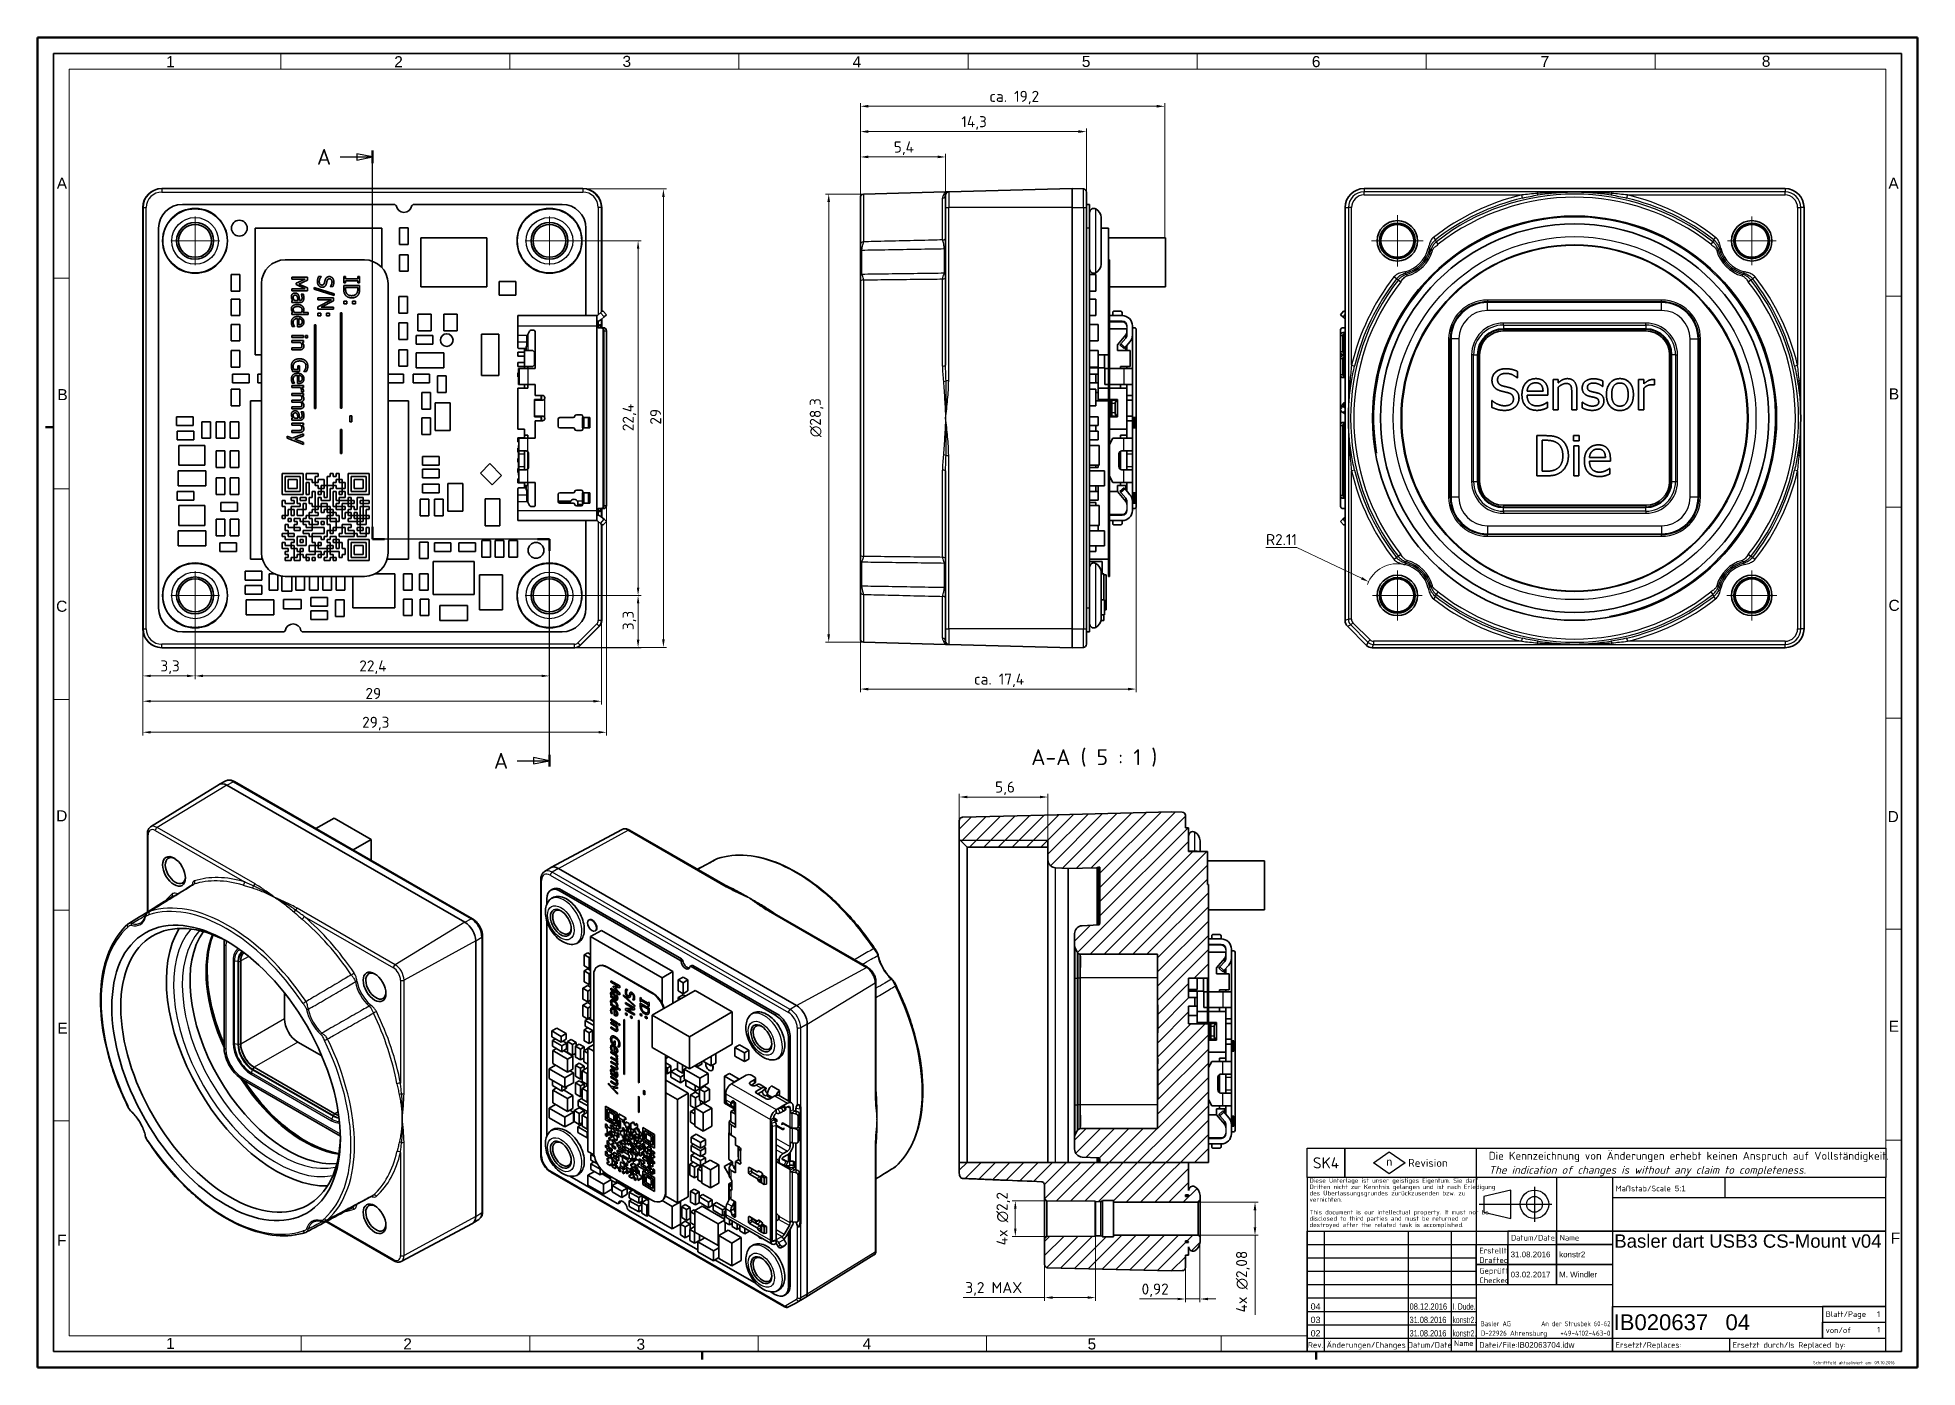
# Model space of a CAD drawing. Header units: millimetres. Extents: x 0 to 119, y 0 to 84.
import ezdxf
from ezdxf.enums import TextEntityAlignment as Align

# ---------------------------------------------------------------- set-up
doc = ezdxf.new("R2010")
doc.units = ezdxf.units.MM
doc.header["$LTSCALE"] = 0.2
doc.layers.get('0').update_dxf_attribs({"lineweight": 25})
for name, color, linetype, lineweight in [('001', 7, 'Continuous', 50), ('Bemaßung (ISO)', 7, 'Continuous', 18), ('Mittelpunktmarkierung (ISO)', 7, 'Continuous', 18), ('RAHM2', 7, 'Continuous', 25), ('RAHM3', 7, 'Continuous', 25), ('Schnittlinie (ISO)', 7, 'Continuous', 25), ('Schraffur (ISO)', 7, 'Continuous', 18), ('Sichtbar (ISO)', 7, 'Continuous', 35), ('Sichtbar schmal (ISO)', 7, 'Continuous', 25), ('Symbol (ISO)', 7, 'Continuous', 18), ('Titel (ISO)', 7, 'Continuous', 35)]:
    doc.layers.add(name, color=color, linetype=linetype, lineweight=lineweight)
doc.layers.add('Skizziergeometrie (ISO) rot', color=1, linetype='Continuous', lineweight=25, true_color=0xff0000)
doc.layers.add('Symbole(DIN)', color=3, linetype='Continuous', lineweight=25, true_color=0x00ff00)
doc.styles.add('Aktuell-DIN', font='arial.ttf')
doc.styles.add('Bezeichnungstext (DIN)', font='isocpeur.ttf')
doc.styles.add('Notiztext (DIN)', font='isocpeur.ttf')
doc.styles.get("Standard").update_dxf_attribs({"font": 'isocpeur.ttf'})
doc.styles.add('Textstil17', font='isocpeur.ttf', dxfattribs={"width": 1.030042})
doc.styles.add('Textstil19', font='isocpeur.ttf', dxfattribs={"width": 0.963071})
doc.styles.add('Textstil32', font='arial.ttf')
doc.styles.add('Textstil38', font='arial.ttf')
doc.styles.add('Textstil70', font='arial.ttf', dxfattribs={"width": 0.85})
doc.styles.add('Textstil73', font='arial.ttf', dxfattribs={"width": 0.8})
doc.styles.add('Textstil76', font='arial.ttf', dxfattribs={"width": 0.6})
doc.styles.add('Textstil80', font='arial.ttf', dxfattribs={"width": 0.6})
doc.styles.add('Textstil81', font='arial.ttf')
doc.styles.add('Textstil88', font='isocpeur.ttf')
doc.styles.add('Textstil89', font='arial.ttf')
doc.styles.add('Textstil90', font='isocpeur.ttf', dxfattribs={"width": 0.8})
doc.styles.add('Textstil91', font='isocpeur.ttf')
doc.dimstyles.new('Standard (DIN)', dxfattribs={"dimscale": 0.2, "dimtxt": 3.5, "dimasz": 2.5, "dimexe": 1, "dimexo": 0, "dimgap": 0.7, "dimtad": 1, "dimtoh": 1, "dimrnd": 1e-08, "dimtxsty": 'Notiztext (DIN)', "dimcen": 0.09, "dimdle": 10, "dimclrd": 256, "dimclre": 256, "dimclrt": 256, "dimazin": 2, "dimtfac": 0.514286, "dimtdec": 4, "dimtmove": 0, "dimatfit": 3, "dimfxl": 1, "dimtolj": 1, "dimlwd": -1, "dimlwe": -1, "dimarcsym": 0})

msp = doc.modelspace()

# ---------------------------------------------------------------- texts
at = {"layer": 'Symbol (ISO)', "insert": (62.794, 37.9508), "char_height": 1, "attachment_point": 7, "line_spacing_factor": 0.25, "style": 'Bezeichnungstext (DIN)'}
msp.add_mtext('A-A ( 5 : 1 )', dxfattribs=at)

# ---------------------------------------------------------------- blocks, each defined once
blk = doc.blocks.new('*D17')
at = {"layer": 'Bemaßung (ISO)', "transparency": 16777216}
for p, q in [((52, 73.92), (52, 76.66)), ((56.88, 76.46), (52.5, 76.46)), ((57.38, 73.26), (57.38, 76.66))]:
    blk.add_line(p, q, dxfattribs=at)
for points in [[(52.5, 76.55), (52.5, 76.38), (52, 76.46)], [(56.88, 76.55), (56.88, 76.38), (57.38, 76.46)]]:
    blk.add_solid(points, dxfattribs=at)
at = {"layer": 'Defpoints', "color": 0, "transparency": 16777216}
for p in [(52, 76.46), (52, 73.92), (57.38, 73.26)]:
    blk.add_point(p, dxfattribs=at)
at = {"layer": 'Bemaßung (ISO)', "transparency": 16777216, "insert": (54.11, 77.44), "char_height": 0.7, "attachment_point": 1, "style": 'Notiztext (DIN)'}
blk.add_mtext('\\A1;5,4', dxfattribs=at)
blk = doc.blocks.new('*D18')
at = {"layer": 'Bemaßung (ISO)', "transparency": 16777216}
for p, q in [((52, 73.92), (52, 78.26)), ((65.78, 78.06), (52.5, 78.06)), ((66.28, 74.24), (66.28, 78.26))]:
    blk.add_line(p, q, dxfattribs=at)
for points in [[(52.5, 78.15), (52.5, 77.98), (52, 78.06)], [(65.78, 78.15), (65.78, 77.98), (66.28, 78.06)]]:
    blk.add_solid(points, dxfattribs=at)
at = {"layer": 'Defpoints', "color": 0, "transparency": 16777216}
for p in [(52, 78.06), (52, 73.92), (66.28, 74.24)]:
    blk.add_point(p, dxfattribs=at)
at = {"layer": 'Bemaßung (ISO)', "transparency": 16777216, "insert": (58.38, 79.04), "char_height": 0.7, "attachment_point": 1, "style": 'Notiztext (DIN)'}
blk.add_mtext('\\A1;14,3', dxfattribs=at)
blk = doc.blocks.new('*D19')
at = {"layer": 'Bemaßung (ISO)', "transparency": 16777216}
for p, q in [((52, 73.92), (52, 79.86)), ((70.73, 79.66), (52.5, 79.66)), ((71.23, 71.36), (71.23, 79.86))]:
    blk.add_line(p, q, dxfattribs=at)
for points in [[(52.5, 79.75), (52.5, 79.58), (52, 79.66)], [(70.73, 79.75), (70.73, 79.58), (71.23, 79.66)]]:
    blk.add_solid(points, dxfattribs=at)
at = {"layer": 'Defpoints', "color": 0, "transparency": 16777216}
for p in [(52, 79.66), (52, 73.92), (71.23, 71.36)]:
    blk.add_point(p, dxfattribs=at)
at = {"layer": 'Bemaßung (ISO)', "transparency": 16777216, "insert": (60.15, 80.64), "char_height": 0.7, "attachment_point": 1, "style": 'Notiztext (DIN)'}
blk.add_mtext('\\A1;ca. 19,2', dxfattribs=at)
blk = doc.blocks.new('*D20')
at = {"layer": 'Bemaßung (ISO)', "transparency": 16777216}
for p, q in [((52.19, 74.12), (49.8, 74.12)), ((50, 73.62), (50, 46.31)), ((52.19, 45.81), (49.8, 45.81))]:
    blk.add_line(p, q, dxfattribs=at)
for points in [[(49.91, 73.62), (50.08, 73.62), (50, 74.12)], [(49.91, 46.31), (50.08, 46.31), (50, 45.81)]]:
    blk.add_solid(points, dxfattribs=at)
at = {"layer": 'Defpoints', "color": 0, "transparency": 16777216}
for p in [(52.19, 74.12), (50, 45.81), (52.19, 45.81)]:
    blk.add_point(p, dxfattribs=at)
at = {"layer": 'Bemaßung (ISO)', "transparency": 16777216, "insert": (48.8, 58.76), "char_height": 0.7, "attachment_point": 1, "rotation": 90, "style": 'Notiztext (DIN)'}
blk.add_mtext('\\A1;\\fAIGDT|b0|i0;\\H0.7000;n\\fISOCPEUR|b0|i0;\\H0.7000;28,3', dxfattribs=at)
blk = doc.blocks.new('*D21')
at = {"layer": 'Bemaßung (ISO)', "transparency": 16777216}
for p, q in [((69.42, 54.33), (69.42, 42.65)), ((52, 46.01), (52, 42.65)), ((68.92, 42.85), (52.5, 42.85))]:
    blk.add_line(p, q, dxfattribs=at)
for points in [[(52.5, 42.93), (52.5, 42.76), (52, 42.85)], [(68.92, 42.93), (68.92, 42.76), (69.42, 42.85)]]:
    blk.add_solid(points, dxfattribs=at)
at = {"layer": 'Defpoints', "color": 0, "transparency": 16777216}
for p in [(69.42, 54.33), (52, 46.01), (52, 42.85)]:
    blk.add_point(p, dxfattribs=at)
at = {"layer": 'Bemaßung (ISO)', "transparency": 16777216, "insert": (59.18, 43.83), "char_height": 0.7, "attachment_point": 1, "style": 'Notiztext (DIN)'}
blk.add_mtext('\\A1;ca. 17,4', dxfattribs=at)
blk = doc.blocks.new('*D22')
at = {"layer": 'Bemaßung (ISO)', "transparency": 16777216}
for p, q in [((77.63, 51.8), (79.59, 51.8)), ((79.59, 51.8), (83.67, 49.85))]:
    blk.add_line(p, q, dxfattribs=at)
blk.add_arc((85.93, 48.76), 2.01, 76.4671, 160.091, dxfattribs=at)
blk.add_solid([(83.71, 49.92), (83.64, 49.77), (84.12, 49.63)], dxfattribs=at)
at = {"layer": 'Defpoints', "color": 0, "transparency": 16777216}
for p in [(84.12, 49.63), (85.93, 48.76)]:
    blk.add_point(p, dxfattribs=at)
at = {"layer": 'Bemaßung (ISO)', "transparency": 16777216, "insert": (77.63, 52.64), "char_height": 0.7, "attachment_point": 1, "style": 'Notiztext (DIN)'}
blk.add_mtext('\\A1;R\\fISOCPEUR|b0|i0;\\H0.7000;2.11', dxfattribs=at)
blk = doc.blocks.new('*D23')
at = {"layer": 'Bemaßung (ISO)', "transparency": 16777216}
for p, q in [((32.35, 71.16), (38.15, 71.16)), ((37.95, 70.66), (37.95, 49.26)), ((32.35, 48.76), (38.15, 48.76))]:
    blk.add_line(p, q, dxfattribs=at)
for points in [[(37.87, 70.66), (38.03, 70.66), (37.95, 71.16)], [(37.87, 49.26), (38.03, 49.26), (37.95, 48.76)]]:
    blk.add_solid(points, dxfattribs=at)
at = {"layer": 'Defpoints', "color": 0, "transparency": 16777216}
for p in [(32.35, 71.16), (32.35, 48.76), (37.95, 48.76)]:
    blk.add_point(p, dxfattribs=at)
at = {"layer": 'Bemaßung (ISO)', "transparency": 16777216, "insert": (36.97, 59.14), "char_height": 0.7, "attachment_point": 1, "rotation": 90, "style": 'Notiztext (DIN)'}
blk.add_mtext('\\A1;22,4', dxfattribs=at)
blk = doc.blocks.new('*D24')
at = {"layer": 'Bemaßung (ISO)', "transparency": 16777216}
for p, q in [((34.45, 74.44), (39.75, 74.44)), ((39.55, 73.94), (39.55, 45.98)), ((33.94, 45.48), (39.75, 45.48))]:
    blk.add_line(p, q, dxfattribs=at)
for points in [[(39.47, 73.94), (39.63, 73.94), (39.55, 74.44)], [(39.47, 45.98), (39.63, 45.98), (39.55, 45.48)]]:
    blk.add_solid(points, dxfattribs=at)
at = {"layer": 'Defpoints', "color": 0, "transparency": 16777216}
for p in [(34.45, 74.44), (33.94, 45.48), (39.55, 45.48)]:
    blk.add_point(p, dxfattribs=at)
at = {"layer": 'Bemaßung (ISO)', "transparency": 16777216, "insert": (38.71, 59.55), "char_height": 0.7, "attachment_point": 1, "rotation": 90, "style": 'Notiztext (DIN)'}
blk.add_mtext('\\A1;29', dxfattribs=at)
blk = doc.blocks.new('*D25')
at = {"layer": 'Bemaßung (ISO)', "transparency": 16777216}
for p, q in [((35.95, 54.45), (35.95, 39.92)), ((6.65, 46.66), (6.65, 39.92)), ((7.15, 40.12), (35.45, 40.12))]:
    blk.add_line(p, q, dxfattribs=at)
for points in [[(7.15, 40.2), (7.15, 40.04), (6.65, 40.12)], [(35.45, 40.2), (35.45, 40.04), (35.95, 40.12)]]:
    blk.add_solid(points, dxfattribs=at)
at = {"layer": 'Defpoints', "color": 0, "transparency": 16777216}
for p in [(35.95, 54.45), (6.65, 46.66), (35.95, 40.12)]:
    blk.add_point(p, dxfattribs=at)
at = {"layer": 'Bemaßung (ISO)', "transparency": 16777216, "insert": (20.51, 41.1), "char_height": 0.7, "attachment_point": 1, "style": 'Notiztext (DIN)'}
blk.add_mtext('\\A1;29,3', dxfattribs=at)
blk = doc.blocks.new('*D26')
at = {"layer": 'Bemaßung (ISO)', "transparency": 16777216}
for p, q in [((9.95, 47.22), (9.95, 43.48)), ((32.35, 47.22), (32.35, 43.48)), ((10.45, 43.68), (31.85, 43.68))]:
    blk.add_line(p, q, dxfattribs=at)
for points in [[(10.45, 43.76), (10.45, 43.6), (9.95, 43.68)], [(31.85, 43.76), (31.85, 43.6), (32.35, 43.68)]]:
    blk.add_solid(points, dxfattribs=at)
at = {"layer": 'Defpoints', "color": 0, "transparency": 16777216}
for p in [(9.95, 47.22), (32.35, 47.22), (32.35, 43.68)]:
    blk.add_point(p, dxfattribs=at)
at = {"layer": 'Bemaßung (ISO)', "transparency": 16777216, "insert": (20.33, 44.66), "char_height": 0.7, "attachment_point": 1, "style": 'Notiztext (DIN)'}
blk.add_mtext('\\A1;22,4', dxfattribs=at)
blk = doc.blocks.new('*D27')
at = {"layer": 'Bemaßung (ISO)', "transparency": 16777216}
for p, q in [((6.65, 46.66), (6.65, 41.88)), ((35.63, 47.18), (35.63, 41.88)), ((7.15, 42.08), (35.13, 42.08))]:
    blk.add_line(p, q, dxfattribs=at)
for points in [[(7.15, 42.16), (7.15, 42), (6.65, 42.08)], [(35.13, 42.16), (35.13, 42), (35.63, 42.08)]]:
    blk.add_solid(points, dxfattribs=at)
at = {"layer": 'Defpoints', "color": 0, "transparency": 16777216}
for p in [(6.65, 46.66), (35.63, 47.18), (35.63, 42.08)]:
    blk.add_point(p, dxfattribs=at)
at = {"layer": 'Bemaßung (ISO)', "transparency": 16777216, "insert": (20.72, 42.92), "char_height": 0.7, "attachment_point": 1, "style": 'Notiztext (DIN)'}
blk.add_mtext('\\A1;29', dxfattribs=at)
blk = doc.blocks.new('2DTransSchnitt0')
at = {"layer": 'Schnittlinie (ISO)', "linetype": 'Continuous'}
for p, q in [((95.64, 382.33), (100.83, 382.33)), ((105.83, 382.33), (100.83, 383.33)), ((100.83, 383.33), (100.83, 381.33)), ((100.83, 382.33), (105.83, 382.33)), ((100.83, 381.33), (105.83, 382.33)), ((105.83, 261.59), (105.83, 384.3)), ((161.75, 261.56), (105.83, 261.59)), ((161.75, 189.75), (161.75, 261.56)), ((151.59, 191.58), (156.75, 191.58)), ((161.75, 191.58), (156.75, 192.58)), ((156.75, 192.58), (156.75, 190.58)), ((156.75, 191.58), (161.75, 191.58)), ((156.75, 190.58), (161.75, 191.58))]:
    blk.add_line(p, q, dxfattribs=at)
at = {"layer": 'Schnittlinie (ISO)', "linetype": 'Continuous', "lineweight": 50}
for p, q in [((105.83, 380.36), (105.83, 384.3)), ((105.83, 261.59), (105.83, 265.53)), ((109.62, 261.59), (105.83, 261.59)), ((161.75, 261.56), (157.96, 261.56)), ((161.75, 257.88), (161.75, 261.56)), ((161.75, 189.75), (161.75, 193.42))]:
    blk.add_line(p, q, dxfattribs=at)
at = {"layer": 'Schnittlinie (ISO)', "linetype": 'Continuous', "flags": 128}
for points in [[(100.83, 381.33), (105.83, 382.33), (100.83, 383.33), (100.83, 381.33)], [(156.75, 190.58), (161.75, 191.58), (156.75, 192.58), (156.75, 190.58)]]:
    blk.add_lwpolyline(points, dxfattribs=at)
at = {"layer": 'Schnittlinie (ISO)'}
for points in [[(100.83, 381.33), (105.83, 382.33), (100.83, 383.33), (100.83, 381.33)], [(156.75, 190.58), (161.75, 191.58), (156.75, 192.58), (156.75, 190.58)]]:
    blk.add_solid(points, dxfattribs=at)
at = {"layer": 'Schnittlinie (ISO)', "char_height": 5, "attachment_point": 7, "line_spacing_factor": 0.25, "style": 'Bezeichnungstext (DIN)'}
for insert in [(88.26, 379.83), (144.19, 189.08)]:
    blk.add_mtext('A', dxfattribs=dict(at, insert=insert))
blk = doc.blocks.new('*D29')
at = {"layer": 'Bemaßung (ISO)', "transparency": 16777216}
for p, q in [((66.86, 8.32), (66.86, 4.21)), ((63.64, 8.12), (63.64, 4.21)), ((63.64, 4.41), (58.49, 4.41)), ((66.36, 4.41), (64.14, 4.41))]:
    blk.add_line(p, q, dxfattribs=at)
for points in [[(64.14, 4.49), (64.14, 4.33), (63.64, 4.41)], [(66.36, 4.49), (66.36, 4.33), (66.86, 4.41)]]:
    blk.add_solid(points, dxfattribs=at)
at = {"layer": 'Defpoints', "color": 0, "transparency": 16777216}
for p in [(66.86, 8.32), (63.64, 8.12), (63.64, 4.41)]:
    blk.add_point(p, dxfattribs=at)
at = {"layer": 'Bemaßung (ISO)', "transparency": 16777216, "insert": (58.63, 5.39), "char_height": 0.7, "attachment_point": 1, "style": 'Notiztext (DIN)'}
blk.add_mtext('\\A1;3,2 MAX', dxfattribs=at)
blk = doc.blocks.new('*D30')
at = {"layer": 'Bemaßung (ISO)', "transparency": 16777216}
for p, q in [((63.79, 10.52), (61.59, 10.52)), ((61.79, 10.02), (61.79, 8.77)), ((63.79, 8.27), (61.59, 8.27))]:
    blk.add_line(p, q, dxfattribs=at)
for points in [[(61.71, 10.02), (61.87, 10.02), (61.79, 10.52)], [(61.71, 8.77), (61.87, 8.77), (61.79, 8.27)]]:
    blk.add_solid(points, dxfattribs=at)
at = {"layer": 'Defpoints', "color": 0, "transparency": 16777216}
for p in [(63.79, 10.52), (61.79, 8.27), (63.79, 8.27)]:
    blk.add_point(p, dxfattribs=at)
at = {"layer": 'Bemaßung (ISO)', "transparency": 16777216, "insert": (60.6, 7.71), "char_height": 0.7, "attachment_point": 1, "rotation": 90, "style": 'Notiztext (DIN)'}
blk.add_mtext('\\A1;4x \\fAIGDT|b0|i0;\\H0.7000;n\\fISOCPEUR|b0|i0;\\H0.7000;2,2', dxfattribs=at)
blk = doc.blocks.new('*D31')
at = {"layer": 'Bemaßung (ISO)', "transparency": 16777216}
for p, q in [((73.46, 7.92), (73.46, 4.12)), ((72.54, 6.31), (72.54, 4.12)), ((72.04, 4.32), (69.63, 4.32)), ((73.46, 4.32), (72.54, 4.32)), ((73.96, 4.32), (74.46, 4.32))]:
    blk.add_line(p, q, dxfattribs=at)
for points in [[(72.04, 4.4), (72.04, 4.24), (72.54, 4.32)], [(73.96, 4.4), (73.96, 4.24), (73.46, 4.32)]]:
    blk.add_solid(points, dxfattribs=at)
at = {"layer": 'Defpoints', "color": 0, "transparency": 16777216}
for p in [(73.46, 7.92), (72.54, 6.31), (73.46, 4.32)]:
    blk.add_point(p, dxfattribs=at)
at = {"layer": 'Bemaßung (ISO)', "transparency": 16777216, "insert": (69.77, 5.3), "char_height": 0.7, "attachment_point": 1, "style": 'Notiztext (DIN)'}
blk.add_mtext('\\A1;0,92', dxfattribs=at)
blk = doc.blocks.new('*D32')
at = {"layer": 'Bemaßung (ISO)', "transparency": 16777216}
for p, q in [((73.34, 10.43), (77.14, 10.43)), ((76.94, 9.93), (76.94, 8.85)), ((73.34, 8.35), (77.14, 8.35)), ((76.94, 8.35), (76.94, 3.33))]:
    blk.add_line(p, q, dxfattribs=at)
for points in [[(76.85, 9.93), (77.02, 9.93), (76.94, 10.43)], [(76.85, 8.85), (77.02, 8.85), (76.94, 8.35)]]:
    blk.add_solid(points, dxfattribs=at)
at = {"layer": 'Defpoints', "color": 0, "transparency": 16777216}
for p in [(73.34, 10.43), (73.34, 8.35), (76.94, 8.35)]:
    blk.add_point(p, dxfattribs=at)
at = {"layer": 'Bemaßung (ISO)', "transparency": 16777216, "insert": (75.74, 3.47), "char_height": 0.7, "attachment_point": 1, "rotation": 90, "style": 'Notiztext (DIN)'}
blk.add_mtext('\\A1;4x \\fAIGDT|b0|i0;\\H0.7000;n\\fISOCPEUR|b0|i0;\\H0.7000;2,08', dxfattribs=at)
blk = doc.blocks.new('*D33')
at = {"layer": 'Bemaßung (ISO)', "transparency": 16777216}
for p, q in [((58.25, 34.55), (58.25, 36.23)), ((58.75, 36.03), (63.35, 36.03)), ((63.85, 32.86), (63.85, 36.23))]:
    blk.add_line(p, q, dxfattribs=at)
for points in [[(58.75, 36.11), (58.75, 35.95), (58.25, 36.03)], [(63.35, 36.11), (63.35, 35.95), (63.85, 36.03)]]:
    blk.add_solid(points, dxfattribs=at)
at = {"layer": 'Defpoints', "color": 0, "transparency": 16777216}
for p in [(63.85, 36.03), (58.25, 34.55), (63.85, 32.86)]:
    blk.add_point(p, dxfattribs=at)
at = {"layer": 'Bemaßung (ISO)', "transparency": 16777216, "insert": (60.51, 37.01), "char_height": 0.7, "attachment_point": 1, "style": 'Notiztext (DIN)'}
blk.add_mtext('\\A1;5,6', dxfattribs=at)
blk = doc.blocks.new('*D34')
at = {"layer": 'Bemaßung (ISO)', "transparency": 16777216}
for p, q in [((6.65, 46.66), (6.65, 43.48)), ((9.95, 47.22), (9.95, 43.48)), ((9.45, 43.68), (7.15, 43.68))]:
    blk.add_line(p, q, dxfattribs=at)
for points in [[(7.15, 43.76), (7.15, 43.6), (6.65, 43.68)], [(9.45, 43.76), (9.45, 43.6), (9.95, 43.68)]]:
    blk.add_solid(points, dxfattribs=at)
at = {"layer": 'Defpoints', "color": 0, "transparency": 16777216}
for p in [(6.65, 46.66), (9.95, 47.22), (6.65, 43.68)]:
    blk.add_point(p, dxfattribs=at)
at = {"layer": 'Bemaßung (ISO)', "transparency": 16777216, "insert": (7.76, 44.66), "char_height": 0.7, "attachment_point": 1, "style": 'Notiztext (DIN)'}
blk.add_mtext('\\A1;3,3', dxfattribs=at)
blk = doc.blocks.new('*D35')
at = {"layer": 'Bemaßung (ISO)', "transparency": 16777216}
for p, q in [((33.89, 48.76), (38.15, 48.76)), ((37.95, 45.96), (37.95, 48.26)), ((33.94, 45.46), (38.15, 45.46))]:
    blk.add_line(p, q, dxfattribs=at)
for points in [[(37.87, 48.26), (38.03, 48.26), (37.95, 48.76)], [(37.87, 45.96), (38.03, 45.96), (37.95, 45.46)]]:
    blk.add_solid(points, dxfattribs=at)
at = {"layer": 'Defpoints', "color": 0, "transparency": 16777216}
for p in [(33.89, 48.76), (37.95, 48.76), (33.94, 45.46)]:
    blk.add_point(p, dxfattribs=at)
at = {"layer": 'Bemaßung (ISO)', "transparency": 16777216, "insert": (36.97, 46.57), "char_height": 0.7, "attachment_point": 1, "rotation": 90, "style": 'Notiztext (DIN)'}
blk.add_mtext('\\A1;3,3', dxfattribs=at)
blk = doc.blocks.new('Ränder Basler-A2')
at = {"layer": '001'}
for p, q in [((0, 0), (0, 420)), ((0, 420), (594, 420)), ((594, 0), (594, 420)), ((2.5, 297), (5, 297)), ((594, 0), (0, 0)), ((210, 5), (210, 2.5)), ((404, 2.5), (404, 5))]:
    blk.add_line(p, q, dxfattribs=at)
at = {"layer": '001', "color": 7, "linetype": 'Continuous', "lineweight": 35}
for p, q in [((589, 415), (5, 415)), ((5, 415), (5, 5)), ((589, 5), (589, 415)), ((5, 5), (589, 5))]:
    blk.add_line(p, q, dxfattribs=at)
at = {"layer": '001', "color": 7, "linetype": 'Continuous', "lineweight": 18}
for p, q in [((584, 410), (10, 410)), ((10, 410), (10, 10)), ((76.87, 410), (76.87, 415)), ((149.25, 410), (149.25, 415)), ((221.62, 410), (221.62, 415)), ((294, 410), (294, 415)), ((366.37, 410), (366.37, 415)), ((438.75, 410), (438.75, 415)), ((511.12, 410), (511.12, 415)), ((584, 5), (584, 410)), ((5, 344.07), (10, 344.07)), ((584, 338.36), (589, 338.36)), ((5, 277.53), (10, 277.53)), ((584, 271.7), (589, 271.7)), ((5, 210.99), (10, 210.99)), ((584, 205.04), (589, 205.04)), ((5, 144.45), (10, 144.45)), ((584, 138.38), (589, 138.38)), ((5, 77.91), (10, 77.91)), ((584, 71.72), (589, 71.72)), ((10, 10), (401, 10)), ((83.33, 5), (83.33, 10)), ((155.51, 5), (155.51, 10)), ((227.69, 5), (227.69, 10)), ((299.88, 5), (299.88, 10)), ((373.96, 5), (373.96, 10))]:
    blk.add_line(p, q, dxfattribs=at)
at = {"layer": 'Symbole(DIN)', "color": 250, "true_color": 0x3f3f3f, "char_height": 3.5, "attachment_point": 4, "style": 'Aktuell-DIN'}
for s, insert in [('\\fArial|b0|i0;1', (40.6, 412.4)), ('\\fArial|b0|i0;2', (112.69, 412.38)), ('\\fArial|b0|i0;3', (184.82, 412.47)), ('\\fArial|b0|i0;4', (257.53, 412.36)), ('\\fArial|b0|i0;5', (329.97, 412.46)), ('\\fArial|b0|i0;6', (402.64, 412.4)), ('\\fArial|b0|i0;7', (474.96, 412.45)), ('\\fArial|b0|i0;8', (544.83, 412.51)), ('\\fArial|b0|i0;A', (6.06, 374)), ('\\fArial|b0|i0;A', (584.84, 374.01)), ('\\fArial|b0|i0;B', (6.26, 307.24)), ('\\fArial|b0|i0;B', (584.98, 307.47)), ('\\fArial|b0|i0;C', (5.85, 240.38)), ('\\fArial|b0|i0;C', (584.87, 240.67)), ('\\fArial|b0|i0;D', (5.87, 174.21)), ('\\fArial|b0|i0;D', (584.58, 173.97)), ('\\fArial|b0|i0;E', (6.23, 107.14)), ('\\fArial|b0|i0;E', (584.93, 107.74)), ('\\fArial|b0|i0;F', (6.14, 40.15)), ('\\fArial|b0|i0;F', (585.57, 40.83)), ('\\fArial|b0|i0;1', (40.62, 7.57)), ('\\fArial|b0|i0;2', (115.55, 7.42)), ('\\fArial|b0|i0;3', (189.24, 7.3)), ('\\fArial|b0|i0;4', (260.71, 7.46)), ('\\fArial|b0|i0;5', (331.78, 7.4))]:
    blk.add_mtext(s, dxfattribs=dict(at, insert=insert))
blk = doc.blocks.new('Schriftfelder Basler')
for p, q in [((-182.88, 54.99), (-182.88, 38.07)), ((0, 54.99), (-182.88, 54.99)), ((0, 0), (0, 54.99)), ((-182.88, 0), (-182.88, 4.23)), ((-182.88, 0), (-177.48, 0))]:
    blk.add_line(p, q)
at = {"layer": 'RAHM2'}
for p, q in [((-104.03, 54.99), (-104.03, 38.07)), ((-50.8, 54.99), (-50.8, 48.66)), ((-118.5, 51), (-127, 49)), ((-127, 49), (-127, 44)), ((-118.5, 42), (-118.5, 51)), ((-111, 52), (-111, 41)), ((-86.36, 48.66), (0, 48.66)), ((-128.5, 46.5), (-105.5, 46.5)), ((-127, 44), (-118.5, 42)), ((-177.48, 38.07), (-177.48, 0)), ((-150.88, 38.07), (-150.88, 0)), ((-137.28, 38.07), (-137.28, 0)), ((-119.43, 38.07), (-119.43, 33.84)), ((-182.88, 33.84), (-104.03, 33.84)), ((-182.88, 29.61), (-129.43, 29.61)), ((-182.88, 25.38), (-129.43, 25.38)), ((-182.88, 21.15), (-129.43, 21.15)), ((-129.43, 21.15), (-86.36, 21.15)), ((-182.88, 16.92), (-129.43, 16.92)), ((-182.88, 12.69), (-129.43, 12.69)), ((-20, 14.23), (-20, 9.23)), ((-182.88, 8.46), (-129.43, 8.46)), ((-20, 9.23), (0, 9.23)), ((-182.88, 4.23), (0, 4.23))]:
    blk.add_line(p, q, dxfattribs=at)
for radius in [4.5, 2.5]:
    blk.add_circle((-111, 46.5), radius, dxfattribs=at)
at = {"layer": 'RAHM3'}
for p, q in [((-182.88, 64.19), (0, 64.19)), ((-182.88, 54.99), (-182.88, 64.19)), ((-129.43, 64.19), (-129.43, 54.99)), ((0, 64.19), (0, 54.99)), ((0, 54.99), (-182.88, 54.99)), ((-129.43, 54.99), (-129.43, 33.84)), ((-86.36, 54.99), (-86.36, 14.23)), ((-182.88, 38.07), (-119.43, 38.07)), ((-129.43, 21.15), (-129.43, 0)), ((-86.36, 14.23), (-20, 14.23)), ((-49.36, 4.23), (-49.36, 0))]:
    blk.add_line(p, q, dxfattribs=at)
at = {"layer": 'Skizziergeometrie (ISO) rot'}
for p, q in [((-161.9, 59.59), (-156.91, 63.09)), ((-156.91, 56.09), (-161.9, 59.59)), ((-156.91, 63.09), (-151.91, 59.59)), ((-151.91, 59.59), (-156.91, 56.09))]:
    blk.add_line(p, q, dxfattribs=at)
at = {"layer": 'Titel (ISO)'}
for p, q in [((-170.88, 64.19), (-170.88, 54.99)), ((-182.88, 38.07), (-182.88, 0)), ((-119.43, 38.07), (-104.03, 38.07)), ((-104.03, 38.07), (-104.03, 21.15)), ((-104.03, 38.07), (-86.36, 38.07)), ((-86.36, 38.07), (0, 38.07)), ((-129.43, 33.84), (-129.43, 27.5)), ((-119.43, 33.84), (-119.43, 29.61)), ((-104.03, 33.84), (-86.36, 33.84)), ((-129.43, 27.5), (-86.36, 27.5)), ((-129.43, 27.5), (-129.43, 21.15)), ((-119.43, 29.61), (-119.43, 25.38)), ((-119.43, 25.38), (-119.43, 21.15)), ((-86.36, 14.23), (-86.36, 4.23)), ((-20, 14.23), (0, 14.23)), ((-20, 9.23), (-20, 4.23)), ((-177.48, 0), (-150.88, 0)), ((-150.88, 0), (-137.28, 0)), ((-137.28, 0), (-129.43, 0)), ((-129.43, 0), (0, 0)), ((-86.36, 4.23), (-86.36, 0))]:
    blk.add_line(p, q, dxfattribs=at)
at = {"layer": 'RAHM2', "style": 'Textstil88'}
for s, p in [('Maßstab/Scale', (-85.36, 50.6)), ('Datei/File:', (-128.43, 1.2)), ('Ersetzt/Replaces:', (-85.36, 1.2)), ('Ersetzt durch/Is Replaced by:', (-48.36, 1.2))]:
    blk.add_text(s, height=1.8, dxfattribs=at).set_placement(p)
for s, p in [('Datum/Date', (-118.43, 35.96)), ('Name', (-103.03, 35.96)), ('von/of', (-19, 6.73))]:
    blk.add_text(s, height=1.8, dxfattribs=at).set_placement(p, align=Align.MIDDLE_LEFT)
at = {"layer": 'RAHM2'}
for s, style, width, p, p2 in [('Basler AG          An der Strusbek 60-62', 'Textstil19', 0.963346, (-128, 8), (-87, 8)), ('D-22926 Ahrensburg    +49-4102-463-0', 'Textstil17', 1.029117, (-128, 5), (-87, 5))]:
    blk.add_text(s, height=1.6, dxfattribs=dict(at, style=style, width=width)).set_placement(p, p2, align=Align.FIT)
at = {"layer": 'RAHM2', "style": 'Textstil88'}
for s, p in [('Rev.', (-180.18, 1.2)), ('Änderungen/Changes', (-164.18, 1.2)), ('Datum/Date', (-144.08, 1.2))]:
    blk.add_text(s, height=1.8, dxfattribs=at).set_placement(p, align=Align.CENTER)
blk.add_text('Name', height=1.8, dxfattribs=at).set_placement((-133.36, 1.2), align=Align.BOTTOM_CENTER)
at = {"layer": 'RAHM2', "char_height": 1.8, "attachment_point": 4}
for s, insert, width in [('\\fISOCPEUR|b0|i0;\\H1.8000;Erstellt\\PDrafted', (-128.43, 30.37), 9.4026), ('\\fISOCPEUR|b0|i0;\\H1.8000;Geprüft\\PChecked', (-128.43, 24.02), 8.6343)]:
    blk.add_mtext(s, dxfattribs=dict(at, insert=insert, width=width))
at = {"layer": 'Symbol (ISO)', "color": 1, "true_color": 0xff0000, "insert": (-156.91, 59.91), "char_height": 2.5, "attachment_point": 5, "style": 'Notiztext (DIN)'}
blk.add_mtext('\\fArial|b0|i0;\\H2.5000;n', dxfattribs=at)
at = {"layer": 'Symbol (ISO)', "color": 7, "insert": (-138.41, 59.59), "char_height": 2.5, "attachment_point": 6, "style": 'Notiztext (DIN)'}
blk.add_mtext('\\fISOCPEUR|b0|i0;\\H2.5000;Revision', dxfattribs=at)
at = {"layer": 'Symbol (ISO)', "insert": (-125.43, 63.09), "char_height": 2.5, "attachment_point": 1, "line_spacing_factor": 1.068348, "style": 'Notiztext (DIN)'}
blk.add_mtext('\\fISOCPEUR|b0|i0;\\H2.5000;Die Kennzeichnung von Änderungen erhebt keinen Anspruch auf Vollständigkeit.\\P\\fISOCPEUR|b0|i1;\\H2.5000;The indication of changes is without any claim to completeness.', dxfattribs=at)
at = {"layer": 'Titel (ISO)', "style": 'Textstil88'}
blk.add_text('Blatt/Page', height=1.8, dxfattribs=at).set_placement((-19, 12.73), align=Align.TOP_LEFT)
at = {"layer": 'Titel (ISO)', "insert": (-176.88, 59.59), "char_height": 3.5, "width": 8.3961, "attachment_point": 5, "style": 'Notiztext (DIN)'}
blk.add_mtext('SK4', dxfattribs=at)
at = {"layer": 'Titel (ISO)', "insert": (-182.08, 46.82), "char_height": 1.4, "width": 52.7558, "attachment_point": 4, "line_spacing_factor": 0.857143, "style": 'Notiztext (DIN)'}
blk.add_mtext('\\fISOCPEUR|b0|i0;\\H1.4000;Diese Unterlage ist unser geistiges Eigentum. Sie darf Dritten nicht zur Kenntnis gelangen und ist nach Erledigung des Überlassungsgrundes zurückzusenden bzw. zu vernichten.\\P \\PThis document is our intellectual property. It must not be disclosed to third parties and must be returned or destroyed after the related task is accomplished.', dxfattribs=at)
at = {"layer": 'Titel (ISO)', "insert": (-116.43, 1.2), "char_height": 1.8, "width": 25.0175, "attachment_point": 7, "rotation": 359.80975, "style": 'Notiztext (DIN)'}
blk.add_mtext('\\fArial|b0|i0;\\H1.8000;IB02063704.idw', dxfattribs=at)
at = {"layer": 'Titel (ISO)', "color": 9, "true_color": 0xc0c0c0, "insert": (-23, -3), "char_height": 1, "attachment_point": 1, "style": 'Notiztext (DIN)'}
blk.add_mtext('\\fISOCPEUR|b0|i0;\\H1.0000;Schriftfeld aktualisiert am: 09.10.2016', dxfattribs=at)
at = {"layer": 'Titel (ISO)', "style": 'Textstil88'}
for tag, p in [('SPI_Halbzeug1', (-85.36, 47.66)), ('SPI_Werkstoff', (-43.36, 47.66))]:
    blk.add_attdef(tag, text='', height=1.8, dxfattribs=at).set_placement(p, align=Align.TOP_LEFT)
at = {"layer": 'Titel (ISO)'}
for tag, p, height, style in [('FirstViewScale_001', (-66.68, 50.63), 1.8, 'Textstil89'), ('SPI_Zeichnungsname_001', (-85.79, 32.8), 4.2, 'Textstil81'), ('SPI_Anlagedatum_001', (-118.54, 29.78), 1.8, 'Textstil89'), ('SPI_Anleger_001', (-103.2, 29.78), 1.8, 'Textstil89'), ('SPI_Pruefdatum_001', (-118.53, 23.43), 1.8, 'Textstil89'), ('SPI_Pruefer_001', (-103.22, 23.44), 1.8, 'Textstil89'), ('3SPI_Revision_001', (-181.72, 13.22), 2, 'Textstil38'), ('SPI_Zeichnungsnr_001', (-86.01, 6.76), 5, 'Textstil32'), ('SPI_Version_001', (-50.65, 6.76), 5, 'Textstil32'), ('Blattnummer_001', (-2.72, 10.94), 1.79, 'Textstil91'), ('2SPI_Revision_001', (-181.73, 9), 2, 'Textstil38'), ('1SPI_Revision_001', (-181.72, 4.76), 2, 'Textstil38'), ('Anzahl_Blätter_001', (-2.72, 6.01), 1.8, 'Textstil88')]:
    blk.add_attdef(tag, p, '', height=height, dxfattribs=dict(at, style=style))
at = {"layer": 'Titel (ISO)', "style": 'Textstil38'}
for tag, p in [('8SPI_Revision', (-180.18, 34.34)), ('7SPI_Revision', (-180.18, 30.11)), ('5SPI_Revision', (-180.18, 21.65)), ('6SPI_Revision', (-180.18, 25.88)), ('4SPI_Revision', (-180.18, 17.42))]:
    blk.add_attdef(tag, text='', height=2, dxfattribs=at).set_placement(p, align=Align.BOTTOM_CENTER)
at = {"layer": 'Titel (ISO)'}
for tag, height, style, width, p in [('8SPI_Aenderung', 1.5, 'Textstil80', 0.6, (-176.98, 34.34)), ('8SPI_Pruefdatum', 2, 'Textstil73', 0.8, (-150.38, 34.34)), ('8SPI_Pruefer', 2, 'Textstil76', 0.6, (-136.78, 34.34)), ('SPI_Halbzeug2', 1.8, 'Textstil90', 0.8, (-85.36, 39.07)), ('7SPI_Aenderung', 1.5, 'Textstil80', 0.6, (-176.98, 30.11)), ('7SPI_Pruefdatum', 2, 'Textstil73', 0.8, (-150.38, 30.11)), ('7SPI_Pruefer', 2, 'Textstil76', 0.6, (-136.78, 30.11)), ('6SPI_Aenderung', 1.5, 'Textstil80', 0.6, (-176.98, 25.88)), ('5SPI_Pruefdatum', 2, 'Textstil73', 0.8, (-150.38, 21.65)), ('6SPI_Pruefdatum', 2, 'Textstil73', 0.8, (-150.38, 25.88)), ('5SPI_Pruefer', 2, 'Textstil76', 0.6, (-136.78, 21.65)), ('6SPI_Pruefer', 2, 'Textstil76', 0.6, (-136.78, 25.88)), ('4SPI_Aenderung', 1.5, 'Textstil80', 0.6, (-176.98, 17.42)), ('5SPI_Aenderung', 1.5, 'Textstil80', 0.6, (-176.98, 21.65)), ('4SPI_Pruefdatum', 2, 'Textstil73', 0.8, (-150.38, 17.42)), ('4SPI_Pruefer', 2, 'Textstil76', 0.6, (-136.78, 17.42)), ('3SPI_Aenderung', 1.5, 'Textstil80', 0.6, (-176.98, 13.19)), ('2SPI_Aenderung', 1.5, 'Textstil80', 0.6, (-176.98, 8.96)), ('1SPI_Aenderung', 1.5, 'Textstil80', 0.6, (-176.98, 4.73))]:
    blk.add_attdef(tag, text='', height=height, dxfattribs=dict(at, style=style, width=width)).set_placement(p, align=Align.BOTTOM_LEFT)
for tag, height, style, p in [('SPI_Unterbenennung', 3.5, 'Notiztext (DIN)', (-85.36, 15.23)), ('SPI_Ersatz_fuer', 1.8, 'Textstil89', (-64.86, 1.2)), ('SPI_Ersetzt_durch', 1.8, 'Textstil89', (-14.36, 1.2))]:
    blk.add_attdef(tag, text='', height=height, dxfattribs=dict(at, style=style)).set_placement(p, align=Align.BOTTOM_LEFT)
for tag, p, style, width in [('3SPI_Pruefdatum_001', (-150.48, 13.22), 'Textstil70', 0.85), ('3SPI_Pruefer_001', (-136.94, 13.22), 'Textstil76', 0.6), ('2SPI_Pruefdatum_001', (-150.47, 9), 'Textstil73', 0.8), ('1SPI_Pruefdatum_001', (-150.47, 4.77), 'Textstil73', 0.8), ('2SPI_Pruefer_001', (-136.89, 8.99), 'Textstil76', 0.6), ('1SPI_Pruefer_001', (-136.89, 4.76), 'Textstil76', 0.6)]:
    blk.add_attdef(tag, p, '', height=2, dxfattribs=dict(at, style=style, width=width))

# ---------------------------------------------------------------- dimensions: what is measured, and where the dimension line sits
at = {"layer": 'Bemaßung (ISO)'}
for base, p1, p2, angle, text, override, picture, middle in [((51.9959, 79.6625), (71.2339, 71.3625), (51.9959, 73.9171), 180, 'ca. <>', {"dimgap": 0.7, "dimtoh": 0, "dimdec": 1, "dimtol": 0, "dimlim": 0, "dimtp": 0, "dimtm": 0, "dimtdec": 4, "dimtofl": 0, "dimatfit": 1}, '*D19', (61.6359, 79.6625)), ((49.9959, 45.808), (52.1907, 74.117), (52.1907, 45.808), 90, '\\fAIGDT|b0|i0;\\H0.7000;n\\fISOCPEUR|b0|i0;\\H0.7000;<>', {"dimgap": 0.7, "dimtoh": 0, "dimdec": 1, "dimtol": 0, "dimlim": 0, "dimtp": 0, "dimtm": 0, "dimtdec": 4, "dimtofl": 0, "dimatfit": 1}, '*D20', (49.9959, 59.9605)), ((61.7893, 8.2666), (63.7893, 10.5198), (63.7893, 8.2666), 90, '4x \\fAIGDT|b0|i0;\\H0.7000;n\\fISOCPEUR|b0|i0;\\H0.7000;<>', {"dimgap": 0.7, "dimtoh": 0, "dimdec": 1, "dimlfac": 0.976374, "dimtol": 0, "dimlim": 0, "dimtp": 0, "dimtm": 0, "dimtdec": 4, "dimtofl": 0, "dimatfit": 1}, '*D30', (61.7893, 9.3932)), ((76.9368, 8.3532), (73.3368, 10.4332), (73.3368, 8.3532), 90, '4x \\fAIGDT|b0|i0;\\H0.7000;n\\fISOCPEUR|b0|i0;\\H0.7000;<>', {"dimgap": 0.7, "dimtoh": 0, "dimdec": 2, "dimtol": 0, "dimlim": 0, "dimtp": 0, "dimtm": 0, "dimtdec": 4, "dimtofl": 0, "dimatfit": 2}, '*D32', (76.9368, 5.4006))]:
    dim = msp.add_linear_dim(base=base, p1=p1, p2=p2, angle=angle, text=text, dimstyle='Standard (DIN)', override=override, dxfattribs=at)
    dim.commit()
    dim.dimension.update_dxf_attribs({"geometry": picture, "text_midpoint": middle, "dimtype": 160})
for base, p1, p2, angle, override, picture, middle in [((51.9959, 78.0625), (66.2839, 74.2441), (51.9959, 73.9171), 180, {"dimgap": 0.7, "dimtoh": 0, "dimdec": 1, "dimtol": 0, "dimlim": 0, "dimtp": 0, "dimtm": 0, "dimtdec": 4, "dimtofl": 0, "dimatfit": 1}, '*D18', (59.1359, 78.0625)), ((51.9959, 76.4625), (57.3839, 73.2625), (51.9959, 73.9171), 180, {"dimgap": 0.7, "dimtoh": 0, "dimdec": 1, "dimtol": 0, "dimlim": 0, "dimtp": 0, "dimtm": 0, "dimtdec": 4, "dimtofl": 0, "dimatfit": 1}, '*D17', (54.6859, 76.4625)), ((39.5506, 45.481), (34.4506, 74.444), (33.936, 45.481), 90, {"dimgap": 0.7, "dimtoh": 0, "dimdec": 1, "dimtol": 0, "dimlim": 0, "dimtp": 0, "dimtm": 0, "dimtdec": 4, "dimtofl": 0, "dimatfit": 1}, '*D24', (39.5506, 59.9665)), ((37.9506, 48.7625), (32.3506, 71.1625), (32.3506, 48.7625), 90, {"dimgap": 0.7, "dimtoh": 0, "dimdec": 2, "dimtol": 0, "dimlim": 0, "dimtp": 0, "dimtm": 0, "dimtdec": 4, "dimtofl": 0, "dimatfit": 1}, '*D23', (37.9506, 59.9665)), ((35.9506, 40.1208), (6.6506, 46.6625), (35.9506, 54.4475), 180, {"dimgap": 0.7, "dimtoh": 0, "dimdec": 1, "dimtol": 0, "dimlim": 0, "dimtp": 0, "dimtm": 0, "dimtdec": 4, "dimtofl": 0, "dimatfit": 1}, '*D25', (21.3006, 40.1208)), ((37.9506, 48.7625), (33.9436, 45.4625), (33.8906, 48.7625), 90, {"dimgap": 0.7, "dimtoh": 0, "dimdec": 2, "dimtol": 0, "dimlim": 0, "dimtp": 0, "dimtm": 0, "dimtdec": 4, "dimtofl": 0, "dimatfit": 1}, '*D35', (37.9506, 47.1105)), ((6.6506, 43.6809), (9.9506, 47.2225), (6.6506, 46.6625), 180, {"dimgap": 0.7, "dimtoh": 0, "dimdec": 2, "dimtol": 0, "dimlim": 0, "dimtp": 0, "dimtm": 0, "dimtdec": 4, "dimtofl": 0, "dimatfit": 1}, '*D34', (8.3006, 43.6809)), ((32.3506, 43.6809), (9.9506, 47.2225), (32.3506, 47.2225), 180, {"dimgap": 0.7, "dimtoh": 0, "dimdec": 2, "dimtol": 0, "dimlim": 0, "dimtp": 0, "dimtm": 0, "dimtdec": 4, "dimtofl": 0, "dimatfit": 1}, '*D26', (21.1526, 43.6809)), ((63.8513, 36.0293), (58.2513, 34.5478), (63.8513, 32.8614), 180, {"dimgap": 0.7, "dimtoh": 0, "dimdec": 1, "dimtol": 0, "dimlim": 0, "dimtp": 0, "dimtm": 0, "dimtdec": 4, "dimtofl": 0, "dimatfit": 1}, '*D33', (61.0493, 36.0293)), ((73.4632, 4.3191), (72.5393, 6.3116), (73.4632, 7.9191), 180, {"dimgap": 0.7, "dimtoh": 0, "dimdec": 2, "dimtol": 0, "dimlim": 0, "dimtp": 0, "dimtm": 0, "dimtdec": 4, "dimtofl": 1, "dimatfit": 1}, '*D31', (70.5552, 4.3191))]:
    dim = msp.add_linear_dim(base=base, p1=p1, p2=p2, angle=angle, dimstyle='Standard (DIN)', override=override, dxfattribs=at)
    dim.commit()
    dim.dimension.update_dxf_attribs({"geometry": picture, "text_midpoint": middle, "dimtype": 160})
for base, p1, p2, text, override, picture, middle in [((51.9959, 42.8466), (69.4189, 54.3265), (51.9959, 46.0079), 'ca. <>', {"dimgap": 0.7, "dimtoh": 0, "dimdec": 1, "dimtol": 0, "dimlim": 0, "dimtp": 0, "dimtm": 0, "dimtdec": 4, "dimtofl": 0, "dimatfit": 1}, '*D21', (60.7074, 42.8466)), ((63.6393, 4.4106), (66.8643, 8.3182), (63.6393, 8.1166), '<> MAX', {"dimtoh": 0, "dimdec": 1, "dimtp": 0, "dimtm": 0, "dimtdec": 4, "dimtofl": 0, "dimatfit": 2}, '*D29', (60.3279, 4.4106))]:
    dim = msp.add_linear_dim(base=base, p1=p1, p2=p2, text=text, dimstyle='Standard (DIN)', override=override, dxfattribs=at)
    dim.commit()
    dim.dimension.update_dxf_attribs({"geometry": picture, "text_midpoint": middle, "dimtype": 160})
dim = msp.add_radius_dim(center=(85.9332, 48.7625), mpoint=(84.1228, 49.6305), text='R\\fISOCPEUR|b0|i0;\\H0.7000;2.11', dimstyle='Standard (DIN)', override={"dimgap": 0.7, "dimtih": 1, "dimdec": 2, "dimlfac": 1.050963, "dimcen": 0, "dimtol": 0, "dimlim": 0, "dimtp": 0, "dimtm": 0, "dimtdec": 4, "dimtofl": 0}, dxfattribs=at)
dim.commit()
dim.dimension.update_dxf_attribs({"geometry": '*D22', "text_midpoint": (78.5442, 51.8019), "dimtype": 164})
dim = msp.add_linear_dim(base=(35.6322, 42.0809), p1=(6.6506, 46.6625), p2=(35.6322, 47.1772), dimstyle='Standard (DIN)', override={"dimgap": 0.7, "dimtoh": 0, "dimdec": 1, "dimtol": 0, "dimlim": 0, "dimtp": 0, "dimtm": 0, "dimtdec": 4, "dimtofl": 0, "dimatfit": 1}, dxfattribs=at)
dim.commit()
dim.dimension.update_dxf_attribs({"geometry": '*D27', "text_midpoint": (21.1434, 42.0809), "dimtype": 160})

# ---------------------------------------------------------------- hatches: boundary and pattern name
at = {"layer": 'Schraffur (ISO)'}
h = msp.add_hatch(dxfattribs=at)
h.set_pattern_fill('ANSI31', color=256, scale=5.08, style=0)
h.set_pattern_definition([(45, (0, 0), (-0.449013, 0.449013), [])])
edge = h.paths.add_edge_path()
edge.add_line((72.7393, 12.9432), (58.2513, 12.9432))
edge.add_line((58.2513, 12.9432), (58.2513, 12.2691))
edge.add_spline(control_points=[(58.2513, 12.2691), (58.2513, 12.2212), (58.2589, 12.1643), (58.2837, 12.083), (58.3022, 12.0425), (58.3405, 11.9907), (58.364, 11.9679), (58.4048, 11.9457), (58.4265, 11.939), (58.4461, 11.9381)], knot_values=[0.12114356, 0.12114356, 0.12114356, 0.12114356, 0.13550463, 0.13550463, 0.14663279, 0.14663279, 0.154825, 0.154825, 0.1605746, 0.1605746, 0.1605746, 0.1605746], degree=3, periodic=0)
edge.add_spline(control_points=[(58.4461, 11.9381), (59.7196, 11.8836), (61.0092, 11.8288)], knot_values=[0.00001014, 0.00001014, 0.00001014, 0.25818487, 0.25818487, 0.25818487], weights=[1, 1.00001495, 1.00001505], degree=2, periodic=0)
edge.add_spline(control_points=[(61.0092, 11.8288), (61.8186, 11.7944), (62.6395, 11.7619), (63.4498, 11.7316)], knot_values=[-0.25149496, -0.25149496, -0.25149496, -0.25149496, -0.00845141, -0.00845141, -0.00845141, -0.00845141], degree=3, periodic=0)
edge.add_spline(control_points=[(63.4498, 11.7316), (63.4596, 11.7312), (63.4693, 11.7298), (63.489, 11.7248), (63.4989, 11.7211), (63.5291, 11.7068), (63.5478, 11.6929), (63.5873, 11.6537), (63.6069, 11.6247), (63.6324, 11.5638), (63.6393, 11.5325), (63.6393, 11.5011)], knot_values=[-0.03345139, -0.03345139, -0.03345139, -0.03345139, -0.03034719, -0.03034719, -0.02700398, -0.02700398, -0.01977558, -0.01977558, -0.00940103, -0.00940103, 0, 0, 0, 0], degree=3, periodic=0)
edge.add_line((63.6393, 11.5011), (63.6393, 10.6698))
edge.add_line((63.6393, 10.6698), (63.7893, 10.5198))
edge.add_line((63.7893, 10.5198), (66.8393, 10.4932))
edge.add_line((66.8393, 10.4932), (66.8643, 10.4682))
edge.add_line((66.8643, 10.4682), (67.1806, 10.471))
edge.add_ellipse((67.1793, 10.621), major_axis=(0.0013, -0.15), ratio=1, start_angle=0, end_angle=53.694808)
edge.add_line((67.301, 10.5332), (67.9895, 10.5332))
edge.add_line((67.9895, 10.5332), (67.9895, 10.4332))
edge.add_line((67.9895, 10.4332), (73.3368, 10.4332))
edge.add_line((73.3368, 10.4332), (73.4632, 10.5592))
edge.add_line((73.4632, 10.5592), (73.4632, 10.8673))
edge.add_ellipse((72.8503, 10.8673), major_axis=(0.6129, 0), ratio=1, start_angle=0, end_angle=63.27349)
edge.add_ellipse((73.006, 11.1765), major_axis=(0.1199, 0.2382), ratio=1, start_angle=0, end_angle=116.72651)
edge.add_line((72.7393, 11.1765), (72.7393, 12.9432))
edge = h.paths.add_edge_path(flags=0)
edge.add_ellipse((72.6353, 10.9013), major_axis=(0.1037, -0.0081), ratio=1, start_angle=274.466984, end_angle=360)
edge.add_line((72.739, 10.8932), (72.5393, 10.8932))
edge.add_line((72.5393, 10.8932), (72.5393, 10.7973))
edge.add_line((72.5393, 10.7973), (72.6353, 10.7973))
edge = h.paths.add_edge_path()
edge.add_line((73.9893, 12.9486), (67.1393, 12.9486))
edge.add_line((67.1393, 12.9486), (67.1393, 12.9448))
edge.add_line((67.1393, 12.9448), (67.0449, 12.9448))
edge.add_spline(control_points=[(67.0449, 12.9448), (67.0331, 12.9448), (67.0199, 12.9448), (66.9888, 12.9448), (66.9654, 12.9448), (66.9445, 12.9448)], knot_values=[0.05971226, 0.05971226, 0.05971226, 0.05971226, 0.06402971, 0.06402971, 0.07015925, 0.07015925, 0.07015925, 0.07015925], degree=3, periodic=0)
edge.add_line((66.9445, 12.9448), (65.1393, 12.9448))
edge.add_line((65.1393, 12.9448), (64.3251, 12.9448))
edge.add_spline(control_points=[(64.3251, 12.9448), (64.2717, 12.9448), (64.2141, 12.9448), (64.1045, 12.9448), (64.0408, 12.9447), (63.9533, 12.9447), (63.9141, 12.9446), (63.8662, 12.9446), (63.8513, 12.9445), (63.8513, 12.9445)], knot_values=[0.17700804, 0.17700804, 0.17700804, 0.17700804, 0.19247959, 0.19247959, 0.21446538, 0.21446538, 0.23715438, 0.23715438, 0.26250158, 0.26250158, 0.26250158, 0.26250158], degree=3, periodic=0)
edge.add_line((63.8513, 12.9445), (63.8513, 12.944))
edge.add_line((63.8513, 12.944), (58.7513, 12.944))
edge.add_line((58.7513, 12.944), (58.3195, 12.9437))
edge.add_line((58.3195, 12.9437), (58.2513, 12.9437))
edge.add_line((58.2513, 12.9437), (58.2513, 12.9432))
edge.add_line((58.2513, 12.9432), (72.7393, 12.9432))
edge.add_line((72.7393, 12.9432), (72.7393, 12.9475))
edge.add_line((72.7393, 12.9475), (73.9393, 12.9475))
edge.add_line((73.9393, 12.9475), (73.9393, 12.9481))
edge.add_line((73.9393, 12.9481), (73.9893, 12.9481))
edge.add_line((73.9893, 12.9481), (73.9893, 12.9486))
edge = h.paths.add_edge_path()
edge.add_ellipse((63.8393, 6.4975), major_axis=(-0.2, 0), ratio=1, start_angle=0, end_angle=88.5)
edge.add_line((63.8341, 6.2976), (71.6393, 6.0932))
edge.add_line((71.6393, 6.0932), (72.3445, 6.1117))
edge.add_ellipse((72.3393, 6.3116), major_axis=(0.0052, -0.1999), ratio=1, start_angle=0, end_angle=88.5)
edge.add_line((72.5393, 6.3116), (72.5393, 7.0932))
edge.add_line((72.5393, 7.0932), (72.7393, 7.0932))
edge.add_line((72.7393, 7.0932), (72.7393, 7.6099))
edge.add_ellipse((73.006, 7.6099), major_axis=(-0.2667, 0), ratio=1, start_angle=0, end_angle=116.72651)
edge.add_ellipse((72.8503, 7.9191), major_axis=(0.2756, -0.5474), ratio=1, start_angle=0, end_angle=63.27349)
edge.add_line((73.4632, 7.9191), (73.4632, 8.2272))
edge.add_line((73.4632, 8.2272), (73.3368, 8.3532))
edge.add_line((73.3368, 8.3532), (67.9895, 8.3532))
edge.add_line((67.9895, 8.3532), (67.9895, 8.2532))
edge.add_line((67.9895, 8.2532), (67.301, 8.2532))
edge.add_ellipse((67.1793, 8.1654), major_axis=(0.1217, 0.0878), ratio=1, start_angle=0, end_angle=53.694808)
edge.add_line((67.1806, 8.3154), (66.8643, 8.3182))
edge.add_line((66.8643, 8.3182), (66.8393, 8.2932))
edge.add_line((66.8393, 8.2932), (63.7893, 8.2666))
edge.add_line((63.7893, 8.2666), (63.6393, 8.1166))
edge.add_line((63.6393, 8.1166), (63.6393, 6.4975))
edge = h.paths.add_edge_path(flags=0)
edge.add_ellipse((72.6353, 7.8851), major_axis=(0, 0.104), ratio=1, start_angle=274.466984, end_angle=360)
edge.add_line((72.6353, 7.9891), (72.5393, 7.9891))
edge.add_line((72.5393, 7.9891), (72.5393, 7.8932))
edge.add_line((72.5393, 7.8932), (72.739, 7.8932))
edge = h.paths.add_edge_path()
edge.add_line((73.9893, 12.9486), (73.9893, 14.1182))
edge.add_line((73.9893, 14.1182), (73.9893, 14.4682))
edge.add_line((73.9893, 14.4682), (73.9893, 14.4999))
edge.add_line((73.9893, 14.4999), (73.9893, 14.5032))
edge.add_line((73.9893, 14.5032), (73.9893, 15.9532))
edge.add_line((73.9893, 15.9532), (73.9893, 16.9061))
edge.add_line((73.9893, 16.9061), (73.9893, 16.9196))
edge.add_line((73.9893, 16.9196), (73.9893, 18.9368))
edge.add_line((73.9893, 18.9368), (73.9893, 18.9503))
edge.add_line((73.9893, 18.9503), (73.9893, 19.9032))
edge.add_line((73.9893, 19.9032), (73.9893, 20.6782))
edge.add_line((73.9893, 20.6782), (73.9893, 21.7782))
edge.add_line((73.9893, 21.7782), (73.9893, 22.4782))
edge.add_line((73.9893, 22.4782), (73.9893, 22.7282))
edge.add_line((73.9893, 22.7282), (73.9893, 23.7282))
edge.add_line((73.9893, 23.7282), (73.9893, 26.2282))
edge.add_line((73.9893, 26.2282), (73.9893, 26.6832))
edge.add_line((73.9893, 26.6832), (73.9893, 26.7182))
edge.add_line((73.9893, 26.7182), (73.9893, 27.0682))
edge.add_line((73.9893, 27.0682), (73.9893, 28.8932))
edge.add_line((73.9893, 28.8932), (73.9893, 30.5019))
edge.add_line((73.9893, 30.5019), (73.9393, 30.5019))
edge.add_line((73.9393, 30.5019), (73.9393, 31.9932))
edge.add_line((73.9393, 31.9932), (73.9393, 32.5932))
edge.add_line((73.9393, 32.5932), (73.4632, 32.5932))
edge.add_line((73.4632, 32.5932), (73.2893, 32.5932))
edge.add_line((73.2893, 32.5932), (73.126, 32.5932))
edge.add_line((73.126, 32.5932), (72.7393, 32.5932))
edge.add_line((72.7393, 32.5932), (72.7393, 32.6182))
edge.add_line((72.7393, 32.6182), (72.7393, 33.5765))
edge.add_line((72.7393, 33.5765), (72.7393, 34.0932))
edge.add_line((72.7393, 34.0932), (72.5393, 34.0932))
edge.add_line((72.5393, 34.0932), (72.5393, 34.8748))
edge.add_ellipse((72.3393, 34.8748), major_axis=(0.2, 0), ratio=1, start_angle=0, end_angle=88.5)
edge.add_line((72.3445, 35.0747), (71.6393, 35.0932))
edge.add_line((71.6393, 35.0932), (63.6411, 34.8838))
edge.add_spline(control_points=[(63.6411, 34.8838), (63.6408, 34.8838), (63.6405, 34.8837), (63.6401, 34.8837), (63.64, 34.8837), (63.6398, 34.8837)], knot_values=[-0.00018257, -0.00018257, -0.00018257, -0.00018257, -0.00009064, -0.00009064, -0.00005309, -0.00005309, -0.00005309, -0.00005309], degree=3, periodic=0)
edge.add_spline(control_points=[(63.6398, 34.8837), (63.6396, 34.8837), (63.6394, 34.8837), (63.639, 34.8837), (63.6388, 34.8837), (63.6386, 34.8837)], knot_values=[-0.00012796, -0.00012796, -0.00012796, -0.00012796, -0.00006411, -0.00006411, 0, 0, 0, 0], degree=3, periodic=0)
edge.add_line((63.6386, 34.8837), (58.4461, 34.7477))
edge.add_spline(control_points=[(58.4461, 34.7477), (58.4226, 34.7471), (58.396, 34.7413), (58.352, 34.7231), (58.3273, 34.7067), (58.2924, 34.6718), (58.276, 34.6471), (58.2571, 34.6015), (58.2513, 34.5725), (58.2513, 34.5478)], knot_values=[0.00051745, 0.00051745, 0.00051745, 0.00051745, 0.00740481, 0.00740481, 0.01480963, 0.01480963, 0.02221444, 0.02221444, 0.02961926, 0.02961926, 0.02961926, 0.02961926], degree=3, periodic=0)
edge.add_line((58.2513, 34.5478), (58.2513, 33.3614))
edge.add_line((58.2513, 33.3614), (58.3195, 33.2932))
edge.add_line((58.3195, 33.2932), (58.7513, 32.8614))
edge.add_line((58.7513, 32.8614), (63.8513, 32.8614))
edge.add_line((63.8513, 32.8614), (63.8513, 32.0578))
edge.add_spline(control_points=[(63.8513, 32.0578), (63.8513, 31.9961), (63.8658, 31.9235), (63.913, 31.8094), (63.9541, 31.7479), (64.0414, 31.6606), (64.103, 31.6195), (64.2091, 31.5755), (64.2698, 31.5614), (64.3251, 31.5585)], knot_values=[0.07404816, 0.07404816, 0.07404816, 0.07404816, 0.09256022, 0.09256022, 0.11107226, 0.11107226, 0.1295843, 0.1295843, 0.14553595, 0.14553595, 0.14553595, 0.14553595], degree=3, periodic=0)
edge.add_line((64.3251, 31.5585), (65.1393, 31.5158))
edge.add_line((65.1393, 31.5158), (66.9445, 31.5631))
edge.add_spline(control_points=[(66.9445, 31.5631), (66.968, 31.5637), (66.9946, 31.5695), (67.0254, 31.5822), (67.0354, 31.5872), (67.0449, 31.5932)], knot_values=[0.05975599, 0.05975599, 0.05975599, 0.05975599, 0.06664334, 0.06664334, 0.06974725, 0.06974725, 0.06974725, 0.06974725], degree=3, periodic=0)
edge.add_line((67.0449, 31.5932), (67.1393, 31.5932))
edge.add_line((67.1393, 31.5932), (67.1393, 28.051))
edge.add_ellipse((67.0393, 28.051), major_axis=(0.1, 0), ratio=1, start_angle=273.226393, end_angle=360, ccw=False)
edge.add_ellipse((67.0393, 28.051), major_axis=(0.0056, -0.0998), ratio=1, start_angle=359.773607, end_angle=360, ccw=False)
edge.add_line((67.0445, 27.9511), (66.9445, 27.9459))
edge.add_line((66.9445, 27.9459), (66.0131, 27.8971))
edge.add_ellipse((66.0393, 27.3978), major_axis=(-0.0262, 0.4993), ratio=1, start_angle=0, end_angle=87)
edge.add_line((65.5393, 27.3978), (65.5393, 26.5994))
edge.add_ellipse((65.7893, 26.5994), major_axis=(-0.25, 0), ratio=1, start_angle=0, end_angle=30)
edge.add_line((65.5728, 26.4744), (65.7063, 26.2432))
edge.add_ellipse((66.1393, 26.4932), major_axis=(-0.433, -0.25), ratio=1, start_angle=0, end_angle=6.869898)
edge.add_ellipse((65.9393, 26.3432), major_axis=(-0.2, -0.15), ratio=1, start_angle=0, end_angle=41.651786)
edge.add_line((65.8896, 26.0982), (65.8951, 26.1032))
edge.add_line((65.8951, 26.1032), (65.8951, 26.1032))
edge.add_line((65.8951, 26.1032), (66.9445, 26.1032))
edge.add_line((66.9445, 26.1032), (67.0449, 26.1032))
edge.add_line((67.0449, 26.1032), (70.7773, 26.1032))
edge.add_line((70.7773, 26.1032), (70.7773, 24.6032))
edge.add_line((70.7773, 24.6032), (70.7773, 23.088))
edge.add_line((70.7773, 23.088), (70.7773, 23.0345))
edge.add_line((70.7773, 23.0345), (70.7773, 22.9021))
edge.add_line((70.7773, 22.9021), (70.7873, 22.9021))
edge.add_line((70.7873, 22.9021), (70.7873, 22.8225))
edge.add_line((70.7873, 22.8225), (70.7873, 22.7834))
edge.add_line((70.7873, 22.7834), (70.7873, 22.6413))
edge.add_line((70.7873, 22.6413), (70.7873, 22.2153))
edge.add_line((70.7873, 22.2153), (70.7873, 21.1285))
edge.add_line((70.7873, 21.1285), (70.7773, 21.1285))
edge.add_line((70.7773, 21.1285), (70.7773, 19.5029))
edge.add_line((70.7773, 19.5029), (70.7873, 19.5029))
edge.add_line((70.7873, 19.5029), (70.7873, 19.1694))
edge.add_line((70.7873, 19.1694), (70.7773, 19.1694))
edge.add_line((70.7773, 19.1694), (70.7773, 18.8524))
edge.add_line((70.7773, 18.8524), (70.7873, 18.8524))
edge.add_line((70.7873, 18.8524), (70.7873, 16.9464))
edge.add_line((70.7873, 16.9464), (70.7773, 16.9464))
edge.add_line((70.7773, 16.9464), (70.7773, 16.5832))
edge.add_line((70.7773, 16.5832), (70.7773, 15.0832))
edge.add_line((70.7773, 15.0832), (67.0449, 15.0832))
edge.add_line((67.0449, 15.0832), (66.9445, 15.0832))
edge.add_line((66.9445, 15.0832), (65.8951, 15.0832))
edge.add_line((65.8951, 15.0832), (65.8951, 15.0832))
edge.add_line((65.8951, 15.0832), (65.8896, 15.0882))
edge.add_ellipse((65.9393, 14.8432), major_axis=(-0.0497, 0.245), ratio=1, start_angle=0, end_angle=41.651786)
edge.add_ellipse((66.1393, 14.6932), major_axis=(-0.4, 0.3), ratio=1, start_angle=0, end_angle=6.869898)
edge.add_line((65.7063, 14.9432), (65.5728, 14.712))
edge.add_ellipse((65.7893, 14.587), major_axis=(-0.2165, 0.125), ratio=1, start_angle=0, end_angle=30)
edge.add_line((65.5393, 14.587), (65.5393, 13.7886))
edge.add_ellipse((66.0393, 13.7886), major_axis=(-0.5, 0), ratio=1, start_angle=0, end_angle=87)
edge.add_line((66.0131, 13.2893), (66.9445, 13.2405))
edge.add_line((66.9445, 13.2405), (67.0445, 13.2353))
edge.add_ellipse((67.0393, 13.1354), major_axis=(0.0052, 0.0999), ratio=1, start_angle=359.773607, end_angle=360, ccw=False)
edge.add_ellipse((67.0393, 13.1354), major_axis=(0.0056, 0.0998), ratio=1, start_angle=273.226393, end_angle=360, ccw=False)
edge.add_line((67.1393, 13.1354), (67.1393, 12.9486))
edge.add_line((67.1393, 12.9486), (73.9893, 12.9486))
h.paths.add_polyline_path([(72.7393, 23.3682), (72.7393, 23.7682), (72.7393, 23.8682), (72.7393, 24.5932), (73.2893, 24.5932), (73.6793, 24.5932), (73.9393, 24.5932), (73.9393, 23.7282), (73.9393, 22.7282), (73.9393, 22.4782), (73.9393, 21.7782), (73.9393, 21.6932), (73.2893, 21.6932), (72.7393, 21.6932), (72.7393, 22.2182), (72.7393, 22.8182), (73.1393, 22.8182), (73.1393, 23.3682)], flags=0)

# ---------------------------------------------------------------- linework, layer by layer
at = {"layer": 'Mittelpunktmarkierung (ISO)', "linetype": 'Continuous'}
for p, q in [((9.9506, 72.7025), (9.9506, 69.6225)), ((32.3506, 72.7025), (32.3506, 69.6225)), ((85.9332, 72.7891), (85.9332, 69.5359)), ((108.3332, 72.7025), (108.3332, 69.6225)), ((11.4906, 71.1625), (8.4106, 71.1625)), ((33.8906, 71.1625), (30.8106, 71.1625)), ((87.5598, 71.1625), (84.3066, 71.1625)), ((109.8732, 71.1625), (106.7932, 71.1625)), ((9.9506, 50.3025), (9.9506, 47.2225)), ((32.3506, 50.3025), (32.3506, 47.2225)), ((85.9332, 50.3375), (85.9332, 47.1875)), ((108.3332, 50.3375), (108.3332, 47.1875)), ((11.4906, 48.7625), (8.4106, 48.7625)), ((33.8906, 48.7625), (30.8106, 48.7625)), ((87.5082, 48.7625), (84.3582, 48.7625)), ((109.9082, 48.7625), (106.7582, 48.7625))]:
    msp.add_line(p, q, dxfattribs=at)
at = {"layer": 'Sichtbar (ISO)'}
for p, q in [((7.8506, 74.4625), (34.4506, 74.4625)), ((51.9959, 70.9426), (51.9959, 73.9171)), ((52.1907, 74.117), (57.3839, 74.253)), ((57.5787, 74.2581), (57.3839, 74.253)), ((57.3839, 73.2625), (57.3839, 74.0582)), ((65.3839, 74.4625), (57.5787, 74.2581)), ((65.3839, 74.4625), (65.3839, 73.2625)), ((65.3839, 74.4625), (66.0892, 74.444)), ((66.2839, 74.2441), (66.2839, 73.2625)), ((110.4332, 74.4625), (83.8332, 74.4625)), ((6.6506, 46.6625), (6.6506, 73.2625)), ((9.1506, 73.4625), (22.5156, 73.4625)), ((23.7857, 73.4625), (33.1506, 73.4625)), ((35.6506, 73.2625), (35.6506, 66.6888)), ((57.3839, 73.2625), (57.3839, 63.2997)), ((65.3839, 46.6625), (65.3839, 73.2625)), ((66.4839, 73.4625), (66.2839, 73.4625)), ((66.2839, 46.6625), (66.2839, 73.2625)), ((66.4839, 73.4625), (66.4839, 71.9625)), ((67.2078, 69.6884), (67.2078, 72.6366)), ((82.6332, 73.2625), (82.6332, 47.1695)), ((111.6332, 46.6625), (111.6332, 73.2625)), ((7.6506, 47.9625), (7.6506, 71.9625)), ((13.7506, 63.9625), (13.7506, 71.9625)), ((13.7506, 71.9625), (21.7506, 71.9625)), ((21.7506, 71.9625), (21.7506, 69.4823)), ((22.8756, 70.9375), (22.8756, 71.9875)), ((22.8756, 71.9875), (23.4256, 71.9875)), ((23.4256, 71.9875), (23.4256, 70.9375)), ((24.2206, 68.2625), (24.2206, 71.3625)), ((24.2206, 71.3625), (28.3806, 71.3625)), ((28.3806, 71.3625), (28.3806, 68.2625)), ((34.6506, 71.9625), (34.6506, 66.4375)), ((66.4839, 47.9625), (66.4839, 71.9625)), ((67.2078, 71.9625), (67.6839, 71.9625)), ((67.6839, 63.9625), (67.6839, 71.9625)), ((67.6839, 71.3625), (71.2839, 71.3625)), ((71.2839, 68.2625), (71.2839, 71.3625)), ((23.4256, 70.9375), (22.8756, 70.9375)), ((22.8756, 70.2875), (23.4256, 70.2875)), ((22.8756, 69.2375), (22.8756, 70.2875)), ((23.4256, 70.2875), (23.4256, 69.2375)), ((51.9959, 70.5504), (51.9959, 68.9472)), ((12.2256, 67.9875), (12.2256, 69.0375)), ((12.2256, 69.0375), (12.7756, 69.0375)), ((12.7756, 69.0375), (12.7756, 67.9875)), ((15.6506, 69.9625), (20.6506, 69.9625)), ((17.7641, 68.9106), (17.9311, 68.9106)), ((17.9311, 68.9106), (17.9311, 68.9009)), ((23.4256, 69.2375), (22.8756, 69.2375)), ((66.4839, 69.0375), (66.8839, 69.0375)), ((66.8839, 67.9875), (66.8839, 69.0375)), ((67.6839, 69.9625), (67.7339, 69.9625)), ((67.7339, 69.9625), (67.7339, 68.4625)), ((12.7756, 67.9875), (12.2256, 67.9875)), ((14.1506, 51.4625), (14.1506, 68.4625)), ((16.0577, 68.7372), (16.0577, 68.8612)), ((16.0577, 68.8612), (17.0577, 68.8612)), ((16.9191, 68.7372), (16.0577, 68.7372)), ((16.0577, 68.0038), (16.0577, 68.1367)), ((16.0577, 68.1367), (16.9191, 68.1367)), ((17.0577, 68.0038), (16.0577, 68.0038)), ((16.3332, 68.4787), (16.9191, 68.7372)), ((16.3332, 68.3977), (16.3332, 68.4787)), ((16.9191, 68.1367), (16.3332, 68.3977)), ((17.0577, 68.6797), (16.501, 68.4301)), ((16.501, 68.4301), (17.0577, 68.1886)), ((16.6631, 67.8037), (16.7919, 67.8037)), ((16.6631, 67.7964), (16.6631, 67.8037)), ((17.0577, 68.8612), (17.0577, 68.6797)), ((17.0577, 68.1886), (17.0577, 68.0038)), ((17.487, 68.0995), (17.487, 68.2129)), ((17.487, 68.2129), (18.7487, 67.8231)), ((18.7487, 67.7081), (17.487, 68.0995)), ((18.4983, 68.2696), (18.4983, 68.2794)), ((18.6572, 68.2696), (18.4983, 68.2696)), ((18.7487, 67.8231), (18.7487, 67.7081)), ((19.3506, 68.5128), (19.3506, 68.9001)), ((19.3506, 68.9001), (19.4528, 68.9001)), ((19.4528, 68.5128), (19.3506, 68.5128)), ((19.3506, 68.1181), (19.3506, 68.3482)), ((19.3506, 68.3482), (20.3506, 68.3482)), ((19.4528, 68.9001), (19.4528, 68.7729)), ((19.4528, 68.7729), (20.2485, 68.7729)), ((20.2485, 68.64), (19.4528, 68.64)), ((19.4528, 68.64), (19.4528, 68.5128)), ((19.4657, 68.2153), (19.4657, 68.114)), ((20.2356, 68.2153), (19.4657, 68.2153)), ((20.2356, 68.114), (20.2356, 68.2153)), ((20.2485, 68.7729), (20.2485, 68.9001)), ((20.2485, 68.9001), (20.3506, 68.9001)), ((20.2485, 68.5128), (20.2485, 68.64)), ((20.3506, 68.5128), (20.2485, 68.5128)), ((20.3506, 68.9001), (20.3506, 68.5128)), ((20.3506, 68.3482), (20.3506, 68.1205)), ((22.1506, 68.4625), (22.1506, 51.4625)), ((28.3806, 68.2625), (24.2206, 68.2625)), ((29.1756, 68.5875), (30.2256, 68.5875)), ((29.1756, 67.7375), (29.1756, 68.5875)), ((30.2256, 67.7375), (29.1756, 67.7375)), ((30.2256, 68.5875), (30.2256, 67.7375)), ((51.9959, 51.3504), (51.9959, 68.5746)), ((66.4839, 67.9875), (66.8839, 67.9875)), ((67.7339, 51.4625), (67.7339, 68.4625)), ((67.7339, 68.2625), (71.2839, 68.2625)), ((12.2256, 67.4875), (12.7756, 67.4875)), ((12.2256, 66.4375), (12.2256, 67.4875)), ((12.7756, 67.4875), (12.7756, 66.4375)), ((16.0577, 67.2664), (16.0577, 67.3928)), ((16.0577, 67.3928), (16.1371, 67.3928)), ((16.5707, 67.2664), (16.0577, 67.2664)), ((16.0577, 66.5119), (16.0577, 66.6384)), ((16.0577, 66.6384), (16.1339, 66.6384)), ((16.24, 66.6384), (16.6736, 66.6384)), ((16.2425, 67.3928), (16.4507, 67.3928)), ((16.5512, 67.3928), (16.5755, 67.3928)), ((16.7781, 66.6384), (17.1023, 66.6384)), ((17.1023, 66.6384), (17.1023, 66.5119)), ((17.7042, 67.4455), (17.7042, 67.5695)), ((17.7042, 67.5695), (18.7042, 67.5695)), ((17.7042, 67.003), (18.5664, 67.4455)), ((18.5664, 67.4455), (17.7042, 67.4455)), ((17.7042, 66.8539), (17.7042, 67.003)), ((18.7042, 66.8539), (17.7042, 66.8539)), ((17.7042, 66.4293), (17.7042, 66.5897)), ((17.7042, 66.5897), (17.8954, 66.5897)), ((17.8954, 66.5897), (17.8954, 66.4293)), ((18.7042, 67.3807), (17.9124, 66.9779)), ((17.9124, 66.9779), (18.7042, 66.9779)), ((18.2633, 66.4293), (18.2633, 66.5897)), ((18.2633, 66.5897), (18.4546, 66.5897)), ((18.4546, 66.5897), (18.4546, 66.4293)), ((18.7042, 67.5695), (18.7042, 67.3807)), ((18.7042, 66.9779), (18.7042, 66.8539)), ((19.1497, 60.5873), (19.1497, 66.6116)), ((19.1497, 66.6116), (19.2364, 66.6116)), ((19.2364, 66.6116), (19.2364, 60.5873)), ((19.3506, 67.1935), (19.3506, 67.3539)), ((19.3506, 67.3539), (19.5419, 67.3539)), ((19.5419, 67.1935), (19.3506, 67.1935)), ((19.5419, 67.3539), (19.5419, 67.1935)), ((19.9098, 67.1935), (19.9098, 67.3539)), ((19.9098, 67.3539), (20.1011, 67.3539)), ((20.1011, 67.1935), (19.9098, 67.1935)), ((20.1011, 67.3539), (20.1011, 67.1935)), ((22.8256, 66.5875), (22.8256, 67.6375)), ((22.8256, 67.6375), (23.3756, 67.6375)), ((23.3756, 66.5875), (22.8256, 66.5875)), ((23.3756, 67.6375), (23.3756, 66.5875)), ((24.0256, 65.4875), (24.0256, 66.5375)), ((24.0256, 66.5375), (24.8756, 66.5375)), ((24.8756, 66.5375), (24.8756, 65.4875)), ((25.6756, 65.4875), (25.6756, 66.5375)), ((25.6756, 66.5375), (26.5256, 66.5375)), ((26.5256, 66.5375), (26.5256, 65.4875)), ((35.5682, 66.6151), (35.384, 66.4502)), ((35.6772, 66.7125), (35.5682, 66.6151)), ((35.6772, 66.7125), (35.7494, 66.7125)), ((35.9506, 66.4875), (35.7494, 66.7125)), ((66.4839, 67.4875), (66.8839, 67.4875)), ((66.8839, 66.4375), (66.8839, 67.4875)), ((67.9439, 66.6151), (67.9439, 66.4502)), ((68.4804, 66.7125), (68.0075, 66.7125)), ((68.5439, 66.6151), (68.5439, 66.4502)), ((82.5344, 66.7125), (82.3332, 66.4875)), ((82.5344, 66.7125), (82.6066, 66.7125)), ((82.6066, 66.7125), (82.6332, 66.6888)), ((12.7756, 66.4375), (12.2256, 66.4375)), ((12.2256, 64.8375), (12.2256, 65.8875)), ((12.2256, 65.8875), (12.7756, 65.8875)), ((12.7756, 65.8875), (12.7756, 64.8375)), ((17.1023, 66.5119), (16.0577, 66.5119)), ((16.2417, 65.7469), (16.1039, 65.7469)), ((16.2417, 65.7542), (16.2417, 65.7469)), ((16.4199, 65.7332), (16.4199, 66.2526)), ((16.4888, 65.7332), (16.4199, 65.7332)), ((16.5164, 66.2526), (16.5164, 65.8564)), ((17.5032, 60.5735), (17.5032, 65.8474)), ((17.5032, 65.8474), (17.5899, 65.8474)), ((17.5899, 65.8474), (17.5899, 60.5735)), ((17.8954, 66.4293), (17.7042, 66.4293)), ((18.4546, 66.4293), (18.2633, 66.4293)), ((22.8256, 64.9375), (22.8256, 65.9875)), ((22.8256, 65.9875), (23.3756, 65.9875)), ((23.3756, 65.9875), (23.3756, 64.9375)), ((24.8756, 65.4875), (24.0256, 65.4875)), ((26.5256, 65.4875), (25.6756, 65.4875)), ((30.3506, 66.4375), (35.3506, 66.4375)), ((30.3506, 65.7875), (30.3506, 66.4375)), ((30.3506, 65.7875), (30.3506, 65.2105)), ((31.0824, 65.4617), (30.9559, 65.2105)), ((31.3522, 65.5139), (31.1733, 65.5167)), ((31.4506, 63.0975), (31.4506, 65.4139)), ((35.3506, 65.7875), (35.3506, 66.4375)), ((35.3506, 65.7875), (35.3506, 65.7775)), ((35.3506, 65.7775), (35.3506, 54.1475)), ((35.4506, 65.6775), (35.6024, 65.6775)), ((35.6024, 65.6775), (35.7774, 65.6775)), ((35.8016, 66.3542), (35.6173, 66.1894)), ((35.6506, 66.2192), (35.6506, 65.6775)), ((35.7404, 54.3265), (35.7404, 65.5985)), ((35.7874, 65.4775), (35.7874, 54.4475)), ((35.9506, 66.4875), (35.8016, 66.3542)), ((35.9506, 54.4475), (35.9506, 65.4775)), ((66.4839, 66.4375), (66.8839, 66.4375)), ((66.4839, 65.8875), (67.0339, 65.8875)), ((67.0339, 64.8375), (67.0339, 65.8875)), ((68.5439, 66.4375), (67.7339, 66.4375)), ((68.5439, 66.0875), (67.7339, 66.0875)), ((68.5439, 66.0525), (67.7339, 66.0525)), ((68.8439, 65.5975), (67.7339, 65.5975)), ((67.9439, 66.4502), (67.9439, 66.4375)), ((68.5439, 66.4502), (68.5439, 66.4375)), ((68.8439, 65.7875), (68.8439, 65.7525)), ((68.8439, 65.5975), (68.8439, 65.2105)), ((69.1939, 65.7875), (69.1939, 65.2105)), ((69.2517, 65.6775), (69.3393, 65.6775)), ((69.4189, 54.3265), (69.4189, 65.5985)), ((82.3332, 66.4875), (82.4822, 66.3542)), ((82.3332, 65.1725), (82.3332, 65.4775)), ((82.4822, 66.3542), (82.6332, 66.2192)), ((82.6332, 65.6775), (82.5064, 65.6775)), ((82.5064, 65.3725), (82.6332, 65.3725)), ((101.6332, 65.4675), (92.6332, 65.4675)), ((12.7756, 64.8375), (12.2256, 64.8375)), ((12.2256, 64.2375), (12.7756, 64.2375)), ((12.2256, 63.1875), (12.2256, 64.2375)), ((12.7756, 64.2375), (12.7756, 63.1875)), ((16.0577, 65.0468), (16.0577, 65.1732)), ((16.0577, 65.1732), (16.8081, 65.1732)), ((16.8081, 65.0468), (16.0577, 65.0468)), ((16.0577, 64.8612), (16.8081, 64.8612)), ((16.0577, 64.7348), (16.0577, 64.8612)), ((16.6185, 64.7348), (16.0577, 64.7348)), ((16.0577, 64.2721), (16.0577, 64.3985)), ((16.0577, 64.3985), (16.4856, 64.3985)), ((16.5447, 64.2721), (16.0577, 64.2721)), ((16.8081, 64.7348), (16.7246, 64.7348)), ((16.8081, 65.1732), (16.8081, 65.0468)), ((16.8081, 64.8612), (16.8081, 64.7348)), ((16.9329, 65.0379), (16.9329, 65.1813)), ((16.9329, 65.1813), (17.0642, 65.1813)), ((17.0642, 65.0379), (16.9329, 65.0379)), ((17.0642, 65.1813), (17.0642, 65.0379)), ((23.3756, 64.9375), (22.8256, 64.9375)), ((22.8256, 63.2375), (22.8256, 64.2875)), ((22.8256, 64.2875), (23.3756, 64.2875)), ((23.3756, 64.2875), (23.3756, 63.2375)), ((23.9256, 64.6375), (23.9256, 65.1875)), ((23.9256, 65.1875), (24.9756, 65.1875)), ((24.9756, 64.6375), (23.9256, 64.6375)), ((24.9756, 65.1875), (24.9756, 64.6375)), ((28.0506, 62.6625), (28.0506, 65.2625)), ((28.0506, 65.2625), (29.1506, 65.2625)), ((29.1506, 65.2625), (29.1506, 62.6625)), ((30.3506, 64.7802), (30.3506, 65.2105)), ((30.3506, 64.7802), (30.3506, 64.4308)), ((30.4506, 64.3558), (30.8106, 64.3558)), ((30.7806, 64.3558), (30.7806, 64.2275)), ((30.7806, 64.2275), (30.7806, 63.2275)), ((30.7806, 64.2275), (31.3006, 64.2275)), ((30.8806, 64.4551), (30.8806, 64.2275)), ((30.9106, 64.7802), (30.9106, 65.097)), ((30.9106, 64.7802), (30.9106, 64.5359)), ((30.9559, 65.2105), (30.9213, 65.142)), ((31.3006, 64.2275), (31.4006, 64.1275)), ((66.4839, 64.8375), (67.0339, 64.8375)), ((66.4839, 64.2375), (67.0339, 64.2375)), ((67.0339, 63.1875), (67.0339, 64.2375)), ((68.7717, 65.2182), (68.2439, 64.6025)), ((68.2439, 64.6025), (68.2439, 64.2275)), ((69.0439, 64.2275), (68.2439, 64.2275)), ((68.3939, 64.5875), (68.4601, 64.6625)), ((68.3939, 64.5875), (68.6563, 64.3558)), ((68.7688, 65.0119), (68.4601, 64.6625)), ((68.6563, 64.3558), (68.7225, 64.4308)), ((69.0311, 64.7802), (68.7225, 64.4308)), ((68.8439, 64.5683), (68.8439, 64.2275)), ((69.0439, 64.2275), (69.0439, 63.2275)), ((69.1939, 63.0975), (69.1939, 65.2105)), ((82.3332, 64.1725), (82.3332, 65.1725)), ((82.3332, 63.7225), (82.3332, 64.1725)), ((82.4964, 64.1725), (82.4964, 65.1725)), ((82.5435, 65.2935), (82.5435, 64.0515)), ((12.7756, 63.1875), (12.2256, 63.1875)), ((14.1506, 63.9625), (13.7506, 63.9625)), ((16.1857, 63.0354), (16.4442, 63.0354)), ((16.4442, 63.0354), (16.4442, 63.2672)), ((16.4442, 63.2672), (16.5609, 63.2672)), ((16.5609, 63.2672), (16.5609, 62.9042)), ((23.3756, 63.2375), (22.8256, 63.2375)), ((23.9256, 63.1375), (23.9256, 64.0875)), ((23.9256, 64.0875), (25.6756, 64.0875)), ((25.6756, 63.1375), (23.9256, 63.1375)), ((25.6756, 64.0875), (25.6756, 63.1375)), ((30.3506, 64.1225), (30.3506, 63.8725)), ((30.3506, 64.1225), (30.7806, 64.1225)), ((30.7806, 63.8725), (30.3506, 63.8725)), ((30.3506, 63.4725), (30.7806, 63.4725)), ((30.3506, 63.4725), (30.3506, 63.2225)), ((30.7806, 63.2225), (30.3506, 63.2225)), ((30.4007, 63.0975), (30.4265, 63.0975)), ((30.4007, 63.0975), (30.4007, 62.0975)), ((30.4265, 63.0975), (30.9764, 63.0975)), ((30.7806, 63.2275), (30.7806, 63.0975)), ((30.7806, 63.2275), (31.3006, 63.2275)), ((31.4506, 63.0975), (30.9764, 63.0975)), ((30.9806, 63.0975), (30.9806, 63.2275)), ((31.3006, 63.2275), (31.4006, 63.3275)), ((31.4006, 64.1275), (31.4006, 63.3275)), ((66.4839, 63.1875), (67.0339, 63.1875)), ((66.4839, 63.1375), (67.4239, 63.1375)), ((67.0339, 63.9625), (67.6839, 63.9625)), ((67.0339, 62.7375), (67.0339, 63.1375)), ((67.4239, 63.1375), (67.4239, 63.9625)), ((67.4514, 63.0975), (67.4439, 63.0975)), ((67.4439, 63.0975), (67.4439, 62.0975)), ((67.4514, 63.0975), (67.6839, 63.0975)), ((67.4514, 63.0975), (67.4514, 62.0975)), ((67.6839, 61.0625), (67.6839, 63.9625)), ((67.7339, 63.0975), (68.6557, 63.0975)), ((68.4439, 63.2275), (68.4439, 63.0975)), ((68.4439, 63.2275), (69.0439, 63.2275)), ((68.6557, 63.0975), (69.1939, 63.0975)), ((68.8439, 63.0975), (68.8439, 63.2275)), ((69.1939, 63.0975), (69.1939, 62.0975)), ((82.3332, 63.7225), (82.3332, 62.7225)), ((82.4964, 62.7225), (82.4964, 63.7225)), ((82.5064, 63.9725), (82.6332, 63.9725)), ((82.5064, 63.9225), (82.6332, 63.9225)), ((82.5435, 63.8435), (82.5435, 62.6015)), ((91.1282, 63.9625), (91.1282, 55.9625)), ((103.1382, 55.9625), (103.1382, 63.9625)), ((12.2256, 61.7875), (12.7756, 61.7875)), ((12.2256, 60.7375), (12.2256, 61.7875)), ((12.3256, 62.1875), (12.3256, 62.7375)), ((12.3256, 62.7375), (13.3756, 62.7375)), ((13.3756, 62.1875), (12.3256, 62.1875)), ((12.7756, 61.7875), (12.7756, 60.7375)), ((13.3756, 62.7375), (13.3756, 62.1875)), ((13.9256, 62.1875), (13.9256, 62.7375)), ((13.9256, 62.7375), (14.1506, 62.7375)), ((14.1506, 62.1875), (13.9256, 62.1875)), ((16.0577, 61.8969), (16.0577, 62.0233)), ((16.0577, 62.0233), (16.8081, 62.0233)), ((16.5901, 61.8969), (16.0577, 61.8969)), ((16.2417, 62.1651), (16.1039, 62.1651)), ((16.5609, 62.9042), (16.1242, 62.9042)), ((16.2417, 62.1724), (16.2417, 62.1651)), ((16.4199, 62.1513), (16.4199, 62.6708)), ((16.4888, 62.1513), (16.4199, 62.1513)), ((16.5164, 62.6708), (16.5164, 62.2745)), ((16.8081, 61.8969), (16.6963, 61.8969)), ((16.8081, 62.0233), (16.8081, 61.8969)), ((16.8292, 62.9082), (16.8292, 62.9196)), ((16.9896, 62.9082), (16.8292, 62.9082)), ((22.1506, 62.7375), (23.1256, 62.7375)), ((23.1256, 62.1875), (22.1506, 62.1875)), ((23.1256, 62.7375), (23.1256, 62.1875)), ((23.7256, 62.1875), (23.7256, 62.7375)), ((23.7256, 62.7375), (24.7756, 62.7375)), ((24.7756, 62.1875), (23.7256, 62.1875)), ((24.7756, 62.7375), (24.7756, 62.1875)), ((25.2756, 61.5875), (25.2756, 62.6375)), ((25.2756, 62.6375), (25.8256, 62.6375)), ((25.8256, 62.6375), (25.8256, 61.5875)), ((29.1506, 62.6625), (28.0506, 62.6625)), ((30.3506, 62.8225), (30.4007, 62.8225)), ((30.3506, 62.8225), (30.3506, 62.5725)), ((30.4007, 62.5725), (30.3506, 62.5725)), ((30.9806, 61.8475), (30.3506, 61.8475)), ((30.3506, 59.2725), (30.3506, 61.8475)), ((30.4007, 62.0975), (30.4265, 62.0975)), ((30.4265, 62.0975), (30.9764, 62.0975)), ((30.7806, 62.0975), (30.7806, 61.8475)), ((31.4506, 62.0975), (30.9764, 62.0975)), ((30.9806, 61.8475), (30.9806, 62.0975)), ((31.4506, 61.3953), (31.4506, 62.0975)), ((66.4839, 62.7375), (66.8839, 62.7375)), ((66.4839, 62.1875), (66.8839, 62.1875)), ((66.4839, 61.7875), (66.8839, 61.7875)), ((66.8839, 62.1875), (66.8839, 62.7375)), ((66.8839, 62.7375), (67.0339, 62.7375)), ((66.8839, 62.1875), (67.0339, 62.1875)), ((66.8839, 60.7375), (66.8839, 61.7875)), ((67.0339, 62.1875), (67.0339, 62.7375)), ((67.0339, 61.5875), (67.0339, 62.1875)), ((67.6839, 61.8475), (67.0339, 61.8475)), ((67.4514, 62.0975), (67.4439, 62.0975)), ((67.4514, 62.0975), (67.6839, 62.0975)), ((67.7339, 62.0975), (68.6557, 62.0975)), ((68.8439, 61.8475), (67.7339, 61.8475)), ((68.4439, 62.0975), (68.4439, 61.8475)), ((68.6557, 62.0975), (69.1939, 62.0975)), ((68.8439, 61.8475), (68.8439, 62.0975)), ((68.8439, 59.2725), (68.8439, 61.8475)), ((69.1939, 61.3953), (69.1939, 62.0975)), ((82.3332, 60.6657), (82.3332, 62.7225)), ((82.5064, 62.5225), (82.6332, 62.5225)), ((93.5234, 62.5149), (93.4987, 62.5149)), ((93.5234, 62.9184), (93.5234, 62.5149)), ((95.7794, 62.4038), (96.1005, 62.4038)), ((95.7794, 60.4978), (95.7794, 62.4038)), ((96.1005, 62.4038), (96.1005, 62.1918)), ((96.1005, 61.9221), (96.1005, 60.4978)), ((98.9163, 61.9674), (98.8998, 61.9674)), ((98.9163, 62.3112), (98.9163, 61.9674)), ((101.1805, 62.4038), (101.5016, 62.4038)), ((101.1805, 60.4978), (101.1805, 62.4038)), ((101.5016, 62.4038), (101.5016, 62.1197)), ((101.5016, 61.8501), (101.5016, 60.4978)), ((102.1911, 62.06), (102.1747, 62.06)), ((102.1911, 62.3935), (102.1911, 62.06)), ((12.7756, 60.7375), (12.2256, 60.7375)), ((13.4506, 61.0625), (14.1506, 61.0625)), ((13.4506, 51.0625), (13.4506, 61.0625)), ((16.0577, 61.5273), (16.8081, 61.5273)), ((16.0577, 61.4009), (16.0577, 61.5273)), ((16.6185, 61.4009), (16.0577, 61.4009)), ((16.0577, 60.9755), (16.0577, 61.1019)), ((16.0577, 61.1019), (16.4921, 61.1019)), ((16.552, 60.9755), (16.0577, 60.9755)), ((16.0577, 60.55), (16.0577, 60.6764)), ((16.0577, 60.6764), (16.4921, 60.6764)), ((16.6728, 61.6254), (16.6728, 61.6319)), ((16.8041, 61.6254), (16.6728, 61.6254)), ((16.8081, 61.4009), (16.7254, 61.4009)), ((16.8081, 61.5273), (16.8081, 61.4009)), ((22.1506, 61.0625), (23.4506, 61.0625)), ((23.4506, 61.0625), (23.4506, 51.0625)), ((24.2756, 61.5875), (24.8256, 61.5875)), ((24.2756, 60.5375), (24.2756, 61.5875)), ((24.8256, 61.5875), (24.8256, 60.5375)), ((25.1256, 59.1875), (25.1256, 60.9375)), ((25.1256, 60.9375), (26.0756, 60.9375)), ((25.8256, 61.5875), (25.2756, 61.5875)), ((26.0756, 60.9375), (26.0756, 59.1875)), ((31.4006, 61.1475), (31.4006, 60.0475)), ((31.8006, 61.1475), (31.4006, 61.1475)), ((31.9006, 61.0953), (31.4006, 61.0953)), ((31.9006, 61.3953), (31.4506, 61.3953)), ((31.5308, 61.0953), (31.5308, 61.1475)), ((31.8506, 61.1975), (31.8006, 61.1475)), ((31.8006, 61.0953), (31.8006, 61.1475)), ((31.8506, 61.3953), (31.8506, 61.1975)), ((31.8506, 61.1975), (31.8506, 61.0953)), ((66.4839, 60.7375), (66.8839, 60.7375)), ((66.8839, 61.5875), (67.0339, 61.5875)), ((66.8839, 61.0625), (67.6839, 61.0625)), ((67.0339, 61.0625), (67.0339, 61.5875)), ((67.6839, 61.1475), (67.0339, 61.1475)), ((67.6839, 51.0625), (67.6839, 61.0625)), ((68.2439, 61.1475), (67.7339, 61.1475)), ((67.8439, 60.0475), (67.8439, 61.1475)), ((67.8439, 60.7745), (67.8939, 60.8208)), ((68.2439, 61.0953), (67.8939, 61.0953)), ((67.8939, 61.0953), (67.8939, 60.8953)), ((67.8939, 60.8953), (67.8939, 60.2953)), ((68.0939, 60.8953), (68.0939, 60.2953)), ((68.1138, 61.0953), (68.1138, 61.1475)), ((68.2439, 61.1475), (68.2439, 60.0475)), ((68.8439, 61.3953), (69.1939, 61.3953)), ((69.1764, 61.0953), (68.8439, 61.0953)), ((69.1939, 61.3953), (69.1939, 61.2453)), ((69.1939, 59.9453), (69.1939, 61.2453)), ((82.3332, 60.5299), (82.3332, 60.6657)), ((82.3522, 60.7195), (82.5515, 60.9306)), ((82.5325, 60.7409), (82.5325, 60.8768)), ((91.8953, 61.0741), (91.92, 61.0741)), ((91.8953, 60.6501), (91.8953, 61.0741)), ((94.1348, 61.6628), (95.1413, 61.6628)), ((95.4542, 61.4178), (94.1348, 61.4178)), ((95.4007, 60.965), (95.4192, 60.965)), ((95.4192, 60.965), (95.4192, 60.6151)), ((95.4542, 61.5928), (95.4542, 61.4178)), ((96.9547, 60.4978), (96.9547, 61.5846)), ((97.2758, 61.7348), (97.2758, 60.4978)), ((97.6093, 60.9732), (97.6257, 60.9732)), ((97.6093, 60.613), (97.6093, 60.9732)), ((8.7756, 59.4875), (8.7756, 60.0375)), ((8.7756, 60.0375), (9.8256, 60.0375)), ((9.8256, 59.4875), (8.7756, 59.4875)), ((9.8256, 60.0375), (9.8256, 59.4875)), ((10.3756, 58.6875), (10.3756, 59.7375)), ((10.3756, 59.7375), (10.9256, 59.7375)), ((10.9256, 59.7375), (10.9256, 58.6875)), ((11.2756, 58.6875), (11.2756, 59.7375)), ((11.2756, 59.7375), (11.8256, 59.7375)), ((11.8256, 59.7375), (11.8256, 58.6875)), ((12.1756, 59.7375), (12.7256, 59.7375)), ((12.1756, 58.6875), (12.1756, 59.7375)), ((12.7256, 59.7375), (12.7256, 58.6875)), ((16.552, 60.55), (16.0577, 60.55)), ((16.0577, 59.828), (16.0577, 59.9544)), ((16.0577, 59.9544), (16.1371, 59.9544)), ((16.5707, 59.828), (16.0577, 59.828)), ((16.0577, 59.6505), (16.8081, 59.6505)), ((16.0577, 59.5241), (16.0577, 59.6505)), ((16.6185, 59.5241), (16.0577, 59.5241)), ((16.2425, 59.9544), (16.4507, 59.9544)), ((16.5512, 59.9544), (16.5755, 59.9544)), ((16.6631, 60.3653), (16.7919, 60.3653)), ((16.6631, 60.358), (16.6631, 60.3653)), ((16.8081, 59.5241), (16.7246, 59.5241)), ((16.8081, 59.6505), (16.8081, 59.5241)), ((17.5899, 60.5735), (17.5032, 60.5735)), ((19.2364, 60.5873), (19.1497, 60.5873)), ((19.7275, 59.7291), (19.7275, 60.1076)), ((19.7275, 60.1076), (19.849, 60.1076)), ((19.849, 59.7291), (19.7275, 59.7291)), ((19.849, 60.1076), (19.849, 59.7291)), ((24.8256, 60.5375), (24.2756, 60.5375)), ((24.2756, 58.9375), (24.2756, 59.9875)), ((24.2756, 59.9875), (24.8256, 59.9875)), ((24.8256, 59.9875), (24.8256, 58.9375)), ((31.9006, 60.0953), (31.4006, 60.0953)), ((31.4006, 60.0475), (31.8006, 60.0475)), ((31.4506, 58.6975), (31.4506, 59.7953)), ((31.4506, 59.7953), (31.9006, 59.7953)), ((31.5308, 60.0475), (31.5308, 60.0953)), ((31.8006, 60.0475), (31.8006, 60.0953)), ((31.8506, 59.9975), (31.8006, 60.0475)), ((31.8506, 60.0953), (31.8506, 59.9975)), ((31.8506, 59.9975), (31.8506, 59.7953)), ((32.9006, 59.8975), (32.9006, 59.4475)), ((33.8506, 59.9975), (33.0006, 59.9975)), ((34.3506, 60.1725), (34.0491, 60.1725)), ((34.4406, 59.9975), (34.4406, 59.3475)), ((34.4406, 59.9975), (34.5202, 59.9975)), ((34.4506, 59.9975), (34.4506, 60.0725)), ((34.5202, 59.3475), (34.5202, 59.9975)), ((34.5202, 59.9975), (34.8183, 59.9975)), ((34.9106, 59.9975), (34.8183, 59.9975)), ((34.8183, 59.9975), (34.8183, 59.3475)), ((34.9106, 59.3475), (34.9106, 59.9975)), ((66.4839, 60.0375), (67.0339, 60.0375)), ((66.4839, 59.4875), (67.0339, 59.4875)), ((66.8839, 59.1375), (66.8839, 59.4875)), ((67.0339, 59.4875), (67.0339, 60.0375)), ((68.2439, 60.0475), (67.7339, 60.0475)), ((67.8939, 60.2953), (67.8939, 60.0953)), ((68.2439, 60.0953), (67.8939, 60.0953)), ((68.0139, 60.0953), (68.0139, 60.0475)), ((68.1117, 60.0475), (68.1117, 60.0953)), ((69.1764, 60.0953), (68.8439, 60.0953)), ((69.1939, 59.7953), (68.8439, 59.7953)), ((69.1939, 59.9975), (69.308, 59.9975)), ((69.1939, 59.9453), (69.1939, 59.7953)), ((69.1939, 58.6975), (69.1939, 59.7953)), ((69.308, 59.9975), (69.308, 59.3475)), ((69.308, 59.9975), (69.3539, 59.9975)), ((69.3539, 59.3475), (69.3539, 59.9975)), ((82.3332, 59.4975), (82.3332, 60.5299)), ((82.3332, 55.0975), (82.3332, 59.4975)), ((82.4964, 55.0975), (82.4964, 59.4975)), ((82.4976, 60.3104), (82.6332, 60.2414)), ((82.5064, 59.6975), (82.6332, 59.6975)), ((82.5435, 59.6185), (82.5435, 54.9765)), ((96.1005, 60.4978), (95.7794, 60.4978)), ((97.2758, 60.4978), (96.9547, 60.4978)), ((101.5016, 60.4978), (101.1805, 60.4978)), ((8.8256, 58.5875), (8.8256, 59.1375)), ((8.8256, 59.1375), (9.8756, 59.1375)), ((9.8756, 58.5875), (8.8256, 58.5875)), ((8.9256, 56.9875), (8.9256, 58.2375)), ((8.9256, 58.2375), (10.5756, 58.2375)), ((9.8756, 59.1375), (9.8756, 58.5875)), ((10.9256, 58.6875), (10.3756, 58.6875)), ((10.5756, 58.2375), (10.5756, 56.9875)), ((11.8256, 58.6875), (11.2756, 58.6875)), ((12.7256, 58.6875), (12.1756, 58.6875)), ((15.7814, 58.6983), (15.7814, 58.8337)), ((15.7814, 58.8337), (16.0942, 58.6991)), ((16.8081, 58.2948), (15.7814, 58.6983)), ((16.0577, 59.0614), (16.0577, 59.1878)), ((16.0577, 59.1878), (16.4856, 59.1878)), ((16.5447, 59.0614), (16.0577, 59.0614)), ((16.0942, 58.6991), (16.8081, 58.9714)), ((16.8081, 58.8353), (16.2522, 58.6303)), ((16.2522, 58.6303), (16.8081, 58.426)), ((16.8081, 58.9714), (16.8081, 58.8353)), ((16.8081, 58.426), (16.8081, 58.2948)), ((19.1497, 57.7283), (19.1497, 59.2502)), ((19.1497, 59.2502), (19.2364, 59.2502)), ((19.2364, 59.2502), (19.2364, 57.7283)), ((24.8256, 58.9375), (24.2756, 58.9375)), ((26.0756, 59.1875), (25.1256, 59.1875)), ((30.7806, 59.2725), (30.3506, 59.2725)), ((30.3506, 58.7225), (30.3506, 58.4725)), ((30.3506, 58.7225), (30.7806, 58.7225)), ((30.4088, 58.4725), (30.3506, 58.4725)), ((30.4007, 57.7975), (30.4114, 58.6975)), ((30.4114, 58.6975), (30.4265, 58.6975)), ((30.9764, 58.6975), (30.4265, 58.6975)), ((30.7806, 58.8975), (30.7806, 59.2725)), ((30.7806, 58.8975), (30.9806, 58.8975)), ((30.7806, 58.8975), (30.7806, 58.6975)), ((31.4506, 58.6975), (30.9764, 58.6975)), ((30.9806, 58.6975), (30.9806, 58.8975)), ((33.8506, 59.3475), (33.0006, 59.3475)), ((34.0491, 59.1725), (34.3506, 59.1725)), ((34.4406, 59.3475), (34.5202, 59.3475)), ((34.4506, 59.2725), (34.4506, 59.3475)), ((34.5202, 59.3475), (34.8183, 59.3475)), ((34.9106, 59.3475), (34.8183, 59.3475)), ((66.4839, 59.1375), (67.0339, 59.1375)), ((66.4839, 58.5875), (67.0339, 58.5875)), ((66.4839, 58.2375), (67.0839, 58.2375)), ((67.0339, 58.5875), (67.0339, 59.1375)), ((67.0839, 56.9875), (67.0839, 58.2375)), ((67.7339, 59.2725), (68.8439, 59.2725)), ((67.7339, 58.3061), (67.9513, 58.6975)), ((67.9438, 58.6975), (67.7339, 58.3196)), ((67.9513, 58.6975), (67.9438, 58.6975)), ((67.9513, 58.6975), (68.6557, 58.6975)), ((68.8439, 58.8975), (68.4439, 58.8975)), ((68.4439, 58.8975), (68.4439, 58.6975)), ((69.1939, 58.6975), (68.6557, 58.6975)), ((68.8439, 58.8975), (68.8439, 59.2725)), ((68.8439, 58.6975), (68.8439, 58.8975)), ((69.1939, 59.3475), (69.308, 59.3475)), ((69.1939, 57.8343), (69.1939, 58.6975)), ((69.308, 59.3475), (69.3539, 59.3475)), ((94.7399, 58.8557), (95.3183, 58.8557)), ((94.7399, 56.3157), (94.7399, 58.8557)), ((95.3348, 58.5634), (95.0775, 58.5634)), ((95.0775, 58.5634), (95.0775, 56.608)), ((97.07, 58.8722), (97.4343, 58.8722)), ((97.07, 58.5387), (97.07, 58.8722)), ((97.4343, 58.5387), (97.07, 58.5387)), ((97.0906, 58.2217), (97.4117, 58.2217)), ((97.0906, 56.3157), (97.0906, 58.2217)), ((97.4117, 58.2217), (97.4117, 56.3157)), ((97.4343, 58.8722), (97.4343, 58.5387)), ((11.2756, 56.8375), (11.2756, 57.8875)), ((11.2756, 57.8875), (11.8256, 57.8875)), ((11.8256, 57.8875), (11.8256, 56.8375)), ((12.1756, 56.8375), (12.1756, 57.8875)), ((12.1756, 57.8875), (12.7256, 57.8875)), ((12.7256, 57.8875), (12.7256, 56.8375)), ((19.2364, 57.7283), (19.1497, 57.7283)), ((24.3256, 56.9875), (24.3256, 57.5375)), ((24.3256, 57.5375), (25.3756, 57.5375)), ((25.3756, 57.5375), (25.3756, 56.9875)), ((27.9814, 56.4857), (28.5825, 57.0868)), ((28.5825, 57.0868), (29.3249, 56.3443)), ((30.3506, 58.0725), (30.404, 58.0725)), ((30.3506, 58.0725), (30.3506, 57.8225)), ((30.401, 57.8225), (30.3506, 57.8225)), ((30.3506, 57.4225), (30.3506, 57.1725)), ((30.3506, 57.4225), (30.4007, 57.4225)), ((30.4007, 57.1725), (30.3506, 57.1725)), ((30.4007, 57.7975), (30.4007, 56.7975)), ((30.4196, 57.6975), (30.4196, 56.8975)), ((30.4265, 57.8975), (30.4239, 57.8975)), ((30.8301, 57.8975), (30.4265, 57.8975)), ((30.7695, 56.8975), (30.7695, 57.6975)), ((30.7695, 57.4225), (30.7806, 57.4225)), ((30.7806, 57.1725), (30.7695, 57.1725)), ((30.7806, 57.8225), (30.7704, 57.8225)), ((30.7806, 57.8975), (30.7806, 56.6975)), ((30.9806, 56.7744), (30.9806, 57.8206)), ((31.0231, 56.8975), (31.0231, 57.6975)), ((31.0306, 57.6975), (31.0306, 56.8975)), ((68.3312, 57.6975), (68.3312, 56.8975)), ((68.4439, 57.8775), (68.4439, 56.7176)), ((68.6557, 57.8975), (68.5312, 57.8975)), ((69.1741, 57.8975), (68.6557, 57.8975)), ((68.8439, 57.8206), (68.8439, 57.8259)), ((68.8439, 56.7744), (68.8439, 57.8206)), ((69.1939, 57.6975), (69.1939, 57.8343)), ((69.1939, 57.6975), (69.1939, 56.8975)), ((98.0765, 57.4807), (99.083, 57.4807)), ((99.3959, 57.2358), (98.0765, 57.2358)), ((99.3959, 57.4108), (99.3959, 57.2358)), ((8.8756, 55.6875), (8.8756, 56.6375)), ((8.8756, 56.6375), (10.6256, 56.6375)), ((10.5756, 56.9875), (8.9256, 56.9875)), ((10.6256, 56.6375), (10.6256, 55.6875)), ((11.8256, 56.8375), (11.2756, 56.8375)), ((11.2756, 55.1375), (11.2756, 56.1875)), ((11.2756, 56.1875), (11.8256, 56.1875)), ((11.8256, 56.1875), (11.8256, 55.1375)), ((12.7256, 56.8375), (12.1756, 56.8375)), ((12.1756, 55.1375), (12.1756, 56.1875)), ((12.1756, 56.1875), (12.7256, 56.1875)), ((12.7256, 56.1875), (12.7256, 55.1375)), ((15.4506, 55.1349), (15.4506, 56.4625)), ((15.4506, 56.4625), (16.7782, 56.4625)), ((16.5886, 56.2729), (15.6403, 56.2729)), ((15.6403, 56.2729), (15.6403, 55.3246)), ((15.83, 56.0832), (16.3989, 56.0832)), ((15.83, 55.5142), (15.83, 56.0832)), ((16.3989, 56.0832), (16.3989, 55.5142)), ((16.5886, 55.3246), (16.5886, 56.2729)), ((16.7782, 56.4625), (16.7782, 55.1349)), ((16.9679, 56.0832), (16.9679, 56.4625)), ((16.9679, 56.4625), (17.7265, 56.4625)), ((17.3472, 56.0832), (16.9679, 56.0832)), ((16.9679, 55.8935), (17.1575, 55.8935)), ((16.9679, 55.1349), (16.9679, 55.8935)), ((17.1575, 55.8935), (17.1575, 55.1349)), ((17.3472, 55.8935), (17.3472, 56.0832)), ((17.5369, 55.8935), (17.3472, 55.8935)), ((17.7265, 56.2729), (17.5369, 56.2729)), ((17.5369, 56.2729), (17.5369, 55.8935)), ((17.5369, 55.7039), (17.5369, 55.8935)), ((17.5369, 55.8935), (17.7265, 55.8935)), ((17.7265, 56.4625), (17.7265, 56.2729)), ((17.7265, 55.8935), (17.7265, 56.0832)), ((17.7265, 56.0832), (18.1058, 56.0832)), ((18.1058, 56.0832), (18.1058, 55.7039)), ((18.2955, 55.7039), (18.2955, 56.2729)), ((18.2955, 56.2729), (18.4851, 56.2729)), ((18.4851, 56.2729), (18.4851, 56.4625)), ((18.4851, 56.4625), (18.6748, 56.4625)), ((18.6748, 56.4625), (18.6748, 56.2729)), ((18.6748, 56.2729), (18.8644, 56.2729)), ((18.8644, 55.8935), (18.6748, 55.8935)), ((18.6748, 55.8935), (18.6748, 55.7039)), ((18.8644, 56.2729), (18.8644, 56.4625)), ((18.8644, 56.4625), (19.0541, 56.4625)), ((19.0541, 56.0832), (18.8644, 56.0832)), ((18.8644, 56.0832), (18.8644, 55.8935)), ((19.0541, 56.4625), (19.0541, 56.0832)), ((19.0541, 56.0832), (19.2438, 56.0832)), ((19.0541, 55.8935), (19.0541, 56.0832)), ((19.2438, 55.8935), (19.0541, 55.8935)), ((19.2438, 56.0832), (19.2438, 55.8935)), ((19.2438, 55.8935), (19.4334, 55.8935)), ((19.2438, 55.5142), (19.2438, 55.8935)), ((19.4334, 55.8935), (19.4334, 55.5142)), ((19.6231, 56.4625), (20.9506, 56.4625)), ((19.6231, 55.1349), (19.6231, 56.4625)), ((20.761, 56.2729), (19.8127, 56.2729)), ((19.8127, 56.2729), (19.8127, 55.3246)), ((20.0024, 56.0832), (20.5713, 56.0832)), ((20.0024, 55.5142), (20.0024, 56.0832)), ((20.5713, 56.0832), (20.5713, 55.5142)), ((20.761, 55.3246), (20.761, 56.2729)), ((20.9506, 56.4625), (20.9506, 55.1349)), ((25.3756, 56.9875), (24.3256, 56.9875)), ((24.3256, 56.1875), (24.3256, 56.7375)), ((24.3256, 56.7375), (25.3756, 56.7375)), ((25.3756, 56.1875), (24.3256, 56.1875)), ((25.3756, 56.7375), (25.3756, 56.1875)), ((25.9256, 55.8375), (26.8756, 55.8375)), ((25.9256, 54.0875), (25.9256, 55.8375)), ((26.8756, 55.8375), (26.8756, 54.0875)), ((28.7239, 55.7433), (27.9814, 56.4857)), ((29.3249, 56.3443), (28.7239, 55.7433)), ((30.3506, 56.7725), (30.401, 56.7725)), ((30.3506, 56.7725), (30.3506, 56.5225)), ((30.404, 56.5225), (30.3506, 56.5225)), ((30.3506, 56.1225), (30.4088, 56.1225)), ((30.3506, 56.1225), (30.3506, 55.8725)), ((30.7806, 55.8725), (30.3506, 55.8725)), ((30.4114, 55.8975), (30.4007, 56.7975)), ((30.4114, 55.8975), (30.4265, 55.8975)), ((30.4239, 56.6975), (30.4265, 56.6975)), ((30.8301, 56.6975), (30.4265, 56.6975)), ((30.9764, 55.8975), (30.4265, 55.8975)), ((30.7704, 56.7725), (30.7806, 56.7725)), ((30.7806, 55.8975), (30.7806, 55.6975)), ((31.4506, 55.8975), (30.9764, 55.8975)), ((30.9806, 55.6975), (30.9806, 55.8975)), ((31.4506, 55.8975), (31.4506, 54.4825)), ((57.3839, 56.6253), (57.3839, 46.6625)), ((66.4839, 56.9875), (67.0839, 56.9875)), ((66.4839, 56.8375), (66.8839, 56.8375)), ((66.4839, 56.6375), (67.4239, 56.6375)), ((66.8839, 56.8375), (66.8839, 56.9875)), ((66.8839, 56.8375), (67.0339, 56.8375)), ((67.0339, 56.8375), (67.0339, 56.9875)), ((67.4239, 55.6875), (67.4239, 56.6375)), ((67.9513, 55.8975), (67.7339, 56.2889)), ((67.7339, 56.2754), (67.9438, 55.8975)), ((67.9513, 55.8975), (67.9438, 55.8975)), ((67.9513, 55.8975), (68.6557, 55.8975)), ((68.4439, 55.8975), (68.4439, 55.6975)), ((68.5312, 56.6975), (68.6557, 56.6975)), ((69.1741, 56.6975), (68.6557, 56.6975)), ((69.1939, 55.8975), (68.6557, 55.8975)), ((68.8439, 56.7691), (68.8439, 56.7744)), ((68.8439, 55.6975), (68.8439, 55.8975)), ((69.1939, 56.7607), (69.1939, 56.8975)), ((69.1939, 55.8975), (69.1939, 56.7607)), ((69.1939, 55.8975), (69.1939, 54.7019)), ((95.3245, 56.3157), (94.7399, 56.3157)), ((95.0775, 56.608), (95.3348, 56.608)), ((97.4117, 56.3157), (97.0906, 56.3157)), ((99.3424, 56.783), (99.3609, 56.783)), ((99.3609, 56.783), (99.3609, 56.433)), ((8.8256, 54.7875), (8.8256, 55.3375)), ((8.8256, 55.3375), (9.8756, 55.3375)), ((9.8756, 54.7875), (8.8256, 54.7875)), ((10.6256, 55.6875), (8.8756, 55.6875)), ((9.8756, 55.3375), (9.8756, 54.7875)), ((11.8256, 55.1375), (11.2756, 55.1375)), ((12.7256, 55.1375), (12.1756, 55.1375)), ((16.7782, 55.1349), (15.4506, 55.1349)), ((15.4506, 54.3763), (15.4506, 54.7556)), ((15.4506, 54.7556), (15.6403, 54.7556)), ((15.6403, 55.3246), (16.5886, 55.3246)), ((15.6403, 54.7556), (15.6403, 54.566)), ((16.3989, 55.5142), (15.83, 55.5142)), ((16.0196, 54.7556), (16.0196, 54.9453)), ((16.0196, 54.9453), (16.3989, 54.9453)), ((16.2093, 54.7556), (16.0196, 54.7556)), ((16.2093, 54.566), (16.2093, 54.7556)), ((16.3989, 54.9453), (16.3989, 54.566)), ((16.5886, 54.7556), (16.5886, 54.9453)), ((16.5886, 54.9453), (16.9679, 54.9453)), ((16.9679, 54.7556), (16.5886, 54.7556)), ((17.1575, 55.1349), (16.9679, 55.1349)), ((16.9679, 54.9453), (16.9679, 54.7556)), ((17.1575, 54.566), (17.1575, 54.9453)), ((17.1575, 54.9453), (17.3472, 54.9453)), ((17.3472, 54.9453), (17.3472, 55.3246)), ((17.3472, 55.3246), (17.5369, 55.3246)), ((17.7265, 55.7039), (17.5369, 55.7039)), ((17.5369, 55.3246), (17.5369, 54.3763)), ((17.7265, 55.5142), (17.7265, 55.7039)), ((17.9162, 55.5142), (17.7265, 55.5142)), ((17.7265, 55.1349), (17.7265, 55.3246)), ((17.7265, 55.3246), (17.9162, 55.3246)), ((17.9162, 55.1349), (17.7265, 55.1349)), ((17.7265, 54.3763), (17.7265, 54.9453)), ((17.7265, 54.9453), (17.9162, 54.9453)), ((18.1058, 55.7039), (17.9162, 55.7039)), ((17.9162, 55.7039), (17.9162, 55.5142)), ((17.9162, 55.3246), (17.9162, 55.5142)), ((17.9162, 55.5142), (18.1058, 55.5142)), ((18.1058, 55.3246), (17.9162, 55.3246)), ((17.9162, 55.3246), (17.9162, 55.1349)), ((17.9162, 54.9453), (17.9162, 54.7556)), ((17.9162, 54.7556), (18.4851, 54.7556)), ((18.1058, 55.7039), (18.2955, 55.7039)), ((18.1058, 55.5142), (18.1058, 55.7039)), ((18.1058, 54.9453), (18.1058, 55.3246)), ((18.2955, 54.9453), (18.1058, 54.9453)), ((18.6748, 55.7039), (18.2955, 55.7039)), ((18.2955, 55.7039), (18.2955, 54.9453)), ((18.4851, 54.7556), (18.4851, 55.5142)), ((18.4851, 55.5142), (18.6748, 55.5142)), ((18.6748, 55.5142), (18.6748, 55.7039)), ((18.6748, 55.7039), (18.8644, 55.7039)), ((18.8644, 55.3246), (18.6748, 55.3246)), ((18.6748, 55.3246), (18.6748, 54.3763)), ((18.8644, 55.7039), (18.8644, 55.5142)), ((18.8644, 55.5142), (19.2438, 55.5142)), ((18.8644, 54.7556), (18.8644, 55.3246)), ((19.0541, 54.7556), (18.8644, 54.7556)), ((19.2438, 55.3246), (19.0541, 55.3246)), ((19.0541, 55.3246), (19.0541, 55.1349)), ((19.0541, 55.1349), (19.2438, 55.1349)), ((19.4334, 54.9453), (19.0541, 54.9453)), ((19.0541, 54.9453), (19.0541, 54.7556)), ((19.0541, 54.7556), (19.6231, 54.7556)), ((19.0541, 54.566), (19.0541, 54.7556)), ((19.4334, 55.5142), (19.2438, 55.5142)), ((19.2438, 55.5142), (19.2438, 55.3246)), ((19.2438, 55.3246), (19.4334, 55.3246)), ((19.2438, 55.1349), (19.2438, 55.3246)), ((19.4334, 55.3246), (19.4334, 54.9453)), ((20.9506, 55.1349), (19.6231, 55.1349)), ((19.6231, 54.7556), (19.6231, 54.9453)), ((19.6231, 54.9453), (19.8127, 54.9453)), ((19.8127, 54.7556), (19.6231, 54.7556)), ((19.6231, 54.7556), (19.6231, 54.566)), ((19.8127, 55.3246), (20.761, 55.3246)), ((19.8127, 54.9453), (19.8127, 54.7556)), ((19.8127, 54.7556), (20.0024, 54.7556)), ((19.8127, 54.566), (19.8127, 54.7556)), ((20.5713, 55.5142), (20.0024, 55.5142)), ((20.0024, 54.7556), (20.0024, 54.566)), ((20.192, 54.1866), (20.192, 54.9453)), ((20.192, 54.9453), (20.5713, 54.9453)), ((20.3817, 54.7556), (20.3817, 54.566)), ((20.5713, 54.7556), (20.3817, 54.7556)), ((20.5713, 54.9453), (20.5713, 54.7556)), ((20.5713, 54.7556), (20.9506, 54.7556)), ((20.5713, 54.566), (20.5713, 54.7556)), ((20.9506, 54.7556), (20.9506, 54.566)), ((24.1756, 54.8375), (24.7256, 54.8375)), ((24.1756, 53.7875), (24.1756, 54.8375)), ((24.3256, 55.2375), (24.3256, 55.7875)), ((24.3256, 55.7875), (25.3756, 55.7875)), ((25.3756, 55.2375), (24.3256, 55.2375)), ((24.7256, 54.8375), (24.7256, 53.7875)), ((25.0756, 53.7875), (25.0756, 54.8375)), ((25.0756, 54.8375), (25.6256, 54.8375)), ((25.3756, 55.7875), (25.3756, 55.2375)), ((25.6256, 54.8375), (25.6256, 53.7875)), ((28.2941, 54.8625), (29.2071, 54.8625)), ((28.2941, 53.1625), (28.2941, 54.8625)), ((29.2071, 54.8625), (29.2071, 53.1625)), ((30.3506, 55.1251), (30.3506, 55.4895)), ((30.3506, 54.7019), (30.3506, 55.1251)), ((30.3506, 54.7019), (30.3506, 54.1375)), ((30.4506, 55.5654), (30.8106, 55.5654)), ((30.8806, 55.6975), (30.7806, 55.6975)), ((30.7806, 55.6975), (30.7806, 55.5654)), ((30.8806, 55.6975), (30.9806, 55.6975)), ((30.8806, 55.6975), (30.8806, 55.4671)), ((30.9106, 55.1251), (30.9106, 55.3838)), ((30.9106, 54.8129), (30.9106, 55.1251)), ((30.9211, 54.7685), (30.9541, 54.7019)), ((30.9541, 54.7019), (31.0836, 54.4409)), ((32.9006, 55.1475), (32.9006, 54.6975)), ((33.8506, 55.2475), (33.0006, 55.2475)), ((34.3506, 55.4225), (34.0491, 55.4225)), ((34.4406, 54.5975), (34.4406, 55.2475)), ((34.4406, 55.2475), (34.5202, 55.2475)), ((34.4506, 55.2475), (34.4506, 55.3225)), ((34.5202, 54.5975), (34.5202, 55.2475)), ((34.5202, 55.2475), (34.8183, 55.2475)), ((34.9106, 55.2475), (34.8183, 55.2475)), ((34.8183, 54.5975), (34.8183, 55.2475)), ((34.9106, 54.5975), (34.9106, 55.2475)), ((66.4839, 55.6875), (67.4239, 55.6875)), ((66.4839, 55.3375), (67.0339, 55.3375)), ((66.4839, 54.7875), (67.0339, 54.7875)), ((66.8839, 55.3375), (66.8839, 55.6875)), ((67.0339, 55.3375), (67.0339, 55.6875)), ((67.0339, 54.7875), (67.0339, 55.3375)), ((67.7339, 55.3225), (68.2439, 55.3225)), ((68.4439, 55.6975), (68.2439, 55.6975)), ((68.2439, 55.6975), (68.2439, 55.3225)), ((68.7717, 54.7068), (68.2439, 55.3225)), ((68.6596, 55.5654), (68.3939, 55.3375)), ((68.3939, 55.3375), (68.4591, 55.2616)), ((68.6439, 55.6975), (68.4439, 55.6975)), ((68.7716, 54.8972), (68.4591, 55.2616)), ((68.7439, 55.6975), (68.6439, 55.6975)), ((68.6596, 55.5654), (68.7247, 55.4895)), ((69.0373, 55.1251), (68.7247, 55.4895)), ((68.7439, 55.6975), (68.8439, 55.6975)), ((68.8439, 55.6975), (68.8439, 55.3505)), ((68.8439, 54.7019), (68.8439, 54.5115)), ((69.1939, 55.2475), (69.308, 55.2475)), ((69.1939, 54.7019), (69.1939, 54.1375)), ((69.308, 54.5975), (69.308, 55.2475)), ((69.308, 55.2475), (69.3539, 55.2475)), ((69.3539, 54.5975), (69.3539, 55.2475)), ((82.3332, 54.4475), (82.3332, 55.0975)), ((82.5064, 54.8975), (82.6332, 54.8975)), ((8.9256, 53.1875), (8.9256, 54.4375)), ((8.9256, 54.4375), (10.5756, 54.4375)), ((10.5756, 54.4375), (10.5756, 53.1875)), ((11.2756, 53.5875), (11.8256, 53.5875)), ((11.2756, 52.5375), (11.2756, 53.5875)), ((11.5756, 54.0875), (11.5756, 54.6375)), ((11.5756, 54.6375), (12.6256, 54.6375)), ((12.6256, 54.0875), (11.5756, 54.0875)), ((11.8256, 53.5875), (11.8256, 52.5375)), ((12.1756, 53.5875), (12.7256, 53.5875)), ((12.1756, 52.5375), (12.1756, 53.5875)), ((12.6256, 54.6375), (12.6256, 54.0875)), ((12.7256, 53.5875), (12.7256, 52.5375)), ((15.6403, 54.3763), (15.4506, 54.3763)), ((15.4506, 53.6177), (15.4506, 53.8073)), ((15.4506, 53.8073), (15.6403, 53.8073)), ((15.6403, 53.6177), (15.4506, 53.6177)), ((15.6403, 54.566), (16.2093, 54.566)), ((15.6403, 53.8073), (15.6403, 54.3763)), ((15.6403, 53.8073), (15.6403, 53.6177)), ((15.83, 53.8073), (15.6403, 53.8073)), ((16.0196, 54.1866), (15.83, 54.1866)), ((15.83, 54.1866), (15.83, 53.8073)), ((15.83, 53.6177), (16.0196, 53.6177)), ((15.83, 53.428), (15.83, 53.6177)), ((16.5886, 54.3763), (16.0196, 54.3763)), ((16.0196, 54.3763), (16.0196, 54.1866)), ((16.0196, 54.1866), (16.2093, 54.1866)), ((16.0196, 53.8073), (16.0196, 54.1866)), ((16.2093, 53.8073), (16.0196, 53.8073)), ((16.0196, 53.6177), (16.0196, 53.428)), ((16.2093, 54.1866), (16.2093, 53.8073)), ((16.2093, 53.428), (16.2093, 53.6177)), ((16.2093, 53.6177), (16.5886, 53.6177)), ((16.3989, 54.566), (16.5886, 54.566)), ((16.3989, 53.8073), (16.3989, 54.1866)), ((16.3989, 54.1866), (16.7782, 54.1866)), ((16.7782, 53.8073), (16.3989, 53.8073)), ((16.5886, 54.566), (16.5886, 54.3763)), ((16.5886, 53.6177), (16.5886, 53.428)), ((16.7782, 54.566), (16.9679, 54.566)), ((16.7782, 54.1866), (16.7782, 54.566)), ((16.9679, 54.1866), (16.7782, 54.1866)), ((16.7782, 54.1866), (16.7782, 53.8073)), ((16.7782, 53.428), (16.7782, 53.6177)), ((16.7782, 53.6177), (16.9679, 53.6177)), ((16.9679, 54.566), (16.9679, 54.1866)), ((16.9679, 53.6177), (16.9679, 53.8073)), ((16.9679, 53.8073), (17.1575, 53.8073)), ((17.3472, 54.566), (17.1575, 54.566)), ((17.1575, 53.8073), (17.1575, 53.997)), ((17.1575, 53.997), (17.3472, 53.997)), ((17.7265, 53.8073), (17.1575, 53.8073)), ((17.1575, 53.8073), (17.1575, 53.6177)), ((17.1575, 53.6177), (17.3472, 53.6177)), ((17.3472, 54.3763), (17.3472, 54.566)), ((17.5369, 54.3763), (17.3472, 54.3763)), ((17.3472, 53.997), (17.3472, 54.1866)), ((17.3472, 54.1866), (17.5369, 54.1866)), ((17.3472, 53.6177), (17.3472, 53.2384)), ((17.5369, 54.1866), (17.5369, 54.3763)), ((17.5369, 54.3763), (17.7265, 54.3763)), ((17.7265, 54.1866), (17.5369, 54.1866)), ((17.5369, 54.1866), (17.5369, 53.997)), ((17.5369, 53.997), (17.7265, 53.997)), ((17.5369, 53.428), (17.5369, 53.6177)), ((17.5369, 53.6177), (18.2955, 53.6177)), ((17.9162, 54.3763), (17.7265, 54.3763)), ((17.7265, 54.3763), (17.7265, 54.1866)), ((17.7265, 53.997), (17.7265, 53.8073)), ((18.2955, 54.566), (17.9162, 54.566)), ((17.9162, 54.566), (17.9162, 54.3763)), ((17.9162, 53.997), (17.9162, 54.3763)), ((17.9162, 54.3763), (18.2955, 54.3763)), ((18.1058, 53.997), (17.9162, 53.997)), ((18.2955, 54.1866), (18.1058, 54.1866)), ((18.1058, 54.1866), (18.1058, 53.997)), ((18.2955, 54.3763), (18.2955, 54.566)), ((18.4851, 54.3763), (18.2955, 54.3763)), ((18.2955, 54.3763), (18.2955, 54.1866)), ((18.2955, 54.1866), (18.4851, 54.1866)), ((18.2955, 53.997), (18.2955, 54.1866)), ((18.4851, 53.997), (18.2955, 53.997)), ((18.2955, 53.6177), (18.2955, 53.8073)), ((18.2955, 53.8073), (18.4851, 53.8073)), ((18.4851, 53.6177), (18.2955, 53.6177)), ((18.2955, 53.6177), (18.2955, 53.2384)), ((18.4851, 54.1866), (18.4851, 54.3763)), ((18.6748, 54.1866), (18.4851, 54.1866)), ((18.4851, 54.1866), (18.4851, 53.997)), ((18.4851, 53.997), (18.6748, 53.997)), ((18.4851, 53.8073), (18.4851, 53.997)), ((18.6748, 53.8073), (18.4851, 53.8073)), ((18.4851, 53.8073), (18.4851, 53.6177)), ((18.4851, 53.428), (18.4851, 53.6177)), ((18.4851, 53.6177), (18.8644, 53.6177)), ((18.6748, 54.3763), (18.8644, 54.3763)), ((18.6748, 53.997), (18.6748, 54.1866)), ((18.6748, 53.997), (18.6748, 53.8073)), ((18.8644, 53.997), (18.6748, 53.997)), ((18.8644, 54.3763), (18.8644, 54.566)), ((18.8644, 54.566), (19.0541, 54.566)), ((18.8644, 54.3763), (18.8644, 54.1866)), ((19.2438, 54.3763), (18.8644, 54.3763)), ((18.8644, 54.1866), (19.2438, 54.1866)), ((18.8644, 53.8073), (18.8644, 53.997)), ((19.0541, 53.8073), (18.8644, 53.8073)), ((18.8644, 53.6177), (18.8644, 53.428)), ((19.0541, 53.428), (19.0541, 53.8073)), ((19.6231, 54.566), (19.2438, 54.566)), ((19.2438, 54.566), (19.2438, 54.3763)), ((19.2438, 54.3763), (19.4334, 54.3763)), ((19.2438, 54.1866), (19.2438, 54.3763)), ((19.2438, 54.1866), (19.2438, 53.6177)), ((19.4334, 54.1866), (19.2438, 54.1866)), ((19.2438, 53.6177), (19.4334, 53.6177)), ((19.4334, 54.3763), (19.4334, 54.1866)), ((19.4334, 53.6177), (19.4334, 53.997)), ((19.4334, 53.997), (19.6231, 53.997)), ((19.6231, 54.3763), (19.6231, 54.566)), ((19.6231, 54.566), (19.8127, 54.566)), ((19.8127, 54.3763), (19.6231, 54.3763)), ((19.6231, 53.997), (19.6231, 54.1866)), ((19.6231, 54.1866), (19.8127, 54.1866)), ((19.6231, 53.997), (19.6231, 53.8073)), ((19.8127, 53.997), (19.6231, 53.997)), ((19.6231, 53.8073), (19.8127, 53.8073)), ((19.6231, 53.6177), (19.6231, 53.428)), ((19.8127, 53.6177), (19.6231, 53.6177)), ((20.0024, 54.566), (19.8127, 54.566)), ((19.8127, 54.566), (19.8127, 54.3763)), ((19.8127, 54.3763), (20.0024, 54.3763)), ((19.8127, 54.1866), (19.8127, 54.3763)), ((19.8127, 53.8073), (19.8127, 53.997)), ((19.8127, 53.8073), (19.8127, 53.6177)), ((20.0024, 53.8073), (19.8127, 53.8073)), ((20.0024, 54.3763), (20.0024, 54.1866)), ((20.0024, 54.1866), (20.192, 54.1866)), ((20.192, 53.997), (20.0024, 53.997)), ((20.0024, 53.997), (20.0024, 53.8073)), ((20.0024, 53.6177), (20.0024, 53.8073)), ((20.0024, 53.8073), (20.192, 53.8073)), ((20.192, 53.6177), (20.0024, 53.6177)), ((20.192, 53.8073), (20.192, 53.997)), ((20.3817, 53.8073), (20.192, 53.8073)), ((20.192, 53.8073), (20.192, 53.6177)), ((20.192, 53.428), (20.192, 53.6177)), ((20.192, 53.6177), (20.3817, 53.6177)), ((20.3817, 54.566), (20.5713, 54.566)), ((20.5713, 54.3763), (20.3817, 54.3763)), ((20.3817, 54.3763), (20.3817, 53.8073)), ((20.3817, 53.8073), (20.5713, 53.8073)), ((20.3817, 53.6177), (20.3817, 53.8073)), ((20.5713, 53.6177), (20.3817, 53.6177)), ((20.3817, 53.6177), (20.3817, 53.428)), ((20.9506, 54.566), (20.5713, 54.566)), ((20.5713, 54.566), (20.5713, 54.3763)), ((20.5713, 54.3763), (20.9506, 54.3763)), ((20.5713, 53.8073), (20.5713, 54.3763)), ((20.761, 53.8073), (20.5713, 53.8073)), ((20.5713, 53.8073), (20.5713, 53.6177)), ((20.5713, 53.428), (20.5713, 53.6177)), ((20.5713, 53.6177), (20.761, 53.6177)), ((20.9506, 54.1866), (20.761, 54.1866)), ((20.761, 54.1866), (20.761, 53.8073)), ((20.761, 53.8073), (20.9506, 53.8073)), ((20.761, 53.6177), (20.761, 53.8073)), ((20.9506, 53.6177), (20.761, 53.6177)), ((20.761, 53.6177), (20.761, 53.2384)), ((20.9506, 54.3763), (20.9506, 54.1866)), ((20.9506, 53.8073), (20.9506, 53.6177)), ((24.7256, 53.7875), (24.1756, 53.7875)), ((25.6256, 53.7875), (25.0756, 53.7875)), ((26.8756, 54.0875), (25.9256, 54.0875)), ((30.3506, 53.4875), (30.3506, 54.1375)), ((30.3506, 53.4875), (35.3506, 53.4875)), ((31.1716, 54.3853), (31.3491, 54.3826)), ((33.8506, 54.5975), (33.0006, 54.5975)), ((34.0491, 54.4225), (34.3506, 54.4225)), ((34.4406, 54.5975), (34.5202, 54.5975)), ((34.4506, 54.5225), (34.4506, 54.5975)), ((34.5202, 54.5975), (34.8183, 54.5975)), ((34.6506, 53.4875), (34.6506, 47.9625)), ((34.9106, 54.5975), (34.8183, 54.5975)), ((35.3506, 54.1475), (35.3506, 54.1375)), ((35.3506, 53.4875), (35.3506, 54.1375)), ((35.5682, 53.31), (35.384, 53.4748)), ((35.4506, 54.2475), (35.6024, 54.2475)), ((35.6024, 54.2475), (35.7774, 54.2475)), ((35.8016, 53.5708), (35.6173, 53.7357)), ((35.6506, 54.2475), (35.6506, 53.7058)), ((35.9506, 53.4375), (35.8016, 53.5708)), ((66.4839, 54.6375), (66.8839, 54.6375)), ((66.4839, 54.4375), (67.0839, 54.4375)), ((66.8839, 54.4375), (66.8839, 54.6375)), ((67.0839, 53.1875), (67.0839, 54.4375)), ((68.5439, 53.8725), (67.7339, 53.8725)), ((68.5439, 53.8375), (67.7339, 53.8375)), ((68.5439, 53.4875), (67.7339, 53.4875)), ((67.9439, 53.4875), (67.9439, 53.4748)), ((67.9439, 53.31), (67.9439, 53.4748)), ((68.5439, 53.4875), (68.5439, 53.4748)), ((68.5439, 53.31), (68.5439, 53.4748)), ((68.8439, 54.1725), (68.8439, 54.1375)), ((69.1939, 54.5975), (69.308, 54.5975)), ((69.2517, 54.2475), (69.3393, 54.2475)), ((69.308, 54.5975), (69.3539, 54.5975)), ((82.3332, 53.4375), (82.4822, 53.5708)), ((82.4822, 53.5708), (82.6332, 53.7058)), ((82.6332, 54.2475), (82.5064, 54.2475)), ((92.6332, 54.4575), (101.6332, 54.4575)), ((8.8756, 51.8875), (8.8756, 52.8375)), ((8.8756, 52.8375), (10.6256, 52.8375)), ((10.5756, 53.1875), (8.9256, 53.1875)), ((10.6256, 52.8375), (10.6256, 51.8875)), ((11.8256, 52.5375), (11.2756, 52.5375)), ((12.7256, 52.5375), (12.1756, 52.5375)), ((15.4506, 52.4798), (15.4506, 52.6694)), ((15.4506, 52.6694), (15.83, 52.6694)), ((15.6403, 52.4798), (15.4506, 52.4798)), ((15.6403, 52.8591), (15.6403, 53.2384)), ((15.6403, 53.2384), (15.83, 53.2384)), ((15.83, 52.8591), (15.6403, 52.8591)), ((15.6403, 52.2901), (15.6403, 52.4798)), ((16.2093, 52.2901), (15.6403, 52.2901)), ((16.0196, 53.428), (15.83, 53.428)), ((15.83, 53.2384), (15.83, 53.0487)), ((15.83, 53.0487), (16.2093, 53.0487)), ((15.83, 52.6694), (15.83, 52.8591)), ((16.2093, 52.6694), (15.83, 52.6694)), ((15.83, 52.6694), (15.83, 52.4798)), ((15.83, 52.4798), (16.2093, 52.4798)), ((16.3989, 53.428), (16.2093, 53.428)), ((16.2093, 53.0487), (16.2093, 53.2384)), ((16.2093, 53.2384), (16.3989, 53.2384)), ((16.5886, 53.0487), (16.2093, 53.0487)), ((16.2093, 53.0487), (16.2093, 52.8591)), ((16.2093, 52.8591), (16.5886, 52.8591)), ((16.2093, 52.4798), (16.2093, 52.6694)), ((16.2093, 52.1004), (16.2093, 52.2901)), ((16.3989, 53.2384), (16.3989, 53.428)), ((16.9679, 52.4798), (16.3989, 52.4798)), ((16.3989, 52.4798), (16.3989, 51.9108)), ((16.5886, 53.428), (16.7782, 53.428)), ((16.5886, 52.8591), (16.5886, 53.0487)), ((16.5886, 52.2901), (16.7782, 52.2901)), ((16.5886, 52.1004), (16.5886, 52.2901)), ((16.7782, 53.428), (16.7782, 53.2384)), ((17.1575, 53.428), (16.7782, 53.428)), ((16.7782, 53.2384), (16.9679, 53.2384)), ((17.3472, 52.8591), (16.7782, 52.8591)), ((16.7782, 52.8591), (16.7782, 52.6694)), ((16.7782, 52.6694), (17.1575, 52.6694)), ((16.7782, 52.2901), (16.7782, 52.1004)), ((16.9679, 53.2384), (16.9679, 53.0487)), ((16.9679, 53.0487), (17.3472, 53.0487)), ((16.9679, 51.9108), (16.9679, 52.4798)), ((17.1575, 53.2384), (17.1575, 53.428)), ((17.3472, 53.2384), (17.1575, 53.2384)), ((17.1575, 52.6694), (17.1575, 52.4798)), ((17.1575, 52.4798), (17.3472, 52.4798)), ((17.3472, 53.2384), (17.7265, 53.2384)), ((17.3472, 53.0487), (17.3472, 53.2384)), ((17.3472, 53.0487), (17.3472, 52.8591)), ((18.1058, 53.0487), (17.3472, 53.0487)), ((17.3472, 52.6694), (18.1058, 52.6694)), ((17.3472, 52.4798), (17.3472, 52.6694)), ((17.3472, 52.4798), (17.3472, 52.1004)), ((17.9162, 52.4798), (17.3472, 52.4798)), ((17.7265, 53.428), (17.5369, 53.428)), ((17.7265, 53.2384), (17.7265, 53.428)), ((18.1058, 53.428), (17.9162, 53.428)), ((17.9162, 53.428), (17.9162, 53.2384)), ((17.9162, 53.2384), (18.1058, 53.2384)), ((17.9162, 52.2901), (17.9162, 52.4798)), ((18.1058, 52.2901), (17.9162, 52.2901)), ((18.1058, 53.2384), (18.1058, 53.428)), ((18.1058, 52.6694), (18.1058, 53.0487)), ((18.2955, 52.4798), (18.1058, 52.4798)), ((18.1058, 52.4798), (18.1058, 52.2901)), ((18.2955, 53.2384), (18.4851, 53.2384)), ((18.4851, 52.8591), (18.2955, 52.8591)), ((18.2955, 52.8591), (18.2955, 52.4798)), ((18.2955, 52.1004), (18.2955, 52.2901)), ((18.2955, 52.2901), (18.4851, 52.2901)), ((18.8644, 53.428), (18.4851, 53.428)), ((18.4851, 53.2384), (18.4851, 52.8591)), ((18.4851, 52.8591), (18.6748, 52.8591)), ((18.4851, 52.6694), (18.4851, 52.8591)), ((18.6748, 52.6694), (18.4851, 52.6694)), ((18.4851, 52.2901), (18.4851, 52.4798)), ((18.4851, 52.4798), (18.8644, 52.4798)), ((18.6748, 53.0487), (18.8644, 53.0487)), ((18.6748, 52.8591), (18.6748, 53.0487)), ((18.6748, 52.8591), (18.6748, 52.6694)), ((18.8644, 52.8591), (18.6748, 52.8591)), ((18.8644, 52.2901), (18.6748, 52.2901)), ((18.6748, 52.2901), (18.6748, 52.1004)), ((18.8644, 53.428), (19.0541, 53.428)), ((18.8644, 53.0487), (18.8644, 53.428)), ((18.8644, 53.0487), (18.8644, 52.8591)), ((19.2438, 53.0487), (18.8644, 53.0487)), ((18.8644, 52.4798), (18.8644, 52.2901)), ((18.8644, 52.2901), (19.0541, 52.2901)), ((18.8644, 52.1004), (18.8644, 52.2901)), ((19.0541, 52.6694), (19.2438, 52.6694)), ((19.0541, 52.4798), (19.0541, 52.6694)), ((20.0024, 52.4798), (19.0541, 52.4798)), ((19.0541, 52.2901), (19.0541, 52.1004)), ((19.2438, 53.2384), (19.2438, 53.0487)), ((19.8127, 53.2384), (19.2438, 53.2384)), ((19.2438, 52.6694), (19.2438, 53.0487)), ((19.2438, 53.0487), (19.4334, 53.0487)), ((19.4334, 53.0487), (19.4334, 52.6694)), ((19.4334, 52.6694), (20.0024, 52.6694)), ((19.6231, 53.428), (20.192, 53.428)), ((19.6231, 53.0487), (19.8127, 53.0487)), ((19.6231, 52.8591), (19.6231, 53.0487)), ((20.0024, 52.8591), (19.6231, 52.8591)), ((19.6231, 50.9625), (19.6231, 52.2901)), ((19.6231, 52.2901), (20.9506, 52.2901)), ((19.8127, 53.0487), (19.8127, 53.2384)), ((20.0024, 52.6694), (20.0024, 52.8591)), ((20.0024, 52.6694), (20.0024, 52.4798)), ((20.192, 52.6694), (20.0024, 52.6694)), ((20.192, 53.428), (20.192, 53.2384)), ((20.3817, 53.428), (20.192, 53.428)), ((20.192, 53.2384), (20.3817, 53.2384)), ((20.192, 53.0487), (20.192, 52.8591)), ((20.3817, 53.0487), (20.192, 53.0487)), ((20.192, 52.8591), (20.3817, 52.8591)), ((20.192, 52.4798), (20.192, 52.6694)), ((20.761, 52.4798), (20.192, 52.4798)), ((20.3817, 53.2384), (20.3817, 53.428)), ((20.3817, 53.428), (20.5713, 53.428)), ((20.3817, 53.2384), (20.3817, 53.0487)), ((20.761, 53.2384), (20.3817, 53.2384)), ((20.3817, 53.0487), (20.5713, 53.0487)), ((20.3817, 52.8591), (20.3817, 53.0487)), ((20.3817, 52.8591), (20.3817, 52.6694)), ((20.5713, 52.8591), (20.3817, 52.8591)), ((20.3817, 52.6694), (20.761, 52.6694)), ((20.5713, 53.0487), (20.5713, 52.8591)), ((20.761, 53.0487), (20.9506, 53.0487)), ((20.761, 52.6694), (20.761, 53.0487)), ((20.761, 52.6694), (20.761, 52.4798)), ((20.9506, 52.6694), (20.761, 52.6694)), ((20.9506, 53.0487), (20.9506, 52.6694)), ((20.9506, 52.2901), (20.9506, 50.9625)), ((29.2071, 53.1625), (28.2941, 53.1625)), ((35.6772, 53.2125), (35.5682, 53.31)), ((35.6506, 53.2363), (35.6506, 47.1695)), ((35.7494, 53.2125), (35.6772, 53.2125)), ((35.7494, 53.2125), (35.9506, 53.4375)), ((66.4839, 53.1875), (67.0839, 53.1875)), ((66.4839, 52.8375), (67.4239, 52.8375)), ((67.0339, 52.8375), (67.0339, 53.1875)), ((67.4239, 51.8875), (67.4239, 52.8375)), ((68.0075, 53.2125), (68.4804, 53.2125)), ((82.3332, 53.4375), (82.5344, 53.2125)), ((82.6066, 53.2125), (82.5344, 53.2125)), ((82.6066, 53.2125), (82.6332, 53.2363)), ((10.6256, 51.8875), (8.8756, 51.8875)), ((11.5256, 51.5375), (11.5256, 52.0875)), ((11.5256, 52.0875), (12.5756, 52.0875)), ((12.5756, 51.5375), (11.5256, 51.5375)), ((12.5756, 52.0875), (12.5756, 51.5375)), ((15.4506, 51.7211), (15.4506, 52.1004)), ((15.4506, 52.1004), (15.6403, 52.1004)), ((15.83, 51.7211), (15.4506, 51.7211)), ((15.6403, 52.1004), (15.6403, 51.9108)), ((15.6403, 51.9108), (16.0196, 51.9108)), ((15.6403, 51.3418), (15.6403, 51.5315)), ((15.6403, 51.5315), (15.83, 51.5315)), ((15.83, 51.3418), (15.6403, 51.3418)), ((15.6403, 50.9625), (15.6403, 51.1522)), ((15.6403, 51.1522), (15.83, 51.1522)), ((15.83, 51.5315), (15.83, 51.7211)), ((15.83, 51.1522), (15.83, 51.3418)), ((16.0196, 51.9108), (16.0196, 52.1004)), ((16.0196, 52.1004), (16.2093, 52.1004)), ((16.2093, 51.9108), (16.0196, 51.9108)), ((16.0196, 51.9108), (16.0196, 51.7211)), ((16.0196, 51.7211), (16.2093, 51.7211)), ((16.2093, 51.1522), (16.0196, 51.1522)), ((16.0196, 51.1522), (16.0196, 50.9625)), ((16.2093, 51.7211), (16.2093, 51.9108)), ((16.3989, 51.7211), (16.2093, 51.7211)), ((16.2093, 51.7211), (16.2093, 51.1522)), ((16.2093, 50.9625), (16.2093, 51.1522)), ((16.2093, 51.1522), (16.3989, 51.1522)), ((16.3989, 51.9108), (16.9679, 51.9108)), ((16.3989, 51.5315), (16.3989, 51.7211)), ((16.5886, 51.5315), (16.3989, 51.5315)), ((16.3989, 51.3418), (16.5886, 51.3418)), ((16.3989, 51.1522), (16.3989, 51.3418)), ((16.7782, 52.1004), (16.5886, 52.1004)), ((16.7782, 51.7211), (16.5886, 51.7211)), ((16.5886, 51.7211), (16.5886, 51.5315)), ((16.5886, 51.5315), (16.7782, 51.5315)), ((16.5886, 51.3418), (16.5886, 51.5315)), ((16.7782, 51.3418), (16.5886, 51.3418)), ((16.5886, 51.3418), (16.5886, 50.9625)), ((16.7782, 51.5315), (16.7782, 51.7211)), ((16.7782, 51.1522), (16.7782, 51.3418)), ((16.9679, 51.1522), (16.7782, 51.1522)), ((17.5369, 51.3418), (16.9679, 51.3418)), ((16.9679, 51.3418), (16.9679, 51.1522)), ((16.9679, 51.1522), (17.1575, 51.1522)), ((16.9679, 50.9625), (16.9679, 51.1522)), ((17.5369, 51.9108), (17.1575, 51.9108)), ((17.1575, 51.9108), (17.1575, 51.5315)), ((17.1575, 51.5315), (17.5369, 51.5315)), ((17.1575, 51.1522), (17.1575, 50.9625)), ((17.3472, 52.1004), (17.5369, 52.1004)), ((17.3472, 51.1522), (17.5369, 51.1522)), ((17.3472, 50.9625), (17.3472, 51.1522)), ((17.5369, 52.1004), (17.5369, 51.9108)), ((17.5369, 51.9108), (17.7265, 51.9108)), ((17.5369, 51.5315), (17.5369, 51.9108)), ((17.5369, 51.5315), (17.5369, 51.3418)), ((17.9162, 51.5315), (17.5369, 51.5315)), ((17.5369, 51.1522), (17.5369, 50.9625)), ((17.7265, 51.9108), (17.7265, 52.1004)), ((17.7265, 52.1004), (17.9162, 52.1004)), ((17.9162, 51.9108), (17.7265, 51.9108)), ((17.7265, 51.9108), (17.7265, 51.7211)), ((17.7265, 51.7211), (18.2955, 51.7211)), ((17.7265, 51.1522), (17.7265, 51.3418)), ((17.7265, 51.3418), (17.9162, 51.3418)), ((17.9162, 51.1522), (17.7265, 51.1522)), ((17.9162, 52.1004), (17.9162, 51.9108)), ((17.9162, 51.3418), (17.9162, 51.5315)), ((18.1058, 51.3418), (17.9162, 51.3418)), ((17.9162, 51.3418), (17.9162, 51.1522)), ((18.2955, 51.5315), (18.1058, 51.5315)), ((18.1058, 51.5315), (18.1058, 51.3418)), ((18.1058, 50.9625), (18.1058, 51.1522)), ((18.1058, 51.1522), (18.2955, 51.1522)), ((18.4851, 52.1004), (18.2955, 52.1004)), ((18.2955, 51.7211), (18.2955, 51.9108)), ((18.2955, 51.9108), (18.4851, 51.9108)), ((18.4851, 51.7211), (18.2955, 51.7211)), ((18.2955, 51.7211), (18.2955, 51.5315)), ((18.2955, 51.1522), (18.2955, 51.5315)), ((18.2955, 51.5315), (18.4851, 51.5315)), ((18.4851, 51.9108), (18.4851, 52.1004)), ((18.6748, 51.9108), (18.4851, 51.9108)), ((18.4851, 51.9108), (18.4851, 51.7211)), ((18.4851, 51.7211), (18.6748, 51.7211)), ((18.4851, 51.5315), (18.4851, 51.7211)), ((19.0541, 51.5315), (18.4851, 51.5315)), ((18.4851, 51.5315), (18.4851, 51.3418)), ((18.4851, 51.3418), (18.6748, 51.3418)), ((18.6748, 51.1522), (18.4851, 51.1522)), ((18.4851, 51.1522), (18.4851, 50.9625)), ((18.6748, 52.1004), (18.8644, 52.1004)), ((18.6748, 51.7211), (18.6748, 51.9108)), ((18.6748, 51.3418), (18.6748, 51.1522)), ((18.6748, 51.1522), (18.8644, 51.1522)), ((18.6748, 50.9625), (18.6748, 51.1522)), ((19.0541, 52.1004), (18.8644, 52.1004)), ((18.8644, 52.1004), (18.8644, 51.7211)), ((18.8644, 51.7211), (19.0541, 51.7211)), ((18.8644, 51.1522), (18.8644, 50.9625)), ((19.0541, 52.1004), (19.2438, 52.1004)), ((19.0541, 51.7211), (19.0541, 52.1004)), ((19.0541, 51.1522), (19.0541, 51.5315)), ((19.2438, 51.1522), (19.0541, 51.1522)), ((19.2438, 52.1004), (19.2438, 51.7211)), ((19.2438, 51.7211), (19.4334, 51.7211)), ((19.4334, 51.3418), (19.2438, 51.3418)), ((19.2438, 51.3418), (19.2438, 51.1522)), ((19.4334, 51.7211), (19.4334, 51.3418)), ((19.8127, 52.1004), (19.8127, 51.1522)), ((20.761, 52.1004), (19.8127, 52.1004)), ((19.8127, 51.1522), (20.761, 51.1522)), ((20.0024, 51.3418), (20.0024, 51.9108)), ((20.0024, 51.9108), (20.5713, 51.9108)), ((20.5713, 51.3418), (20.0024, 51.3418)), ((20.5713, 51.9108), (20.5713, 51.3418)), ((20.761, 51.1522), (20.761, 52.1004)), ((24.1256, 52.1375), (24.6756, 52.1375)), ((24.1256, 51.0875), (24.1256, 52.1375)), ((24.6756, 51.0875), (24.1256, 51.0875)), ((24.6756, 52.1375), (24.6756, 51.0875)), ((25.0756, 51.5375), (25.0756, 52.0875)), ((25.0756, 52.0875), (26.1256, 52.0875)), ((26.1256, 51.5375), (25.0756, 51.5375)), ((26.1256, 52.0875), (26.1256, 51.5375)), ((26.6256, 51.5375), (26.6256, 52.0875)), ((26.6256, 52.0875), (27.6756, 52.0875)), ((27.6756, 51.5375), (26.6256, 51.5375)), ((27.6756, 52.0875), (27.6756, 51.5375)), ((28.0756, 51.1875), (28.0756, 52.2375)), ((28.0756, 52.2375), (28.6256, 52.2375)), ((28.6256, 51.1875), (28.0756, 51.1875)), ((28.6256, 52.2375), (28.6256, 51.1875)), ((28.9256, 51.1875), (28.9256, 52.2375)), ((28.9256, 52.2375), (29.4756, 52.2375)), ((29.4756, 51.1875), (28.9256, 51.1875)), ((29.4756, 52.2375), (29.4756, 51.1875)), ((29.7756, 51.1875), (29.7756, 52.2375)), ((29.7756, 52.2375), (30.3256, 52.2375)), ((30.3256, 51.1875), (29.7756, 51.1875)), ((30.3256, 52.2375), (30.3256, 51.1875)), ((66.4839, 51.8875), (67.4239, 51.8875)), ((66.4839, 51.5375), (66.8839, 51.5375)), ((66.8839, 51.5375), (66.8839, 51.8875)), ((67.7339, 51.4625), (67.7339, 49.9625)), ((13.1256, 49.7375), (13.1256, 50.2875)), ((13.1256, 50.2875), (14.1756, 50.2875)), ((14.205, 51.0625), (13.4506, 51.0625)), ((14.1756, 50.2875), (14.1756, 49.7375)), ((14.6256, 50.1375), (14.9475, 50.1375)), ((14.6256, 49.0875), (14.6256, 50.1375)), ((15.1756, 50.0397), (15.1756, 49.0875)), ((15.4256, 49.0375), (15.4256, 49.9795)), ((16.0196, 50.9625), (15.6403, 50.9625)), ((20.6506, 49.9625), (15.6506, 49.9625)), ((16.0756, 49.9625), (16.0756, 49.0375)), ((16.5886, 50.9625), (16.2093, 50.9625)), ((16.3256, 49.0875), (16.3256, 49.9625)), ((16.8756, 49.9625), (16.8756, 49.0875)), ((17.1575, 50.9625), (16.9679, 50.9625)), ((17.1756, 49.0875), (17.1756, 49.9625)), ((17.5369, 50.9625), (17.3472, 50.9625)), ((17.7256, 49.9625), (17.7256, 49.0875)), ((18.0256, 49.0875), (18.0256, 49.9625)), ((18.4851, 50.9625), (18.1058, 50.9625)), ((18.5756, 49.9625), (18.5756, 49.0875)), ((18.8644, 50.9625), (18.6748, 50.9625)), ((18.8756, 49.0875), (18.8756, 49.9625)), ((19.4256, 49.9625), (19.4256, 49.0875)), ((20.9506, 50.9625), (19.6231, 50.9625)), ((19.9256, 47.9875), (19.9256, 49.9625)), ((21.3538, 50.1375), (22.5756, 50.1375)), ((23.4506, 51.0625), (22.0963, 51.0625)), ((22.5756, 50.1375), (22.5756, 47.9875)), ((23.1256, 49.0875), (23.1256, 50.1375)), ((23.1256, 50.1375), (23.6756, 50.1375)), ((23.6756, 50.1375), (23.6756, 49.0875)), ((24.1256, 49.0875), (24.1256, 50.1375)), ((24.1256, 50.1375), (24.6756, 50.1375)), ((24.6756, 50.1375), (24.6756, 49.0875)), ((25.0006, 48.8125), (25.0006, 50.9125)), ((25.0006, 50.9125), (27.6006, 50.9125)), ((27.6006, 50.9125), (27.6006, 48.8125)), ((27.9256, 50.0625), (29.3756, 50.0625)), ((27.9256, 47.8625), (27.9256, 50.0625)), ((29.3756, 50.0625), (29.3756, 47.8625)), ((51.9959, 50.9778), (51.9959, 49.3746)), ((66.4839, 51.0625), (67.6839, 51.0625)), ((66.4839, 50.9125), (67.2839, 50.9125)), ((67.2078, 47.2884), (67.2078, 50.2366)), ((67.2078, 50.1375), (67.3839, 50.1375)), ((67.2839, 50.1375), (67.2839, 50.9125)), ((67.3839, 48.4875), (67.3839, 50.1375)), ((67.3839, 50.0625), (67.5339, 50.0625)), ((67.5339, 47.8625), (67.5339, 50.0625)), ((67.6839, 51.0625), (67.6839, 49.9625)), ((67.6839, 49.9625), (67.7339, 49.9625)), ((14.1756, 49.7375), (13.1256, 49.7375)), ((13.1256, 48.8375), (13.1256, 49.3875)), ((13.1256, 49.3875), (14.1756, 49.3875)), ((14.1756, 48.8375), (13.1256, 48.8375)), ((14.1756, 49.3875), (14.1756, 48.8375)), ((15.1756, 49.0875), (14.6256, 49.0875)), ((16.0756, 49.0375), (15.4256, 49.0375)), ((16.8756, 49.0875), (16.3256, 49.0875)), ((17.7256, 49.0875), (17.1756, 49.0875)), ((18.5756, 49.0875), (18.0256, 49.0875)), ((19.4256, 49.0875), (18.8756, 49.0875)), ((23.6756, 49.0875), (23.1256, 49.0875)), ((24.6756, 49.0875), (24.1256, 49.0875)), ((27.6006, 48.8125), (25.0006, 48.8125)), ((51.9959, 46.0079), (51.9959, 48.9824)), ((13.1756, 47.5375), (13.1756, 48.4875)), ((13.1756, 48.4875), (14.9256, 48.4875)), ((14.9256, 47.5375), (13.1756, 47.5375)), ((14.9256, 48.4875), (14.9256, 47.5375)), ((15.5506, 47.9125), (15.5506, 48.5125)), ((15.5506, 48.5125), (16.6506, 48.5125)), ((16.6506, 47.9125), (15.5506, 47.9125)), ((16.6506, 48.5125), (16.6506, 47.9125)), ((17.2756, 48.0875), (17.2756, 48.6375)), ((17.2756, 48.6375), (18.3256, 48.6375)), ((18.3256, 48.0875), (17.2756, 48.0875)), ((17.2756, 47.2375), (17.2756, 47.7875)), ((17.2756, 47.7875), (18.3256, 47.7875)), ((18.3256, 48.6375), (18.3256, 48.0875)), ((18.3256, 47.7875), (18.3256, 47.2375)), ((18.8256, 47.4375), (18.8256, 48.4875)), ((18.8256, 48.4875), (19.3756, 48.4875)), ((19.3756, 48.4875), (19.3756, 47.4375)), ((22.5756, 47.9875), (19.9256, 47.9875)), ((23.1256, 48.5375), (23.6756, 48.5375)), ((23.1256, 47.4875), (23.1256, 48.5375)), ((23.6756, 48.5375), (23.6756, 47.4875)), ((24.1756, 47.4875), (24.1756, 48.5375)), ((24.1756, 48.5375), (24.7256, 48.5375)), ((24.7256, 48.5375), (24.7256, 47.4875)), ((25.4256, 47.1875), (25.4256, 48.1375)), ((25.4256, 48.1375), (27.1756, 48.1375)), ((27.1756, 48.1375), (27.1756, 47.1875)), ((29.3756, 47.8625), (27.9256, 47.8625)), ((66.4839, 47.9625), (66.4839, 46.4625)), ((67.2078, 48.4875), (67.4239, 48.4875)), ((67.2078, 47.5375), (67.4239, 47.5375)), ((67.3839, 47.1875), (67.3839, 47.5375)), ((67.4239, 47.5375), (67.4239, 48.4875)), ((67.4239, 47.8625), (67.5339, 47.8625)), ((15.5156, 46.4625), (9.1506, 46.4625)), ((33.1506, 46.4625), (16.7857, 46.4625)), ((18.3256, 47.2375), (17.2756, 47.2375)), ((19.3756, 47.4375), (18.8256, 47.4375)), ((23.6756, 47.4875), (23.1256, 47.4875)), ((24.7256, 47.4875), (24.1756, 47.4875)), ((27.1756, 47.1875), (25.4256, 47.1875)), ((35.5043, 46.8161), (34.297, 45.6089)), ((57.3839, 45.8668), (57.3839, 46.6625)), ((65.3839, 46.6625), (65.3839, 45.4625)), ((66.2839, 46.6625), (66.2839, 45.6809)), ((66.4839, 46.4625), (66.2839, 46.4625)), ((67.1995, 47.1875), (67.3839, 47.1875)), ((82.7796, 46.8161), (83.9868, 45.6089)), ((33.9436, 45.4625), (7.8506, 45.4625)), ((52.1907, 45.808), (57.3839, 45.672)), ((57.3839, 45.672), (57.5787, 45.6669)), ((65.3839, 45.4625), (57.5787, 45.6669)), ((65.3839, 45.4625), (66.0892, 45.481)), ((84.3402, 45.4625), (110.4332, 45.4625)), ((11.898, 37.049), (11.4919, 36.8321)), ((27.485, 28.3388), (12.4377, 37.0039)), ((7.1418, 34.1384), (11.474, 36.8218)), ((27.0092, 28.1149), (11.9619, 36.78)), ((17.5883, 34.0379), (18.7332, 34.6971)), ((21.0864, 33.342), (18.7332, 34.6971)), ((58.2513, 34.5478), (58.2513, 33.3614)), ((63.6386, 34.8837), (58.4461, 34.7477)), ((71.6393, 35.0932), (63.6411, 34.8838)), ((72.3445, 35.0747), (71.6393, 35.0932)), ((72.5393, 34.0932), (72.5393, 34.8748)), ((6.9395, 33.7135), (6.9395, 28.7652)), ((19.9416, 32.6827), (21.0864, 33.342)), ((21.0864, 32.0234), (21.0864, 33.342)), ((36.9379, 33.9752), (32.4425, 31.5751)), ((37.4048, 33.9382), (43.5981, 30.3717)), ((58.2513, 33.3614), (58.7513, 32.8614)), ((58.2513, 33.3614), (58.2513, 12.9437)), ((63.8513, 33.2932), (63.8513, 12.9437)), ((72.7393, 34.0932), (72.5393, 34.0932)), ((72.7393, 32.5932), (72.7393, 34.0932)), ((73.4632, 32.5932), (73.4632, 33.2673)), ((58.7513, 32.8614), (63.8513, 32.8614)), ((58.7513, 12.944), (58.7513, 32.8614)), ((63.8513, 32.8614), (63.8513, 32.0578)), ((72.7393, 32.6182), (73.2893, 32.6182)), ((73.9393, 32.5932), (72.7393, 32.5932)), ((73.2893, 32.5932), (73.2893, 32.6182)), ((73.9393, 30.5019), (73.9393, 32.5932)), ((32.0332, 31.3224), (32.4247, 31.5649)), ((32.9126, 31.5231), (47.9598, 22.8579)), ((63.8513, 12.9445), (63.8513, 32.0578)), ((64.3251, 31.5585), (65.1393, 31.5158)), ((65.1393, 31.5158), (66.9445, 31.5631)), ((65.1393, 12.9448), (65.1393, 31.5158)), ((67.0449, 31.5932), (67.1393, 31.5932)), ((67.0449, 27.9511), (67.0449, 31.5932)), ((67.1393, 31.5932), (67.1393, 28.051)), ((73.9393, 31.9932), (77.5393, 31.9932)), ((77.5393, 28.8932), (77.5393, 31.9932)), ((31.8013, 13.4325), (31.8013, 30.8299)), ((32.4269, 30.1461), (32.54, 30.2112)), ((33.0257, 30.0872), (40.5861, 25.7335)), ((33.1389, 30.1524), (40.6992, 25.7986)), ((73.9893, 30.5019), (73.9393, 30.5019)), ((73.9893, 12.9486), (73.9893, 30.5019)), ((32.1772, 29.2507), (32.1772, 29.5948)), ((46.2587, 28.8395), (52.452, 25.2731)), ((73.9893, 28.8932), (77.5393, 28.8932)), ((32.1772, 14.6003), (32.1772, 28.2141)), ((34.8625, 28.2801), (34.8343, 28.2638)), ((35.6279, 27.6077), (34.949, 27.2168)), ((35.2618, 27.5868), (35.2335, 27.5705)), ((35.6279, 27.6077), (40.1534, 25.0016)), ((65.5393, 27.3978), (65.5393, 26.5994)), ((67.0445, 27.9511), (66.0131, 27.8971)), ((74.7358, 27.3432), (74.2628, 27.3432)), ((11.7856, 26.7894), (11.7856, 20.249)), ((27.688, 9.5418), (27.688, 26.9392)), ((28.1204, 9.8409), (28.1204, 27.2383)), ((34.7652, 26.1914), (34.5389, 26.0611)), ((34.7652, 26.1914), (34.949, 26.0855)), ((34.949, 21.9845), (34.949, 27.2168)), ((34.949, 27.2168), (39.4745, 24.6107)), ((65.5393, 26.5994), (65.5393, 24.5932)), ((65.5728, 26.4744), (65.7063, 26.2432)), ((74.7993, 27.0682), (73.9893, 27.0682)), ((74.7993, 26.7182), (73.9893, 26.7182)), ((74.7993, 26.6832), (73.9893, 26.6832)), ((75.0993, 26.2282), (73.9893, 26.2282)), ((74.1993, 27.2457), (74.1993, 27.0809)), ((74.1993, 27.0809), (74.1993, 27.0682)), ((74.7993, 27.2457), (74.7993, 27.0809)), ((74.7993, 27.0809), (74.7993, 27.0682)), ((75.0993, 26.4182), (75.0993, 26.3832)), ((75.0993, 26.2282), (75.0993, 25.8412)), ((75.4493, 26.4182), (75.4493, 25.8412)), ((75.507, 26.3082), (75.5947, 26.3082)), ((75.6743, 14.9572), (75.6743, 26.2292)), ((12.8361, 25.6632), (12.8361, 20.4309)), ((12.8363, 20.4344), (12.8363, 25.6667)), ((34.5389, 25.3743), (34.5389, 26.0611)), ((34.5389, 26.0611), (34.8501, 25.8819)), ((34.8501, 25.1952), (34.5389, 25.3743)), ((34.7652, 25.1776), (34.5389, 25.0473)), ((34.5389, 25.0473), (34.8501, 24.8682)), ((34.5389, 24.3606), (34.5389, 25.0473)), ((34.7652, 25.1776), (34.949, 25.0718)), ((34.949, 25.9389), (34.8501, 25.8819)), ((34.8501, 25.8819), (34.8501, 25.1952)), ((34.949, 25.2522), (34.8501, 25.1952)), ((35.425, 25.3486), (35.3967, 25.3323)), ((35.9956, 25.2735), (38.824, 23.6447)), ((36.0239, 25.2897), (38.8523, 23.661)), ((40.1534, 25.0016), (39.4745, 24.6107)), ((40.1534, 25.0016), (40.1534, 23)), ((40.6657, 25.6386), (40.7788, 25.7037)), ((41.225, 25.3165), (41.3381, 25.3817)), ((41.3045, 25.3198), (46.6022, 22.269)), ((41.4177, 25.3849), (46.7153, 22.3342)), ((65.8896, 26.0982), (65.8951, 26.1032)), ((65.8896, 26.0982), (65.8896, 24.5932)), ((65.8951, 26.1032), (70.7773, 26.1032)), ((70.7773, 26.1032), (70.7773, 22.9021)), ((75.0271, 25.8489), (74.4993, 25.2332)), ((74.4993, 25.2332), (74.4993, 24.8582)), ((74.6493, 25.2182), (74.7155, 25.2932)), ((74.6493, 25.2182), (74.9116, 24.9865)), ((75.0242, 25.6426), (74.7155, 25.2932)), ((74.9116, 24.9865), (74.9778, 25.0615)), ((75.2865, 25.4109), (74.9778, 25.0615)), ((75.0993, 25.199), (75.0993, 24.8582)), ((75.4493, 23.7282), (75.4493, 25.8412)), ((34.7652, 24.1312), (34.4541, 23.952)), ((34.4541, 23.2653), (34.4541, 23.952)), ((34.4541, 23.952), (34.7652, 23.7728)), ((34.8501, 24.1814), (34.5389, 24.3606)), ((34.7652, 24.1312), (34.949, 24.0253)), ((34.949, 23.8787), (34.7652, 23.7728)), ((34.7652, 23.7728), (34.7652, 23.0861)), ((34.949, 24.9252), (34.8501, 24.8682)), ((34.8501, 24.8682), (34.8501, 24.1814)), ((34.949, 24.2384), (34.8501, 24.1814)), ((35.147, 13.6624), (35.147, 24.781)), ((36.2258, 24.3395), (36.2258, 24.4206)), ((36.2258, 24.4206), (36.7915, 24.0948)), ((36.7131, 24.0589), (36.2258, 24.3395)), ((36.2259, 24.3395), (36.2258, 24.3395)), ((36.2258, 23.8598), (36.2258, 23.9467)), ((36.2258, 23.9467), (36.7131, 23.6661)), ((36.7915, 23.5341), (36.2258, 23.8598)), ((36.2259, 23.8598), (36.2258, 23.8598)), ((36.2259, 24.3395), (36.2259, 24.4205)), ((36.7132, 24.0589), (36.2259, 24.3395)), ((36.2259, 23.8598), (36.2259, 23.9467)), ((36.7915, 23.5341), (36.2259, 23.8598)), ((36.3817, 24.0276), (36.3817, 24.0807)), ((36.3817, 24.0807), (36.7131, 24.0589)), ((36.3817, 24.0277), (36.3817, 24.0806)), ((36.7132, 23.6662), (36.3817, 24.0277)), ((36.3817, 24.0277), (36.3817, 24.0276)), ((36.7131, 23.6661), (36.3817, 24.0276)), ((36.7915, 23.9761), (36.4766, 23.9942)), ((36.4766, 23.9942), (36.7915, 23.6549)), ((36.7915, 23.9761), (36.4766, 23.9942)), ((36.4766, 23.9942), (36.4766, 23.9942)), ((36.7132, 24.0589), (36.7131, 24.0589)), ((36.7915, 24.0948), (36.7915, 23.9761)), ((37.1911, 23.897), (37.2856, 23.8426)), ((37.2856, 23.8426), (37.2856, 23.8363)), ((41.5506, 23.8046), (38.8353, 22.2409)), ((39.4745, 24.6107), (39.4745, 22.9886)), ((40.7898, 24.6515), (40.4786, 24.4723)), ((40.4786, 23.7856), (40.4786, 24.4723)), ((40.4786, 24.4723), (40.7898, 24.2932)), ((40.7898, 23.6064), (40.4786, 23.7856)), ((40.7898, 24.6515), (41.1009, 24.4723)), ((41.1009, 24.4723), (40.7898, 24.2932)), ((40.7898, 24.2932), (40.7898, 23.6064)), ((41.1009, 23.7856), (40.7898, 23.6064)), ((41.1009, 24.4723), (41.1009, 23.7856)), ((41.5506, 23.8046), (43.9038, 22.4494)), ((52.9823, 24.3548), (52.9823, 17.1942)), ((65.5393, 24.5932), (65.5393, 16.5932)), ((65.8896, 24.5932), (65.8896, 16.5932)), ((65.8951, 16.5932), (65.8951, 24.5932)), ((72.7393, 23.3682), (72.7393, 24.5932)), ((72.7393, 24.5932), (73.9393, 24.5932)), ((72.7393, 23.8682), (73.2893, 23.8682)), ((72.7393, 23.7682), (73.6793, 23.7682)), ((73.2893, 23.8682), (73.2893, 24.5932)), ((73.2893, 23.3682), (73.2893, 23.7682)), ((73.6793, 23.7682), (73.6793, 24.5932)), ((73.9393, 24.5932), (73.9393, 21.6932)), ((75.2993, 24.8582), (74.4993, 24.8582)), ((74.6993, 23.8582), (74.6993, 23.7282)), ((74.6993, 23.8582), (75.2993, 23.8582)), ((75.0993, 23.7282), (75.0993, 23.8582)), ((75.2993, 24.8582), (75.2993, 23.8582)), ((15.5982, 23.6617), (15.5982, 22.0182)), ((34.7652, 23.0861), (34.4541, 23.2653)), ((34.7652, 23.052), (34.4541, 22.8728)), ((34.4541, 22.8728), (34.7652, 22.6937)), ((34.4541, 22.1861), (34.4541, 22.8728)), ((34.949, 23.192), (34.7652, 23.0861)), ((34.7652, 23.052), (34.949, 22.9461)), ((34.949, 22.7995), (34.7652, 22.6937)), ((34.7652, 22.6937), (34.7652, 22.0069)), ((36.2258, 23.3775), (36.2258, 23.4602)), ((36.2258, 23.4602), (36.2708, 23.4343)), ((36.516, 23.2104), (36.2258, 23.3775)), ((36.2259, 23.3775), (36.2258, 23.3775)), ((36.2258, 22.8841), (36.2258, 22.9667)), ((36.2258, 22.9667), (36.2689, 22.9419)), ((36.8167, 22.5438), (36.2258, 22.8841)), ((36.2259, 22.8841), (36.2258, 22.8841)), ((36.2259, 23.3775), (36.2259, 23.4602)), ((36.5161, 23.2104), (36.2259, 23.3775)), ((36.2259, 22.8841), (36.2259, 22.9667)), ((36.8167, 22.5438), (36.2259, 22.8841)), ((36.2346, 23.5151), (36.2345, 23.5151)), ((36.269, 22.942), (36.2689, 22.9419)), ((36.2708, 23.4343), (36.2708, 23.4343)), ((36.3007, 23.619), (36.3006, 23.619)), ((36.3054, 23.1223), (36.3053, 23.1223)), ((36.3156, 22.6174), (36.3156, 22.6174)), ((36.329, 22.9073), (36.5742, 22.7661)), ((36.3303, 23.4), (36.4482, 23.3322)), ((36.4307, 22.2567), (36.4307, 22.5965)), ((36.4308, 22.5965), (36.4307, 22.5965)), ((36.4308, 22.2567), (36.4308, 22.5965)), ((36.4482, 23.3322), (36.4482, 23.3322)), ((36.505, 23.2994), (36.5188, 23.2915)), ((36.5683, 23.5317), (36.6412, 23.4897)), ((36.5683, 23.5269), (36.5683, 23.5317)), ((36.5683, 23.527), (36.5683, 23.5317)), ((36.5683, 23.527), (36.5683, 23.5269)), ((36.5743, 22.7661), (36.5742, 22.7661)), ((36.575, 23.2811), (36.575, 23.281)), ((36.6334, 22.7321), (36.8167, 22.6265)), ((36.7132, 23.6662), (36.7131, 23.6661)), ((36.7915, 23.6549), (36.7915, 23.5341)), ((36.8167, 22.6265), (36.8167, 22.5438)), ((37.0344, 23.4568), (37.0344, 23.531)), ((37.0344, 23.531), (37.7481, 22.865)), ((37.0344, 23.4568), (37.0344, 23.5309)), ((37.7481, 22.7897), (37.0344, 23.4568)), ((37.7481, 22.7898), (37.0344, 23.4568)), ((37.0344, 23.4568), (37.0344, 23.4568)), ((37.1572, 22.9583), (37.1572, 23.0394)), ((37.1572, 23.0394), (37.7229, 22.7136)), ((37.645, 22.6774), (37.1572, 22.9583)), ((37.1573, 22.9583), (37.1572, 22.9583)), ((37.1572, 22.6689), (37.645, 22.6774)), ((37.1572, 22.5714), (37.1572, 22.6689)), ((37.1573, 22.9583), (37.1573, 23.0393)), ((37.645, 22.6774), (37.1573, 22.9583)), ((37.1573, 22.5714), (37.1573, 22.6689)), ((37.7229, 22.5901), (37.275, 22.5846)), ((37.2751, 22.5847), (37.275, 22.5846)), ((37.275, 22.5846), (37.7229, 22.3267)), ((37.7229, 22.5902), (37.2751, 22.5847)), ((37.3675, 23.4668), (37.3675, 23.4667)), ((37.5187, 23.5875), (37.5186, 23.5875)), ((37.6065, 23.2386), (37.6065, 23.245)), ((37.6065, 23.2386), (37.6065, 23.245)), ((37.6065, 23.245), (37.6065, 23.245)), ((37.6963, 23.1869), (37.6065, 23.2386)), ((37.6963, 23.1869), (37.6065, 23.2386)), ((37.6065, 23.2386), (37.6065, 23.2386)), ((37.645, 22.6774), (37.645, 22.6774)), ((37.7229, 22.7136), (37.7229, 22.5901)), ((37.7481, 22.865), (37.7481, 22.7897)), ((38.0886, 23.12), (38.0886, 23.3733)), ((38.0886, 23.3733), (38.1464, 23.3401)), ((38.1464, 23.0867), (38.0886, 23.12)), ((38.0887, 23.12), (38.0886, 23.12)), ((38.0886, 22.8618), (38.0886, 23.0124)), ((38.0886, 23.0124), (38.6543, 22.6866)), ((38.0887, 23.12), (38.0887, 23.3733)), ((38.1464, 23.0868), (38.0887, 23.12)), ((38.0887, 22.8619), (38.0887, 23.0123)), ((38.134, 22.6041), (38.134, 22.6041)), ((38.1464, 23.3401), (38.1464, 23.2568)), ((38.1464, 23.2568), (38.5965, 22.9976)), ((38.5965, 22.9107), (38.1464, 23.1699)), ((38.1464, 23.1699), (38.1464, 23.0867)), ((38.1464, 23.1699), (38.1464, 23.1699)), ((38.5966, 22.9107), (38.1464, 23.1699)), ((38.1537, 22.888), (38.1537, 22.8217)), ((38.1538, 22.888), (38.1537, 22.888)), ((38.5892, 22.6372), (38.1537, 22.888)), ((38.5892, 22.6372), (38.1538, 22.888)), ((38.5892, 22.5709), (38.5892, 22.6372)), ((38.5892, 22.571), (38.5892, 22.6372)), ((38.5892, 22.6372), (38.5892, 22.6372)), ((38.5965, 22.9976), (38.5965, 23.0808)), ((38.5965, 23.0808), (38.6543, 23.0476)), ((38.5966, 22.9976), (38.5965, 22.9976)), ((38.5965, 22.8275), (38.5965, 22.9107)), ((38.5966, 22.9107), (38.5965, 22.9107)), ((38.6543, 22.7942), (38.5965, 22.8275)), ((38.5966, 22.8275), (38.5965, 22.8275)), ((38.5966, 22.9976), (38.5966, 23.0808)), ((38.5966, 22.8275), (38.5966, 22.9107)), ((38.6543, 22.7943), (38.5966, 22.8275)), ((38.6543, 23.0476), (38.6543, 22.7942)), ((38.6543, 22.6866), (38.6543, 22.5377)), ((40.7898, 23.5396), (40.4786, 23.3605)), ((40.4786, 23.3605), (40.629, 23.2739)), ((40.4786, 23.1873), (40.4786, 23.3605)), ((40.7898, 23.5396), (40.9401, 23.453)), ((70.7773, 22.8225), (70.7873, 22.8225)), ((70.7773, 22.7834), (70.7773, 22.8225)), ((70.7773, 22.7834), (70.7873, 22.7834)), ((70.7773, 22.6413), (70.7773, 22.7834)), ((70.7873, 22.9021), (70.7873, 21.1285)), ((73.1393, 23.3682), (72.7393, 23.3682)), ((72.7393, 21.6932), (72.7393, 22.8182)), ((72.7393, 22.8182), (73.1393, 22.8182)), ((73.1393, 22.8182), (73.1393, 23.3682)), ((73.1393, 23.3682), (73.2893, 23.3682)), ((73.1393, 22.8182), (73.2893, 22.8182)), ((73.2893, 22.8182), (73.2893, 23.3682)), ((73.2893, 22.2182), (73.2893, 22.8182)), ((73.7068, 23.7282), (73.6993, 23.7282)), ((73.6993, 23.7282), (73.6993, 22.7282)), ((73.7068, 22.7282), (73.6993, 22.7282)), ((73.7068, 23.7282), (73.9393, 23.7282)), ((73.7068, 23.7282), (73.7068, 22.7282)), ((73.7068, 22.7282), (73.9393, 22.7282)), ((73.9893, 23.7282), (74.9111, 23.7282)), ((73.9893, 22.7282), (74.9111, 22.7282)), ((74.6993, 22.7282), (74.6993, 22.4782)), ((74.9111, 23.7282), (75.4493, 23.7282)), ((74.9111, 22.7282), (75.4493, 22.7282)), ((75.0993, 22.4782), (75.0993, 22.7282)), ((75.4493, 23.7282), (75.4493, 22.7282)), ((75.4493, 22.026), (75.4493, 22.7282)), ((32.8136, 21.4289), (32.5025, 21.2497)), ((32.8136, 21.4289), (33.4076, 21.0869)), ((34.7652, 22.0069), (34.4541, 22.1861)), ((34.7652, 21.4496), (34.5389, 21.3193)), ((34.8218, 22.0384), (34.5955, 21.9081)), ((34.5955, 21.5484), (34.5955, 21.9081)), ((34.5955, 21.9081), (35.147, 21.5905)), ((35.147, 21.2307), (34.5955, 21.5484)), ((34.949, 22.1128), (34.7652, 22.0069)), ((34.7652, 21.4496), (35.0763, 21.2704)), ((34.8218, 22.0384), (35.147, 21.8511)), ((35.147, 21.8704), (34.949, 21.9845)), ((36.2258, 21.9258), (36.2258, 22.0085)), ((36.2258, 22.0085), (36.6503, 21.764)), ((36.6503, 21.6813), (36.2258, 21.9258)), ((36.2259, 21.9258), (36.2258, 21.9258)), ((36.2258, 21.8044), (36.6503, 21.56)), ((36.2258, 21.7217), (36.2258, 21.8044)), ((36.2259, 21.7218), (36.2258, 21.7217)), ((36.5431, 21.5391), (36.2258, 21.7217)), ((36.2258, 21.4191), (36.2258, 21.5018)), ((36.2258, 21.5018), (36.4679, 21.3624)), ((36.5013, 21.2604), (36.2258, 21.4191)), ((36.2259, 21.4191), (36.2258, 21.4191)), ((36.2259, 21.9258), (36.2259, 22.0084)), ((36.6503, 21.6814), (36.2259, 21.9258)), ((36.2259, 21.7218), (36.2259, 21.8044)), ((36.5431, 21.5391), (36.2259, 21.7218)), ((36.2259, 21.4191), (36.2259, 21.5018)), ((36.5014, 21.2605), (36.2259, 21.4191)), ((36.3299, 22.3238), (36.252, 22.3687)), ((36.3299, 22.3239), (36.252, 22.3687)), ((36.252, 22.3687), (36.252, 22.3687)), ((36.3299, 22.3286), (36.3299, 22.3238)), ((36.4697, 22.2343), (36.4307, 22.2567)), ((36.4308, 22.2567), (36.4307, 22.2567)), ((36.4698, 22.2343), (36.4308, 22.2567)), ((36.4854, 22.5651), (36.4853, 22.565)), ((36.4853, 22.565), (36.4853, 22.3059)), ((36.5431, 21.5391), (36.5431, 21.5391)), ((36.5702, 22.476), (36.5701, 22.4759)), ((36.5781, 22.2881), (36.578, 22.2881)), ((36.6503, 21.4773), (36.6031, 21.5045)), ((36.6032, 21.5045), (36.6031, 21.5045)), ((36.6503, 21.4774), (36.6032, 21.5045)), ((36.6503, 21.764), (36.6503, 21.6813)), ((36.6503, 21.56), (36.6503, 21.4773)), ((36.7209, 21.6349), (36.7209, 21.7287)), ((36.7209, 21.7287), (36.7952, 21.6859)), ((36.7952, 21.5921), (36.7209, 21.6349)), ((36.721, 21.6349), (36.7209, 21.6349)), ((36.721, 21.6349), (36.721, 21.7286)), ((36.7952, 21.5922), (36.721, 21.6349)), ((36.7952, 21.6859), (36.7952, 21.5921)), ((37.0435, 18.5292), (37.0435, 21.9786)), ((37.0435, 21.9786), (37.0926, 21.9503)), ((37.0436, 18.5293), (37.0436, 21.9785)), ((37.0926, 21.9503), (37.0926, 18.501)), ((37.7229, 22.2456), (37.1572, 22.5714)), ((37.1573, 22.5714), (37.1572, 22.5714)), ((37.1572, 22.2936), (37.1572, 22.3986)), ((37.1572, 22.3986), (37.2654, 22.3363)), ((37.1573, 22.2937), (37.1572, 22.2936)), ((37.2654, 22.2313), (37.1572, 22.2936)), ((37.7229, 22.2457), (37.1573, 22.5714)), ((37.1573, 22.2937), (37.1573, 22.3986)), ((37.2654, 22.2314), (37.1573, 22.2937)), ((37.2654, 22.3363), (37.2654, 22.2313)), ((37.4735, 22.1115), (37.4735, 22.2164)), ((37.4735, 22.2164), (37.5817, 22.1541)), ((37.5817, 22.0492), (37.4735, 22.1115)), ((37.4736, 22.1115), (37.4735, 22.1115)), ((37.4736, 22.1115), (37.4736, 22.2164)), ((37.5817, 22.0493), (37.4736, 22.1115)), ((37.5817, 22.1541), (37.5817, 22.0492)), ((37.7229, 22.3267), (37.7229, 22.2456)), ((37.9749, 18.0019), (37.9749, 21.942)), ((37.9749, 21.942), (38.024, 21.9138)), ((37.975, 18.0019), (37.975, 21.942)), ((38.024, 21.9138), (38.024, 17.9736)), ((38.0886, 22.2571), (38.0886, 22.362)), ((38.0886, 22.362), (38.1968, 22.2997)), ((38.1968, 22.1948), (38.0886, 22.2571)), ((38.0887, 22.2571), (38.0886, 22.2571)), ((38.0887, 22.2571), (38.0887, 22.362)), ((38.1968, 22.1949), (38.0887, 22.2571)), ((38.1968, 22.2997), (38.1968, 22.1948)), ((38.4049, 22.075), (38.4049, 22.1799)), ((38.4049, 22.1799), (38.5131, 22.1176)), ((38.5131, 22.0127), (38.4049, 22.075)), ((38.405, 22.075), (38.4049, 22.075)), ((38.405, 22.075), (38.405, 22.1799)), ((38.5131, 22.0127), (38.405, 22.075)), ((38.5131, 22.1176), (38.5131, 22.0127)), ((38.5309, 22.3958), (38.5308, 22.3958)), ((38.8353, 20.2134), (38.8353, 22.2409)), ((38.8353, 22.2409), (41.1886, 20.8858)), ((43.9038, 22.4494), (41.1886, 20.8858)), ((43.9038, 22.4494), (43.9038, 20.4219)), ((48.6386, 21.6822), (48.6386, 4.6164)), ((70.7773, 21.1285), (70.7773, 22.2153)), ((72.7393, 22.2182), (73.2893, 22.2182)), ((73.9393, 21.6932), (72.7393, 21.6932)), ((73.9393, 22.4782), (73.2893, 22.4782)), ((73.2893, 21.6932), (73.2893, 22.2182)), ((73.9393, 21.7782), (73.2893, 21.7782)), ((75.0993, 22.4782), (73.9893, 22.4782)), ((74.4993, 21.7782), (73.9893, 21.7782)), ((74.0993, 20.6782), (74.0993, 21.7782)), ((74.0993, 21.4052), (74.1493, 21.4515)), ((74.4993, 21.726), (74.1493, 21.726)), ((74.1493, 21.726), (74.1493, 21.526)), ((74.1493, 21.526), (74.1493, 20.926)), ((74.3493, 21.526), (74.3493, 20.926)), ((74.3692, 21.726), (74.3692, 21.7782)), ((74.4993, 21.7782), (74.4993, 20.6782)), ((75.0993, 19.9032), (75.0993, 22.4782)), ((75.0993, 22.026), (75.4493, 22.026)), ((75.4318, 21.726), (75.0993, 21.726)), ((75.4493, 22.026), (75.4493, 21.876)), ((75.4493, 20.576), (75.4493, 21.876)), ((16.4467, 20.5485), (17.9647, 19.6744)), ((32.5025, 20.89), (32.5025, 21.2497)), ((32.5025, 21.2497), (33.0964, 20.9077)), ((33.0964, 20.548), (32.5025, 20.89)), ((32.7295, 20.7593), (32.5307, 20.6448)), ((32.5307, 20.2851), (32.5307, 20.6448)), ((32.5307, 20.6448), (33.1247, 20.3028)), ((33.1247, 19.9431), (32.5307, 20.2851)), ((33.4076, 21.0869), (33.0964, 20.9077)), ((33.0964, 20.9077), (33.0964, 20.548)), ((33.4076, 20.7271), (33.0964, 20.548)), ((33.4358, 20.4819), (33.1247, 20.3028)), ((33.1247, 20.3028), (33.1247, 19.9431)), ((33.2088, 20.6127), (33.4358, 20.4819)), ((33.4076, 21.0869), (33.4076, 20.7271)), ((33.4358, 20.4819), (33.4358, 20.1222)), ((33.7187, 20.7115), (33.4924, 20.5812)), ((33.4924, 19.8944), (33.4924, 20.5812)), ((33.4924, 20.5812), (33.8035, 20.402)), ((33.7187, 20.7115), (34.0298, 20.5323)), ((34.0298, 20.5323), (33.8035, 20.402)), ((33.8035, 20.402), (33.8035, 19.7153)), ((34.2278, 20.4183), (34.0015, 20.288)), ((34.0015, 19.6013), (34.0015, 20.288)), ((34.0015, 20.288), (34.3127, 20.1088)), ((34.0298, 20.5323), (34.0298, 20.3043)), ((34.2278, 20.4183), (34.5389, 20.2391)), ((34.5389, 20.2391), (34.3127, 20.1088)), ((34.5389, 21.3193), (34.8501, 21.1401)), ((34.5389, 20.6326), (34.5389, 21.3193)), ((34.8501, 20.4534), (34.5389, 20.6326)), ((34.5389, 20.2391), (34.5389, 20.0111)), ((35.147, 20.3972), (34.7793, 20.1855)), ((35.0763, 21.2704), (34.8501, 21.1401)), ((34.8501, 21.1401), (34.8501, 20.4534)), ((35.0763, 20.5837), (34.8501, 20.4534)), ((35.0763, 21.2704), (35.0763, 20.5837)), ((36.5105, 20.3605), (36.2634, 20.5028)), ((36.2635, 20.5028), (36.2634, 20.5028)), ((36.5105, 20.3606), (36.2635, 20.5028)), ((36.2983, 20.5686), (36.4445, 20.4844)), ((36.3156, 20.2748), (36.3156, 20.2747)), ((36.3286, 20.8312), (36.3285, 20.8312)), ((36.34, 20.8366), (36.34, 20.8366)), ((36.4307, 19.9141), (36.4307, 20.2538)), ((36.4308, 20.2538), (36.4307, 20.2538)), ((36.4308, 19.9141), (36.4308, 20.2538)), ((36.4445, 20.4844), (36.4445, 20.636)), ((36.4445, 20.636), (36.5105, 20.5979)), ((36.4446, 20.4844), (36.4445, 20.4844)), ((36.4446, 20.4844), (36.4446, 20.6359)), ((36.4853, 20.2224), (36.4853, 19.9632)), ((36.4854, 20.2224), (36.4853, 20.2224)), ((36.5105, 20.5979), (36.5105, 20.3605)), ((36.5764, 21.3274), (36.5763, 21.3274)), ((36.6622, 20.2758), (36.6622, 20.2832)), ((36.6623, 20.2832), (36.6622, 20.2832)), ((36.753, 20.2235), (36.6622, 20.2758)), ((36.6623, 20.2758), (36.6622, 20.2758)), ((36.6623, 20.2758), (36.6623, 20.2832)), ((36.753, 20.2236), (36.6623, 20.2758)), ((36.71, 20.3385), (36.7099, 20.3384)), ((41.1886, 18.8583), (38.8353, 20.2134)), ((41.1886, 20.8858), (41.1886, 18.8583)), ((43.9038, 20.4219), (41.1886, 18.8583)), ((44.3536, 20.3755), (44.0707, 20.2126)), ((44.0707, 20.2126), (44.6647, 19.8706)), ((44.0707, 19.6567), (44.0707, 20.2126)), ((44.3536, 20.3755), (44.9475, 20.0335)), ((47.4507, 20.7994), (47.4507, 16.833)), ((47.5638, 20.8645), (47.5638, 16.7679)), ((70.7873, 21.1285), (70.7773, 21.1285)), ((70.7773, 21.1285), (70.7773, 19.5029)), ((74.4993, 20.6782), (73.9893, 20.6782)), ((74.1493, 20.926), (74.1493, 20.726)), ((74.4993, 20.726), (74.1493, 20.726)), ((74.2693, 20.726), (74.2693, 20.6782)), ((74.3671, 20.6782), (74.3671, 20.726)), ((75.4318, 20.726), (75.0993, 20.726)), ((75.4493, 20.426), (75.0993, 20.426)), ((75.4493, 20.6282), (75.5634, 20.6282)), ((75.4493, 20.576), (75.4493, 20.426)), ((75.4493, 19.3282), (75.4493, 20.426)), ((75.5634, 20.6282), (75.5634, 19.9782)), ((75.5634, 20.6282), (75.6093, 20.6282)), ((75.6093, 19.9782), (75.6093, 20.6282)), ((32.7295, 19.0916), (32.3384, 18.8664)), ((32.7861, 20.1381), (32.559, 20.0073)), ((32.559, 19.1898), (32.559, 20.0073)), ((32.559, 20.0073), (33.4924, 19.4698)), ((33.4924, 18.6523), (32.559, 19.1898)), ((33.4358, 20.1222), (33.1247, 19.9431)), ((33.2371, 20.0078), (33.8318, 19.6653)), ((33.8035, 19.7153), (33.4924, 19.8944)), ((33.8318, 19.6653), (33.4924, 19.4698)), ((33.4924, 19.4698), (33.4924, 18.6523)), ((34.0015, 19.8293), (33.8035, 19.7153)), ((33.8318, 19.6653), (33.8318, 18.8477)), ((34.3127, 19.4221), (34.0015, 19.6013)), ((34.2278, 19.2083), (34.0015, 19.078)), ((34.0015, 18.3913), (34.0015, 19.078)), ((34.0015, 19.078), (34.3127, 18.8989)), ((34.2278, 19.2083), (34.5389, 19.0292)), ((34.3127, 20.1088), (34.3127, 19.4221)), ((34.5106, 19.5361), (34.3127, 19.4221)), ((34.5389, 19.0292), (34.3127, 18.8989)), ((34.7369, 20.1251), (34.5106, 19.9948)), ((34.5106, 19.9948), (34.7793, 19.8401)), ((34.5106, 19.3081), (34.5106, 19.9948)), ((34.7793, 19.1533), (34.5106, 19.3081)), ((34.5389, 19.0292), (34.5389, 18.8011)), ((34.7369, 20.1251), (34.7793, 20.1007)), ((34.7793, 20.1855), (35.147, 19.9737)), ((34.7793, 13.6451), (34.7793, 20.1855)), ((36.2258, 19.8656), (36.2258, 19.9483)), ((36.2258, 19.9483), (36.6503, 19.7039)), ((36.2259, 19.8657), (36.2258, 19.8656)), ((36.527, 19.6922), (36.2258, 19.8656)), ((36.2258, 19.6239), (36.6503, 19.3795)), ((36.2258, 19.5413), (36.2258, 19.6239)), ((36.5431, 19.3586), (36.2258, 19.5413)), ((36.2259, 19.5413), (36.2258, 19.5413)), ((36.2258, 19.263), (36.2258, 19.3457)), ((36.2258, 19.3457), (36.4715, 19.2042)), ((36.5055, 19.102), (36.2258, 19.263)), ((36.2259, 19.263), (36.2258, 19.263)), ((36.2258, 18.9847), (36.2258, 19.0674)), ((36.2258, 19.0674), (36.4715, 18.9259)), ((36.2259, 19.8657), (36.2259, 19.9483)), ((36.5271, 19.6922), (36.2259, 19.8657)), ((36.2259, 19.5413), (36.2259, 19.6239)), ((36.5431, 19.3586), (36.2259, 19.5413)), ((36.2259, 19.263), (36.2259, 19.3457)), ((36.5055, 19.102), (36.2259, 19.263)), ((36.2259, 18.9848), (36.2259, 19.0674)), ((36.3299, 19.9811), (36.252, 20.026)), ((36.252, 20.026), (36.252, 20.026)), ((36.3299, 19.9812), (36.252, 20.026)), ((36.3299, 19.9859), (36.3299, 19.9811)), ((36.4697, 19.8916), (36.4307, 19.9141)), ((36.4308, 19.9141), (36.4307, 19.9141)), ((36.4698, 19.8916), (36.4308, 19.9141)), ((36.5271, 19.6922), (36.527, 19.6922)), ((36.5417, 19.0827), (36.5417, 19.0827)), ((36.5431, 19.3586), (36.5431, 19.3586)), ((36.5702, 20.1333), (36.5701, 20.1333)), ((36.5738, 19.4877), (36.5738, 19.492)), ((36.5738, 19.4877), (36.5738, 19.492)), ((36.5738, 19.492), (36.5738, 19.492)), ((36.648, 19.4449), (36.5738, 19.4877)), ((36.648, 19.445), (36.5738, 19.4877)), ((36.5738, 19.4877), (36.5738, 19.4877)), ((36.5781, 19.9455), (36.578, 19.9455)), ((36.5787, 19.1677), (36.5786, 19.1676)), ((36.6503, 19.6212), (36.5871, 19.6576)), ((36.6503, 19.6212), (36.5871, 19.6576)), ((36.5871, 19.6576), (36.5871, 19.6576)), ((36.589, 19.0699), (36.5889, 19.0698)), ((36.6503, 19.2969), (36.6036, 19.3238)), ((36.6036, 19.3238), (36.6036, 19.3237)), ((36.6503, 19.2968), (36.6036, 19.3237)), ((36.6503, 19.7039), (36.6503, 19.6212)), ((36.6503, 19.3795), (36.6503, 19.2968)), ((39.6725, 19.7313), (39.6725, 11.0563)), ((39.7008, 19.715), (39.7008, 17.3514)), ((39.8799, 19.6119), (39.7008, 19.5087)), ((39.7008, 19.2287), (40.0261, 19.0414)), ((40.0261, 19.0414), (39.7998, 18.9111)), ((40.0261, 19.0414), (40.0261, 18.6831)), ((40.4503, 18.7658), (40.4503, 19.2834)), ((40.7615, 19.1042), (40.7615, 18.5866)), ((41.533, 19.0566), (42.3737, 18.5725)), ((41.6666, 18.9811), (41.5342, 19.0573)), ((41.9777, 19.1602), (41.6666, 18.9811)), ((41.6666, 19.1335), (41.6666, 18.9811)), ((41.9777, 19.3127), (41.9777, 19.1602)), ((42.0908, 19.3253), (42.0908, 19.3779)), ((42.5717, 19.0484), (42.0908, 19.3253)), ((42.5717, 19.6548), (42.5717, 19.0484)), ((42.8545, 19.2112), (42.5717, 19.0484)), ((42.8545, 19.8176), (42.8545, 19.2112)), ((44.6647, 19.3146), (44.0707, 19.6567)), ((44.9475, 20.0335), (44.6647, 19.8706)), ((44.6647, 19.8706), (44.6647, 19.3146)), ((44.9475, 19.4775), (44.6647, 19.3146)), ((44.9475, 20.0335), (44.9475, 19.4775)), ((70.7773, 19.5029), (70.7873, 19.5029)), ((70.7773, 19.1694), (70.7773, 19.5029)), ((70.7873, 19.1694), (70.7773, 19.1694)), ((70.7773, 19.1694), (70.7773, 18.8524)), ((70.7873, 19.5029), (70.7873, 19.1694)), ((73.9893, 19.9032), (75.0993, 19.9032)), ((73.9893, 18.9368), (74.2067, 19.3282)), ((74.1992, 19.3282), (73.9893, 18.9503)), ((74.2067, 19.3282), (74.1992, 19.3282)), ((74.2067, 19.3282), (74.9111, 19.3282)), ((75.0993, 19.5282), (74.6993, 19.5282)), ((74.6993, 19.5282), (74.6993, 19.3282)), ((75.4493, 19.3282), (74.9111, 19.3282)), ((75.0993, 19.5282), (75.0993, 19.9032)), ((75.0993, 19.3282), (75.0993, 19.5282)), ((75.4493, 19.9782), (75.5634, 19.9782)), ((75.4493, 18.465), (75.4493, 19.3282)), ((75.5634, 19.9782), (75.6093, 19.9782)), ((13.0068, 18.1343), (19.1335, 14.6062)), ((13.6874, 18.9563), (18.7786, 16.0245)), ((18.7817, 16.0231), (13.6905, 18.9549)), ((32.3384, 18.2451), (32.3384, 18.8664)), ((32.3384, 18.8664), (33.3284, 18.2963)), ((33.3284, 17.675), (32.3384, 18.2451)), ((32.5307, 17.7998), (32.5307, 18.1343)), ((33.8601, 18.6025), (33.3284, 18.2963)), ((33.3284, 18.2963), (33.3284, 17.675)), ((33.8601, 17.9812), (33.3284, 17.675)), ((33.8318, 18.8477), (33.4924, 18.6523)), ((33.6331, 18.7333), (33.8601, 18.6025)), ((33.8601, 18.6025), (33.8601, 17.9812)), ((34.3127, 18.2121), (34.0015, 18.3913)), ((34.2278, 18.0965), (34.0015, 17.9662)), ((34.0015, 17.2794), (34.0015, 17.9662)), ((34.0015, 17.9662), (34.3127, 17.787)), ((34.2278, 18.0965), (34.5389, 17.9173)), ((34.3127, 18.8989), (34.3127, 18.2121)), ((34.4258, 18.2773), (34.3127, 18.2121)), ((34.5389, 17.9173), (34.3127, 17.787)), ((34.7369, 18.9152), (34.4258, 18.736)), ((34.4258, 18.0493), (34.4258, 18.736)), ((34.4258, 18.736), (34.7369, 18.5568)), ((34.7369, 17.8701), (34.4258, 18.0493)), ((34.5389, 17.9173), (34.5389, 17.6893)), ((34.7369, 18.9152), (34.7793, 18.8907)), ((34.7793, 18.5813), (34.7369, 18.5568)), ((34.7369, 18.5568), (34.7369, 17.8701)), ((34.7793, 17.8945), (34.7369, 17.8701)), ((36.0695, 17.8637), (36.0695, 17.9522)), ((36.0695, 17.9522), (36.2465, 17.7623)), ((36.6503, 17.2653), (36.0695, 17.8637)), ((36.0696, 17.8637), (36.0695, 17.8637)), ((36.0696, 17.8637), (36.0696, 17.9521)), ((36.6503, 17.2654), (36.0696, 17.8637)), ((36.2259, 18.9848), (36.2258, 18.9847)), ((36.5055, 18.8237), (36.2258, 18.9847)), ((36.2258, 18.5125), (36.2258, 18.5952)), ((36.2258, 18.5952), (36.2708, 18.5693)), ((36.516, 18.3454), (36.2258, 18.5125)), ((36.2259, 18.5125), (36.2258, 18.5125)), ((36.2258, 18.3964), (36.6503, 18.152)), ((36.2258, 18.3137), (36.2258, 18.3964)), ((36.2259, 18.3138), (36.2258, 18.3137)), ((36.5431, 18.1311), (36.2258, 18.3137)), ((36.2258, 18.0111), (36.2258, 18.0938)), ((36.2258, 18.0938), (36.4679, 17.9544)), ((36.5013, 17.8525), (36.2258, 18.0111)), ((36.2259, 18.0111), (36.2258, 18.0111)), ((36.5055, 18.8237), (36.2259, 18.9848)), ((36.2259, 18.5125), (36.2259, 18.5952)), ((36.5161, 18.3454), (36.2259, 18.5125)), ((36.2259, 18.3138), (36.2259, 18.3964)), ((36.5431, 18.1311), (36.2259, 18.3138)), ((36.2259, 18.0111), (36.2259, 18.0938)), ((36.5014, 17.8525), (36.2259, 18.0111)), ((36.2346, 18.6501), (36.2345, 18.6501)), ((36.2708, 18.5693), (36.2708, 18.5693)), ((36.3007, 18.754), (36.3006, 18.754)), ((36.3303, 18.535), (36.4482, 18.4672)), ((36.4482, 18.4672), (36.4482, 18.4672)), ((36.505, 18.4344), (36.5188, 18.4265)), ((36.5431, 18.1311), (36.5431, 18.1311)), ((36.5683, 18.6667), (36.6412, 18.6247)), ((36.5683, 18.6619), (36.5683, 18.6667)), ((36.5683, 18.662), (36.5683, 18.6667)), ((36.5683, 18.662), (36.5683, 18.6619)), ((36.575, 18.4161), (36.575, 18.416)), ((36.5764, 17.9194), (36.5763, 17.9194)), ((36.5787, 18.8894), (36.5786, 18.8894)), ((36.6503, 18.0693), (36.6031, 18.0965)), ((36.6032, 18.0965), (36.6031, 18.0965)), ((36.6503, 18.0694), (36.6032, 18.0965)), ((36.6503, 18.152), (36.6503, 18.0693)), ((37.0436, 18.5293), (37.0435, 18.5292)), ((37.0926, 18.501), (37.0435, 18.5292)), ((37.0926, 18.5011), (37.0436, 18.5293)), ((38.024, 17.9736), (37.9749, 18.0019)), ((37.975, 18.0019), (37.9749, 18.0019)), ((38.024, 17.9737), (37.975, 18.0019)), ((39.7008, 18.9681), (39.7998, 18.9111)), ((39.7998, 18.5514), (39.7008, 18.6084)), ((39.7008, 18.1332), (41.115, 17.3188)), ((39.7998, 18.9111), (39.7998, 18.5514)), ((40.0261, 18.6817), (39.7998, 18.5514)), ((40.3372, 18.8622), (40.0261, 18.6831)), ((40.0261, 18.3234), (40.0261, 18.6831)), ((40.0261, 18.6831), (40.62, 18.341)), ((40.62, 17.9813), (40.0261, 18.3234)), ((40.3372, 18.8622), (40.4503, 18.7971)), ((40.7615, 18.5866), (40.4503, 18.7658)), ((40.852, 18.4746), (40.62, 18.341)), ((40.62, 18.341), (40.62, 17.9813)), ((40.9312, 18.1605), (40.62, 17.9813)), ((40.852, 18.6387), (40.7615, 18.5866)), ((40.7887, 18.6023), (40.852, 18.5658)), ((41.0393, 18.9442), (40.852, 18.8363)), ((40.852, 18.215), (40.852, 18.8363)), ((40.852, 18.8363), (41.8419, 18.2663)), ((41.8419, 17.6449), (40.852, 18.215)), ((40.9312, 18.1694), (40.9312, 18.1605)), ((40.966, 18.1493), (40.9595, 18.1456)), ((40.9595, 17.7859), (40.9595, 18.1456)), ((40.9595, 18.1456), (41.5534, 17.8035)), ((42.3737, 18.5725), (41.8419, 18.2663)), ((41.8419, 18.2663), (41.8419, 17.6449)), ((42.3737, 17.9511), (41.8419, 17.6449)), ((42.3737, 18.5725), (42.3737, 17.9511)), ((42.6358, 18.7604), (42.6075, 18.7441)), ((43.7172, 18.5673), (43.406, 18.3881)), ((43.406, 16.6876), (43.406, 18.3881)), ((43.406, 18.3881), (44.0283, 18.0298)), ((43.7172, 18.5673), (44.3394, 18.209)), ((43.8529, 17.9155), (44.7863, 18.453)), ((44.3394, 18.209), (44.0283, 18.0298)), ((44.0283, 18.0298), (44.0283, 18.0165)), ((44.3394, 18.209), (44.3394, 18.1956)), ((45.0296, 18.0067), (45.2954, 18.1598)), ((45.1427, 17.8113), (45.0296, 17.8764)), ((45.1152, 17.8271), (45.2954, 17.9309)), ((45.2954, 18.3553), (45.1257, 18.453)), ((45.1276, 17.82), (45.1597, 17.8384)), ((45.2276, 17.7994), (45.1597, 17.8384)), ((45.3657, 18.2575), (45.3657, 18.0286)), ((45.4086, 17.8341), (45.369, 17.8113)), ((45.6681, 17.8596), (46.0075, 17.6641)), ((70.7773, 18.8524), (70.7873, 18.8524)), ((70.7773, 16.9464), (70.7773, 18.8524)), ((70.7873, 18.8524), (70.7873, 16.9464)), ((74.5866, 18.3282), (74.5866, 17.5282)), ((74.6993, 18.5082), (74.6993, 17.3482)), ((74.9111, 18.5282), (74.7866, 18.5282)), ((75.4295, 18.5282), (74.9111, 18.5282)), ((75.0993, 18.4513), (75.0993, 18.4566)), ((75.0993, 17.4051), (75.0993, 18.4513)), ((75.4493, 18.3282), (75.4493, 18.465)), ((75.4493, 18.3282), (75.4493, 17.5282)), ((33.1247, 17.4577), (32.5307, 17.7998)), ((32.7861, 17.6527), (32.559, 17.522)), ((32.559, 16.7044), (32.559, 17.522)), ((32.559, 17.522), (33.4924, 16.9845)), ((33.4924, 16.1669), (32.559, 16.7044)), ((33.1247, 17.7923), (33.1247, 17.4577)), ((33.4358, 17.6369), (33.1247, 17.4577)), ((33.2371, 17.5224), (33.8318, 17.1799)), ((33.4358, 17.7369), (33.4358, 17.6369)), ((33.8318, 17.1799), (33.4924, 16.9845)), ((33.4924, 16.9845), (33.4924, 16.1669)), ((33.8318, 17.1799), (33.8318, 16.3624)), ((34.3127, 17.1003), (34.0015, 17.2794)), ((34.3975, 16.985), (34.1712, 16.8547)), ((34.1712, 16.495), (34.1712, 16.8547)), ((34.1712, 16.8547), (34.7652, 16.5126)), ((34.3127, 17.787), (34.3127, 17.1003)), ((34.4258, 17.1654), (34.3127, 17.1003)), ((34.3975, 16.985), (34.4258, 16.9687)), ((34.7369, 17.8033), (34.4258, 17.6241)), ((34.4258, 16.9374), (34.4258, 17.6241)), ((34.4258, 17.6241), (34.7369, 17.445)), ((34.7369, 16.7582), (34.4258, 16.9374)), ((34.7369, 17.8033), (34.7793, 17.7789)), ((34.7793, 17.4694), (34.7369, 17.445)), ((34.7369, 17.445), (34.7369, 16.7582)), ((34.7793, 16.7827), (34.7369, 16.7582)), ((34.7641, 16.7739), (34.7793, 16.7651)), ((36.2465, 17.7623), (36.6503, 17.7078)), ((36.6503, 17.6188), (36.3359, 17.6658)), ((36.3359, 17.6658), (36.6503, 17.3511)), ((36.6503, 17.6188), (36.3359, 17.6658)), ((36.3359, 17.6658), (36.3359, 17.6658)), ((36.6503, 17.7078), (36.6503, 17.6188)), ((36.6503, 17.3511), (36.6503, 17.2653)), ((37.9749, 16.132), (37.9749, 17.1274)), ((37.9749, 17.1274), (38.024, 17.0991)), ((37.975, 16.132), (37.975, 17.1273)), ((38.024, 17.0991), (38.024, 16.1038)), ((38.3018, 17.2524), (38.3018, 17.4999)), ((38.3018, 17.4999), (38.3705, 17.4603)), ((38.3018, 17.2524), (38.3018, 17.4999)), ((38.3705, 17.2128), (38.3018, 17.2524)), ((38.3705, 17.2129), (38.3018, 17.2524)), ((38.3018, 17.2524), (38.3018, 17.2524)), ((38.3705, 17.4603), (38.3705, 17.2128)), ((39.7008, 17.3514), (39.7008, 11.0726)), ((39.7008, 17.3514), (40.4362, 16.9279)), ((41.115, 17.3188), (40.4362, 16.9279)), ((40.4362, 16.9279), (40.4362, 10.3875)), ((41.5534, 17.4438), (40.9595, 17.7859)), ((41.115, 17.3188), (41.115, 10.7784)), ((41.5817, 17.3934), (41.2706, 17.2143)), ((41.2706, 17.2143), (41.5817, 17.0351)), ((41.2706, 16.5275), (41.2706, 17.2143)), ((42.0625, 16.6914), (41.5308, 16.3852)), ((41.56, 17.8073), (41.5534, 17.8035)), ((41.5534, 17.8035), (41.5534, 17.4438)), ((41.8646, 17.623), (41.5534, 17.4438)), ((41.5817, 17.3934), (41.8363, 17.2469)), ((41.8363, 17.1817), (41.5817, 17.0351)), ((41.5817, 17.0351), (41.5817, 16.4145)), ((42.1474, 17.7544), (41.8363, 17.5753)), ((41.8363, 16.8885), (41.8363, 17.5753)), ((41.8363, 17.5753), (42.1474, 17.3961)), ((42.1474, 16.7094), (41.8363, 16.8885)), ((41.8646, 17.658), (41.8646, 17.623)), ((41.8928, 16.8559), (41.8928, 16.5937)), ((42.0625, 16.6914), (42.5999, 16.382)), ((42.1474, 17.7544), (42.4585, 17.5753)), ((42.4585, 17.5753), (42.1474, 17.3961)), ((42.1474, 17.3961), (42.1474, 16.7094)), ((42.4585, 16.8885), (42.1474, 16.7094)), ((42.4585, 17.5753), (42.4585, 16.8885)), ((44.0162, 16.3363), (43.406, 16.6876)), ((43.4852, 17.2786), (43.4852, 16.9013)), ((43.5773, 16.6729), (43.7519, 16.5449)), ((43.8992, 16.8272), (43.8276, 16.7041)), ((44.0518, 16.7734), (43.9506, 16.8335)), ((44.0162, 16.7946), (44.0162, 16.7586)), ((44.0162, 16.7586), (44.0162, 16.401)), ((44.1075, 15.1609), (44.1075, 16.6759)), ((45.2276, 17.7994), (45.2276, 17.7857)), ((45.748, 17.6386), (45.4255, 17.4529)), ((46.0478, 16.9643), (45.4255, 17.3226)), ((45.748, 17.4097), (45.5112, 17.2733)), ((45.5783, 17.2347), (45.5783, 17.312)), ((46.2741, 16.9643), (46.5965, 17.15)), ((46.885, 17.493), (46.3759, 17.7862)), ((46.856, 17.1755), (47.648, 16.7194)), ((46.885, 17.2383), (46.885, 17.493)), ((47.0208, 16.4822), (47.3885, 16.6939)), ((70.7873, 16.9464), (70.7773, 16.9464)), ((70.7773, 16.9464), (70.7773, 15.0832)), ((74.2067, 16.5282), (73.9893, 16.9196)), ((73.9893, 16.9061), (74.1992, 16.5282)), ((74.7866, 17.3282), (74.9111, 17.3282)), ((75.4295, 17.3282), (74.9111, 17.3282)), ((75.0993, 17.3998), (75.0993, 17.4051)), ((75.4493, 17.3914), (75.4493, 17.5282)), ((75.4493, 16.5282), (75.4493, 17.3914)), ((32.7295, 16.6063), (32.3384, 16.3811)), ((32.3384, 15.7597), (32.3384, 16.3811)), ((32.3384, 16.3811), (33.3284, 15.811)), ((33.3284, 15.1896), (32.3384, 15.7597)), ((33.8601, 16.1172), (33.3284, 15.811)), ((33.3284, 15.811), (33.3284, 15.1896)), ((33.8601, 15.4959), (33.3284, 15.1896)), ((33.8318, 16.3624), (33.4924, 16.1669)), ((33.6331, 16.2479), (33.8601, 16.1172)), ((33.8601, 16.1172), (33.8601, 15.4959)), ((34.2278, 16.396), (33.9167, 16.2168)), ((33.9167, 16.2168), (34.2278, 16.0376)), ((33.9167, 15.5301), (33.9167, 16.2168)), ((34.2278, 15.3509), (33.9167, 15.5301)), ((34.7652, 16.1529), (34.1712, 16.495)), ((34.2278, 16.396), (34.5389, 16.2168)), ((34.5389, 16.2168), (34.2278, 16.0376)), ((34.2278, 16.0376), (34.2278, 15.3509)), ((34.4258, 15.4649), (34.2278, 15.3509)), ((34.7369, 16.1028), (34.4258, 15.9236)), ((34.4258, 15.9236), (34.7369, 15.7445)), ((34.4258, 15.2369), (34.4258, 15.9236)), ((34.5389, 16.2168), (34.5389, 15.9888)), ((34.7369, 16.1028), (34.7793, 16.0784)), ((34.7793, 15.7689), (34.7369, 15.7445)), ((34.7369, 15.7445), (34.7369, 15.0577)), ((34.7793, 16.5208), (34.7652, 16.5126)), ((34.7652, 16.5126), (34.7652, 16.1529)), ((34.7793, 16.1611), (34.7652, 16.1529)), ((35.8824, 15.6408), (35.8824, 16.5091)), ((35.8824, 16.5091), (36.6334, 16.0766)), ((36.6334, 15.2083), (35.8824, 15.6408)), ((35.8824, 15.6408), (35.8825, 15.6408)), ((35.8825, 16.5091), (35.8825, 15.6408)), ((35.8825, 15.6408), (36.6334, 15.2084)), ((35.9898, 16.3233), (35.9897, 16.3233)), ((36.5261, 16.0144), (35.9897, 16.3233)), ((35.9897, 16.3233), (35.9897, 15.7031)), ((35.9897, 15.7031), (36.5261, 15.3942)), ((35.9898, 16.3233), (36.5262, 16.0144)), ((36.097, 16.1375), (36.4189, 15.9521)), ((36.097, 15.7653), (36.097, 16.1375)), ((36.097, 15.7653), (36.0971, 15.7654)), ((36.4189, 15.58), (36.097, 15.7653)), ((36.0971, 16.1374), (36.0971, 15.7654)), ((36.0971, 15.7654), (36.4189, 15.5801)), ((36.4189, 15.9521), (36.4189, 15.58)), ((36.5261, 16.0144), (36.5262, 16.0144)), ((36.5261, 15.3942), (36.5261, 16.0144)), ((36.5262, 16.0144), (36.5262, 15.3942)), ((36.6334, 16.0766), (36.6334, 15.2083)), ((36.7407, 15.7668), (36.7407, 16.0149)), ((36.7407, 16.0149), (37.1699, 15.7677)), ((36.9553, 15.6432), (36.7407, 15.7668)), ((36.7407, 15.7668), (36.7408, 15.7668)), ((36.7407, 15.6427), (36.848, 15.5809)), ((36.7407, 15.1466), (36.7407, 15.6427)), ((36.7408, 16.0148), (36.7408, 15.7668)), ((36.7408, 15.7668), (36.9553, 15.6432)), ((36.7408, 15.6427), (36.7408, 15.1466)), ((36.848, 15.5809), (36.848, 15.0848)), ((36.9553, 15.5192), (36.9553, 15.6432)), ((36.9553, 15.6432), (36.9553, 15.5192)), ((36.9553, 15.6432), (36.9553, 15.6432)), ((37.0626, 15.4574), (36.9553, 15.5192)), ((36.9553, 15.5192), (36.9553, 15.5192)), ((36.9553, 15.5192), (37.0626, 15.4574)), ((37.1699, 15.6437), (37.0626, 15.7055)), ((37.0626, 15.7055), (37.0626, 15.4574)), ((37.0626, 15.7055), (37.1699, 15.6438)), ((37.0626, 15.7055), (37.0626, 15.7055)), ((37.0626, 15.3333), (37.0626, 15.4574)), ((37.0626, 15.4574), (37.1699, 15.3956)), ((37.0626, 15.4574), (37.0626, 15.3334)), ((37.1699, 15.7677), (37.1699, 15.6437)), ((37.1699, 15.3956), (37.1699, 15.5196)), ((37.1699, 15.5196), (37.3844, 15.3961)), ((37.1699, 15.5196), (37.1699, 15.3956)), ((37.4917, 15.0862), (37.4917, 15.4583)), ((37.4917, 15.4583), (37.599, 15.3966)), ((37.4918, 15.4583), (37.4918, 15.0862)), ((37.599, 15.3966), (37.599, 15.5206)), ((37.599, 15.5206), (37.7063, 15.4588)), ((37.599, 15.5206), (37.599, 15.3966)), ((37.7063, 15.4588), (37.7063, 15.3348)), ((38.024, 16.1038), (37.9749, 16.132)), ((37.975, 16.132), (37.9749, 16.132)), ((38.024, 16.1038), (37.975, 16.132)), ((41.5308, 16.3777), (41.2706, 16.5275)), ((41.5308, 16.3177), (41.2706, 16.1678)), ((41.2706, 15.4811), (41.2706, 16.1678)), ((41.2706, 16.1678), (41.5308, 16.018)), ((41.5308, 15.3312), (41.2706, 15.4811)), ((41.5308, 15.2406), (41.5308, 16.3852)), ((41.5308, 16.3852), (42.0682, 16.0757)), ((42.5999, 16.382), (42.0682, 16.0757)), ((42.0682, 16.0757), (42.0682, 14.9312)), ((42.5999, 16.382), (42.5999, 15.2374)), ((43.7104, 15.4946), (43.7104, 14.8405)), ((43.8133, 16.1671), (44.0162, 16.2839)), ((43.8133, 16.1671), (43.8133, 15.5131)), ((43.8133, 16.1671), (44.1075, 15.9977)), ((43.8133, 15.5131), (44.1075, 15.3437)), ((43.846, 16.4848), (44.0162, 16.3868)), ((43.8941, 16.4904), (44.0162, 16.401)), ((44.0162, 16.4009), (44.0162, 16.1997)), ((44.1075, 16.128), (44.0396, 16.1671)), ((46.3137, 15.6498), (46.3137, 15.6433)), ((46.3137, 15.6433), (46.3137, 8.0368)), ((46.3376, 15.5265), (46.3739, 15.4485)), ((46.5117, 15.7639), (46.5117, 15.7573)), ((46.6248, 15.6842), (46.5569, 15.7233)), ((46.5682, 15.7495), (46.6361, 15.7104)), ((46.5841, 15.6196), (46.6443, 15.4903)), ((46.6814, 16.2867), (46.6814, 16.0578)), ((46.8045, 16.3319), (46.7002, 16.2842)), ((46.9364, 16.0853), (46.8322, 16.0375)), ((46.902, 16.3809), (47.1696, 16.535)), ((47.1332, 16.467), (47.0201, 16.4018)), ((47.1439, 16.5274), (47.0396, 16.4796)), ((47.1339, 16.1891), (47.247, 16.2543)), ((47.1718, 16.5377), (47.3038, 16.2911)), ((47.2526, 16.3868), (47.3885, 16.465)), ((47.5582, 16.3665), (47.5582, 16.1605)), ((47.6837, 16.0534), (47.9084, 16.0187)), ((47.7562, 16.4805), (47.7562, 16.2745)), ((47.8454, 16.1953), (47.9808, 16.1744)), ((48.0629, 15.21), (48.0629, 15.864)), ((48.1305, 15.3553), (48.1305, 16.0093)), ((65.5393, 16.5932), (65.5393, 14.587)), ((65.8896, 16.5932), (65.8896, 15.0882)), ((73.9893, 15.9532), (74.4993, 15.9532)), ((74.2067, 16.5282), (74.1992, 16.5282)), ((74.2067, 16.5282), (74.9111, 16.5282)), ((74.6993, 16.3282), (74.4993, 16.3282)), ((74.4993, 16.3282), (74.4993, 15.9532)), ((75.0271, 15.3375), (74.4993, 15.9532)), ((74.915, 16.1961), (74.6493, 15.9682)), ((74.6493, 15.9682), (74.7144, 15.8923)), ((74.6993, 16.5282), (74.6993, 16.3282)), ((74.8993, 16.3282), (74.6993, 16.3282)), ((75.027, 15.5279), (74.7144, 15.8923)), ((74.9993, 16.3282), (74.8993, 16.3282)), ((75.4493, 16.5282), (74.9111, 16.5282)), ((74.915, 16.1961), (74.9801, 16.1202)), ((75.2927, 15.7558), (74.9801, 16.1202)), ((74.9993, 16.3282), (75.0993, 16.3282)), ((75.0993, 16.3282), (75.0993, 16.5282)), ((75.0993, 16.3282), (75.0993, 15.9812)), ((75.4493, 16.5282), (75.4493, 15.3326)), ((75.4493, 15.8782), (75.5634, 15.8782)), ((75.5634, 15.2282), (75.5634, 15.8782)), ((75.5634, 15.8782), (75.6093, 15.8782)), ((75.6093, 15.2282), (75.6093, 15.8782)), ((34.3692, 15.3335), (34.1429, 15.2032)), ((34.1429, 14.8435), (34.1429, 15.2032)), ((34.1429, 15.2032), (34.7369, 14.8611)), ((34.7369, 14.5014), (34.1429, 14.8435)), ((34.3692, 15.3335), (34.4258, 15.3009)), ((34.7369, 15.0577), (34.4258, 15.2369)), ((34.7793, 15.0822), (34.7369, 15.0577)), ((34.7793, 14.8856), (34.7369, 14.8611)), ((34.7369, 14.8611), (34.7369, 14.5014)), ((34.7793, 14.5258), (34.7369, 14.5014)), ((35.8824, 15.1446), (35.8824, 15.3927)), ((35.8824, 15.3927), (35.9897, 15.3309)), ((35.8824, 15.1446), (35.8825, 15.1447)), ((35.9897, 15.0829), (35.8824, 15.1446)), ((35.8824, 14.6485), (35.8824, 14.7725)), ((35.8824, 14.7725), (35.9897, 14.7107)), ((35.9897, 14.5867), (35.8824, 14.6485)), ((35.8824, 14.6485), (35.8825, 14.6485)), ((35.8825, 15.3927), (35.8825, 15.1447)), ((35.8825, 15.1447), (35.9898, 15.0829)), ((35.8825, 14.7725), (35.8825, 14.6485)), ((35.8825, 14.6485), (35.9897, 14.5868)), ((35.9897, 15.3309), (35.9897, 15.2069)), ((35.9897, 15.2069), (36.3116, 15.0216)), ((35.9897, 14.7107), (35.9897, 15.0829)), ((35.9897, 15.0829), (35.9898, 15.0829)), ((35.9897, 14.7107), (35.9898, 14.7108)), ((35.9897, 14.7107), (35.9897, 14.5867)), ((36.097, 14.649), (35.9897, 14.7107)), ((35.9897, 14.0905), (35.9897, 14.3386)), ((35.9897, 14.3386), (36.097, 14.2768)), ((35.9898, 15.0829), (35.9898, 14.7108)), ((35.9898, 14.7108), (36.097, 14.649)), ((35.9898, 14.3386), (35.9898, 14.0906)), ((36.0971, 14.8971), (36.097, 14.897)), ((36.2043, 14.8353), (36.097, 14.897)), ((36.097, 14.897), (36.097, 14.649)), ((36.097, 14.5249), (36.2043, 14.4631)), ((36.097, 14.4009), (36.097, 14.5249)), ((36.2043, 14.3391), (36.097, 14.4009)), ((36.097, 14.4009), (36.0971, 14.4009)), ((36.097, 14.2768), (36.097, 14.1528)), ((36.0971, 14.8971), (36.2043, 14.8353)), ((36.0971, 14.5249), (36.0971, 14.4009)), ((36.0971, 14.4009), (36.2043, 14.3392)), ((36.2043, 15.2074), (36.2043, 15.3314)), ((36.2043, 15.3314), (36.4189, 15.2079)), ((36.2043, 15.3314), (36.2043, 15.2074)), ((36.3116, 15.1456), (36.2043, 15.2074)), ((36.2043, 15.2074), (36.2043, 15.2074)), ((36.2043, 15.2074), (36.3116, 15.1456)), ((36.5261, 14.774), (36.2043, 14.9593)), ((36.2043, 14.9593), (36.2043, 14.8353)), ((36.2043, 14.9593), (36.5261, 14.774)), ((36.2043, 14.9593), (36.2043, 14.9593)), ((36.2043, 14.8353), (36.3116, 14.7735)), ((36.2043, 14.5872), (36.2043, 14.8353)), ((36.2043, 14.8352), (36.2043, 14.5872)), ((36.3116, 14.5254), (36.2043, 14.5872)), ((36.2043, 14.5872), (36.2043, 14.5872)), ((36.2043, 14.5872), (36.3116, 14.5255)), ((36.2043, 14.4631), (36.2043, 14.3391)), ((36.3116, 15.0216), (36.3116, 15.1456)), ((36.3116, 15.1456), (36.3116, 15.0216)), ((36.3116, 15.1456), (36.3116, 15.1456)), ((36.3116, 15.0216), (36.3116, 15.0216)), ((36.3116, 14.7735), (36.3116, 14.5254)), ((36.3116, 14.2773), (36.3116, 14.4014)), ((36.3116, 14.4014), (36.5261, 14.2778)), ((36.3116, 14.4013), (36.3116, 14.2773)), ((36.4189, 14.2155), (36.3116, 14.2773)), ((36.3116, 14.2773), (36.3116, 14.2773)), ((36.3116, 14.2773), (36.4189, 14.2156)), ((36.4189, 15.2079), (36.4189, 14.9598)), ((36.4189, 14.9598), (36.5261, 14.898)), ((36.4189, 14.4636), (36.4189, 14.7117)), ((36.4189, 14.7117), (36.6334, 14.5881)), ((36.4189, 14.7117), (36.4189, 14.4636)), ((36.6334, 14.3401), (36.4189, 14.4636)), ((36.4189, 14.4636), (36.4189, 14.4636)), ((36.4189, 14.4636), (36.6334, 14.3401)), ((36.5261, 15.3942), (36.5262, 15.3942)), ((36.5261, 15.022), (36.5261, 15.1461)), ((36.5261, 15.1461), (36.7407, 15.0225)), ((36.5261, 15.022), (36.5262, 15.0221)), ((36.7407, 14.8985), (36.5261, 15.022)), ((36.5261, 14.898), (36.5261, 14.774)), ((36.5261, 14.2778), (36.5261, 14.1537)), ((36.5262, 15.1461), (36.5262, 15.0221)), ((36.5262, 15.0221), (36.7407, 14.8985)), ((36.6334, 14.8362), (36.7407, 14.7744)), ((36.6334, 14.5881), (36.6334, 14.8362)), ((36.6334, 14.5881), (36.6335, 14.5882)), ((36.7407, 14.5264), (36.6334, 14.5881)), ((36.6334, 14.5881), (36.6334, 14.3401)), ((36.6335, 14.8362), (36.6335, 14.5882)), ((36.6335, 14.5882), (36.7407, 14.5264)), ((36.848, 15.0848), (36.7407, 15.1466)), ((36.7407, 15.1466), (36.7408, 15.1466)), ((36.7407, 15.0225), (36.7407, 14.8985)), ((36.7407, 14.7744), (36.7407, 14.5264)), ((36.7407, 14.1542), (36.7407, 14.2783)), ((36.7407, 14.2783), (36.848, 14.2165)), ((36.7408, 15.1466), (36.848, 15.0848)), ((36.7408, 14.2782), (36.7408, 14.1543)), ((36.848, 14.7127), (36.848, 14.9607)), ((36.848, 14.9607), (36.9553, 14.899)), ((36.9553, 14.6509), (36.848, 14.7127)), ((36.848, 14.7127), (36.8481, 14.7127)), ((36.848, 14.2165), (36.848, 14.3405)), ((36.848, 14.3405), (36.9553, 14.2787)), ((36.8481, 14.9607), (36.8481, 14.7127)), ((36.8481, 14.7127), (36.9553, 14.6509)), ((36.8481, 14.3405), (36.8481, 14.2165)), ((36.9553, 14.899), (36.9553, 15.147)), ((36.9553, 15.147), (37.0626, 15.0853)), ((36.9553, 15.147), (36.9553, 14.899)), ((36.9553, 14.899), (36.9553, 14.899)), ((36.9553, 14.5268), (36.9553, 14.6509)), ((36.9553, 14.6509), (36.9553, 14.5269)), ((36.9553, 14.6509), (36.9553, 14.6509)), ((36.9553, 14.5268), (36.9553, 14.5269)), ((36.9553, 14.5269), (37.0626, 14.4651)), ((37.0626, 14.4651), (36.9553, 14.5268)), ((36.9553, 14.2787), (36.9553, 14.4028)), ((36.9553, 14.4028), (37.0626, 14.341)), ((36.9553, 14.4028), (36.9553, 14.2788)), ((36.9553, 14.2787), (36.9553, 14.2788)), ((37.0626, 15.3333), (37.0626, 15.3334)), ((37.0626, 15.3334), (37.1699, 15.2716)), ((37.1699, 15.2716), (37.0626, 15.3333)), ((37.0626, 15.0853), (37.0626, 14.4651)), ((37.0626, 14.341), (37.0626, 14.4651)), ((37.0626, 14.4651), (37.1699, 14.4033)), ((37.0626, 14.465), (37.0626, 14.341)), ((37.1699, 14.2792), (37.0626, 14.341)), ((37.0626, 14.341), (37.0626, 14.217)), ((37.0626, 14.341), (37.0626, 14.341)), ((37.0626, 14.341), (37.1699, 14.2793)), ((37.1699, 15.3956), (37.1699, 15.3956)), ((37.1699, 15.1475), (37.1699, 15.2716)), ((37.1699, 15.2716), (37.1699, 15.1476)), ((37.1699, 15.2716), (37.1699, 15.2716)), ((37.1699, 15.1475), (37.1699, 15.1476)), ((37.1699, 15.1476), (37.2771, 15.0858)), ((37.2771, 15.0857), (37.1699, 15.1475)), ((37.1699, 14.8994), (37.1699, 15.0235)), ((37.1699, 15.0235), (37.2771, 14.9617)), ((37.1699, 15.0234), (37.1699, 14.8995)), ((37.1699, 14.8994), (37.1699, 14.8995)), ((37.1699, 14.8995), (37.2771, 14.8377)), ((37.2771, 14.8377), (37.1699, 14.8994)), ((37.1699, 14.4033), (37.1699, 14.7754)), ((37.1699, 14.7754), (37.2771, 14.7136)), ((37.1699, 14.7754), (37.1699, 14.4033)), ((37.2771, 14.3415), (37.1699, 14.4033)), ((37.1699, 14.4033), (37.1699, 14.2792)), ((37.1699, 14.4033), (37.1699, 14.4033)), ((37.1699, 14.4033), (37.2771, 14.3416)), ((37.2772, 15.2098), (37.2771, 15.2098)), ((37.3844, 15.148), (37.2771, 15.2098)), ((37.2771, 15.2098), (37.2771, 15.0857)), ((37.2771, 14.9617), (37.2771, 15.0857)), ((37.2771, 15.0857), (37.3844, 15.024)), ((37.3844, 14.8999), (37.2771, 14.9617)), ((37.2771, 14.9617), (37.2771, 14.8377)), ((37.2771, 14.9617), (37.2772, 14.9617)), ((37.2771, 14.7136), (37.2771, 14.5896)), ((37.2771, 14.5896), (37.599, 14.4042)), ((37.2772, 14.4656), (37.2771, 14.4655)), ((37.4917, 14.342), (37.2771, 14.4655)), ((37.2771, 14.4655), (37.2771, 14.3415)), ((37.2771, 14.0934), (37.2771, 14.3415)), ((37.2771, 14.3415), (37.4917, 14.2179)), ((37.2772, 15.2098), (37.3844, 15.1481)), ((37.2772, 15.0857), (37.2772, 14.9617)), ((37.2772, 14.9617), (37.3845, 14.8999)), ((37.2772, 14.4656), (37.4918, 14.342)), ((37.2772, 14.3415), (37.2772, 14.0934)), ((37.3844, 15.3961), (37.3844, 15.148)), ((37.3844, 15.148), (37.4917, 15.0862)), ((37.3844, 15.024), (37.3844, 15.148)), ((37.3844, 15.024), (37.3845, 15.024)), ((37.3845, 14.8999), (37.3844, 14.8999)), ((37.3844, 14.6518), (37.3844, 14.8999)), ((37.3844, 14.6518), (37.3845, 14.6519)), ((37.4917, 14.59), (37.3844, 14.6518)), ((37.3845, 15.148), (37.3845, 15.024)), ((37.3845, 14.8999), (37.3845, 14.6519)), ((37.3845, 14.6519), (37.4917, 14.5901)), ((37.7063, 14.9627), (37.4917, 15.0862)), ((37.4917, 15.0862), (37.4917, 14.59)), ((37.4917, 15.0862), (37.4918, 15.0862)), ((37.4917, 14.342), (37.4918, 14.342)), ((37.4917, 14.2179), (37.4917, 14.342)), ((37.4918, 15.0862), (37.7063, 14.9627)), ((37.4918, 14.342), (37.4918, 14.218)), ((37.599, 15.3966), (37.599, 15.3966)), ((37.599, 14.4042), (37.599, 14.9004)), ((37.599, 14.9004), (37.7063, 14.8386)), ((37.599, 14.9004), (37.599, 14.4043)), ((37.599, 14.4042), (37.599, 14.4043)), ((37.7063, 15.3348), (37.8136, 15.273)), ((37.8136, 15.0249), (37.7063, 15.0867)), ((37.7063, 15.0867), (37.7063, 14.9627)), ((37.7063, 15.0867), (37.8136, 15.025)), ((37.7063, 15.0867), (37.7063, 15.0867)), ((37.7063, 14.8386), (37.7063, 14.9627)), ((37.7063, 14.9627), (37.8136, 14.9009)), ((37.7063, 14.9626), (37.7063, 14.8386)), ((37.7063, 14.8386), (37.7063, 14.8386)), ((37.8136, 14.6528), (37.7063, 14.7146)), ((37.7063, 14.7146), (37.8136, 14.6528)), ((37.7063, 14.7146), (37.7063, 14.7146)), ((37.7063, 14.7146), (37.7063, 14.0944)), ((37.8136, 15.273), (37.8136, 15.397)), ((37.8136, 15.397), (37.9208, 15.3353)), ((37.8136, 15.397), (37.8136, 15.273)), ((37.8136, 15.273), (37.8136, 15.273)), ((37.9208, 15.0872), (37.8136, 15.149)), ((37.8136, 15.149), (37.8136, 15.0249)), ((37.8136, 15.149), (37.9208, 15.0872)), ((37.8136, 15.149), (37.8136, 15.149)), ((37.8136, 14.9009), (37.8136, 14.7768)), ((37.8136, 14.7768), (38.0281, 14.6533)), ((37.8136, 14.6528), (37.8136, 14.6528)), ((37.8136, 14.2807), (37.8136, 14.6528)), ((37.8136, 14.6528), (37.8136, 14.2807)), ((37.9208, 14.2189), (37.8136, 14.2807)), ((37.8136, 14.2807), (37.9208, 14.2189)), ((37.8136, 14.2807), (37.8136, 14.2807)), ((37.9208, 15.3353), (37.9208, 15.0872)), ((37.9208, 15.0872), (38.0281, 15.0254)), ((37.9208, 14.9631), (37.9208, 15.0872)), ((37.9208, 14.9631), (37.9209, 14.9632)), ((38.0281, 14.9014), (37.9208, 14.9631)), ((38.0281, 14.5292), (37.9208, 14.591)), ((37.9208, 14.591), (37.9208, 14.467)), ((37.9209, 14.591), (37.9208, 14.591)), ((37.9208, 14.467), (38.0281, 14.4052)), ((37.9208, 14.3429), (37.9209, 14.343)), ((38.1354, 14.2194), (37.9208, 14.3429)), ((37.9208, 14.3429), (37.9208, 14.2189)), ((37.9209, 15.0871), (37.9209, 14.9632)), ((37.9209, 14.9632), (38.0281, 14.9014)), ((37.9209, 14.591), (38.0281, 14.5293)), ((37.9209, 14.343), (38.1354, 14.2194)), ((38.0281, 15.0254), (38.0281, 14.9014)), ((38.0281, 14.9014), (38.1354, 14.8396)), ((38.0281, 14.6533), (38.0281, 14.9014)), ((38.1354, 14.5915), (38.0281, 14.6533)), ((38.0281, 14.6533), (38.0282, 14.6533)), ((38.0281, 14.6533), (38.0281, 14.5292)), ((38.0281, 14.5292), (38.1354, 14.4674)), ((38.0281, 14.4052), (38.0281, 14.5292)), ((38.0281, 14.4052), (38.0282, 14.4052)), ((38.0282, 14.9013), (38.0282, 14.6533)), ((38.0282, 14.6533), (38.1354, 14.5916)), ((38.0282, 14.5292), (38.0282, 14.4052)), ((38.1354, 14.8396), (38.1354, 14.5915)), ((38.1354, 14.4674), (38.1354, 14.2194)), ((38.2427, 15.1499), (38.9937, 14.7174)), ((38.2427, 14.2816), (38.2427, 15.1499)), ((38.2427, 14.2816), (38.2428, 14.2817)), ((38.9937, 13.8492), (38.2427, 14.2816)), ((38.2428, 15.1499), (38.2428, 14.2817)), ((38.2428, 14.2817), (38.9937, 13.8492)), ((38.35, 14.9641), (38.8865, 14.6552)), ((38.35, 14.9641), (38.35, 14.9641)), ((38.8864, 14.6552), (38.35, 14.9641)), ((38.35, 14.9641), (38.35, 14.3439)), ((38.35, 14.3439), (38.8864, 14.035)), ((38.4573, 14.7783), (38.7791, 14.5929)), ((38.4573, 14.4061), (38.4573, 14.7783)), ((38.4573, 14.7782), (38.4573, 14.4062)), ((38.4573, 14.4061), (38.4573, 14.4062)), ((38.4573, 14.4062), (38.7791, 14.2209)), ((38.7791, 14.2208), (38.4573, 14.4061)), ((38.7791, 14.5929), (38.7791, 14.2208)), ((38.8864, 14.6552), (38.8865, 14.6552)), ((38.8864, 14.035), (38.8864, 14.6552)), ((38.8865, 14.6552), (38.8865, 14.035)), ((38.9937, 14.7174), (38.9937, 13.8492)), ((41.61, 14.7283), (41.2989, 14.5491)), ((41.2989, 14.1894), (41.2989, 14.5491)), ((41.2989, 14.5491), (41.8928, 14.2071)), ((42.0682, 14.9312), (41.5308, 15.2406)), ((41.61, 14.7283), (42.204, 14.3863)), ((42.204, 14.3863), (41.8928, 14.2071)), ((42.5999, 15.2374), (42.0682, 14.9312)), ((42.204, 14.3863), (42.204, 14.0265)), ((43.6832, 14.8157), (43.7106, 14.8315)), ((43.7171, 14.7962), (43.6832, 14.8157)), ((43.6832, 13.1316), (43.6832, 14.8157)), ((44.1075, 15.1609), (43.8392, 15.3154)), ((44.1075, 14.5069), (43.8392, 14.6614)), ((44.1075, 14.0476), (44.1075, 14.5069)), ((46.4068, 7.9537), (46.4068, 15.326)), ((46.4335, 15.2315), (46.4335, 8.0175)), ((46.6857, 8.0564), (46.6857, 15.2704)), ((47.0773, 15.0312), (46.7096, 15.2429)), ((46.7153, 15.2789), (47.0717, 15.0737)), ((47.074, 15.3969), (47.1273, 15.4276)), ((47.1226, 15.4303), (47.5582, 15.1794)), ((47.1276, 15.0682), (47.162, 15.088)), ((47.5582, 15.1467), (47.1339, 15.391)), ((47.6837, 15.1377), (47.9084, 15.103)), ((47.6837, 15.105), (47.9084, 15.0703)), ((48.0534, 15.1663), (48.1225, 15.3148)), ((48.0534, 14.218), (48.1225, 14.3664)), ((48.0629, 14.9157), (48.0629, 14.2616)), ((48.1305, 14.4069), (48.1305, 15.061)), ((65.5393, 14.587), (65.5393, 13.7886)), ((65.7063, 14.9432), (65.5728, 14.712)), ((65.8951, 15.0832), (65.8896, 15.0882)), ((70.7773, 15.0832), (65.8951, 15.0832)), ((74.7993, 14.5032), (73.9893, 14.5032)), ((74.7993, 14.4682), (73.9893, 14.4682)), ((75.0993, 15.3326), (75.0993, 15.1422)), ((75.0993, 14.8032), (75.0993, 14.7682)), ((75.4493, 15.3326), (75.4493, 14.7682)), ((75.4493, 15.2282), (75.5634, 15.2282)), ((75.507, 14.8782), (75.5947, 14.8782)), ((75.5634, 15.2282), (75.6093, 15.2282)), ((35.1705, 13.4199), (34.7793, 13.6451)), ((35.0356, 13.4975), (34.9632, 13.4558)), ((34.9632, 13.0961), (34.9632, 13.4558)), ((34.9632, 13.4558), (35.1912, 13.3245)), ((35.3775, 12.8575), (34.9632, 13.0961)), ((35.8824, 13.9042), (35.8824, 14.0283)), ((35.8824, 14.0283), (36.097, 13.9047)), ((35.8824, 13.9042), (35.8825, 13.9043)), ((35.9897, 13.8424), (35.8824, 13.9042)), ((35.8824, 13.4081), (35.8824, 13.6561)), ((35.8824, 13.6561), (35.9897, 13.5944)), ((36.097, 13.2845), (35.8824, 13.4081)), ((35.8824, 13.4081), (35.8825, 13.4081)), ((35.8825, 14.0282), (35.8825, 13.9043)), ((35.8825, 13.9043), (35.9898, 13.8425)), ((35.8825, 13.6561), (35.8825, 13.4081)), ((35.8825, 13.4081), (36.0971, 13.2845)), ((35.9897, 14.0905), (35.9898, 14.0906)), ((36.097, 14.0288), (35.9897, 14.0905)), ((35.9897, 13.8424), (35.9898, 13.8425)), ((35.9897, 13.7184), (35.9897, 13.8424)), ((36.3116, 13.5331), (35.9897, 13.7184)), ((35.9897, 13.7184), (35.9898, 13.7184)), ((35.9897, 13.5944), (35.9897, 13.4703)), ((35.9897, 13.4703), (36.2043, 13.3468)), ((35.9897, 13.0982), (35.9897, 13.2222)), ((35.9897, 13.2222), (36.097, 13.1605)), ((36.097, 13.0364), (35.9897, 13.0982)), ((35.9897, 13.0982), (35.9898, 13.0982)), ((35.9898, 14.0906), (36.0971, 14.0288)), ((35.9898, 13.8425), (35.9898, 13.7184)), ((35.9898, 13.7184), (36.3116, 13.5331)), ((35.9898, 13.2222), (35.9898, 13.0982)), ((35.9898, 13.0982), (36.0971, 13.0364)), ((36.097, 14.1528), (36.3116, 14.0292)), ((36.097, 13.9047), (36.097, 14.0288)), ((36.097, 14.0288), (36.0971, 14.0288)), ((36.097, 13.9047), (36.0971, 13.9047)), ((36.3116, 13.7811), (36.097, 13.9047)), ((36.097, 13.9047), (36.097, 13.7807)), ((36.097, 13.7807), (36.3116, 13.6571)), ((36.097, 13.1605), (36.097, 13.2845)), ((36.097, 13.2845), (36.0971, 13.2845)), ((36.097, 13.1605), (36.0971, 13.1605)), ((36.0971, 14.0288), (36.0971, 13.9047)), ((36.0971, 13.9047), (36.3116, 13.7812)), ((36.0971, 13.2845), (36.0971, 13.1605)), ((36.2043, 13.3468), (36.2043, 13.4708)), ((36.2043, 13.4708), (36.3116, 13.409)), ((36.2043, 13.4708), (36.2043, 13.3468)), ((36.2043, 13.3468), (36.2043, 13.3468)), ((36.2043, 13.3468), (36.3116, 13.285)), ((36.3116, 13.285), (36.2043, 13.3468)), ((36.2043, 13.3468), (36.2043, 13.2227)), ((36.2043, 13.2227), (36.3116, 13.1609)), ((36.3116, 14.0292), (36.3116, 14.1533)), ((36.3116, 14.1533), (36.4189, 14.0915)), ((36.3116, 14.1532), (36.3116, 14.0293)), ((36.3116, 14.0292), (36.3116, 14.0293)), ((36.3116, 14.0293), (36.5262, 13.9057)), ((36.5261, 13.9057), (36.3116, 14.0292)), ((36.3116, 14.0292), (36.3116, 13.9052)), ((36.3116, 13.9052), (36.5261, 13.7816)), ((36.3116, 13.7812), (36.3116, 13.6571)), ((36.3116, 13.7811), (36.3116, 13.7812)), ((36.3116, 13.6571), (36.3116, 13.7811)), ((36.3116, 13.6571), (36.3116, 13.6571)), ((36.3116, 13.409), (36.3116, 13.5331)), ((36.3116, 13.5331), (36.3116, 13.4091)), ((36.3116, 13.5331), (36.3116, 13.5331)), ((36.3116, 13.409), (36.3116, 13.4091)), ((36.3116, 13.285), (36.3116, 13.161)), ((36.3116, 13.285), (36.3116, 13.285)), ((36.3116, 13.1609), (36.3116, 13.285)), ((36.3116, 13.1609), (36.3116, 13.161)), ((36.3116, 13.161), (36.4189, 13.0992)), ((36.4189, 13.0992), (36.3116, 13.1609)), ((36.3116, 13.1609), (36.3116, 12.7888)), ((36.4189, 14.2156), (36.4189, 14.0915)), ((36.4189, 14.2155), (36.4189, 14.2156)), ((36.4189, 14.0915), (36.4189, 14.2155)), ((36.4189, 14.0915), (36.4189, 14.0915)), ((36.4189, 13.5954), (36.7408, 13.41)), ((36.4189, 13.5954), (36.4189, 13.5953)), ((36.7407, 13.41), (36.4189, 13.5953)), ((36.4189, 13.5953), (36.4189, 13.2232)), ((36.4189, 13.2232), (36.7407, 13.0379)), ((36.4189, 13.0992), (36.4189, 12.9751)), ((36.4189, 13.0992), (36.4189, 13.0992)), ((36.4189, 12.9751), (36.4189, 13.0992)), ((36.5261, 14.1537), (36.6334, 14.092)), ((36.5261, 13.9057), (36.5262, 13.9057)), ((36.5261, 13.7816), (36.5261, 13.9057)), ((36.5261, 13.7816), (36.5262, 13.7817)), ((36.5261, 13.4095), (36.6334, 13.3477)), ((36.5261, 13.2855), (36.5261, 13.4095)), ((36.5261, 13.2855), (36.5262, 13.2855)), ((36.6334, 13.2237), (36.5261, 13.2855)), ((36.5262, 13.9057), (36.5262, 13.7817)), ((36.5262, 13.4095), (36.5262, 13.2855)), ((36.5262, 13.2855), (36.6334, 13.2237)), ((36.6334, 14.092), (36.6334, 14.216)), ((36.6334, 14.216), (36.7407, 14.1542)), ((36.6334, 14.092), (36.6334, 13.9679)), ((36.6334, 14.092), (36.6335, 14.092)), ((36.848, 13.9684), (36.6334, 14.092)), ((36.6334, 13.9679), (36.7407, 13.9061)), ((36.6335, 13.7199), (36.6334, 13.7198)), ((36.9553, 13.5345), (36.6334, 13.7198)), ((36.6334, 13.7198), (36.6334, 13.5958)), ((36.6334, 13.5958), (36.848, 13.4722)), ((36.6334, 13.3477), (36.6334, 13.2237)), ((36.6335, 14.216), (36.6335, 14.092)), ((36.6335, 14.092), (36.8481, 13.9684)), ((36.6335, 13.7199), (36.9553, 13.5346)), ((36.7407, 14.1542), (36.7408, 14.1543)), ((36.7407, 13.9061), (36.7407, 13.7821)), ((36.7407, 13.7821), (36.9553, 13.6585)), ((36.7407, 13.41), (36.7408, 13.41)), ((36.7407, 13.0379), (36.7407, 13.41)), ((36.7408, 13.41), (36.7408, 13.0379)), ((37.1699, 14.0311), (36.848, 14.2165)), ((36.848, 14.2165), (36.848, 14.0924)), ((36.848, 14.2165), (36.8481, 14.2165)), ((36.848, 14.0924), (36.9553, 14.0307)), ((36.848, 13.9684), (36.8481, 13.9684)), ((36.848, 13.8444), (36.848, 13.9684)), ((36.848, 13.8444), (36.8481, 13.8444)), ((36.9553, 13.7826), (36.848, 13.8444)), ((36.848, 13.4722), (36.848, 13.3482)), ((36.848, 13.3482), (36.9553, 13.2864)), ((36.8481, 14.2165), (37.1699, 14.0312)), ((36.8481, 13.9684), (36.8481, 13.8444)), ((36.8481, 13.8444), (36.9553, 13.7826)), ((36.9553, 14.0307), (36.9553, 13.7826)), ((36.9553, 13.7826), (37.1699, 13.659)), ((36.9553, 13.6585), (36.9553, 13.7826)), ((36.9553, 13.7825), (36.9553, 13.6586)), ((36.9553, 13.6585), (36.9553, 13.6586)), ((36.9553, 13.6586), (37.3845, 13.4114)), ((36.9553, 13.6585), (36.9553, 13.5345)), ((37.3844, 13.4114), (36.9553, 13.6585)), ((36.9553, 13.4105), (37.3844, 13.1633)), ((36.9553, 13.2864), (36.9553, 13.4105)), ((36.9553, 13.4104), (36.9553, 13.2864)), ((36.9553, 13.2864), (36.9553, 13.0383)), ((37.2771, 13.1011), (36.9553, 13.2864)), ((36.9553, 13.2864), (36.9553, 13.2864)), ((36.9553, 13.2864), (37.2772, 13.1011)), ((37.0626, 14.217), (37.1699, 14.1552)), ((37.0626, 13.8448), (37.0626, 13.9689)), ((37.0626, 13.9689), (37.4917, 13.7218)), ((37.0626, 13.9689), (37.0626, 13.8449)), ((37.0626, 13.8448), (37.0626, 13.8449)), ((37.0626, 13.8449), (37.1699, 13.7831)), ((37.1699, 13.7831), (37.0626, 13.8448)), ((37.1699, 14.1552), (37.1699, 14.0311)), ((37.1699, 13.659), (37.1699, 13.7831)), ((37.1699, 13.7831), (37.1699, 13.6591)), ((37.1699, 13.7831), (37.1699, 13.7831)), ((37.1699, 13.659), (37.1699, 13.6591)), ((37.3844, 14.0316), (37.2771, 14.0934)), ((37.2771, 14.0934), (37.2772, 14.0934)), ((37.2772, 13.7213), (37.2771, 13.7213)), ((37.3844, 13.6595), (37.2771, 13.7213)), ((37.2771, 13.7213), (37.2771, 13.5972)), ((37.2771, 13.5972), (37.3844, 13.5355)), ((37.2771, 12.977), (37.2771, 13.1011)), ((37.2771, 13.1011), (37.2772, 13.1011)), ((37.2772, 14.0934), (37.3844, 14.0317)), ((37.2772, 13.7213), (37.3845, 13.6595)), ((37.2772, 13.1011), (37.2772, 12.9771)), ((37.4917, 14.0939), (37.3844, 14.1557)), ((37.3844, 14.1557), (37.3844, 14.0316)), ((37.3845, 14.1557), (37.3844, 14.1557)), ((37.3844, 13.6595), (37.3845, 13.6595)), ((37.3844, 13.5355), (37.3844, 13.6595)), ((37.3844, 13.5355), (37.3845, 13.5355)), ((37.3844, 13.4114), (37.3845, 13.4114)), ((37.3844, 13.1633), (37.3844, 13.4114)), ((37.3844, 13.1633), (37.3845, 13.1634)), ((37.3845, 14.1557), (37.4917, 14.0939)), ((37.3845, 13.6595), (37.3845, 13.5355)), ((37.3845, 13.4114), (37.3845, 13.1634)), ((37.4917, 14.2179), (37.4918, 14.218)), ((37.599, 14.1561), (37.4917, 14.2179)), ((37.4917, 14.2179), (37.4917, 14.0939)), ((37.4917, 14.0939), (37.599, 14.0321)), ((37.4917, 13.9698), (37.4917, 14.0939)), ((37.4917, 13.9698), (37.4918, 13.9699)), ((37.599, 13.9081), (37.4917, 13.9698)), ((37.4917, 13.7218), (37.4917, 13.8458)), ((37.4917, 13.8458), (37.599, 13.784)), ((37.599, 13.66), (37.4917, 13.7218)), ((37.4917, 13.7218), (37.4917, 13.4737)), ((37.4917, 13.7218), (37.4918, 13.7218)), ((37.4917, 13.4737), (37.599, 13.4119)), ((37.599, 13.1638), (37.4917, 13.2256)), ((37.4917, 13.2256), (37.4917, 12.9775)), ((37.4918, 13.2256), (37.4917, 13.2256)), ((37.4918, 14.218), (37.599, 14.1562)), ((37.4918, 14.0939), (37.4918, 13.9699)), ((37.4918, 13.9699), (37.599, 13.9081)), ((37.4918, 13.8458), (37.4918, 13.7218)), ((37.4918, 13.7218), (37.599, 13.66)), ((37.4918, 13.2256), (37.599, 13.1639)), ((37.599, 14.1562), (37.599, 14.0321)), ((37.599, 14.1561), (37.599, 14.1562)), ((37.599, 14.0321), (37.599, 14.1561)), ((37.599, 14.0321), (37.599, 14.0321)), ((37.599, 14.0321), (37.7063, 13.9704)), ((37.7063, 13.9703), (37.599, 14.0321)), ((37.599, 14.0321), (37.599, 13.9081)), ((37.599, 13.9081), (37.7063, 13.8463)), ((37.599, 13.784), (37.599, 13.9081)), ((37.599, 13.908), (37.599, 13.7841)), ((37.599, 13.784), (37.599, 13.7841)), ((37.599, 13.7841), (37.7063, 13.7223)), ((37.7063, 13.7222), (37.599, 13.784)), ((37.599, 13.784), (37.599, 13.66)), ((37.599, 13.5359), (37.599, 13.66)), ((37.599, 13.66), (37.8136, 13.5364)), ((37.599, 13.6599), (37.599, 13.536)), ((37.599, 13.5359), (37.599, 13.536)), ((37.599, 13.536), (37.8136, 13.4124)), ((37.8136, 13.4124), (37.599, 13.5359)), ((37.599, 13.4119), (37.599, 13.1638)), ((37.599, 13.1638), (37.7063, 13.102)), ((37.599, 13.1638), (37.599, 13.0398)), ((37.599, 13.0398), (37.599, 13.1638)), ((37.7063, 14.0944), (37.8136, 14.0326)), ((37.7063, 13.9703), (37.7063, 13.9704)), ((37.7063, 13.9704), (37.7063, 13.8463)), ((37.7063, 13.8463), (37.7063, 13.9703)), ((37.7063, 13.8463), (37.7063, 13.8463)), ((37.7063, 13.8463), (37.7063, 13.7222)), ((37.7063, 13.8463), (37.8136, 13.7845)), ((37.8136, 13.7845), (37.7063, 13.8463)), ((37.7063, 13.2261), (37.8136, 13.1643)), ((37.7063, 13.102), (37.7063, 13.2261)), ((37.7063, 13.226), (37.7063, 13.1021)), ((37.7063, 13.102), (37.7063, 13.1021)), ((37.7063, 13.1021), (37.8136, 13.0403)), ((37.7063, 13.102), (37.7063, 12.978)), ((37.8136, 13.0402), (37.7063, 13.102)), ((37.8136, 14.0326), (37.8136, 14.1566)), ((37.8136, 14.1566), (37.9208, 14.0948)), ((37.8136, 14.1566), (37.8136, 14.0326)), ((37.8136, 14.0326), (37.8136, 14.0326)), ((37.8136, 14.0326), (37.8136, 13.9085)), ((38.0281, 13.909), (37.8136, 14.0326)), ((37.8136, 14.0326), (38.0281, 13.9091)), ((37.8136, 13.9085), (38.0281, 13.785)), ((37.8136, 13.7845), (37.8136, 13.7845)), ((37.8136, 13.6605), (37.8136, 13.7845)), ((37.8136, 13.7845), (37.8136, 13.6605)), ((37.8136, 13.6605), (37.9209, 13.5987)), ((37.8136, 13.6605), (37.8136, 13.6605)), ((37.9208, 13.5987), (37.8136, 13.6605)), ((37.8136, 13.5364), (37.8136, 13.4124)), ((37.8136, 13.4124), (37.9208, 13.3506)), ((37.8136, 13.1643), (37.8136, 13.4124)), ((37.8136, 13.4123), (37.8136, 13.1643)), ((37.8136, 13.1643), (37.8136, 13.1643)), ((37.8136, 13.1643), (37.8136, 13.0402)), ((37.8136, 13.1643), (38.0281, 13.0408)), ((38.0281, 13.0407), (37.8136, 13.1643)), ((37.9208, 14.2189), (38.2427, 14.0335)), ((37.9208, 14.0948), (37.9208, 14.2189)), ((37.9208, 14.0948), (37.9209, 14.0949)), ((37.9208, 13.5987), (37.9209, 13.5987)), ((37.9208, 13.3506), (37.9208, 13.5987)), ((37.9209, 13.3506), (37.9208, 13.3506)), ((37.9209, 14.2188), (37.9209, 14.0949)), ((37.9209, 13.5987), (37.9209, 13.3506)), ((38.2427, 13.9095), (38.0281, 14.0331)), ((38.0281, 14.0331), (38.0281, 13.909)), ((38.0282, 14.0331), (38.0281, 14.0331)), ((38.0281, 13.909), (38.1354, 13.8472)), ((38.0281, 13.785), (38.0281, 13.909)), ((38.0281, 13.785), (38.0282, 13.785)), ((38.0281, 13.785), (38.0281, 13.4129)), ((38.1354, 13.7232), (38.0281, 13.785)), ((38.0281, 13.4129), (38.1354, 13.3511)), ((38.0281, 13.1648), (38.0281, 13.0407)), ((38.0281, 13.1648), (38.0282, 13.1648)), ((38.35, 12.9794), (38.0281, 13.1648)), ((38.0282, 14.0331), (38.2427, 13.9096)), ((38.0282, 13.909), (38.0282, 13.785)), ((38.0282, 13.785), (38.1354, 13.7233)), ((38.0282, 13.1648), (38.35, 12.9795)), ((38.1354, 13.8472), (38.1354, 13.7232)), ((38.1354, 13.3511), (38.1354, 13.5992)), ((38.1354, 13.5992), (38.2427, 13.5374)), ((38.1355, 13.3511), (38.1354, 13.3511)), ((38.1355, 13.5991), (38.1355, 13.3511)), ((38.2427, 14.0335), (38.2427, 14.1576)), ((38.2427, 14.1576), (38.35, 14.0958)), ((38.2427, 14.0335), (38.2428, 14.0336)), ((38.35, 13.9718), (38.2427, 14.0335)), ((38.2427, 14.0335), (38.2427, 13.9095)), ((38.2427, 13.7855), (38.2427, 13.9095)), ((38.2427, 13.9095), (38.35, 13.8477)), ((38.35, 13.7237), (38.2427, 13.7855)), ((38.2427, 13.7855), (38.2428, 13.7855)), ((38.2427, 13.5374), (38.2427, 13.6614)), ((38.2427, 13.6614), (38.35, 13.5996)), ((38.2427, 13.5374), (38.2428, 13.5374)), ((38.2427, 13.5374), (38.2427, 13.4133)), ((38.35, 13.4756), (38.2427, 13.5374)), ((38.2427, 13.4133), (38.35, 13.3515)), ((38.2427, 13.2893), (38.2427, 13.1652)), ((38.2427, 13.2893), (38.2428, 13.2893)), ((38.35, 13.2275), (38.2427, 13.2893)), ((38.2427, 13.1652), (38.5646, 12.9799)), ((38.2428, 14.1575), (38.2428, 14.0336)), ((38.2428, 14.0336), (38.35, 13.9718)), ((38.2428, 13.9095), (38.2428, 13.7855)), ((38.2428, 13.7855), (38.35, 13.7237)), ((38.2428, 13.6614), (38.2428, 13.5374)), ((38.2428, 13.5374), (38.35, 13.4756)), ((38.2428, 13.2893), (38.35, 13.2276)), ((38.35, 14.0958), (38.35, 13.9718)), ((38.35, 13.9718), (38.4573, 13.91)), ((38.35, 13.8477), (38.35, 13.9718)), ((38.35, 13.9717), (38.35, 13.8477)), ((38.4573, 13.7859), (38.35, 13.8477)), ((38.35, 13.8477), (38.35, 13.7237)), ((38.35, 13.8477), (38.35, 13.8477)), ((38.35, 13.8477), (38.4573, 13.786)), ((38.35, 13.7237), (38.4573, 13.6619)), ((38.35, 13.5996), (38.35, 13.7237)), ((38.35, 13.7236), (38.35, 13.5997)), ((38.35, 13.5996), (38.35, 13.5997)), ((38.35, 13.3515), (38.35, 13.4756)), ((38.35, 13.4756), (38.35, 13.3516)), ((38.35, 13.4756), (38.35, 13.4756)), ((38.35, 13.3515), (38.35, 13.3516)), ((38.35, 13.3516), (38.4573, 13.2898)), ((38.35, 13.3515), (38.35, 13.2275)), ((38.4573, 13.2898), (38.35, 13.3515)), ((38.4573, 13.91), (38.4573, 13.7859)), ((38.4573, 13.6619), (38.4573, 13.5379)), ((38.4573, 13.5379), (38.5646, 13.4761)), ((38.4573, 13.4138), (38.5646, 13.3521)), ((38.4573, 13.4138), (38.4573, 13.4138)), ((38.5646, 13.352), (38.4573, 13.4138)), ((38.4573, 13.4138), (38.4573, 13.2898)), ((38.4573, 13.1657), (38.4573, 13.2898)), ((38.4573, 13.2898), (38.5646, 13.228)), ((38.4573, 13.2897), (38.4573, 13.1658)), ((38.4573, 13.1657), (38.4573, 13.1658)), ((38.4573, 13.1658), (38.5646, 13.104)), ((38.5646, 13.1039), (38.4573, 13.1657)), ((38.5646, 13.4761), (38.5646, 13.9722)), ((38.5646, 13.9722), (38.7791, 13.8487)), ((38.5646, 13.9722), (38.5646, 13.4761)), ((38.5646, 13.4761), (38.5646, 13.4761)), ((38.5646, 13.352), (38.5646, 13.3521)), ((38.5646, 13.3521), (38.5646, 13.228)), ((38.5646, 13.228), (38.5646, 13.352)), ((38.5646, 13.228), (38.5646, 13.228)), ((38.5646, 13.228), (38.6718, 13.1663)), ((38.6718, 13.1662), (38.5646, 13.228)), ((38.5646, 13.228), (38.5646, 13.1039)), ((38.5646, 12.9799), (38.5646, 13.1039)), ((38.5646, 13.1039), (38.6718, 13.0422)), ((38.5646, 13.1039), (38.5646, 12.9799)), ((38.6718, 13.7864), (38.6718, 13.6624)), ((38.6719, 13.7864), (38.6718, 13.7864)), ((38.7791, 13.7246), (38.6718, 13.7864)), ((38.6718, 13.6624), (38.7791, 13.6006)), ((38.6719, 13.5384), (38.6718, 13.5383)), ((38.7791, 13.4765), (38.6718, 13.5383)), ((38.6718, 13.5383), (38.6718, 13.1662)), ((38.6718, 13.1662), (38.7791, 13.1044)), ((38.6718, 13.0422), (38.6718, 13.1662)), ((38.6719, 13.7864), (38.7791, 13.7247)), ((38.6719, 13.5384), (38.7791, 13.4766)), ((38.6719, 13.1662), (38.6719, 13.0422)), ((38.7791, 13.8487), (38.7791, 13.7246)), ((38.7791, 13.7246), (38.9937, 13.6011)), ((38.7791, 13.6006), (38.7791, 13.7246)), ((38.9937, 13.477), (38.7791, 13.6006)), ((38.7791, 13.6006), (38.7791, 13.4765)), ((38.7791, 13.6006), (38.7792, 13.6006)), ((38.7791, 13.4765), (38.9937, 13.353)), ((38.7791, 13.1044), (38.7791, 13.4765)), ((38.7791, 13.1044), (38.7792, 13.1045)), ((38.8864, 13.0426), (38.7791, 13.1044)), ((38.7791, 13.1044), (38.7791, 12.9804)), ((38.7792, 13.7246), (38.7792, 13.6006)), ((38.7792, 13.6006), (38.9937, 13.4771)), ((38.7792, 13.4765), (38.7792, 13.1045)), ((38.7792, 13.1045), (38.8864, 13.0427)), ((38.8865, 14.035), (38.8864, 14.035)), ((38.8864, 13.2907), (38.8865, 13.2908)), ((38.9937, 13.2289), (38.8864, 13.2907)), ((38.8864, 13.2907), (38.8864, 13.0426)), ((38.8865, 13.2908), (38.9937, 13.229)), ((38.9937, 13.6011), (38.9937, 13.477)), ((38.9937, 13.353), (38.9937, 13.2289)), ((41.8928, 13.8474), (41.2989, 14.1894)), ((41.4408, 14.1077), (41.2989, 14.0259)), ((41.2989, 13.6662), (41.2989, 14.0259)), ((41.2989, 14.0259), (41.8928, 13.6839)), ((41.8928, 13.3241), (41.2989, 13.6662)), ((41.526, 13.5354), (41.2989, 13.4046)), ((41.2989, 13.0448), (41.2989, 13.4046)), ((41.2989, 13.4046), (41.8928, 13.0625)), ((41.8928, 14.2071), (41.8928, 13.8474)), ((42.204, 14.0265), (41.8928, 13.8474)), ((42.204, 13.863), (41.8928, 13.6839)), ((41.8928, 13.6839), (41.8928, 13.3241)), ((42.204, 13.5033), (41.8928, 13.3241)), ((42.204, 13.2417), (41.8928, 13.0625)), ((41.9768, 13.3725), (42.204, 13.2417)), ((42.5151, 13.0952), (41.9833, 12.789)), ((42.062, 13.9448), (42.204, 13.863)), ((42.204, 13.863), (42.204, 13.5033)), ((42.204, 13.2417), (42.204, 12.9161)), ((42.5151, 13.0952), (43.0525, 12.7858)), ((43.9265, 12.9915), (43.6832, 13.1316)), ((44.3621, 13.901), (44.1075, 14.0476)), ((44.1075, 13.0012), (44.3055, 13.1152)), ((44.2772, 13.9499), (44.2772, 13.2964)), ((44.2772, 13.2964), (44.2946, 13.3064)), ((44.2772, 13.2964), (44.2946, 13.2864)), ((44.2946, 13.2137), (44.2946, 13.8677)), ((44.3347, 13.0984), (44.3055, 13.1152)), ((47.0547, 13.1792), (47.0547, 13.1627)), ((47.0548, 13.1819), (47.3711, 12.9997)), ((47.3062, 13.0097), (47.0729, 13.1251)), ((47.1113, 13.5061), (47.3885, 13.6657)), ((47.1113, 13.2772), (47.3885, 13.4368)), ((47.4507, 13.4788), (47.4507, 13.009)), ((47.5582, 14.1657), (47.5582, 13.9597)), ((47.5638, 13.5892), (47.5638, 13.0302)), ((47.6837, 14.1893), (47.9084, 14.1547)), ((47.7562, 14.1782), (47.7562, 14.0737)), ((52.9823, 14.118), (52.9823, 7.3444)), ((66.0131, 13.2893), (67.0445, 13.2353)), ((67.0449, 12.9448), (67.0449, 13.2353)), ((67.1393, 13.1354), (67.1393, 12.9486)), ((74.7993, 14.1182), (73.9893, 14.1182)), ((74.1993, 14.1182), (74.1993, 14.1055)), ((74.1993, 13.9407), (74.1993, 14.1055)), ((74.2628, 13.8432), (74.7358, 13.8432)), ((74.7993, 14.1182), (74.7993, 14.1055)), ((74.7993, 13.9407), (74.7993, 14.1055)), ((47.1928, 3.8347), (32.4368, 12.3321)), ((36.6263, 10.3548), (33.6298, 12.0803)), ((35.1902, 12.3767), (34.7709, 12.1352)), ((34.7709, 11.5139), (34.7709, 12.1352)), ((34.7709, 12.1352), (35.7608, 11.5652)), ((35.1619, 12.9817), (34.9632, 12.8672)), ((34.9632, 12.5075), (34.9632, 12.8672)), ((34.9632, 12.8672), (35.5572, 12.5252)), ((35.5572, 12.1654), (34.9632, 12.5075)), ((35.5908, 12.5446), (35.5572, 12.5252)), ((35.5572, 12.5252), (35.5572, 12.1654)), ((35.8117, 12.312), (35.5572, 12.1654)), ((35.6695, 12.2301), (36.2077, 11.9202)), ((35.8117, 12.1824), (35.8117, 12.3219)), ((36.1228, 12.0032), (35.8117, 12.1824)), ((35.9897, 12.8501), (35.9897, 12.9742)), ((35.9897, 12.9742), (36.097, 12.9124)), ((36.2043, 12.7266), (35.9897, 12.8501)), ((35.9897, 12.8501), (35.9898, 12.8501)), ((35.9898, 12.9741), (35.9898, 12.8501)), ((35.9898, 12.8501), (36.2043, 12.7266)), ((38.824, 10.5639), (35.9956, 12.1927)), ((36.097, 12.9124), (36.097, 13.0364)), ((36.097, 13.0364), (36.0971, 13.0364)), ((36.097, 12.9124), (36.0971, 12.9124)), ((36.0971, 13.0364), (36.0971, 12.9124)), ((36.1228, 12.1194), (36.1228, 12.0032)), ((36.2077, 12.0521), (36.1228, 12.0032)), ((36.3116, 12.7888), (36.2043, 12.8506)), ((36.2043, 12.8506), (36.2043, 12.7266)), ((36.2043, 12.8506), (36.3116, 12.7889)), ((36.2043, 12.8506), (36.2043, 12.8506)), ((36.2077, 11.8565), (36.2077, 12.0705)), ((36.3116, 12.6648), (36.3116, 12.7888)), ((36.3116, 12.7888), (36.4189, 12.727)), ((36.3116, 12.7888), (36.3116, 12.6648)), ((36.5261, 12.5412), (36.3116, 12.6648)), ((36.3116, 12.6648), (36.3116, 12.6648)), ((36.3116, 12.6648), (36.5261, 12.5413)), ((36.4189, 12.9751), (36.4189, 12.9751)), ((36.4189, 12.9751), (36.5261, 12.9134)), ((36.5261, 12.9133), (36.4189, 12.9751)), ((36.4189, 12.8511), (36.5261, 12.7893)), ((36.4189, 12.727), (36.4189, 12.8511)), ((36.4189, 12.851), (36.4189, 12.7271)), ((36.4189, 12.727), (36.4189, 12.7271)), ((36.5262, 13.0374), (36.5261, 13.0374)), ((36.6334, 12.9756), (36.5261, 13.0374)), ((36.5261, 13.0374), (36.5261, 12.9133)), ((36.5261, 12.9133), (36.6334, 12.8516)), ((36.5261, 12.7893), (36.5261, 12.9133)), ((36.6334, 12.7275), (36.5261, 12.7893)), ((36.5261, 12.7893), (36.5261, 12.5412)), ((36.5261, 12.7893), (36.5262, 12.7893)), ((36.5262, 13.0374), (36.6335, 12.9756)), ((36.5262, 12.9133), (36.5262, 12.7893)), ((36.5262, 12.7893), (36.6335, 12.7275)), ((36.6334, 12.9756), (36.6335, 12.9756)), ((36.6334, 12.8516), (36.6334, 12.9756)), ((36.6334, 12.8516), (36.6335, 12.8516)), ((36.6334, 12.6035), (36.6334, 12.7275)), ((36.6334, 12.7275), (36.6335, 12.7275)), ((36.7407, 12.5417), (36.6334, 12.6035)), ((36.6334, 12.6035), (36.6335, 12.6035)), ((36.6335, 12.9756), (36.6335, 12.8516)), ((36.6335, 12.7275), (36.6335, 12.6035)), ((36.6335, 12.6035), (36.7407, 12.5418)), ((36.7407, 13.0379), (36.7408, 13.0379)), ((36.7408, 12.6658), (36.7407, 12.6657)), ((37.0626, 12.4804), (36.7407, 12.6657)), ((36.7407, 12.6657), (36.7407, 12.5417)), ((36.7407, 12.5417), (36.848, 12.4799)), ((36.7407, 12.4176), (36.7407, 12.5417)), ((36.7407, 12.4176), (36.7408, 12.4177)), ((36.848, 12.3559), (36.7407, 12.4176)), ((36.7408, 12.6658), (37.0626, 12.4804)), ((36.7408, 12.5417), (36.7408, 12.4177)), ((36.7408, 12.4177), (36.848, 12.3559)), ((37.0626, 12.8525), (36.848, 12.9761)), ((36.848, 12.9761), (36.848, 12.728)), ((36.8481, 12.9761), (36.848, 12.9761)), ((36.848, 12.728), (37.0626, 12.6044)), ((36.848, 12.4799), (36.848, 12.3559)), ((36.8481, 12.9761), (37.0626, 12.8526)), ((36.9553, 13.0383), (37.0626, 12.9766)), ((36.9553, 12.4181), (37.0626, 12.3563)), ((36.9553, 12.2941), (36.9553, 12.4181)), ((36.9553, 12.4181), (36.9553, 12.2941)), ((37.0626, 12.2323), (36.9553, 12.2941)), ((36.9553, 12.2941), (36.9553, 12.2941)), ((36.9553, 12.2941), (37.0626, 12.2324)), ((37.0626, 12.9766), (37.0626, 12.8525)), ((37.0626, 12.8525), (37.1699, 12.7907)), ((37.0626, 12.8525), (37.0626, 12.6045)), ((37.0626, 12.6044), (37.0626, 12.8525)), ((37.0626, 12.6044), (37.0626, 12.6045)), ((37.0626, 12.6045), (37.2772, 12.4809)), ((37.0626, 12.6044), (37.0626, 12.4804)), ((37.2771, 12.4809), (37.0626, 12.6044)), ((37.0626, 12.3563), (37.0626, 12.2323)), ((37.1699, 12.7907), (37.1699, 12.9148)), ((37.1699, 12.9148), (37.2771, 12.853)), ((37.1699, 12.9147), (37.1699, 12.7908)), ((37.1699, 12.7907), (37.1699, 12.7908)), ((37.1699, 12.7908), (37.2771, 12.729)), ((37.2771, 12.7289), (37.1699, 12.7907)), ((37.1699, 12.7907), (37.1699, 12.6667)), ((37.1699, 12.6667), (37.4917, 12.4813)), ((37.1699, 12.2946), (37.1699, 12.4186)), ((37.1699, 12.4186), (37.2771, 12.3568)), ((37.1699, 12.4186), (37.1699, 12.2946)), ((37.2771, 12.2328), (37.1699, 12.2946)), ((37.1699, 12.2946), (37.1699, 12.2946)), ((37.1699, 12.2946), (37.2771, 12.2328)), ((37.2771, 12.977), (37.2772, 12.9771)), ((37.3844, 12.9152), (37.2771, 12.977)), ((37.2771, 12.853), (37.2771, 12.7289)), ((37.2771, 12.3568), (37.2771, 12.4809)), ((37.2771, 12.4809), (37.2772, 12.4809)), ((37.2771, 12.3568), (37.2772, 12.3569)), ((37.3844, 12.295), (37.2771, 12.3568)), ((37.2771, 12.3568), (37.2771, 12.2328)), ((37.2772, 12.9771), (37.3844, 12.9153)), ((37.2772, 12.4809), (37.2772, 12.3569)), ((37.2772, 12.3569), (37.3844, 12.2951)), ((37.4917, 12.9775), (37.3844, 13.0393)), ((37.3844, 13.0393), (37.3844, 12.9152)), ((37.3845, 13.0393), (37.3844, 13.0393)), ((37.4917, 12.3573), (37.3844, 12.4191)), ((37.3844, 12.4191), (37.3844, 12.295)), ((37.3845, 12.4191), (37.3844, 12.4191)), ((37.3844, 12.047), (37.3844, 12.171)), ((37.3844, 12.171), (37.4917, 12.1092)), ((37.599, 11.9234), (37.3844, 12.047)), ((37.3844, 12.047), (37.3845, 12.047)), ((37.3845, 13.0393), (37.4917, 12.9776)), ((37.3845, 12.4191), (37.4917, 12.3574)), ((37.3845, 12.171), (37.3845, 12.047)), ((37.3845, 12.047), (37.599, 11.9235)), ((37.4917, 12.7294), (37.4917, 12.8535)), ((37.4917, 12.8535), (37.599, 12.7917)), ((37.4917, 12.7294), (37.4918, 12.7295)), ((37.599, 12.6676), (37.4917, 12.7294)), ((37.4917, 12.4813), (37.4917, 12.6054)), ((37.4917, 12.6054), (37.599, 12.5436)), ((37.4917, 12.4813), (37.4918, 12.4814)), ((37.599, 12.4196), (37.4917, 12.4813)), ((37.4917, 12.4813), (37.4917, 12.3573)), ((37.4917, 12.1092), (37.4917, 12.3573)), ((37.4917, 12.3573), (37.599, 12.2955)), ((37.4917, 12.1092), (37.4918, 12.1092)), ((37.4918, 12.8534), (37.4918, 12.7295)), ((37.4918, 12.7295), (37.599, 12.6677)), ((37.4918, 12.6054), (37.4918, 12.4814)), ((37.4918, 12.4814), (37.599, 12.4196)), ((37.4918, 12.3573), (37.4918, 12.1092)), ((37.599, 13.0398), (37.599, 13.0398)), ((37.599, 13.0398), (37.7063, 12.9781)), ((37.7063, 12.978), (37.599, 13.0398)), ((37.599, 12.7917), (37.599, 12.9157)), ((37.599, 12.9157), (37.8136, 12.7922)), ((37.599, 12.9157), (37.599, 12.7917)), ((37.599, 12.7917), (37.599, 12.7917)), ((37.599, 12.6677), (37.599, 12.5436)), ((37.599, 12.6676), (37.599, 12.6677)), ((37.599, 12.5436), (37.599, 12.6676)), ((37.599, 12.5436), (37.599, 12.5436)), ((37.599, 12.5436), (37.7063, 12.4819)), ((37.7063, 12.4818), (37.599, 12.5436)), ((37.599, 12.5436), (37.599, 12.4196)), ((37.599, 12.4196), (37.7063, 12.3578)), ((37.599, 12.2955), (37.599, 12.4196)), ((37.599, 12.4195), (37.599, 12.2956)), ((37.599, 12.2955), (37.599, 12.2956)), ((37.599, 12.2956), (37.9209, 12.1102)), ((37.9208, 12.1102), (37.599, 12.2955)), ((37.599, 12.2955), (37.599, 12.1715)), ((37.599, 12.1715), (37.7063, 12.1097)), ((37.599, 12.0475), (37.7063, 11.9857)), ((37.599, 12.0475), (37.599, 12.0474)), ((37.7063, 11.9857), (37.599, 12.0474)), ((37.599, 12.0474), (37.599, 11.9234)), ((37.7063, 12.7299), (37.8136, 12.6682)), ((37.7063, 12.7299), (37.7063, 12.7299)), ((37.8136, 12.6681), (37.7063, 12.7299)), ((37.7063, 12.7299), (37.7063, 12.6059)), ((37.7063, 12.6059), (37.8136, 12.5441)), ((37.7063, 12.4819), (37.7063, 12.3578)), ((37.7063, 12.4818), (37.7063, 12.4819)), ((37.7063, 12.3578), (37.7063, 12.4818)), ((37.7063, 12.3578), (37.7063, 12.3578)), ((37.7063, 12.1097), (37.7063, 11.9857)), ((37.7063, 11.9857), (37.8136, 11.9239)), ((37.7063, 11.8616), (37.7063, 11.9857)), ((37.7063, 11.9856), (37.7063, 11.8616)), ((37.8136, 12.7922), (37.8136, 12.6681)), ((37.8136, 12.6681), (37.9208, 12.6063)), ((37.8136, 12.6681), (37.8136, 12.5441)), ((37.8136, 12.5441), (37.8136, 12.6681)), ((37.8136, 12.5441), (37.8136, 12.5441)), ((37.8136, 12.5441), (37.9208, 12.4824)), ((37.9208, 12.4823), (37.8136, 12.5441)), ((37.8136, 12.5441), (37.8136, 12.296)), ((37.8136, 12.296), (37.9208, 12.2342)), ((37.8136, 11.9239), (37.8136, 11.7998)), ((37.9208, 12.8544), (38.0281, 12.7926)), ((37.9208, 12.7304), (37.9208, 12.8544)), ((37.9208, 12.7304), (37.9209, 12.7304)), ((38.4573, 12.4215), (37.9208, 12.7304)), ((37.9208, 12.6063), (37.9208, 12.4823)), ((37.9208, 12.4823), (38.0281, 12.4205)), ((37.9208, 12.2342), (37.9208, 12.4823)), ((37.9208, 12.2342), (37.9209, 12.2342)), ((37.9208, 11.8621), (37.9208, 12.1102)), ((37.9208, 12.1102), (37.9209, 12.1102)), ((37.9209, 12.8544), (37.9209, 12.7304)), ((37.9209, 12.7304), (38.4573, 12.4215)), ((37.9209, 12.4823), (37.9209, 12.2342)), ((37.9209, 12.1102), (37.9209, 11.8621)), ((38.0281, 12.7926), (38.0281, 13.0407)), ((38.0281, 13.0407), (38.1354, 12.9789)), ((38.0282, 12.7927), (38.0281, 12.7926)), ((38.0281, 12.4205), (38.0281, 12.1724)), ((38.0281, 12.1724), (38.1354, 12.1107)), ((38.1354, 11.8626), (38.0281, 11.9244)), ((38.0281, 11.9244), (38.0281, 11.8003)), ((38.0282, 11.9244), (38.0281, 11.9244)), ((38.0282, 13.0407), (38.0282, 12.7927)), ((38.0282, 11.9244), (38.1354, 11.8626)), ((38.1354, 12.9789), (38.1354, 12.7309)), ((38.1354, 12.7309), (38.4573, 12.5455)), ((38.1354, 12.1107), (38.1354, 11.8626)), ((38.2427, 12.9172), (38.35, 12.8554)), ((38.2427, 12.7931), (38.2427, 12.9172)), ((38.2427, 12.7931), (38.2428, 12.7932)), ((38.4573, 12.6696), (38.2427, 12.7931)), ((38.2427, 11.5527), (38.2427, 12.421)), ((38.2427, 12.421), (38.9937, 11.9885)), ((38.2428, 12.9171), (38.2428, 12.7932)), ((38.2428, 12.7932), (38.4573, 12.6696)), ((38.2428, 12.421), (38.2428, 11.5527)), ((38.35, 12.9794), (38.35, 12.9795)), ((38.35, 12.9795), (38.35, 12.8554)), ((38.35, 12.8554), (38.35, 12.9794)), ((38.35, 12.8554), (38.35, 12.8554)), ((38.35, 12.2352), (38.35, 11.615)), ((38.35, 12.2352), (38.35, 12.2352)), ((38.8864, 11.9263), (38.35, 12.2352)), ((38.35, 12.2352), (38.8865, 11.9263)), ((38.4573, 12.6696), (38.4573, 12.6696)), ((38.4573, 12.5455), (38.4573, 12.6696)), ((38.4573, 12.6696), (38.4573, 12.5456)), ((38.4573, 12.5455), (38.4573, 12.5456)), ((38.4573, 12.5456), (38.5646, 12.4838)), ((38.4573, 12.5455), (38.4573, 12.4215)), ((38.5646, 12.4837), (38.4573, 12.5455)), ((38.4573, 11.6772), (38.4573, 12.0494)), ((38.4573, 12.0494), (38.7791, 11.864)), ((38.4573, 12.0493), (38.4573, 11.6773)), ((38.5646, 12.9799), (38.5646, 12.9799)), ((38.5646, 12.9799), (38.5646, 12.8559)), ((38.6718, 12.9181), (38.5646, 12.9799)), ((38.5646, 12.9799), (38.6718, 12.9182)), ((38.5646, 12.8559), (38.6718, 12.7941)), ((38.5646, 12.7318), (38.5646, 12.7319)), ((38.5646, 12.7319), (38.6718, 12.6701)), ((38.5646, 12.7318), (38.5646, 12.6078)), ((38.6718, 12.67), (38.5646, 12.7318)), ((38.5646, 12.6078), (38.6718, 12.546)), ((38.5646, 12.4837), (38.5646, 12.4838)), ((38.5646, 12.4838), (38.5646, 12.3597)), ((38.5646, 12.3597), (38.5646, 12.4837)), ((38.5646, 12.3597), (38.5646, 12.3597)), ((38.5646, 12.3597), (38.8864, 12.1744)), ((38.8864, 12.1744), (38.5646, 12.3597)), ((38.6718, 13.0422), (38.6719, 13.0422)), ((38.7791, 12.9804), (38.6718, 13.0422)), ((38.6718, 13.0422), (38.6718, 12.9181)), ((38.6718, 12.7941), (38.6718, 12.9181)), ((38.6718, 12.9181), (38.7791, 12.8563)), ((38.6718, 12.7941), (38.6719, 12.7941)), ((38.6718, 12.7941), (38.6718, 12.67)), ((38.8864, 12.6705), (38.6718, 12.7941)), ((38.6718, 12.67), (38.7791, 12.6083)), ((38.6718, 12.546), (38.6718, 12.67)), ((38.6718, 12.546), (38.6719, 12.546)), ((38.6718, 12.546), (38.6718, 12.422)), ((38.7791, 12.4842), (38.6718, 12.546)), ((38.6718, 12.422), (38.8864, 12.2984)), ((38.6719, 13.0422), (38.7791, 12.9804)), ((38.6719, 12.9181), (38.6719, 12.7941)), ((38.6719, 12.7941), (38.8864, 12.6706)), ((38.6719, 12.67), (38.6719, 12.546)), ((38.6719, 12.546), (38.7791, 12.4843)), ((38.7791, 12.8563), (38.7791, 12.9804)), ((38.7791, 12.9804), (38.8864, 12.9186)), ((38.7792, 12.8564), (38.7791, 12.8563)), ((38.7791, 12.6083), (38.7791, 12.4842)), ((38.7792, 12.9803), (38.7792, 12.8564)), ((38.8864, 13.0426), (38.9937, 12.9809)), ((38.8864, 12.9186), (38.8864, 13.0426)), ((38.9937, 12.8568), (38.8864, 12.9186)), ((38.8864, 12.9186), (38.8864, 12.6705)), ((38.8864, 12.9186), (38.8865, 12.9186)), ((38.8864, 12.5465), (38.9937, 12.4847)), ((38.8864, 12.2984), (38.8864, 12.5465)), ((38.8864, 12.2984), (38.8865, 12.2984)), ((38.8864, 12.2984), (38.8864, 12.1744)), ((38.9937, 12.2366), (38.8864, 12.2984)), ((38.8864, 11.9263), (38.8865, 11.9263)), ((38.8864, 11.3061), (38.8864, 11.9263)), ((38.8865, 13.0426), (38.8865, 12.9186)), ((38.8865, 12.9186), (38.9937, 12.8569)), ((38.8865, 12.5464), (38.8865, 12.2984)), ((38.8865, 12.2984), (38.9937, 12.2367)), ((38.8865, 11.9263), (38.8865, 11.3061)), ((38.9937, 12.9809), (38.9937, 12.8568)), ((38.9937, 12.4847), (38.9937, 12.2366)), ((38.9937, 11.9885), (38.9937, 11.1202)), ((41.4412, 12.9629), (41.214, 12.8321)), ((41.214, 12.8321), (41.5251, 12.6529)), ((41.214, 12.1454), (41.214, 12.8321)), ((41.5251, 11.9662), (41.214, 12.1454)), ((41.8928, 12.7028), (41.2989, 13.0448)), ((41.7523, 12.7837), (41.5251, 12.6529)), ((41.5251, 12.6529), (41.5251, 11.9662)), ((41.7231, 12.0802), (41.5251, 11.9662)), ((41.9833, 12.6888), (41.7231, 12.5389)), ((41.7231, 11.8522), (41.7231, 12.5389)), ((41.7231, 12.5389), (41.9833, 12.3891)), ((41.8363, 12.7354), (41.8363, 12.6041)), ((41.8928, 13.0625), (41.8928, 12.7028)), ((41.9833, 12.7549), (41.8928, 12.7028)), ((41.9833, 12.789), (42.5207, 12.4795)), ((41.9833, 11.6444), (41.9833, 12.789)), ((43.0525, 12.7858), (42.5207, 12.4795)), ((42.5207, 12.4795), (42.5207, 11.335)), ((43.0525, 12.7858), (43.0525, 11.6412)), ((43.3952, 12.6866), (43.7352, 12.8839)), ((43.7104, 12.1407), (43.3952, 12.6866)), ((43.7104, 12.0936), (43.7104, 12.6168)), ((43.9242, 12.9928), (43.7352, 12.8839)), ((43.7352, 12.8839), (43.8006, 12.7706)), ((43.9265, 12.8485), (43.8326, 12.7921)), ((44.1075, 12.2832), (43.8392, 12.4377)), ((43.9265, 12.7462), (43.9265, 12.9915)), ((43.9265, 12.7462), (44.0396, 12.6811)), ((44.0376, 12.6822), (44.0348, 12.6806)), ((44.0396, 12.5503), (44.0372, 12.5517)), ((44.0396, 12.5503), (44.0396, 12.6811)), ((44.0396, 12.5503), (44.1075, 12.5112)), ((44.1075, 12.2832), (44.1075, 13.0012)), ((44.1075, 13.0012), (44.3621, 12.8546)), ((44.9277, 12.5957), (44.9277, 12.3013)), ((45.4651, 12.3516), (44.9843, 12.6285)), ((45.4651, 11.9265), (44.9843, 12.2034)), ((45.1257, 12.5471), (45.1257, 12.4154)), ((45.6631, 12.0405), (45.1823, 12.3174)), ((45.5879, 12.3954), (45.5051, 12.3477)), ((45.748, 12.3032), (45.5774, 12.4014)), ((45.8361, 12.138), (45.7344, 12.1222)), ((45.7344, 12.1222), (45.7344, 11.6971)), ((45.7344, 12.1222), (45.7534, 12.0814)), ((45.7534, 11.6562), (45.7534, 12.0814)), ((45.7534, 12.0814), (45.922, 11.9843)), ((45.8046, 12.1561), (45.8046, 12.2052)), ((45.8361, 12.138), (45.8046, 12.1561)), ((46.0648, 12.0063), (45.8361, 12.138)), ((46.0648, 12.0063), (45.922, 11.9843)), ((45.922, 11.9843), (45.922, 11.5591)), ((46.0648, 11.5812), (46.0648, 12.0063)), ((46.6857, 13.0249), (46.9316, 12.8833)), ((46.8567, 13.0652), (46.8567, 13.0487)), ((47.1717, 12.7643), (46.9383, 12.8797)), ((47.2058, 12.747), (47.4904, 12.6062)), ((47.5465, 12.7604), (47.35, 12.7225)), ((47.5443, 13.027), (47.4309, 13.0052)), ((47.5582, 12.4874), (47.5582, 12.4488)), ((47.7956, 12.6372), (47.599, 12.5993)), ((47.6837, 12.3417), (47.9084, 12.307)), ((47.7562, 12.6014), (47.7562, 12.5628)), ((47.8471, 12.9712), (47.7641, 13.0123)), ((47.8493, 12.7046), (47.7663, 12.7456)), ((47.8454, 12.4837), (47.9808, 12.4628)), ((47.8726, 12.6796), (47.8703, 12.9462)), ((48.0629, 9.2746), (48.0629, 12.1524)), ((48.1305, 9.4199), (48.1305, 12.2976)), ((58.2513, 12.9437), (58.2513, 12.9432)), ((72.7393, 12.9432), (58.2513, 12.9432)), ((58.2513, 12.9432), (58.2513, 12.2691)), ((63.8513, 12.944), (58.7513, 12.944)), ((63.8513, 12.9445), (63.8513, 12.944)), ((67.1393, 12.9448), (67.0449, 12.9448)), ((73.9893, 12.9486), (67.1393, 12.9486)), ((67.1393, 12.9486), (67.1393, 12.9448)), ((72.7393, 12.9432), (72.7393, 12.9475)), ((72.7393, 12.9475), (73.9393, 12.9475)), ((72.7393, 11.1765), (72.7393, 12.9432)), ((73.9393, 12.9475), (73.9393, 12.9481)), ((73.9393, 12.9481), (73.9893, 12.9481)), ((73.9893, 12.9481), (73.9893, 12.9486)), ((35.7608, 10.9438), (34.7709, 11.5139)), ((36.2372, 11.8395), (35.7608, 11.5652)), ((35.7608, 11.5652), (35.7608, 10.9438)), ((36.2926, 11.25), (35.7608, 10.9438)), ((36.5754, 11.6447), (36.2077, 11.8565)), ((36.2926, 11.8076), (36.2926, 11.25)), ((36.6461, 11.6841), (36.3067, 11.4887)), ((36.3067, 11.0962), (36.3067, 11.4887)), ((36.3067, 11.4887), (36.9289, 11.1303)), ((36.9289, 10.7379), (36.3067, 11.0962)), ((36.5754, 11.8588), (36.5754, 11.6447)), ((36.7613, 11.7518), (36.5754, 11.6447)), ((36.6461, 11.6841), (37.2684, 11.3258)), ((36.7734, 11.6286), (36.7734, 11.7448)), ((37.0845, 11.4494), (36.7734, 11.6286)), ((37.2684, 11.3258), (36.9289, 11.1303)), ((36.9289, 11.1303), (36.9289, 10.7379)), ((37.2684, 10.9334), (36.9289, 10.7379)), ((37.0845, 11.5656), (37.0845, 11.4494)), ((37.1854, 11.5075), (37.0845, 11.4494)), ((37.2542, 11.3517), (37.2542, 11.4679)), ((37.5653, 11.1725), (37.2542, 11.3517)), ((37.2684, 11.3258), (37.2684, 10.9334)), ((37.6219, 11.2039), (37.3956, 11.0736)), ((37.3956, 10.7139), (37.3956, 11.0736)), ((37.3956, 11.0736), (37.9896, 10.7316)), ((37.9896, 10.3719), (37.3956, 10.7139)), ((37.5653, 11.2887), (37.5653, 11.1725)), ((37.6663, 11.2306), (37.5653, 11.1725)), ((37.6219, 11.2039), (37.735, 11.1388)), ((37.8136, 11.7998), (37.7063, 11.8616)), ((37.7063, 11.8616), (37.7063, 11.8616)), ((37.7063, 11.8616), (37.8136, 11.7999)), ((37.735, 11.0748), (37.735, 11.191)), ((38.0462, 10.8956), (37.735, 11.0748)), ((38.0281, 11.8003), (37.9208, 11.8621)), ((37.9208, 11.8621), (37.9209, 11.8621)), ((37.9209, 11.8621), (38.0281, 11.8004)), ((38.2159, 10.8619), (37.9896, 10.7316)), ((37.9896, 10.7316), (37.9896, 10.3719)), ((38.0462, 11.0118), (38.0462, 10.8956)), ((38.1471, 10.9537), (38.0462, 10.8956)), ((38.1018, 10.9276), (38.2159, 10.8619)), ((38.2159, 10.7979), (38.2159, 10.9141)), ((38.2159, 10.7979), (38.2159, 10.5022)), ((38.527, 10.6187), (38.2159, 10.7979)), ((38.2427, 11.5527), (38.2428, 11.5527)), ((38.9937, 11.1202), (38.2427, 11.5527)), ((38.2428, 11.5527), (38.9937, 11.1203)), ((38.35, 11.615), (38.8864, 11.3061)), ((38.4573, 11.6772), (38.4573, 11.6773)), ((38.4573, 11.6773), (38.7791, 11.4919)), ((38.7791, 11.4919), (38.4573, 11.6772)), ((38.527, 10.7349), (38.527, 10.6187)), ((38.7791, 11.864), (38.7791, 11.4919)), ((38.8865, 11.3061), (38.8864, 11.3061)), ((40.4362, 10.3875), (39.6701, 10.8287)), ((41.115, 10.7784), (40.4362, 10.3875)), ((41.4969, 11.2616), (41.2706, 11.1313)), ((41.2706, 11.1313), (41.5817, 10.9522)), ((41.2706, 10.4446), (41.2706, 11.1313)), ((41.4969, 11.2616), (41.808, 11.0825)), ((41.808, 11.0825), (41.5817, 10.9522)), ((41.5817, 10.9522), (41.5817, 10.2654)), ((41.9833, 11.7023), (41.7231, 11.8522)), ((41.808, 11.0825), (41.808, 10.7892)), ((42.0343, 10.9195), (41.808, 10.7892)), ((41.808, 10.4295), (41.808, 10.7892)), ((41.808, 10.7892), (42.402, 10.4471)), ((42.5207, 11.335), (41.9833, 11.6444)), ((42.0343, 10.9195), (42.6282, 10.5774)), ((43.0525, 11.6412), (42.5207, 11.335)), ((43.8549, 11.686), (43.6796, 11.585)), ((43.6796, 11.585), (43.8435, 11.4906)), ((43.6796, 10.5594), (43.6796, 11.585)), ((43.7104, 10.7855), (43.7104, 11.3087)), ((43.8699, 11.5064), (43.8326, 11.484)), ((43.8549, 11.686), (43.8699, 11.6774)), ((43.8699, 11.766), (43.8699, 11.2428)), ((45.5774, 11.7474), (45.748, 11.6491)), ((45.7344, 11.6971), (45.7534, 11.6562)), ((45.7534, 11.6562), (45.922, 11.5591)), ((46.0648, 11.5812), (45.922, 11.5591)), ((63.6393, 11.5011), (63.6393, 10.6698)), ((72.5393, 10.7973), (72.5393, 10.8932)), ((72.5393, 10.8932), (72.739, 10.8932)), ((72.6353, 10.7973), (72.5393, 10.7973)), ((73.4632, 10.5592), (73.4632, 10.8673)), ((36.7059, 10.358), (36.819, 10.4231)), ((41.7231, 7.4197), (37.3447, 9.941)), ((37.566, 10.6158), (37.3956, 10.5177)), ((37.3956, 10.158), (37.3956, 10.5177)), ((37.3956, 10.5177), (37.9896, 10.1757)), ((37.9896, 9.8159), (37.3956, 10.158)), ((38.2159, 10.5022), (37.9896, 10.3719)), ((38.1876, 10.2897), (37.9896, 10.1757)), ((37.9896, 10.1757), (37.9896, 9.8159)), ((38.1876, 9.93), (37.9896, 9.8159)), ((38.0455, 10.4041), (38.1876, 10.3223)), ((38.4987, 10.6009), (38.1876, 10.4218)), ((38.1876, 9.735), (38.1876, 10.4218)), ((38.1876, 10.4218), (38.4987, 10.2426)), ((38.4987, 9.5558), (38.1876, 9.735)), ((38.4987, 10.6009), (38.6119, 10.5358)), ((38.6119, 10.3077), (38.4987, 10.2426)), ((38.4987, 10.2426), (38.4987, 9.5558)), ((38.6131, 9.6217), (38.4987, 9.5558)), ((38.6119, 10.6676), (38.527, 10.6187)), ((38.6119, 9.6224), (38.6119, 10.6861)), ((40.1109, 8.7591), (38.6119, 9.6224)), ((39.4511, 10.5214), (39.4228, 10.5051)), ((39.4712, 10.5337), (40.1109, 10.1653)), ((40.62, 10.4585), (40.1109, 10.1653)), ((40.1109, 10.1653), (40.1109, 8.7591)), ((40.5897, 10.476), (40.62, 10.4585)), ((40.62, 10.4585), (40.62, 9.0537)), ((40.9312, 10.2793), (40.7049, 10.149)), ((40.7049, 9.4623), (40.7049, 10.149)), ((40.7049, 10.149), (41.016, 9.9699)), ((40.9312, 10.2793), (41.2423, 10.1002)), ((41.2423, 10.1002), (41.016, 9.9699)), ((41.016, 9.9699), (41.016, 9.2831)), ((41.2423, 10.1002), (41.2423, 9.4134)), ((41.5817, 10.2654), (41.2706, 10.4446)), ((41.4969, 9.9536), (41.2706, 9.8233)), ((41.2706, 9.1365), (41.2706, 9.8233)), ((41.2706, 9.8233), (41.5393, 9.6685)), ((41.4969, 9.9536), (41.5517, 9.922)), ((41.9918, 10.1754), (41.5393, 9.9148)), ((41.5393, 8.5413), (41.5393, 9.9148)), ((41.5393, 9.9148), (43.0101, 9.0678)), ((41.808, 10.3957), (41.5817, 10.2654)), ((41.808, 10.4295), (41.808, 10.3957)), ((42.402, 10.0874), (41.808, 10.4295)), ((41.9918, 10.1754), (43.4202, 9.3529)), ((42.6282, 10.5774), (42.402, 10.4471)), ((42.402, 10.4471), (42.402, 10.0874)), ((42.6282, 10.2177), (42.402, 10.0874)), ((42.6282, 10.5774), (42.6282, 10.2177)), ((42.9111, 10.4146), (42.6848, 10.2843)), ((42.6848, 9.9245), (42.6848, 10.2843)), ((42.6848, 10.2843), (43.2788, 9.9422)), ((43.2788, 9.5825), (42.6848, 9.9245)), ((42.9111, 10.4146), (43.4881, 10.0823)), ((43.4863, 10.0617), (43.2788, 9.9422)), ((43.2788, 9.9422), (43.2788, 9.5825)), ((43.4202, 9.6639), (43.2788, 9.5825)), ((43.4852, 9.8986), (43.4202, 9.8611)), ((43.4202, 9.1744), (43.4202, 9.8611)), ((43.4202, 9.8611), (43.4852, 9.8237)), ((43.4852, 10.0282), (43.4852, 9.6591)), ((43.5739, 10.356), (43.7455, 10.6863)), ((43.8266, 9.8316), (43.8998, 9.6188)), ((44.1075, 10.4519), (43.8392, 10.6063)), ((43.8906, 10.1736), (44.0162, 10.4151)), ((43.9496, 9.5538), (44.05, 9.4941)), ((44.0162, 10.5044), (44.0162, 10.4161)), ((44.0162, 10.4151), (44.0162, 10.0527)), ((44.0162, 10.0527), (44.0162, 9.9739)), ((44.0396, 9.902), (44.0246, 9.9457)), ((44.0978, 9.7328), (44.0396, 9.902)), ((44.1075, 10.4519), (44.1075, 9.5264)), ((45.4651, 9.2449), (44.9843, 9.5218)), ((46.8228, 9.5956), (46.8228, 9.4311)), ((63.6393, 10.6698), (63.7893, 10.5198)), ((63.6393, 8.1166), (63.6393, 10.6698)), ((63.7893, 10.5198), (66.8393, 10.4932)), ((63.7893, 10.5198), (63.7893, 8.2666)), ((66.8393, 10.4932), (66.8643, 10.4682)), ((66.8393, 10.4932), (66.8393, 8.2932)), ((66.8643, 10.4682), (67.1806, 10.471)), ((66.8643, 10.4682), (66.8643, 8.3182)), ((67.301, 10.5332), (67.9895, 10.5332)), ((67.301, 8.2532), (67.301, 10.5332)), ((67.9895, 10.5332), (67.9895, 10.4332)), ((67.9895, 10.4332), (73.3368, 10.4332)), ((67.9895, 8.3532), (67.9895, 10.4332)), ((73.3368, 10.4332), (73.4632, 10.5592)), ((73.3368, 8.3532), (73.3368, 10.4332)), ((73.4632, 8.2272), (73.4632, 10.5592)), ((18.2231, 9.2054), (22.517, 6.7327)), ((22.9839, 6.6957), (27.4792, 9.0958)), ((27.8885, 9.3485), (27.4971, 9.106)), ((40.62, 9.0523), (40.1109, 8.7591)), ((40.9312, 9.2329), (40.62, 9.0537)), ((40.62, 9.0537), (40.9312, 8.8745)), ((40.62, 8.367), (40.62, 9.0537)), ((40.9312, 8.1878), (40.62, 8.367)), ((41.016, 9.2831), (40.7049, 9.4623)), ((40.9312, 9.2329), (41.2423, 9.0537)), ((41.2423, 9.0537), (40.9312, 8.8745)), ((40.9312, 8.8745), (40.9312, 8.1878)), ((41.214, 8.3507), (40.9312, 8.1878)), ((41.2423, 9.4134), (41.016, 9.2831)), ((41.5251, 8.8908), (41.214, 8.7117)), ((41.214, 8.0249), (41.214, 8.7117)), ((41.214, 8.7117), (41.5251, 8.5325)), ((41.2423, 9.0537), (41.2423, 8.7279)), ((41.5393, 8.9818), (41.2706, 9.1365)), ((41.5251, 8.8908), (41.5393, 8.8827)), ((41.5399, 8.541), (41.5251, 8.5325)), ((41.5251, 8.5325), (41.5251, 7.8458)), ((43.0101, 7.6944), (41.5393, 8.5413)), ((41.8363, 8.3703), (41.8363, 8.0249)), ((43.4202, 9.304), (43.0101, 9.0678)), ((43.0101, 9.0678), (43.0101, 7.6944)), ((43.6465, 8.6666), (43.0525, 8.3246)), ((43.0525, 8.3246), (43.8727, 7.8523)), ((43.0525, 6.8857), (43.0525, 8.3246)), ((43.7313, 8.9952), (43.4202, 9.1744)), ((43.4626, 9.15), (43.4626, 8.5608)), ((43.5934, 9.4202), (46.4219, 7.7914)), ((43.6465, 8.6666), (44.4667, 8.1943)), ((43.7313, 9.3408), (43.7313, 8.9952)), ((43.901, 9.093), (43.7313, 8.9952)), ((43.901, 8.8975), (43.901, 9.2431)), ((44.2121, 8.7183), (43.901, 8.8975)), ((44.2121, 9.0639), (44.2121, 8.7183)), ((44.3819, 8.8161), (44.2121, 8.7183)), ((44.3819, 8.6206), (44.3819, 8.9662)), ((44.693, 8.4415), (44.3819, 8.6206)), ((44.693, 8.787), (44.693, 8.4415)), ((44.993, 8.6142), (44.693, 8.4415)), ((44.9277, 9.489), (44.9277, 9.1947)), ((45.4651, 8.8198), (44.9843, 9.0967)), ((45.1257, 9.4404), (45.1257, 9.3087)), ((45.6631, 8.9338), (45.1823, 9.2107)), ((45.7344, 8.9039), (45.4255, 9.0817)), ((45.5879, 9.2887), (45.5051, 9.241)), ((45.748, 9.1965), (45.5774, 9.2947)), ((45.5774, 8.6407), (45.748, 8.5425)), ((45.8361, 9.0313), (45.7344, 9.0156)), ((45.7344, 8.5904), (45.7344, 9.0156)), ((45.7344, 9.0156), (45.7534, 8.9747)), ((45.7344, 8.5904), (45.7534, 8.5496)), ((45.7534, 8.5496), (45.7534, 8.9747)), ((45.7534, 8.9747), (45.922, 8.8776)), ((45.7534, 8.5496), (45.922, 8.4525)), ((45.8046, 9.0495), (45.8046, 9.0985)), ((45.8361, 9.0313), (45.8046, 9.0495)), ((46.0648, 8.8996), (45.8361, 9.0313)), ((46.0648, 8.8996), (45.922, 8.8776)), ((45.922, 8.4525), (45.922, 8.8776)), ((46.0648, 8.4745), (45.922, 8.4525)), ((46.0648, 8.4745), (46.0648, 8.8996)), ((47.5085, 8.9552), (47.1836, 8.3925)), ((47.6485, 8.8739), (47.3236, 8.3113)), ((47.4507, 8.5314), (47.4507, 5.1025)), ((47.5582, 9.1786), (47.5582, 9.1226)), ((47.5638, 8.7274), (47.5638, 5.1676)), ((47.6837, 9.2023), (47.9084, 9.1676)), ((48.0534, 9.2309), (48.1225, 9.3794)), ((66.8643, 8.3182), (66.8393, 8.2932)), ((67.1806, 8.3154), (66.8643, 8.3182)), ((73.3368, 8.3532), (67.9895, 8.3532)), ((67.9895, 8.3532), (67.9895, 8.2532)), ((73.4632, 8.2272), (73.3368, 8.3532)), ((41.5251, 7.8458), (41.214, 8.0249)), ((41.8363, 8.0249), (41.5251, 7.8458)), ((42.163, 8.1821), (41.7231, 7.9288)), ((41.7231, 7.3075), (41.7231, 7.9288)), ((41.7231, 7.9288), (42.7131, 7.3588)), ((42.7131, 6.7374), (41.7231, 7.3075)), ((43.0525, 7.5542), (42.7131, 7.3588)), ((42.7131, 7.3588), (42.7131, 6.7374)), ((43.0525, 7.7188), (43.0101, 7.6944)), ((44.4667, 8.1943), (43.8727, 7.8523)), ((43.8727, 7.8523), (43.8727, 6.4134)), ((44.4667, 8.1943), (44.4667, 6.7554)), ((46.3137, 8.0368), (46.3137, 8.0303)), ((46.3376, 8.0509), (46.3739, 7.9729)), ((46.3983, 7.9455), (46.6687, 7.9873)), ((46.6814, 8.0073), (46.6814, 7.8169)), ((46.8045, 7.6299), (46.7002, 7.7977)), ((46.9364, 7.7245), (46.8322, 7.8923)), ((47.0201, 7.5723), (47.1332, 7.6375)), ((47.0208, 8.2413), (47.0636, 8.266)), ((47.1339, 7.6539), (47.247, 7.7191)), ((47.2559, 7.7248), (47.1419, 7.643)), ((47.2759, 7.92), (47.1716, 8.0878)), ((63.7893, 8.2666), (63.6393, 8.1166)), ((63.6393, 8.1166), (63.6393, 6.4975)), ((66.8393, 8.2932), (63.7893, 8.2666)), ((67.9895, 8.2532), (67.301, 8.2532)), ((72.5393, 7.8932), (72.5393, 7.9891)), ((72.5393, 7.9891), (72.6353, 7.9891)), ((72.739, 7.8932), (72.5393, 7.8932)), ((72.7393, 7.0932), (72.7393, 7.6099)), ((73.4632, 7.9191), (73.4632, 8.2272)), ((43.0525, 6.9329), (42.7131, 6.7374)), ((45.4098, 5.2967), (42.8105, 6.7935)), ((43.8727, 6.4134), (43.0525, 6.8857)), ((44.4667, 6.7554), (43.8727, 6.4134)), ((48.5591, 4.4349), (52.8589, 7.0995)), ((63.8341, 6.2976), (71.6393, 6.0932)), ((71.6393, 6.0932), (72.3445, 6.1117)), ((72.5393, 6.3116), (72.5393, 7.0932)), ((72.5393, 7.0932), (72.7393, 7.0932)), ((46.6022, 4.61), (46.3011, 4.7834)), ((47.201, 4.5512), (47.3141, 4.6163)), ((47.8688, 4.0343), (47.4655, 3.8191)), ((48.5558, 4.4329), (47.8729, 4.0366))]:
    msp.add_line(p, q, dxfattribs=at)
for centre, radius in [((9.9506, 71.1625), 2.05), ((32.3506, 71.1625), 2.05), ((97.1332, 59.9625), 12.7682), ((9.9506, 71.1625), 1.166), ((9.9506, 71.1625), 1.04), ((12.7506, 71.9625), 0.5), ((32.3506, 71.1625), 1.166), ((32.3506, 71.1625), 1.04), ((85.9332, 71.1625), 1.2766), ((85.9332, 71.1625), 1.1266), ((85.9332, 71.1625), 1.1), ((85.9332, 71.1625), 1.075), ((97.1332, 59.9625), 12.2682), ((85.9332, 71.1625), 1.04), ((108.3332, 71.1625), 1.2766), ((108.3332, 71.1625), 1.1266), ((108.3332, 71.1625), 1.1), ((108.3332, 71.1625), 1.075), ((108.3332, 71.1625), 1.04), ((97.1332, 59.9625), 10.9226), ((25.8567, 64.889), 0.4), ((31.5006, 51.6125), 0.5), ((9.9506, 48.7625), 2.05), ((9.9506, 48.7625), 1.166), ((32.3506, 48.7625), 2.05), ((32.3506, 48.7625), 1.166), ((85.9332, 48.7625), 1.2766), ((108.3332, 48.7625), 1.2766), ((9.9506, 48.7625), 1.04), ((32.3506, 48.7625), 1.04), ((85.9332, 48.7625), 1.1266), ((85.9332, 48.7625), 1.1), ((85.9332, 48.7625), 1.075), ((85.9332, 48.7625), 1.04), ((108.3332, 48.7625), 1.1266), ((108.3332, 48.7625), 1.1), ((108.3332, 48.7625), 1.075), ((108.3332, 48.7625), 1.04)]:
    msp.add_circle(centre, radius, dxfattribs=at)
for centre, radius, start, end in [((7.8506, 73.2625), 1.2, 90, 180), ((34.4506, 73.2625), 1.2, 0, 90), ((52.1959, 73.9171), 0.2, 91.5, 180), ((57.5839, 74.0582), 0.2, 91.5, 180), ((66.0839, 74.2441), 0.2, 0, 88.5), ((83.8332, 73.2625), 1.2, 90, 180), ((110.4332, 73.2625), 1.2, 0, 90), ((9.1506, 71.9625), 1.5, 90, 180), ((22.5156, 73.3125), 0.15, 46.961914, 90.000104), ((23.71, 74.5916), 1.6, 226.962428, 228.811976), ((23.1506, 73.4625), 0.5, 188.626813, 351.373187), ((22.5913, 74.5916), 1.6, 311.188024, 313.037572), ((23.7857, 73.3125), 0.15, 89.999896, 133.038086), ((33.1506, 71.9625), 1.5, 0, 90), ((66.7506, 72.9458), 0.2667, 63.27349, 180), ((66.5949, 72.6366), 0.6129, 0, 63.27349), ((15.6506, 68.4625), 1.5, 90, 180), ((20.6506, 68.4625), 1.5, 0, 90), ((66.7506, 69.3792), 0.2667, 180, 296.72651), ((66.5949, 69.6884), 0.6129, 296.72651, 0), ((31.1717, 65.4167), 0.1, 89.098856, 153.256435), ((31.3506, 65.4139), 0.1, 0, 89.098856), ((35.3506, 66.4875), 0.05, 270, 311.810315), ((35.3506, 66.4875), 0.4, 270, 311.810315), ((35.4506, 65.7775), 0.1, 180, 270), ((68.5439, 65.7875), 0.65, 0, 90), ((68.5439, 65.7875), 0.3, 0, 90), ((68.5439, 65.7525), 0.3, 0, 90), ((68.5439, 65.4135), 0.3, 319.398705, 0), ((92.6332, 63.9625), 1.505, 90, 180), ((101.6332, 63.9625), 1.505, 0, 90), ((68.5439, 65.2105), 0.3, 318.548471, 0), ((68.5439, 65.2105), 0.65, 318.548471, 0), ((31.9006, 61.2453), 0.15, 0, 90), ((68.2939, 60.8953), 0.2, 104.477512, 180), ((31.9006, 59.9453), 0.15, 270, 0), ((33.0006, 59.8975), 0.1, 90, 180), ((33.0006, 59.4475), 0.1, 180, 270), ((33.8506, 60.0975), 0.1, 270, 352.819244), ((34.0491, 60.0725), 0.1, 90, 172.819244), ((34.3506, 60.0725), 0.1, 0, 90), ((68.2939, 60.2953), 0.2, 180.000001, 255.522488), ((33.8506, 59.2475), 0.1, 7.180756, 90), ((34.0491, 59.2725), 0.1, 187.180756, 270), ((34.3506, 59.2725), 0.1, 270, 0), ((92.6332, 55.9625), 1.505, 180, 270), ((101.6332, 55.9625), 1.505, 270, 0), ((33.0006, 55.1475), 0.1, 90, 180), ((33.0006, 54.6975), 0.1, 180, 270), ((33.9006, 54.5875), 0.25, 158.899804, 162.141537), ((33.9006, 54.5875), 0.25, 29.805435, 143.130102), ((33.8506, 55.3475), 0.1, 270, 352.819244), ((34.0491, 55.3225), 0.1, 90, 172.819244), ((34.3506, 55.3225), 0.1, 0, 90), ((68.5439, 54.7019), 0.3, 0, 40.624664), ((68.5439, 54.5115), 0.3, 0, 40.601295), ((68.5439, 54.7019), 0.65, 0, 40.624664), ((31.1732, 54.4853), 0.1, 206.383136, 269.098856), ((31.3506, 54.4825), 0.1, 269.098856, 0), ((33.9006, 54.5875), 0.25, 176.177446, 177.707557), ((33.8506, 54.4975), 0.1, 7.180756, 90), ((34.0491, 54.5225), 0.1, 187.180756, 270), ((33.9006, 54.5875), 0.25, 318.700127, 339.422633), ((34.3506, 54.5225), 0.1, 270, 0), ((35.4506, 54.1475), 0.1, 90, 180), ((35.3506, 53.4375), 0.4, 48.189685, 90), ((35.3506, 53.4375), 0.05, 48.189685, 90), ((67.8682, 54.1375), 0.3, 243.413596, 270), ((68.5439, 54.1725), 0.3, 270, 0), ((68.5439, 54.1375), 0.3, 270, 0), ((68.5439, 54.1375), 0.65, 270, 0), ((15.6506, 51.4625), 1.5, 180, 270), ((20.6506, 51.4625), 1.5, 270, 0), ((66.7506, 50.5458), 0.2667, 63.27349, 180), ((66.5949, 50.2366), 0.6129, 0, 63.27349), ((9.1506, 47.9625), 1.5, 180, 270), ((33.1506, 47.9625), 1.5, 270, 0), ((7.8506, 46.6625), 1.2, 180, 270), ((15.5156, 46.6125), 0.15, 270.00025, 313.038701), ((16.71, 45.3334), 1.6, 131.188025, 133.037571), ((16.1506, 46.4625), 0.5, 8.626927, 171.373073), ((15.5913, 45.3334), 1.6, 46.962428, 48.811976), ((16.7857, 46.6125), 0.15, 226.961299, 269.99975), ((66.7506, 46.9792), 0.2667, 180, 296.72651), ((66.5949, 47.2884), 0.6129, 296.72651, 0), ((110.4332, 46.6625), 1.2, 270, 0), ((52.1959, 46.0079), 0.2, 180, 268.5), ((57.5839, 45.8668), 0.2, 180, 268.5), ((66.0839, 45.6809), 0.2, 271.5, 0), ((72.3393, 34.8748), 0.2, 0, 88.5), ((73.006, 33.5765), 0.2667, 63.27349, 180), ((72.8503, 33.2673), 0.6129, 0, 63.27349), ((66.0393, 27.3978), 0.5, 93, 180), ((67.0393, 28.051), 0.1, 273, 0), ((65.7893, 26.5994), 0.25, 180, 210), ((66.1393, 26.4932), 0.5, 210, 216.869898), ((65.9393, 26.3432), 0.25, 216.869898, 258.521684), ((74.7993, 26.4182), 0.65, 0, 90), ((74.7993, 26.4182), 0.3, 0, 90), ((74.7993, 26.3832), 0.3, 0, 90), ((74.7993, 25.8412), 0.3, 318.548471, 0), ((74.7993, 26.0442), 0.3, 319.398705, 0), ((74.7993, 25.8412), 0.65, 318.548471, 0), ((74.5493, 21.526), 0.2, 104.477512, 180), ((74.5493, 20.926), 0.2, 180.000001, 255.522488), ((74.7993, 15.3326), 0.3, 0, 40.624664), ((74.7993, 15.3326), 0.65, 0, 40.624664), ((65.7893, 14.587), 0.25, 150, 180), ((66.1393, 14.6932), 0.5, 143.130102, 150), ((65.9393, 14.8432), 0.25, 101.478316, 143.130102), ((74.1236, 14.7682), 0.3, 243.413596, 270), ((74.7993, 14.8032), 0.3, 270, 0), ((74.7993, 14.7682), 0.3, 270, 0), ((74.7993, 14.7682), 0.65, 270, 0), ((74.7993, 15.1422), 0.3, 0, 40.601295), ((66.0393, 13.7886), 0.5, 180, 267), ((67.0393, 13.1354), 0.1, 0, 87), ((72.6353, 10.9013), 0.104, 270, 355.533016), ((73.006, 11.1765), 0.2667, 63.27349, 180), ((72.8503, 10.8673), 0.6129, 0, 63.27349), ((67.1793, 10.621), 0.15, 270.5, 324.194808), ((67.1793, 8.1654), 0.15, 35.805192, 89.5), ((72.6353, 7.8851), 0.104, 4.466984, 90), ((73.006, 7.6099), 0.2667, 180, 296.72651), ((72.8503, 7.9191), 0.6129, 296.72651, 0), ((63.8393, 6.4975), 0.2, 180, 268.5), ((72.3393, 6.3116), 0.2, 271.5, 0)]:
    msp.add_arc(centre, radius, start, end, dxfattribs=at)
for centre, major_axis, ratio, start_param, end_param in [((68.1439, 66.6151), (-0.2, 0), 0.66666667, 5.4634862, 6.28318531), ((68.3439, 66.6151), (0.2, 0), 0.66666667, 0, 0.81969911), ((35.6024, 65.4775), (0, 0.2), 0.8660254, 5.36209553, 6.28318531), ((35.5565, 65.4775), (-0.2309, 0), 0.8660254, 3.14159265, 3.7912992), ((35.7774, 65.4775), (0, 0.2), 0.8660254, 4.71238898, 6.28318531), ((69.2517, 65.7775), (0, -0.1), 0.57735027, 4.71238898, 6.28318531), ((69.3393, 65.4775), (0, 0.2), 0.5, 5.36209553, 6.28318531), ((82.5064, 65.4775), (0, 0.2), 0.8660254, 0, 1.57079633), ((82.5064, 65.1725), (0, 0.2), 0.8660254, 0, 1.57079633), ((82.6814, 65.1725), (0, 0.2), 0.8660254, 0.2820364, 0.92108978), ((30.4506, 64.4308), (-0.1, 0), 0.74951602, 0, 1.57079633), ((30.8106, 64.4308), (0.1, 0), 0.74951602, 4.71238898, 5.48778648), ((30.9806, 64.4551), (0, -0.1132), 0.88321822, 3.91699015, 4.71238898), ((82.5064, 64.1725), (0, -0.2), 0.8660254, 4.71238898, 6.28318531), ((82.7274, 65.1725), (0.2309, 0), 0.8660254, 2.4918861, 3.14159265), ((82.7274, 64.1725), (0.2309, 0), 0.8660254, 3.14159265, 3.7912992), ((82.5064, 63.7225), (0, 0.2), 0.8660254, 0, 1.57079633), ((82.7274, 63.7225), (0.2309, 0), 0.8660254, 2.4918861, 3.14159265), ((82.6814, 64.1725), (0, -0.2), 0.8660254, 5.36209553, 6.00114891), ((82.6814, 63.7225), (0, 0.2), 0.8660254, 0.2820364, 0.92108978), ((82.5064, 62.7225), (0, -0.2), 0.8660254, 4.71238898, 6.28318531), ((82.7274, 62.7225), (0.2309, 0), 0.8660254, 3.14159265, 3.7912992), ((82.6814, 62.7225), (0, -0.2), 0.8660254, 5.36209553, 6.00114891), ((82.4976, 60.5821), (-0.1454, 0.1373), 0.55840394, 0, 0.48535775), ((82.6969, 60.7932), (-0.1454, 0.1373), 0.55840394, 5.59602614, 6.76854306), ((82.6969, 60.6573), (0.1454, -0.1373), 0.55840394, 3.6269504, 4.79946732), ((82.4976, 60.4463), (0.1454, -0.1373), 0.55840394, 3.6269504, 5.19774673), ((82.5064, 59.4975), (0, 0.2), 0.8660254, 0, 1.57079633), ((82.7274, 59.4975), (0.2309, 0), 0.8660254, 2.4918861, 3.14159265), ((82.6814, 59.4975), (0, 0.2), 0.8660254, 0.2820364, 0.92108978), ((30.4239, 57.6975), (0, 0.2), 0.02142365, 0, 1.57079633), ((30.7738, 57.6975), (0, 0.2), 0.02142365, 0, 1.57079633), ((30.8305, 57.6975), (-0.2, 0), 0.99977049, 3.14159265, 3.8950246), ((30.823, 57.6975), (-0.2, 0), 0.99977049, 3.80478529, 3.83849106), ((30.823, 57.6975), (0.2, 0), 0.99977049, 0, 0.66319264), ((68.5312, 57.6975), (0, 0.2), 0.99977049, 0, 1.57079633), ((30.4239, 56.8975), (0, -0.2), 0.02142365, 4.71238898, 6.28318531), ((30.7738, 56.8975), (0, -0.2), 0.02142365, 4.71238898, 6.28318531), ((30.8305, 56.8975), (-0.2, 0), 0.99977049, 2.3881607, 3.14159265), ((30.823, 56.8975), (-0.2, 0), 0.99977049, 2.44469425, 2.47840002), ((30.823, 56.8975), (0.2, 0), 0.99977049, 5.61999267, 6.28318531), ((68.5312, 56.8975), (0, -0.2), 0.99977049, 4.71238898, 6.28318531), ((30.4506, 55.4895), (-0.1, 0), 0.7589911, 4.71238898, 6.28318531), ((30.8106, 55.4895), (0.1, 0), 0.7589911, 0.79539883, 1.57079633), ((30.9806, 55.4671), (0, -0.1166), 0.85785064, 4.71238898, 5.50778781), ((82.5064, 55.0975), (0, -0.2), 0.8660254, 4.71238898, 6.28318531), ((82.7274, 55.0975), (0.2309, 0), 0.8660254, 3.14159265, 3.7912992), ((82.6814, 55.0975), (0, -0.2), 0.8660254, 5.36209553, 6.00114891), ((35.6024, 54.4475), (0, -0.2), 0.8660254, 0, 0.92108978), ((35.5565, 54.4475), (-0.2309, 0), 0.8660254, 2.4918861, 3.14159265), ((35.7774, 54.4475), (0, -0.2), 0.8660254, 0, 1.57079633), ((69.2517, 54.1475), (0, -0.1), 0.57735027, 3.14159265, 4.71238898), ((69.3393, 54.4475), (0, -0.2), 0.5, 0, 0.92108978), ((82.5064, 54.4475), (0, -0.2), 0.8660254, 4.71238898, 6.28318531), ((68.1439, 53.31), (-0.2, 0), 0.66666667, 0, 0.81969911), ((68.3439, 53.31), (0.2, 0), 0.66666667, 5.4634862, 6.28318531), ((35.1505, 47.1697), (0.4621, -0.1914), 0.99959857, 5.89062816, 6.67574245), ((83.1333, 47.1697), (-0.4621, -0.1914), 0.99959857, 5.89062816, 6.67574245), ((33.9435, 45.9627), (0.1914, -0.4621), 0.99959857, 5.89062816, 6.67574245), ((84.3404, 45.9627), (-0.1914, -0.4621), 0.99959857, 5.89062816, 6.67574245), ((11.9619, 35.9952), (-0.4791, 0.8319), 0.57809312, 5.49972085, 6.30173838), ((8.7092, 31.3804), (0.4498, -0.781), 0.57809312, 2.41854552, 7.00623244), ((-2020.5403, -687.9002), (-3355.1896, -1569.8117), 0.07412033, 2.19759453, 2.19805495), ((32.9126, 30.7382), (-0.4791, 0.8319), 0.57809312, 5.49972085, 6.30173838), ((1656.2769, 1463.1567), (3036.9543, 2120.7709), 0.07725327, 4.08485795, 4.08594067), ((-1999.794, -668.6926), (-3248.6695, -1695.5568), 0.10334575, 2.18162761, 2.18272387), ((33.0257, 29.1062), (-0.5988, 1.0399), 0.57809312, 5.49972085, 7.07051718), ((33.1389, 29.1713), (-0.5988, 1.0399), 0.57809312, 5.49972085, 6.28318531), ((12.195, 18.7656), (4.8978, -8.5051), 0.57809312, 2.37435863, 7.05041933), ((33.1403, 28.1277), (-0.4152, 0.721), 0.57809312, 5.5582383, 10.14972496), ((15.08, 20.4269), (-4.8978, 8.5051), 0.57809312, 0.2977645, 2.84382815), ((15.8086, 20.8465), (4.3606, -7.5723), 0.57809312, 3.39873968, 6.02603828), ((27.0092, 27.3301), (-0.4791, 0.8319), 0.57809312, 3.92892453, 5.49972085), ((35.0621, 27.9334), (-0.1996, 0.3466), 0.57809312, 3.14159265, 6.28318531), ((74.3993, 27.2457), (-0.2, 0), 0.66666667, 5.4634862, 6.28318531), ((74.5993, 27.2457), (0.2, 0), 0.66666667, 0, 0.81969911), ((16.8866, 21.4673), (-4.3915, 7.6259), 0.57809312, 0.4563126, 1.39714755), ((16.94, 21.498), (4.3915, -7.6259), 0.57809312, 3.5804122, 4.52359554), ((13.6874, 25.173), (-0.6008, 1.0434), 0.57809312, 0.06082916, 0.78733187), ((75.507, 26.4082), (0, -0.1), 0.57735027, 4.71238898, 6.28318531), ((75.5947, 26.1082), (0, 0.2), 0.5, 5.36209553, 6.28318531), ((21.3806, 24.0835), (0.4498, -0.781), 0.57809312, 2.41854552, 7.00623244), ((35.9956, 24.2924), (-0.5988, 1.0399), 0.57809312, 5.49972085, 7.07051718), ((36.0239, 24.3087), (-0.5988, 1.0399), 0.57809312, 5.49972085, 6.28318531), ((40.5861, 25.6354), (0.0599, -0.104), 0.57809312, 1.60697189, 2.35813001), ((41.2617, 26.0829), (0.6388, -1.1092), 0.57809312, 4.74857352, 4.78085422), ((40.9453, 25.5266), (0.1996, -0.3466), 0.57809312, 4.07949082, 6.91995088), ((40.6992, 25.7005), (0.0599, -0.104), 0.57809312, 1.60697189, 2.35813001), ((41.3748, 26.148), (0.6388, -1.1092), 0.57809312, 4.74857352, 4.78085422), ((41.0585, 25.5918), (0.1996, -0.3466), 0.57809312, 4.07949082, 5.99699719), ((40.6289, 26.4473), (0.6388, -1.1092), 0.57809312, 6.21858748, 6.25086819), ((41.3045, 25.2216), (-0.0599, 0.104), 0.57809312, 5.49971904, 6.25087717), ((40.7421, 26.5124), (0.6388, -1.1092), 0.57809312, 6.21858748, 6.25086819), ((41.4177, 25.2868), (-0.0599, 0.104), 0.57809312, 5.49971904, 6.25087717), ((38.824, 22.6636), (0.5988, -1.0399), 0.57809312, 1.25566361, 2.3581282), ((38.8523, 22.6799), (0.5988, -1.0399), 0.57809312, 1.53491622, 2.3581282), ((38.8523, 22.6799), (0.5988, -1.0399), 0.57809312, 1.25566361, 1.53491622), ((47.9598, 22.0731), (0.4791, -0.8319), 0.57809312, 0.78733187, 2.3581282), ((16.4467, 21.5296), (0.5988, -1.0399), 0.57809312, 3.92892453, 5.49972085), ((45.8116, 20.8307), (-0.4152, 0.721), 0.57809312, 5.5582383, 10.14972496), ((46.6022, 21.288), (0.5988, -1.0399), 0.57809312, 0.78733187, 2.3581282), ((46.7153, 21.3531), (0.5988, -1.0399), 0.57809312, 0.78733187, 2.3581282), ((13.6874, 19.9407), (0.6008, -1.0434), 0.57809312, 3.92892453, 5.49972085), ((42.4478, 19.0214), (0.1597, -0.2773), 0.57809312, 3.54394792, 7.73351216), ((42.4761, 19.0377), (0.1597, -0.2773), 0.57809312, 0, 1.45032685), ((16.8866, 21.4673), (-4.3915, 7.6259), 0.57809312, 1.67179624, 2.68528005), ((16.94, 21.498), (4.3915, -7.6259), 0.57809312, 4.82738399, 5.84436576), ((43.8529, 17.4904), (-0.2595, -0.4506), 0.57809312, 3.92505711, 5.49585344), ((44.956, 18.3553), (-0.24, 0), 0.5758617, 3.92699082, 5.49778714), ((45.1427, 17.9416), (-0.16, 0), 0.5758617, 5.49778714, 7.06858347), ((45.1257, 18.2575), (0.24, 0), 0.5758617, 5.49778714, 7.06858347), ((45.1257, 18.0286), (0.24, 0), 0.5758617, 5.49778714, 6.28318531), ((45.4086, 17.4089), (0.2595, 0.4506), 0.57809312, 0, 0.78346445), ((74.7866, 18.3282), (0, 0.2), 0.99977049, 0, 1.57079633), ((43.8529, 17.113), (-0.2595, -0.4506), 0.57809312, 5.49585344, 6.21931909), ((44.1697, 16.9306), (-0.2595, -0.4506), 0.57809312, 5.67139161, 6.21931909), ((44.1953, 16.9158), (0.4002, 0.3676), 0.26370078, 2.43719789, 2.54280165), ((43.9497, 16.7686), (-0.0399, 0.0693), 0.57809312, 5.48399292, 6.60375392), ((44.1953, 16.9158), (0.1847, 0.1696), 0.26370078, 2.59824801, 2.66761446), ((44.1697, 16.9306), (-0.1198, -0.208), 0.57809312, 5.88390166, 5.93594119), ((44.0509, 16.7085), (0.0399, -0.0693), 0.57809312, 0.78733187, 2.34240027), ((45.2558, 17.8764), (0.16, 0), 0.5758617, 3.92699082, 5.49778714), ((45.5387, 17.3878), (-0.16, 0), 0.5758617, 5.49778714, 7.06858347), ((45.748, 17.2135), (0.2595, 0.4506), 0.57809312, 6.21451182, 7.06664976), ((45.748, 17.2135), (-0.1198, -0.208), 0.57809312, 3.74129524, 3.92505711), ((45.946, 17.3276), (0.0998, -0.1733), 0.57809312, 4.13028245, 6.42701607), ((46.144, 17.4416), (-0.0998, 0.1733), 0.57809312, 0.98868979, 2.18550361), ((46.1609, 17.0294), (-0.16, 0), 0.5758617, 0.78539816, 2.35619449), ((45.9955, 17.3561), (-0.0925, -0.2312), 0.65164539, 1.10975387, 1.17074859), ((46.0185, 17.3899), (-0.0549, 0.2196), 0.3745952, 3.93018905, 4.00628636), ((46.4834, 17.4415), (-0.2595, -0.4506), 0.57809312, 4.22169614, 5.41885429), ((46.5965, 16.7248), (0.2595, 0.4506), 0.57809312, 0, 0.78346445), ((46.9925, 17.1483), (-0.2595, -0.4506), 0.57809312, 4.22169614, 4.95402052), ((46.9925, 17.1483), (0.1198, 0.208), 0.57809312, 1.46931742, 1.75792331), ((47.3885, 16.2688), (0.2595, 0.4506), 0.57809312, 5.49585344, 7.06664976), ((74.7866, 17.5282), (0, -0.2), 0.99977049, 4.71238898, 6.28318531), ((18.7786, 17.0089), (0.6008, -1.0434), 0.57809312, 5.49972085, 5.79923926), ((44.1504, 15.4946), (-0.44, 0), 0.5758617, 5.58488853, 7.06858347), ((43.8085, 16.5123), (0.0678, -0.0425), 0.05207755, 3.75894545, 5.32974178), ((44.0962, 16.3485), (0.0799, -0.0526), 0.05500258, 3.16773355, 3.17773422), ((44.0962, 16.1997), (-0.08, 0), 0.5758617, 0, 0.78539816), ((46.6814, 15.8616), (-0.2595, -0.4506), 0.57809312, 3.92505711, 5.49585344), ((46.3376, 15.5919), (0.0155, -0.0831), 0.2187813, 4.00562072, 5.57641704), ((46.3739, 15.3177), (0.0244, -0.1581), 0.21159677, 1.5904308, 2.51152058), ((46.6814, 15.8616), (-0.1198, -0.208), 0.57809312, 3.92505711, 5.49585344), ((46.5569, 15.8214), (-0.0599, 0.104), 0.57809312, 1.79560433, 2.3581282), ((46.5682, 15.8476), (-0.0599, 0.104), 0.57809312, 1.67499204, 2.3581282), ((46.3137, 15.5779), (0.28, 0), 0.5758617, 0.26179939, 0.49564646), ((46.6248, 15.5861), (0.0599, -0.104), 0.57809312, 0.58730925, 2.3581282), ((46.6361, 15.6123), (0.0599, -0.104), 0.57809312, 0.22634174, 2.3581282), ((46.6443, 15.3594), (0.0244, -0.1581), 0.21159677, 0.94072425, 2.51152058), ((46.6814, 16.3194), (0.02, -0.0347), 0.57809312, 5.49972085, 6.22944851), ((46.6814, 16.3194), (0.1597, -0.2773), 0.57809312, 5.49972085, 6.22944851), ((46.9176, 16.3971), (0.1411, 0.0755), 0.04382656, 3.758664, 4.57836311), ((46.8683, 16.4892), (0.1879, -0.0437), 0.53149707, 5.01468337, 5.76578059), ((47.0496, 16.1505), (0.1411, 0.0755), 0.04382656, 3.758664, 5.32946033), ((47.0208, 16.5149), (0.02, -0.0347), 0.57809312, 5.49972085, 6.22944851), ((47.1226, 15.3322), (-0.0599, 0.104), 0.57809312, 5.49972085, 7.63150731), ((46.9814, 16.5544), (-0.1879, 0.0437), 0.53149707, 2.62418794, 3.37528516), ((47.0307, 16.4622), (0.1411, 0.0755), 0.04382656, 6.08055755, 6.90025666), ((47.1627, 16.2156), (0.1411, 0.0755), 0.04382656, 5.32946033, 6.28318531), ((47.3885, 16.2688), (0.1198, 0.208), 0.57809312, 5.49585344, 7.06664976), ((47.7562, 16.2091), (0.28, 0), 0.5758617, 4.21674252, 4.45058959), ((47.8454, 16.2607), (-0.0871, 0.0276), 0.6988763, 0.21760114, 1.78839747), ((47.9084, 15.8879), (0.1451, -0.0675), 0.78968988, 0.35212959, 1.92292591), ((47.9808, 16.0436), (0.1451, -0.0675), 0.78968988, 1.00183614, 1.92292591), ((47.9999, 16.0845), (0.1043, -0.1388), 0.56675198, 0.64642692, 1.29613347), ((33.1403, 13.4772), (-0.4152, 0.721), 0.57809312, 5.5582383, 10.14972496), ((44.1504, 14.8405), (-0.44, 0), 0.5758617, 0, 0.78539816), ((46.3028, 15.3068), (-0.1043, 0.1388), 0.56675198, 3.78801957, 4.43772612), ((46.7153, 15.3705), (-0.0559, 0.0971), 0.57809312, 1.95959692, 2.3581282), ((46.7096, 15.341), (-0.0599, 0.104), 0.57809312, 2.0724935, 2.3581282), ((47.1339, 15.2929), (-0.0599, 0.104), 0.57809312, 5.49972085, 7.2705398), ((47.0717, 15.1653), (0.0559, -0.0971), 0.57809312, 5.49972085, 7.28892673), ((47.0773, 15.1293), (0.0599, -0.104), 0.57809312, 5.49972085, 7.63569432), ((47.7562, 15.2934), (0.28, 0), 0.5758617, 3.92699082, 4.45058959), ((47.7562, 15.2607), (0.28, 0), 0.5758617, 3.92699082, 4.45058959), ((47.9084, 15.2338), (0.1451, -0.0675), 0.78968988, 5.06451857, 6.63531489), ((47.9084, 14.9395), (0.1451, -0.0675), 0.78968988, 0.35212959, 1.92292591), ((47.9084, 14.2855), (0.1451, -0.0675), 0.78968988, 5.06451857, 6.63531489), ((47.9808, 15.0953), (0.1451, -0.0675), 0.78968988, 1.00183614, 1.34489937), ((47.9999, 15.1362), (0.1043, -0.1388), 0.56675198, 0.64642692, 1.29613347), ((47.9999, 15.4305), (0.1043, -0.1388), 0.56675198, 0.29429733, 0.64642692), ((47.9999, 14.4821), (0.1043, -0.1388), 0.56675198, 0.29429733, 0.64642692), ((75.507, 14.7782), (0, -0.1), 0.57735027, 3.14159265, 4.71238898), ((75.5947, 15.0782), (0, -0.2), 0.5, 0, 0.92108978), ((35.9956, 13.1738), (-0.5988, 1.0399), 0.57809312, 0.78733187, 2.3581282), ((44.8146, 13.8677), (-0.52, 0), 0.5758617, 6.0642765, 6.83571529), ((44.8146, 13.2137), (-0.52, 0), 0.5758617, 0, 0.55252999), ((44.3621, 13.8029), (0.0599, -0.104), 0.57809312, 0.78733187, 2.3581282), ((47.1113, 13.2118), (-0.1797, -0.312), 0.57809312, 3.92505711, 5.49585344), ((47.1113, 13.2118), (0.0399, 0.0693), 0.57809312, 0.78346445, 2.35426078), ((47.1113, 13.1953), (-0.0399, -0.0693), 0.57809312, 5.49585344, 6.31969419), ((47.3885, 13.8619), (0.2595, 0.4506), 0.57809312, 3.92505711, 5.49585344), ((47.3885, 13.8619), (0.1198, 0.208), 0.57809312, 3.92505711, 5.49585344), ((47.7562, 14.3451), (0.28, 0), 0.5758617, 4.21674252, 4.45058959), ((74.3993, 13.9407), (-0.2, 0), 0.66666667, 0, 0.81969911), ((74.5993, 13.9407), (0.2, 0), 0.66666667, 5.4634862, 6.28318531), ((44.1504, 12.6168), (-0.44, 0), 0.5758617, 5.51921244, 7.06858347), ((44.1504, 12.0936), (-0.44, 0), 0.5758617, 0, 0.51610553), ((44.1504, 12.6168), (-0.16, 0), 0.5758617, 5.51921244, 7.06858347), ((44.3621, 12.9527), (0.0599, -0.104), 0.57809312, 5.49972085, 7.07051718), ((44.9843, 12.5631), (-0.0399, 0.0693), 0.57809312, 5.49972085, 7.07051718), ((44.9843, 12.2688), (0.0399, -0.0693), 0.57809312, 3.92892453, 5.49972085), ((45.1823, 12.3828), (0.0399, -0.0693), 0.57809312, 3.92892453, 5.49972085), ((45.4651, 12.417), (0.0399, -0.0693), 0.57809312, 5.49972085, 6.94518935), ((45.4651, 11.8611), (-0.0399, 0.0693), 0.57809312, 4.05425236, 5.49972085), ((45.5774, 12.336), (-0.0399, 0.0693), 0.57809312, 5.49972085, 6.94518935), ((45.6631, 11.9751), (-0.0399, 0.0693), 0.57809312, 4.05425236, 5.49972085), ((45.7754, 11.9268), (0.0399, -0.0693), 0.57809312, 4.05425236, 4.68875574), ((45.748, 12.2378), (-0.0399, 0.0693), 0.57809312, 3.92892453, 5.49972085), ((47.1113, 13.1953), (-0.1797, -0.312), 0.57809312, 5.49585344, 6.31969419), ((47.3477, 12.9892), (-0.1242, -0.251), 0.81542706, 0.23827686, 0.55458689), ((47.3894, 13.0257), (-0.093, -0.0056), 0.27361574, 0.44627558, 2.0170719), ((47.3885, 12.3896), (0.1198, 0.208), 0.57809312, 5.49585344, 6.31969419), ((47.5968, 12.866), (-0.1242, -0.251), 0.81542706, 0.23827686, 0.55458689), ((47.6273, 12.986), (0.16, 0.0013), 0.30482305, 0.54297914, 2.11377547), ((47.6295, 12.7193), (0.16, 0.0013), 0.30482305, 0.54297914, 2.11377547), ((47.7562, 12.4974), (0.28, 0), 0.5758617, 4.21674252, 4.45058959), ((47.3885, 12.3896), (0.2595, 0.4506), 0.57809312, 5.49585344, 5.5629676), ((47.8454, 12.5491), (0.0871, -0.0276), 0.6988763, 3.35919389, 4.92999012), ((47.7126, 12.6782), (0.16, 0.0013), 0.30482305, 5.25536812, 6.82616445), ((47.7103, 12.9449), (0.16, 0.0013), 0.30482305, 0, 0.54297914), ((47.9084, 12.1762), (0.1451, -0.0675), 0.78968988, 0.35212959, 1.92292591), ((47.9808, 12.332), (0.1451, -0.0675), 0.78968988, 1.00183614, 1.92292591), ((47.9999, 12.3729), (0.1043, -0.1388), 0.56675198, 0.64642692, 1.29613347), ((-1581.2658, -1403.6114), (3006.0415, 2096.0423), 0.07628885, 0.94331342, 0.943781), ((-1599.4414, -1406.962), (3124.7997, 1989.145), 0.10745802, 0.95866478, 0.95974954), ((38.824, 11.545), (0.5988, -1.0399), 0.57809312, 5.49972085, 7.07051718), ((38.8523, 11.5613), (0.5988, -1.0399), 0.57809312, 0, 0.51739908), ((38.8523, 11.5613), (0.5988, -1.0399), 0.57809312, 0.51739908, 0.78733187), ((44.1504, 11.3087), (-0.44, 0), 0.5758617, 5.51921244, 6.79929084), ((44.1504, 10.7855), (-0.44, 0), 0.5758617, 0, 0.78539816), ((43.7567, 11.8311), (0.0799, -0.1387), 0.5780936, 0.78710189, 1.54053384), ((43.7567, 11.3079), (0.0799, -0.1387), 0.5780936, 0.03366994, 0.78710189), ((45.5774, 11.8128), (0.0399, -0.0693), 0.57809312, 4.05425236, 5.49972085), ((45.748, 11.7145), (0.0399, -0.0693), 0.57809312, 5.49972085, 6.06614717), ((2056.6282, 724.8557), (-3318.3291, -1555.4069), 0.07315573, 5.33850756, 5.33960172), ((21.3806, 9.433), (-0.4498, 0.781), 0.57809312, 5.56013817, 10.1478251), ((27.0092, 9.9327), (0.4791, -0.8319), 0.57809312, 6.26463223, 7.07051718), ((36.6263, 10.4529), (0.0599, -0.104), 0.57809312, 5.49972522, 6.25088789), ((37.3019, 9.2272), (-0.6388, 1.1092), 0.57809312, 6.21858749, 6.25086818), ((36.9855, 10.1479), (-0.1996, 0.3466), 0.57809312, 4.0794928, 6.91994891), ((37.0987, 10.213), (-0.1996, 0.3466), 0.57809312, 0.28618803, 0.6367636), ((36.6691, 9.5916), (-0.6388, 1.1092), 0.57809312, 4.74857352, 4.78085422), ((37.3447, 10.0391), (-0.0599, 0.104), 0.57809312, 1.60696116, 2.35812383), ((43.8529, 10.24), (-0.2595, -0.4506), 0.57809312, 4.78681929, 5.49585344), ((43.8529, 9.8708), (-0.2595, -0.4506), 0.57809312, 5.49585344, 6.28318531), ((44.1697, 10.0575), (-0.2595, -0.4506), 0.57809312, 4.78681929, 5.32417008), ((44.1943, 10.0434), (-0.0671, 0.5689), 0.71179296, 1.76433128, 1.86698784), ((43.9505, 9.6186), (-0.0399, 0.0693), 0.57809312, 1.24780446, 2.34240027), ((44.1943, 10.0434), (-0.031, 0.2626), 0.71179296, 1.64308974, 1.86698784), ((44.1697, 10.0575), (0.1198, 0.208), 0.57809312, 1.91417303, 1.97508391), ((44.0962, 10.47), (-0.0547, -0.1098), 0.53137708, 5.46584653, 5.4758472), ((44.0509, 9.559), (0.0399, -0.0693), 0.57809312, 5.48399292, 7.07051718), ((44.1485, 9.7327), (-0.0399, 0.0693), 0.57809312, 1.24780446, 1.5470278), ((44.9843, 9.4564), (-0.0399, 0.0693), 0.57809312, 5.49972085, 7.07051718), ((46.7379, 9.5136), (0.0998, -0.1733), 0.57809312, 1.30753485, 2.7361255), ((44.9843, 9.1621), (0.0399, -0.0693), 0.57809312, 3.92892453, 5.49972085), ((45.0837, 9.6023), (0.1198, 0.208), 0.57809312, 4.17520463, 4.19179913), ((45.1823, 9.2761), (0.0399, -0.0693), 0.57809312, 3.92892453, 5.49972085), ((45.5387, 9.1469), (-0.16, 0), 0.5758617, 5.5191091, 7.06858347), ((45.5658, 9.2392), (-0.1882, -0.0725), 0.17331856, 5.48409229, 5.5032167), ((45.4231, 9.4069), (0.1198, 0.208), 0.57809312, 3.93927115, 4.19212714), ((45.4651, 9.3103), (0.0399, -0.0693), 0.57809312, 5.49972085, 6.94518935), ((45.4651, 8.7544), (-0.0399, 0.0693), 0.57809312, 4.05425236, 5.49972085), ((45.6405, 8.4996), (0.1996, -0.3466), 0.57809312, 4.83878127, 6.16066043), ((45.4231, 9.4069), (-0.2595, -0.4506), 0.57809312, 1.00094376, 1.53196373), ((45.5774, 9.2293), (-0.0399, 0.0693), 0.57809312, 5.49972085, 6.94518935), ((45.5774, 8.7061), (0.0399, -0.0693), 0.57809312, 4.05425236, 5.49972085), ((45.6631, 8.8684), (-0.0399, 0.0693), 0.57809312, 4.05425236, 5.49972085), ((45.7754, 8.8201), (0.0399, -0.0693), 0.57809312, 4.05425236, 4.68875574), ((45.748, 9.1311), (-0.0399, 0.0693), 0.57809312, 3.92892453, 5.49972085), ((45.748, 8.6079), (0.0399, -0.0693), 0.57809312, 5.49972085, 6.06614717), ((46.7379, 9.5136), (-0.1416, -0.2449), 0.57697849, 0.52234357, 1.21262037), ((46.9925, 9.5288), (0.1198, 0.208), 0.57809312, 2.35426078, 2.72012208), ((47.0636, 8.4622), (0.1198, 0.208), 0.57809312, 3.92505711, 4.71045527), ((47.3885, 9.0248), (-0.1198, -0.208), 0.57809312, 1.56886262, 2.35426078), ((47.7562, 9.3581), (0.28, 0), 0.5758617, 4.21674252, 4.45058959), ((47.3885, 9.0248), (0.2595, 0.4506), 0.57809312, 4.71045527, 5.39214846), ((47.9084, 9.2984), (0.1451, -0.0675), 0.78968988, 5.06451857, 6.63531489), ((47.9999, 9.4951), (0.1043, -0.1388), 0.56675198, 0.29429733, 0.64642692), ((46.3376, 7.9855), (0.0155, -0.0831), 0.2187813, 2.43482439, 4.00562072), ((46.6814, 8.242), (-0.2595, -0.4506), 0.57809312, 5.49585344, 7.06664976), ((46.3739, 8.1037), (0.0244, -0.1581), 0.21159677, 5.65311323, 6.57420301), ((46.3028, 8.0927), (-0.1043, 0.1388), 0.56675198, 3.13831302, 3.78801957), ((46.6443, 8.1454), (0.0244, -0.1581), 0.21159677, 0, 0.94072425), ((46.6814, 7.7842), (0.02, -0.0347), 0.57809312, 1.62840054, 2.3581282), ((46.6814, 7.7842), (0.1597, -0.2773), 0.57809312, 1.62840054, 2.33976482), ((46.9176, 7.6951), (0.0932, -0.13), 0.81461738, 4.63130452, 5.45100362), ((46.8683, 7.6597), (-0.1879, 0.0437), 0.53149707, 1.87309071, 2.62418794), ((47.0496, 7.7897), (0.0932, -0.13), 0.81461738, 4.63130452, 6.20210085), ((47.0208, 7.9797), (0.1597, -0.2773), 0.57809312, 1.62840054, 2.3581282), ((46.9814, 7.7249), (0.1879, -0.0437), 0.53149707, 5.76578059, 5.84686505), ((47.0636, 8.4622), (-0.2595, -0.4506), 0.57809312, 1.04667965, 1.56886262), ((47.1627, 7.8548), (0.0932, -0.13), 0.81461738, 6.20210085, 7.77289717), ((45.8116, 6.1803), (-0.4152, 0.721), 0.57809312, 5.5582383, 10.14972496), ((46.6022, 5.5911), (0.5988, -1.0399), 0.57809312, 5.49972085, 7.07051718), ((46.7153, 5.6562), (0.5988, -1.0399), 0.57809312, 0, 0.78733187), ((47.6729, 4.3832), (0.1996, -0.3468), 0.57792833, 6.26462481, 6.2852603), ((48.3557, 4.7794), (-0.1998, 0.3467), 0.5779296, 3.14338288, 3.92849717)]:
    msp.add_ellipse(centre, major_axis=major_axis, ratio=ratio, start_param=start_param, end_param=end_param, dxfattribs=at)
for centre, major_axis in [((8.6244, 31.3316), (-0.5097, 0.885)), ((11.9121, 18.6027), (-5.0974, 8.8518)), ((33.0688, 28.0865), (-0.4655, 0.8083)), ((35.0339, 27.9172), (-0.1996, 0.3466)), ((21.2957, 24.0346), (-0.5097, 0.885)), ((45.7401, 20.7896), (-0.4655, 0.8083)), ((33.0688, 13.4361), (-0.4655, 0.8083)), ((21.2957, 9.3842), (-0.5097, 0.885)), ((45.7401, 6.1391), (-0.4655, 0.8083))]:
    msp.add_ellipse(centre, major_axis=major_axis, ratio=0.57809312, dxfattribs=at)
for points, knots in [([(51.9959, 70.9426), (51.9959, 70.9122), (51.9959, 70.8828), (51.9959, 70.8217), (51.9959, 70.7901), (51.9959, 70.7202), (51.9959, 70.6815), (51.9959, 70.611), (51.9959, 70.5819), (51.9959, 70.5504)], [-1, -1, -1, -1, -0.731790243, -0.731790243, -0.463489932, -0.463489932, -0.178265358, -0.178265358, 0, 0, 0, 0]), ([(51.9959, 68.9472), (51.9959, 68.9295), (51.9959, 68.8937), (51.9959, 68.805), (51.9959, 68.7516), (51.9959, 68.6557), (51.9959, 68.6138), (51.9959, 68.5746)], [-1, -1, -1, -1, -0.635845925, -0.635845925, -0.271603696, -0.271603696, 0, 0, 0, 0]), ([(30.9213, 65.142), (30.9196, 65.1385), (30.918, 65.135), (30.9167, 65.1313), (30.9154, 65.1276), (30.9142, 65.1239), (30.9133, 65.1201), (30.9126, 65.1169), (30.912, 65.1137), (30.9116, 65.1104), (30.9115, 65.1098), (30.9114, 65.1092), (30.9113, 65.1086), (30.9112, 65.1079), (30.9112, 65.1073), (30.9111, 65.1067), (30.9108, 65.1035), (30.9106, 65.1002), (30.9106, 65.097)], [0, 0, 0, 0, 0.0117482357, 0.0117482357, 0.0117482357, 0.0235638674, 0.0235638674, 0.0235638674, 0.0334725898, 0.0334725898, 0.0334725898, 0.0353908011, 0.0353908011, 0.0353908011, 0.0372978604, 0.0372978604, 0.0372978604, 0.0471489764, 0.0471489764, 0.0471489764, 0.0471489764]), ([(32.0506, 61.2453), (32.0506, 61.2404), (32.0504, 61.2355), (32.0499, 61.2306), (32.0497, 61.2281), (32.0494, 61.2257), (32.049, 61.2232), (32.0488, 61.222), (32.0486, 61.2208), (32.0484, 61.2196), (32.0474, 61.2135), (32.0459, 61.2075), (32.0441, 61.2016), (32.0427, 61.1969), (32.041, 61.1923), (32.0391, 61.1877), (32.0353, 61.1786), (32.0307, 61.1699), (32.0252, 61.1617), (32.0238, 61.1597), (32.0224, 61.1576), (32.0209, 61.1557), (32.0194, 61.1537), (32.0179, 61.1517), (32.0163, 61.1498), (32.0147, 61.1479), (32.0131, 61.146), (32.0115, 61.1442), (32.0103, 61.143), (32.0091, 61.1417), (32.008, 61.1405), (32.0074, 61.14), (32.0069, 61.1394), (32.0063, 61.1389), (32.0052, 61.1378), (32.0041, 61.1367), (32.003, 61.1356), (32.0005, 61.1333), (31.998, 61.1311), (31.9953, 61.129), (31.9921, 61.1264), (31.9888, 61.1239), (31.9854, 61.1215), (31.9847, 61.1211), (31.9841, 61.1207), (31.9835, 61.1202), (31.9828, 61.1198), (31.9822, 61.1194), (31.9815, 61.119), (31.978, 61.1167), (31.9744, 61.1146), (31.9707, 61.1127), (31.9671, 61.1108), (31.9633, 61.109), (31.9595, 61.1073), (31.9588, 61.107), (31.9581, 61.1067), (31.9574, 61.1065), (31.9567, 61.1062), (31.9559, 61.1059), (31.9552, 61.1056), (31.9533, 61.1049), (31.9514, 61.1041), (31.9494, 61.1035), (31.9475, 61.1028), (31.9455, 61.1022), (31.9436, 61.1016), (31.9412, 61.1009), (31.9389, 61.1003), (31.9365, 61.0997), (31.9354, 61.0994), (31.9342, 61.0991), (31.933, 61.0988), (31.9318, 61.0986), (31.9306, 61.0983), (31.9294, 61.0981), (31.927, 61.0976), (31.9247, 61.0972), (31.9223, 61.0969), (31.921, 61.0967), (31.9198, 61.0965), (31.9186, 61.0964), (31.9174, 61.0963), (31.9162, 61.0961), (31.915, 61.096), (31.9127, 61.0958), (31.9104, 61.0956), (31.908, 61.0955), (31.9056, 61.0954), (31.9031, 61.0953), (31.9006, 61.0953)], [0, 0, 0, 0, 0.014781317, 0.014781317, 0.014781317, 0.022182854, 0.022182854, 0.022182854, 0.025883623, 0.025883623, 0.025883623, 0.044389248, 0.044389248, 0.044389248, 0.059194103, 0.059194103, 0.059194103, 0.088811263, 0.088811263, 0.088811263, 0.096231532, 0.096231532, 0.096231532, 0.103651801, 0.103651801, 0.103651801, 0.111081126, 0.111081126, 0.111081126, 0.116184845, 0.116184845, 0.116184845, 0.11851045, 0.11851045, 0.11851045, 0.123143748, 0.123143748, 0.123143748, 0.13331187, 0.13331187, 0.13331187, 0.14580771, 0.14580771, 0.14580771, 0.148114785, 0.148114785, 0.148114785, 0.150433788, 0.150433788, 0.150433788, 0.162994234, 0.162994234, 0.162994234, 0.175558285, 0.175558285, 0.175558285, 0.177873887, 0.177873887, 0.177873887, 0.180177563, 0.180177563, 0.180177563, 0.186427236, 0.186427236, 0.186427236, 0.192676909, 0.192676909, 0.192676909, 0.200071552, 0.200071552, 0.200071552, 0.203768874, 0.203768874, 0.203768874, 0.207466195, 0.207466195, 0.207466195, 0.214878762, 0.214878762, 0.214878762, 0.21867235, 0.21867235, 0.21867235, 0.222291328, 0.222291328, 0.222291328, 0.229511363, 0.229511363, 0.229511363, 0.237079752, 0.237079752, 0.237079752, 0.237079752]), ([(69.1939, 61.2453), (69.1939, 61.2404), (69.1939, 61.2355), (69.1939, 61.2306), (69.1939, 61.2281), (69.1939, 61.2257), (69.1939, 61.2232), (69.1939, 61.222), (69.1939, 61.2208), (69.1939, 61.2196), (69.1939, 61.2135), (69.1939, 61.2075), (69.1939, 61.2016), (69.1939, 61.1969), (69.1939, 61.1923), (69.1938, 61.1877), (69.1938, 61.1786), (69.1937, 61.1699), (69.1934, 61.1617), (69.1934, 61.1597), (69.1933, 61.1576), (69.1933, 61.1557), (69.1932, 61.1537), (69.1931, 61.1517), (69.193, 61.1498), (69.193, 61.1479), (69.1929, 61.146), (69.1928, 61.1442), (69.1927, 61.143), (69.1926, 61.1417), (69.1925, 61.1405), (69.1925, 61.14), (69.1925, 61.1394), (69.1924, 61.1389), (69.1924, 61.1378), (69.1923, 61.1367), (69.1922, 61.1356), (69.192, 61.1333), (69.1918, 61.1311), (69.1916, 61.129), (69.1913, 61.1264), (69.191, 61.1239), (69.1907, 61.1215), (69.1906, 61.1211), (69.1905, 61.1207), (69.1905, 61.1202), (69.1904, 61.1198), (69.1903, 61.1194), (69.1903, 61.119), (69.1899, 61.1167), (69.1895, 61.1146), (69.189, 61.1127), (69.1886, 61.1108), (69.1881, 61.109), (69.1875, 61.1073), (69.1874, 61.107), (69.1873, 61.1067), (69.1872, 61.1065), (69.1871, 61.1062), (69.187, 61.1059), (69.1869, 61.1056), (69.1866, 61.1049), (69.1863, 61.1041), (69.186, 61.1035), (69.1857, 61.1028), (69.1854, 61.1022), (69.1851, 61.1016), (69.1847, 61.1009), (69.1843, 61.1003), (69.1838, 61.0997), (69.1836, 61.0994), (69.1834, 61.0991), (69.1832, 61.0988), (69.183, 61.0986), (69.1828, 61.0983), (69.1825, 61.0981), (69.1821, 61.0976), (69.1816, 61.0972), (69.1811, 61.0969), (69.1809, 61.0967), (69.1806, 61.0965), (69.1804, 61.0964), (69.1801, 61.0963), (69.1799, 61.0961), (69.1796, 61.096), (69.1791, 61.0958), (69.1786, 61.0956), (69.1781, 61.0955), (69.1775, 61.0954), (69.177, 61.0953), (69.1764, 61.0953)], [0, 0, 0, 0, 0.014781317, 0.014781317, 0.014781317, 0.022182854, 0.022182854, 0.022182854, 0.025883623, 0.025883623, 0.025883623, 0.044389248, 0.044389248, 0.044389248, 0.059194103, 0.059194103, 0.059194103, 0.088811263, 0.088811263, 0.088811263, 0.096231532, 0.096231532, 0.096231532, 0.103651801, 0.103651801, 0.103651801, 0.111081126, 0.111081126, 0.111081126, 0.116184845, 0.116184845, 0.116184845, 0.11851045, 0.11851045, 0.11851045, 0.123143748, 0.123143748, 0.123143748, 0.13331187, 0.13331187, 0.13331187, 0.14580771, 0.14580771, 0.14580771, 0.148114785, 0.148114785, 0.148114785, 0.150433788, 0.150433788, 0.150433788, 0.162994234, 0.162994234, 0.162994234, 0.175558285, 0.175558285, 0.175558285, 0.177873887, 0.177873887, 0.177873887, 0.180177563, 0.180177563, 0.180177563, 0.186427236, 0.186427236, 0.186427236, 0.192676909, 0.192676909, 0.192676909, 0.200071552, 0.200071552, 0.200071552, 0.203768874, 0.203768874, 0.203768874, 0.207466195, 0.207466195, 0.207466195, 0.214878762, 0.214878762, 0.214878762, 0.21867235, 0.21867235, 0.21867235, 0.222291328, 0.222291328, 0.222291328, 0.229511363, 0.229511363, 0.229511363, 0.237079752, 0.237079752, 0.237079752, 0.237079752]), ([(31.9006, 60.0953), (31.9044, 60.0953), (31.9082, 60.0952), (31.912, 60.0949), (31.9163, 60.0946), (31.9207, 60.094), (31.925, 60.0933), (31.9265, 60.0931), (31.928, 60.0928), (31.9295, 60.0925), (31.9314, 60.0921), (31.9333, 60.0917), (31.9352, 60.0913), (31.9376, 60.0907), (31.9399, 60.0901), (31.9422, 60.0894), (31.9427, 60.0893), (31.9432, 60.0892), (31.9436, 60.089), (31.9444, 60.0888), (31.9452, 60.0886), (31.9459, 60.0883), (31.9479, 60.0877), (31.9498, 60.087), (31.9517, 60.0864), (31.9537, 60.0857), (31.9556, 60.0849), (31.9575, 60.0841), (31.9597, 60.0832), (31.962, 60.0822), (31.9642, 60.0812), (31.9657, 60.0805), (31.9673, 60.0797), (31.9688, 60.079), (31.9695, 60.0786), (31.9701, 60.0783), (31.9708, 60.0779), (31.9722, 60.0772), (31.9735, 60.0764), (31.9749, 60.0757), (31.9763, 60.0748), (31.9778, 60.074), (31.9792, 60.0731), (31.9807, 60.0722), (31.9821, 60.0713), (31.9835, 60.0704), (31.9855, 60.069), (31.9875, 60.0676), (31.9895, 60.0662), (31.9911, 60.065), (31.9927, 60.0638), (31.9942, 60.0626), (31.9946, 60.0623), (31.995, 60.062), (31.9953, 60.0617), (31.9961, 60.061), (31.9968, 60.0604), (31.9976, 60.0598), (31.9991, 60.0585), (32.0006, 60.0572), (32.002, 60.0559), (32.0035, 60.0545), (32.0049, 60.0531), (32.0064, 60.0517), (32.0081, 60.05), (32.0098, 60.0482), (32.0115, 60.0464), (32.0127, 60.0451), (32.0138, 60.0438), (32.0149, 60.0425), (32.0154, 60.0419), (32.0159, 60.0413), (32.0164, 60.0408), (32.0173, 60.0396), (32.0182, 60.0385), (32.0191, 60.0373), (32.0202, 60.0359), (32.0212, 60.0345), (32.0223, 60.0331), (32.0233, 60.0317), (32.0242, 60.0303), (32.0252, 60.0289), (32.0266, 60.0269), (32.0279, 60.0248), (32.0292, 60.0227), (32.03, 60.0213), (32.0309, 60.0198), (32.0317, 60.0184), (32.0321, 60.0177), (32.0324, 60.017), (32.0328, 60.0163), (32.0336, 60.0149), (32.0343, 60.0135), (32.035, 60.012), (32.0357, 60.0105), (32.0365, 60.009), (32.0372, 60.0075), (32.0378, 60.006), (32.0385, 60.0044), (32.0392, 60.0029), (32.0401, 60.0006), (32.041, 59.9983), (32.0418, 59.996), (32.0422, 59.9948), (32.0426, 59.9937), (32.043, 59.9925), (32.0434, 59.9913), (32.0438, 59.9902), (32.0442, 59.989), (32.0449, 59.9866), (32.0455, 59.9843), (32.0461, 59.9819), (32.0465, 59.9804), (32.0468, 59.9789), (32.0472, 59.9774), (32.0474, 59.9765), (32.0476, 59.9756), (32.0477, 59.9747), (32.0481, 59.9728), (32.0484, 59.971), (32.0487, 59.9692), (32.049, 59.9677), (32.0492, 59.9661), (32.0494, 59.9646), (32.0496, 59.9631), (32.0498, 59.9616), (32.0499, 59.9601), (32.0502, 59.9576), (32.0503, 59.9551), (32.0505, 59.9527), (32.0506, 59.9502), (32.0506, 59.9478), (32.0506, 59.9453)], [0, 0, 0, 0, 0.011675746, 0.011675746, 0.011675746, 0.024983442, 0.024983442, 0.024983442, 0.029687732, 0.029687732, 0.029687732, 0.03566095, 0.03566095, 0.03566095, 0.042996606, 0.042996606, 0.042996606, 0.044457421, 0.044457421, 0.044457421, 0.046924079, 0.046924079, 0.046924079, 0.053117392, 0.053117392, 0.053117392, 0.059310705, 0.059310705, 0.059310705, 0.066747389, 0.066747389, 0.066747389, 0.071854896, 0.071854896, 0.071854896, 0.074184072, 0.074184072, 0.074184072, 0.078824508, 0.078824508, 0.078824508, 0.083912373, 0.083912373, 0.083912373, 0.089000237, 0.089000237, 0.089000237, 0.096386415, 0.096386415, 0.096386415, 0.102332671, 0.102332671, 0.102332671, 0.103772594, 0.103772594, 0.103772594, 0.106668577, 0.106668577, 0.106668577, 0.112648155, 0.112648155, 0.112648155, 0.118627734, 0.118627734, 0.118627734, 0.126064065, 0.126064065, 0.126064065, 0.131267412, 0.131267412, 0.131267412, 0.133500396, 0.133500396, 0.133500396, 0.137948446, 0.137948446, 0.137948446, 0.143130916, 0.143130916, 0.143130916, 0.148313387, 0.148313387, 0.148313387, 0.15569581, 0.15569581, 0.15569581, 0.16069928, 0.16069928, 0.16069928, 0.163078232, 0.163078232, 0.163078232, 0.167852235, 0.167852235, 0.167852235, 0.172872633, 0.172872633, 0.172872633, 0.177893031, 0.177893031, 0.177893031, 0.185291311, 0.185291311, 0.185291311, 0.188990451, 0.188990451, 0.188990451, 0.19268959, 0.19268959, 0.19268959, 0.200067786, 0.200067786, 0.200067786, 0.204653022, 0.204653022, 0.204653022, 0.207445982, 0.207445982, 0.207445982, 0.213045959, 0.213045959, 0.213045959, 0.217642733, 0.217642733, 0.217642733, 0.222239508, 0.222239508, 0.222239508, 0.229623553, 0.229623553, 0.229623553, 0.237007599, 0.237007599, 0.237007599, 0.237007599]), ([(69.1764, 60.0953), (69.1773, 60.0953), (69.1782, 60.0952), (69.179, 60.0949), (69.1799, 60.0946), (69.1808, 60.094), (69.1817, 60.0933), (69.182, 60.0931), (69.1823, 60.0928), (69.1826, 60.0925), (69.1829, 60.0921), (69.1833, 60.0917), (69.1836, 60.0913), (69.184, 60.0907), (69.1844, 60.0901), (69.1848, 60.0894), (69.1849, 60.0893), (69.185, 60.0892), (69.1851, 60.089), (69.1852, 60.0888), (69.1853, 60.0886), (69.1855, 60.0883), (69.1858, 60.0877), (69.1861, 60.087), (69.1864, 60.0864), (69.1867, 60.0857), (69.187, 60.0849), (69.1872, 60.0841), (69.1876, 60.0832), (69.1879, 60.0822), (69.1882, 60.0812), (69.1884, 60.0805), (69.1886, 60.0797), (69.1888, 60.079), (69.1889, 60.0786), (69.1889, 60.0783), (69.189, 60.0779), (69.1892, 60.0772), (69.1894, 60.0764), (69.1895, 60.0757), (69.1897, 60.0748), (69.1898, 60.074), (69.19, 60.0731), (69.1902, 60.0722), (69.1903, 60.0713), (69.1905, 60.0704), (69.1907, 60.069), (69.1909, 60.0676), (69.1911, 60.0662), (69.1912, 60.065), (69.1914, 60.0638), (69.1915, 60.0626), (69.1915, 60.0623), (69.1916, 60.062), (69.1916, 60.0617), (69.1917, 60.061), (69.1917, 60.0604), (69.1918, 60.0598), (69.1919, 60.0585), (69.192, 60.0572), (69.1921, 60.0559), (69.1922, 60.0545), (69.1923, 60.0531), (69.1924, 60.0517), (69.1926, 60.05), (69.1927, 60.0482), (69.1928, 60.0464), (69.1928, 60.0451), (69.1929, 60.0438), (69.193, 60.0425), (69.193, 60.0419), (69.193, 60.0413), (69.193, 60.0408), (69.1931, 60.0396), (69.1931, 60.0385), (69.1932, 60.0373), (69.1932, 60.0359), (69.1933, 60.0345), (69.1933, 60.0331), (69.1934, 60.0317), (69.1934, 60.0303), (69.1934, 60.0289), (69.1935, 60.0269), (69.1935, 60.0248), (69.1936, 60.0227), (69.1936, 60.0213), (69.1936, 60.0198), (69.1937, 60.0184), (69.1937, 60.0177), (69.1937, 60.017), (69.1937, 60.0163), (69.1937, 60.0149), (69.1937, 60.0135), (69.1938, 60.012), (69.1938, 60.0105), (69.1938, 60.009), (69.1938, 60.0075), (69.1938, 60.006), (69.1938, 60.0044), (69.1938, 60.0029), (69.1939, 60.0006), (69.1939, 59.9983), (69.1939, 59.996), (69.1939, 59.9948), (69.1939, 59.9937), (69.1939, 59.9925), (69.1939, 59.9913), (69.1939, 59.9902), (69.1939, 59.989), (69.1939, 59.9866), (69.1939, 59.9843), (69.1939, 59.9819), (69.1939, 59.9804), (69.1939, 59.9789), (69.1939, 59.9774), (69.1939, 59.9765), (69.1939, 59.9756), (69.1939, 59.9747), (69.1939, 59.9728), (69.1939, 59.971), (69.1939, 59.9692), (69.1939, 59.9677), (69.1939, 59.9661), (69.1939, 59.9646), (69.1939, 59.9631), (69.1939, 59.9616), (69.1939, 59.9601), (69.1939, 59.9576), (69.1939, 59.9551), (69.1939, 59.9527), (69.1939, 59.9502), (69.1939, 59.9478), (69.1939, 59.9453)], [0, 0, 0, 0, 0.011675746, 0.011675746, 0.011675746, 0.024983442, 0.024983442, 0.024983442, 0.029687732, 0.029687732, 0.029687732, 0.03566095, 0.03566095, 0.03566095, 0.042996606, 0.042996606, 0.042996606, 0.044457421, 0.044457421, 0.044457421, 0.046924079, 0.046924079, 0.046924079, 0.053117392, 0.053117392, 0.053117392, 0.059310705, 0.059310705, 0.059310705, 0.066747389, 0.066747389, 0.066747389, 0.071854896, 0.071854896, 0.071854896, 0.074184072, 0.074184072, 0.074184072, 0.078824508, 0.078824508, 0.078824508, 0.083912373, 0.083912373, 0.083912373, 0.089000237, 0.089000237, 0.089000237, 0.096386415, 0.096386415, 0.096386415, 0.102332671, 0.102332671, 0.102332671, 0.103772594, 0.103772594, 0.103772594, 0.106668577, 0.106668577, 0.106668577, 0.112648155, 0.112648155, 0.112648155, 0.118627734, 0.118627734, 0.118627734, 0.126064065, 0.126064065, 0.126064065, 0.131267412, 0.131267412, 0.131267412, 0.133500396, 0.133500396, 0.133500396, 0.137948446, 0.137948446, 0.137948446, 0.143130916, 0.143130916, 0.143130916, 0.148313387, 0.148313387, 0.148313387, 0.15569581, 0.15569581, 0.15569581, 0.16069928, 0.16069928, 0.16069928, 0.163078232, 0.163078232, 0.163078232, 0.167852235, 0.167852235, 0.167852235, 0.172872633, 0.172872633, 0.172872633, 0.177893031, 0.177893031, 0.177893031, 0.185291311, 0.185291311, 0.185291311, 0.188990451, 0.188990451, 0.188990451, 0.19268959, 0.19268959, 0.19268959, 0.200067786, 0.200067786, 0.200067786, 0.204653022, 0.204653022, 0.204653022, 0.207445982, 0.207445982, 0.207445982, 0.213045959, 0.213045959, 0.213045959, 0.217642733, 0.217642733, 0.217642733, 0.222239508, 0.222239508, 0.222239508, 0.229623553, 0.229623553, 0.229623553, 0.237007599, 0.237007599, 0.237007599, 0.237007599]), ([(30.8214, 57.8975), (30.8262, 57.8975), (30.8314, 57.8973), (30.8368, 57.8969), (30.8432, 57.8965), (30.85, 57.8957), (30.857, 57.8944), (30.8593, 57.894), (30.8617, 57.8936), (30.864, 57.8931), (30.865, 57.8929), (30.866, 57.8927), (30.8671, 57.8924), (30.8681, 57.8922), (30.8691, 57.892), (30.8701, 57.8917), (30.8725, 57.8911), (30.875, 57.8905), (30.8774, 57.8898), (30.8799, 57.8891), (30.8825, 57.8883), (30.8851, 57.8875), (30.886, 57.8872), (30.887, 57.8868), (30.888, 57.8865), (30.889, 57.8862), (30.8899, 57.8858), (30.8909, 57.8855), (30.8922, 57.885), (30.8935, 57.8845), (30.8948, 57.8841), (30.8961, 57.8836), (30.8974, 57.883), (30.8986, 57.8825), (30.9022, 57.8811), (30.9057, 57.8795), (30.9093, 57.8778), (30.9122, 57.8765), (30.9151, 57.875), (30.9179, 57.8734), (30.9186, 57.8731), (30.9192, 57.8728), (30.9198, 57.8724), (30.9205, 57.8721), (30.9211, 57.8717), (30.9217, 57.8714), (30.9246, 57.8697), (30.9275, 57.868), (30.9303, 57.8663), (30.9333, 57.8643), (30.9363, 57.8623), (30.9393, 57.8602), (30.9396, 57.8599), (30.94, 57.8597), (30.9404, 57.8594), (30.9412, 57.8589), (30.9419, 57.8583), (30.9426, 57.8578), (30.9469, 57.8546), (30.951, 57.8512), (30.955, 57.8477), (30.9565, 57.8465), (30.9579, 57.8452), (30.9594, 57.8438), (30.961, 57.8423), (30.9626, 57.8408), (30.9641, 57.8392), (30.9684, 57.835), (30.9725, 57.8305), (30.9764, 57.8259)], [0, 0, 0, 0, 0.022817044, 0.022817044, 0.022817044, 0.049567155, 0.049567155, 0.049567155, 0.058259858, 0.058259858, 0.058259858, 0.061953658, 0.061953658, 0.061953658, 0.065659416, 0.065659416, 0.065659416, 0.074380257, 0.074380257, 0.074380257, 0.083387976, 0.083387976, 0.083387976, 0.086802918, 0.086802918, 0.086802918, 0.090205905, 0.090205905, 0.090205905, 0.094694, 0.094694, 0.094694, 0.099182094, 0.099182094, 0.099182094, 0.111551254, 0.111551254, 0.111551254, 0.121694531, 0.121694531, 0.121694531, 0.123920414, 0.123920414, 0.123920414, 0.126156156, 0.126156156, 0.126156156, 0.136344362, 0.136344362, 0.136344362, 0.14736036, 0.14736036, 0.14736036, 0.148767456, 0.148767456, 0.148767456, 0.151568036, 0.151568036, 0.151568036, 0.167616651, 0.167616651, 0.167616651, 0.17349346, 0.17349346, 0.17349346, 0.180139999, 0.180139999, 0.180139999, 0.198290622, 0.198290622, 0.198290622, 0.198290622]), ([(30.8301, 57.8975), (30.8355, 57.8975), (30.8409, 57.8973), (30.8464, 57.8969), (30.8535, 57.8963), (30.8606, 57.8953), (30.8676, 57.894), (30.8685, 57.8938), (30.8693, 57.8937), (30.8702, 57.8935), (30.8712, 57.8933), (30.8723, 57.8931), (30.8733, 57.8928), (30.8783, 57.8917), (30.8833, 57.8904), (30.8883, 57.8889), (30.8888, 57.8888), (30.8893, 57.8886), (30.8898, 57.8885), (30.8905, 57.8883), (30.8911, 57.8881), (30.8917, 57.8879), (30.8951, 57.8868), (30.8985, 57.8856), (30.9018, 57.8843), (30.9043, 57.8834), (30.9067, 57.8824), (30.9091, 57.8814), (30.9118, 57.8802), (30.9145, 57.879), (30.9171, 57.8778), (30.9201, 57.8763), (30.923, 57.8748), (30.9259, 57.8733), (30.9265, 57.8729), (30.9271, 57.8726), (30.9277, 57.8723), (30.9287, 57.8717), (30.9297, 57.8712), (30.9307, 57.8706), (30.9357, 57.8677), (30.9405, 57.8646), (30.9452, 57.8614), (30.9502, 57.8579), (30.955, 57.8541), (30.9597, 57.8502), (30.9603, 57.8497), (30.9609, 57.8492), (30.9614, 57.8487), (30.962, 57.8482), (30.9626, 57.8477), (30.9631, 57.8472), (30.9678, 57.8431), (30.9722, 57.8388), (30.9764, 57.8343)], [0, 0, 0, 0, 0.016876841, 0.016876841, 0.016876841, 0.03880748, 0.03880748, 0.03880748, 0.041485691, 0.041485691, 0.041485691, 0.044768948, 0.044768948, 0.044768948, 0.060465033, 0.060465033, 0.060465033, 0.062111853, 0.062111853, 0.062111853, 0.064081532, 0.064081532, 0.064081532, 0.074898594, 0.074898594, 0.074898594, 0.08285483, 0.08285483, 0.08285483, 0.091658387, 0.091658387, 0.091658387, 0.101602204, 0.101602204, 0.101602204, 0.103627441, 0.103627441, 0.103627441, 0.107125968, 0.107125968, 0.107125968, 0.12430357, 0.12430357, 0.12430357, 0.142717324, 0.142717324, 0.142717324, 0.144958501, 0.144958501, 0.144958501, 0.147211541, 0.147211541, 0.147211541, 0.165722759, 0.165722759, 0.165722759, 0.165722759]), ([(68.7704, 57.8975), (68.7763, 57.8975), (68.7819, 57.8973), (68.7872, 57.8969), (68.7934, 57.8965), (68.7992, 57.8957), (68.8044, 57.8944), (68.8061, 57.894), (68.8078, 57.8936), (68.8094, 57.8931), (68.8101, 57.8929), (68.8107, 57.8927), (68.8114, 57.8924), (68.8121, 57.8922), (68.8127, 57.892), (68.8134, 57.8917), (68.8149, 57.8911), (68.8163, 57.8905), (68.8177, 57.8898), (68.8192, 57.8891), (68.8206, 57.8883), (68.8219, 57.8875), (68.8224, 57.8872), (68.8229, 57.8868), (68.8233, 57.8865), (68.8238, 57.8862), (68.8243, 57.8858), (68.8247, 57.8855), (68.8254, 57.885), (68.8259, 57.8845), (68.8265, 57.8841), (68.8271, 57.8836), (68.8277, 57.883), (68.8282, 57.8825), (68.8297, 57.8811), (68.8311, 57.8795), (68.8323, 57.8778), (68.8334, 57.8765), (68.8343, 57.875), (68.8352, 57.8734), (68.8354, 57.8731), (68.8356, 57.8728), (68.8358, 57.8724), (68.836, 57.8721), (68.8361, 57.8717), (68.8363, 57.8714), (68.8371, 57.8697), (68.8379, 57.868), (68.8385, 57.8663), (68.8393, 57.8643), (68.8399, 57.8623), (68.8405, 57.8602), (68.8405, 57.8599), (68.8406, 57.8597), (68.8407, 57.8594), (68.8408, 57.8589), (68.8409, 57.8583), (68.8411, 57.8578), (68.8418, 57.8546), (68.8424, 57.8512), (68.8428, 57.8477), (68.843, 57.8465), (68.8431, 57.8452), (68.8432, 57.8438), (68.8434, 57.8423), (68.8435, 57.8408), (68.8436, 57.8392), (68.8438, 57.835), (68.8439, 57.8305), (68.8439, 57.8259)], [0, 0, 0, 0, 0.022817044, 0.022817044, 0.022817044, 0.049567155, 0.049567155, 0.049567155, 0.058259858, 0.058259858, 0.058259858, 0.061953658, 0.061953658, 0.061953658, 0.065659416, 0.065659416, 0.065659416, 0.074380257, 0.074380257, 0.074380257, 0.083387976, 0.083387976, 0.083387976, 0.086802918, 0.086802918, 0.086802918, 0.090205905, 0.090205905, 0.090205905, 0.094694, 0.094694, 0.094694, 0.099182094, 0.099182094, 0.099182094, 0.111551254, 0.111551254, 0.111551254, 0.121694531, 0.121694531, 0.121694531, 0.123920414, 0.123920414, 0.123920414, 0.126156156, 0.126156156, 0.126156156, 0.136344362, 0.136344362, 0.136344362, 0.14736036, 0.14736036, 0.14736036, 0.148767456, 0.148767456, 0.148767456, 0.151568036, 0.151568036, 0.151568036, 0.167616651, 0.167616651, 0.167616651, 0.17349346, 0.17349346, 0.17349346, 0.180139999, 0.180139999, 0.180139999, 0.198290622, 0.198290622, 0.198290622, 0.198290622]), ([(69.1741, 57.8975), (69.1756, 57.8975), (69.177, 57.8973), (69.1784, 57.8969), (69.1801, 57.8963), (69.1817, 57.8953), (69.1831, 57.894), (69.1832, 57.8938), (69.1834, 57.8937), (69.1836, 57.8935), (69.1838, 57.8933), (69.184, 57.8931), (69.1842, 57.8928), (69.1852, 57.8917), (69.186, 57.8904), (69.1868, 57.8889), (69.1869, 57.8888), (69.187, 57.8886), (69.1871, 57.8885), (69.1872, 57.8883), (69.1873, 57.8881), (69.1874, 57.8879), (69.1879, 57.8868), (69.1884, 57.8856), (69.1889, 57.8843), (69.1892, 57.8834), (69.1895, 57.8824), (69.1898, 57.8814), (69.1901, 57.8802), (69.1905, 57.879), (69.1907, 57.8778), (69.1911, 57.8763), (69.1914, 57.8748), (69.1916, 57.8733), (69.1917, 57.8729), (69.1917, 57.8726), (69.1918, 57.8723), (69.1919, 57.8717), (69.192, 57.8712), (69.192, 57.8706), (69.1925, 57.8677), (69.1928, 57.8646), (69.1931, 57.8614), (69.1933, 57.8579), (69.1935, 57.8541), (69.1937, 57.8502), (69.1937, 57.8497), (69.1937, 57.8492), (69.1937, 57.8487), (69.1938, 57.8482), (69.1938, 57.8477), (69.1938, 57.8472), (69.1939, 57.8431), (69.1939, 57.8388), (69.1939, 57.8343)], [0, 0, 0, 0, 0.016876841, 0.016876841, 0.016876841, 0.03880748, 0.03880748, 0.03880748, 0.041485691, 0.041485691, 0.041485691, 0.044768948, 0.044768948, 0.044768948, 0.060465033, 0.060465033, 0.060465033, 0.062111853, 0.062111853, 0.062111853, 0.064081532, 0.064081532, 0.064081532, 0.074898594, 0.074898594, 0.074898594, 0.08285483, 0.08285483, 0.08285483, 0.091658387, 0.091658387, 0.091658387, 0.101602204, 0.101602204, 0.101602204, 0.103627441, 0.103627441, 0.103627441, 0.107125968, 0.107125968, 0.107125968, 0.12430357, 0.12430357, 0.12430357, 0.142717324, 0.142717324, 0.142717324, 0.144958501, 0.144958501, 0.144958501, 0.147211541, 0.147211541, 0.147211541, 0.165722759, 0.165722759, 0.165722759, 0.165722759]), ([(30.9764, 56.7691), (30.9716, 56.7634), (30.9665, 56.7579), (30.961, 56.7528), (30.9572, 56.7491), (30.9532, 56.7456), (30.9491, 56.7423), (30.9463, 56.74), (30.9433, 56.7377), (30.9403, 56.7356), (30.9387, 56.7344), (30.937, 56.7332), (30.9353, 56.7321), (30.9343, 56.7314), (30.9332, 56.7306), (30.9321, 56.7299), (30.9315, 56.7295), (30.9309, 56.7291), (30.9303, 56.7288), (30.929, 56.728), (30.9278, 56.7272), (30.9265, 56.7265), (30.9243, 56.7251), (30.9221, 56.7238), (30.9198, 56.7226), (30.9175, 56.7213), (30.9151, 56.72), (30.9127, 56.7188), (30.9115, 56.7183), (30.9104, 56.7177), (30.9092, 56.7172), (30.9081, 56.7166), (30.9069, 56.7161), (30.9058, 56.7155), (30.9046, 56.715), (30.9034, 56.7145), (30.9021, 56.714), (30.9009, 56.7134), (30.8997, 56.7129), (30.8985, 56.7125), (30.895, 56.711), (30.8915, 56.7097), (30.8879, 56.7085), (30.885, 56.7075), (30.8821, 56.7066), (30.8792, 56.7057), (30.8786, 56.7055), (30.878, 56.7054), (30.8774, 56.7052), (30.8768, 56.705), (30.8762, 56.7049), (30.8756, 56.7047), (30.8727, 56.7039), (30.8699, 56.7032), (30.867, 56.7026), (30.8641, 56.7019), (30.8611, 56.7013), (30.8583, 56.7008), (30.8578, 56.7007), (30.8574, 56.7006), (30.857, 56.7006), (30.8561, 56.7004), (30.8553, 56.7003), (30.8545, 56.7001), (30.8488, 56.6992), (30.8434, 56.6986), (30.8382, 56.6982), (30.8323, 56.6977), (30.8267, 56.6975), (30.8214, 56.6975)], [0, 0, 0, 0, 0.022507502, 0.022507502, 0.022507502, 0.038389369, 0.038389369, 0.038389369, 0.049588199, 0.049588199, 0.049588199, 0.055774717, 0.055774717, 0.055774717, 0.059731744, 0.059731744, 0.059731744, 0.061961235, 0.061961235, 0.061961235, 0.066438161, 0.066438161, 0.066438161, 0.074384064, 0.074384064, 0.074384064, 0.082785302, 0.082785302, 0.082785302, 0.086812323, 0.086812323, 0.086812323, 0.090827392, 0.090827392, 0.090827392, 0.095015542, 0.095015542, 0.095015542, 0.099203692, 0.099203692, 0.099203692, 0.111567242, 0.111567242, 0.111567242, 0.121806858, 0.121806858, 0.121806858, 0.123930793, 0.123930793, 0.123930793, 0.126063813, 0.126063813, 0.126063813, 0.13634723, 0.13634723, 0.13634723, 0.147171835, 0.147171835, 0.147171835, 0.148770819, 0.148770819, 0.148770819, 0.151954459, 0.151954459, 0.151954459, 0.17350668, 0.17350668, 0.17350668, 0.198290379, 0.198290379, 0.198290379, 0.198290379]), ([(30.9764, 56.7607), (30.9735, 56.7576), (30.9705, 56.7546), (30.9675, 56.7517), (30.9635, 56.748), (30.9595, 56.7445), (30.9553, 56.7412), (30.9525, 56.739), (30.9497, 56.7369), (30.9469, 56.7349), (30.9463, 56.7344), (30.9457, 56.734), (30.9451, 56.7336), (30.9394, 56.7296), (30.9336, 56.726), (30.9276, 56.7227), (30.9222, 56.7197), (30.9167, 56.717), (30.9111, 56.7145), (30.9104, 56.7142), (30.9098, 56.7139), (30.9091, 56.7136), (30.9085, 56.7134), (30.9079, 56.7131), (30.9072, 56.7128), (30.9015, 56.7105), (30.8957, 56.7084), (30.8898, 56.7066), (30.8839, 56.7047), (30.8779, 56.7031), (30.8718, 56.7019), (30.8712, 56.7017), (30.8706, 56.7016), (30.87, 56.7015), (30.8694, 56.7014), (30.8688, 56.7013), (30.8682, 56.7011), (30.8622, 56.7), (30.8561, 56.6991), (30.8501, 56.6985), (30.8434, 56.6978), (30.8367, 56.6975), (30.8301, 56.6975)], [0, 0, 0, 0, 0.012687828, 0.012687828, 0.012687828, 0.028814684, 0.028814684, 0.028814684, 0.039305027, 0.039305027, 0.039305027, 0.041521336, 0.041521336, 0.041521336, 0.062207245, 0.062207245, 0.062207245, 0.080769035, 0.080769035, 0.080769035, 0.082861257, 0.082861257, 0.082861257, 0.084965092, 0.084965092, 0.084965092, 0.103629913, 0.103629913, 0.103629913, 0.122492593, 0.122492593, 0.122492593, 0.124394693, 0.124394693, 0.124394693, 0.126285791, 0.126285791, 0.126285791, 0.145039359, 0.145039359, 0.145039359, 0.165722736, 0.165722736, 0.165722736, 0.165722736]), ([(68.8439, 56.7691), (68.8439, 56.7634), (68.8438, 56.7579), (68.8434, 56.7528), (68.8431, 56.7491), (68.8426, 56.7456), (68.8421, 56.7423), (68.8417, 56.74), (68.8412, 56.7377), (68.8407, 56.7356), (68.8404, 56.7344), (68.84, 56.7332), (68.8397, 56.7321), (68.8395, 56.7314), (68.8392, 56.7306), (68.839, 56.7299), (68.8388, 56.7295), (68.8387, 56.7291), (68.8385, 56.7288), (68.8383, 56.728), (68.8379, 56.7272), (68.8376, 56.7265), (68.8371, 56.7251), (68.8364, 56.7238), (68.8358, 56.7226), (68.8351, 56.7213), (68.8343, 56.72), (68.8335, 56.7188), (68.8331, 56.7183), (68.8327, 56.7177), (68.8323, 56.7172), (68.8319, 56.7166), (68.8315, 56.7161), (68.831, 56.7155), (68.8306, 56.715), (68.8301, 56.7145), (68.8296, 56.714), (68.8292, 56.7134), (68.8287, 56.7129), (68.8282, 56.7125), (68.8267, 56.711), (68.825, 56.7097), (68.8233, 56.7085), (68.8219, 56.7075), (68.8203, 56.7066), (68.8187, 56.7057), (68.8184, 56.7055), (68.8181, 56.7054), (68.8177, 56.7052), (68.8174, 56.705), (68.817, 56.7049), (68.8167, 56.7047), (68.815, 56.7039), (68.8132, 56.7032), (68.8114, 56.7026), (68.8095, 56.7019), (68.8074, 56.7013), (68.8053, 56.7008), (68.805, 56.7007), (68.8047, 56.7006), (68.8044, 56.7006), (68.8038, 56.7004), (68.8031, 56.7003), (68.8025, 56.7001), (68.7981, 56.6992), (68.7935, 56.6986), (68.7885, 56.6982), (68.7829, 56.6977), (68.7768, 56.6975), (68.7704, 56.6975)], [0, 0, 0, 0, 0.022507502, 0.022507502, 0.022507502, 0.038389369, 0.038389369, 0.038389369, 0.049588199, 0.049588199, 0.049588199, 0.055774717, 0.055774717, 0.055774717, 0.059731744, 0.059731744, 0.059731744, 0.061961235, 0.061961235, 0.061961235, 0.066438161, 0.066438161, 0.066438161, 0.074384064, 0.074384064, 0.074384064, 0.082785302, 0.082785302, 0.082785302, 0.086812323, 0.086812323, 0.086812323, 0.090827392, 0.090827392, 0.090827392, 0.095015542, 0.095015542, 0.095015542, 0.099203692, 0.099203692, 0.099203692, 0.111567242, 0.111567242, 0.111567242, 0.121806858, 0.121806858, 0.121806858, 0.123930793, 0.123930793, 0.123930793, 0.126063813, 0.126063813, 0.126063813, 0.13634723, 0.13634723, 0.13634723, 0.147171835, 0.147171835, 0.147171835, 0.148770819, 0.148770819, 0.148770819, 0.151954459, 0.151954459, 0.151954459, 0.17350668, 0.17350668, 0.17350668, 0.198290379, 0.198290379, 0.198290379, 0.198290379]), ([(69.1939, 56.7607), (69.1939, 56.7576), (69.1939, 56.7546), (69.1939, 56.7517), (69.1938, 56.748), (69.1937, 56.7445), (69.1935, 56.7412), (69.1934, 56.739), (69.1933, 56.7369), (69.1932, 56.7349), (69.1931, 56.7344), (69.1931, 56.734), (69.1931, 56.7336), (69.1927, 56.7296), (69.1923, 56.726), (69.1918, 56.7227), (69.1913, 56.7197), (69.1907, 56.717), (69.19, 56.7145), (69.19, 56.7142), (69.1899, 56.7139), (69.1898, 56.7136), (69.1897, 56.7134), (69.1897, 56.7131), (69.1896, 56.7128), (69.1889, 56.7105), (69.188, 56.7084), (69.1871, 56.7066), (69.1861, 56.7047), (69.1851, 56.7031), (69.1839, 56.7019), (69.1838, 56.7017), (69.1837, 56.7016), (69.1836, 56.7015), (69.1834, 56.7014), (69.1833, 56.7013), (69.1832, 56.7011), (69.182, 56.7), (69.1807, 56.6991), (69.1792, 56.6985), (69.1777, 56.6978), (69.176, 56.6975), (69.1741, 56.6975)], [0, 0, 0, 0, 0.012687828, 0.012687828, 0.012687828, 0.028814684, 0.028814684, 0.028814684, 0.039305027, 0.039305027, 0.039305027, 0.041521336, 0.041521336, 0.041521336, 0.062207245, 0.062207245, 0.062207245, 0.080769035, 0.080769035, 0.080769035, 0.082861257, 0.082861257, 0.082861257, 0.084965092, 0.084965092, 0.084965092, 0.103629913, 0.103629913, 0.103629913, 0.122492593, 0.122492593, 0.122492593, 0.124394693, 0.124394693, 0.124394693, 0.126285791, 0.126285791, 0.126285791, 0.145039359, 0.145039359, 0.145039359, 0.165722736, 0.165722736, 0.165722736, 0.165722736]), ([(30.9106, 54.8129), (30.9106, 54.8005), (30.9131, 54.7871), (30.9191, 54.7727), (30.92, 54.7706), (30.9211, 54.7685)], [-0.04553900012, -0.04553900012, -0.04553900012, -0.04553900012, -0.04174595148, -0.04174595148, -0.04109294909, -0.04109294909, -0.04109294909, -0.04109294909]), ([(33.6627, 54.6642), (33.6616, 54.6607), (33.6605, 54.657), (33.6594, 54.6532), (33.658, 54.6478), (33.6566, 54.642), (33.6554, 54.6361), (33.6549, 54.6335), (33.6544, 54.631), (33.654, 54.6283), (33.6536, 54.6257), (33.6532, 54.6231), (33.6528, 54.6204), (33.6526, 54.6191), (33.6525, 54.6177), (33.6523, 54.6164), (33.6522, 54.6157), (33.6522, 54.615), (33.6521, 54.6143), (33.6519, 54.6123), (33.6517, 54.6103), (33.6515, 54.6082), (33.6514, 54.6069), (33.6513, 54.6055), (33.6512, 54.6042)], [0, 0, 0, 0, 0.0135047919, 0.0135047919, 0.0135047919, 0.0327642179, 0.0327642179, 0.0327642179, 0.0409544971, 0.0409544971, 0.0409544971, 0.0491447763, 0.0491447763, 0.0491447763, 0.0532472557, 0.0532472557, 0.0532472557, 0.0552984953, 0.0552984953, 0.0552984953, 0.0614386835, 0.0614386835, 0.0614386835, 0.065527632, 0.065527632, 0.065527632, 0.065527632]), ([(33.6674, 54.6775), (33.669, 54.6815), (33.6707, 54.6857), (33.6726, 54.6899), (33.6732, 54.6913), (33.6738, 54.6927), (33.6745, 54.6941), (33.6754, 54.6959), (33.6763, 54.6977), (33.6772, 54.6996), (33.6782, 54.7017), (33.6793, 54.7038), (33.6805, 54.7059), (33.6807, 54.7064), (33.681, 54.7068), (33.6812, 54.7073), (33.6817, 54.7082), (33.6822, 54.7091), (33.6827, 54.71), (33.6851, 54.7142), (33.6876, 54.7185), (33.6903, 54.7226), (33.6935, 54.7276), (33.697, 54.7326), (33.7006, 54.7375)], [0, 0, 0, 0, 0.0156725518, 0.0156725518, 0.0156725518, 0.0206884697, 0.0206884697, 0.0206884697, 0.0272957331, 0.0272957331, 0.0272957331, 0.0348170049, 0.0348170049, 0.0348170049, 0.0364309871, 0.0364309871, 0.0364309871, 0.0396454305, 0.0396454305, 0.0396454305, 0.0546249653, 0.0546249653, 0.0546249653, 0.0728448281, 0.0728448281, 0.0728448281, 0.0728448281]), ([(34.1176, 54.7118), (34.1193, 54.7088), (34.1217, 54.7044), (34.124, 54.6999), (34.1255, 54.6969), (34.1277, 54.6923), (34.1297, 54.6877), (34.132, 54.6823), (34.1339, 54.6776), (34.1356, 54.6729), (34.1373, 54.6682), (34.1385, 54.6646), (34.14, 54.6598), (34.1407, 54.6574), (34.1424, 54.6514), (34.1442, 54.6442), (34.1462, 54.6346), (34.1471, 54.6298), (34.1478, 54.625), (34.1484, 54.6214), (34.149, 54.6166), (34.1492, 54.6142), (34.1496, 54.6107), (34.15, 54.6059), (34.1503, 54.6012), (34.1505, 54.5963), (34.1506, 54.5917), (34.1507, 54.5871), (34.1506, 54.5829), (34.1505, 54.5796), (34.1503, 54.5751), (34.1502, 54.5726), (34.1498, 54.5669), (34.149, 54.5581), (34.1478, 54.5496), (34.1442, 54.5288), (34.1399, 54.5135), (34.1347, 54.4996)], [0, 0, 0, 0, 0.010221189, 0.015201848, 0.015201848, 0.020171659, 0.030370586, 0.030370586, 0.037965045, 0.045559504, 0.045559504, 0.053162771, 0.056964405, 0.060766038, 0.060766038, 0.075955115, 0.083549654, 0.091144192, 0.091144192, 0.098745388, 0.102545986, 0.106346584, 0.106346584, 0.11393874, 0.121530897, 0.121530897, 0.129798051, 0.136697879, 0.136697879, 0.143609046, 0.147749416, 0.151889786, 0.151889786, 0.167069769, 0.182249751, 0.182249751, 0.243059017, 0.243059017, 0.243059017, 0.243059017]), ([(51.9959, 51.3504), (51.9959, 51.3117), (51.9959, 51.2704), (51.9959, 51.1894), (51.9959, 51.1497), (51.9959, 51.0756), (51.9959, 51.0417), (51.9959, 50.9996), (51.9959, 50.9865), (51.9959, 50.9778)], [-1, -1, -1, -1, -0.731790243, -0.731790243, -0.463489932, -0.463489932, -0.178265358, -0.178265358, 0, 0, 0, 0]), ([(51.9959, 49.3746), (51.9959, 49.3102), (51.9959, 49.2562), (51.9959, 49.1588), (51.9959, 49.1154), (51.9959, 49.043), (51.9959, 49.0132), (51.9959, 48.9824)], [-1, -1, -1, -1, -0.635845925, -0.635845925, -0.271603696, -0.271603696, 0, 0, 0, 0]), ([(12.4377, 37.0039), (12.4033, 37.0237), (12.3681, 37.0409), (12.2967, 37.0693), (12.2603, 37.0806), (12.1869, 37.096), (12.1498, 37.1003), (12.0755, 37.1006), (12.0384, 37.0967), (11.9661, 37.0796), (11.9309, 37.0665), (11.898, 37.049)], [4.71238898, 4.71238898, 4.71238898, 4.71238898, 4.865371256, 4.865371256, 5.018353531, 5.018353531, 5.171335807, 5.171335807, 5.324318082, 5.324318082, 5.477300358, 5.477300358, 5.477300358, 5.477300358]), ([(58.4461, 34.7477), (58.4226, 34.7471), (58.396, 34.7413), (58.352, 34.7231), (58.3273, 34.7067), (58.2924, 34.6718), (58.276, 34.6471), (58.2571, 34.6015), (58.2513, 34.5725), (58.2513, 34.5478)], [0.0005174543, 0.0005174543, 0.0005174543, 0.0005174543, 0.0074048116, 0.0074048116, 0.0148096253, 0.0148096253, 0.0222144418, 0.0222144418, 0.0296192606, 0.0296192606, 0.0296192606, 0.0296192606]), ([(63.6398, 34.8837), (63.6396, 34.8837), (63.6394, 34.8837), (63.639, 34.8837), (63.6388, 34.8837), (63.6386, 34.8837)], [-0.000127961726, -0.000127961726, -0.000127961726, -0.000127961726, -0.000064109576, -0.000064109576, 0, 0, 0, 0]), ([(63.6411, 34.8838), (63.6408, 34.8838), (63.6405, 34.8837), (63.6401, 34.8837), (63.64, 34.8837), (63.6398, 34.8837)], [-0.000182566273, -0.000182566273, -0.000182566273, -0.000182566273, -0.000090640259, -0.000090640259, -0.000053094602, -0.000053094602, -0.000053094602, -0.000053094602]), ([(7.1418, 34.1384), (7.1137, 34.121), (7.088, 34.0999), (7.043, 34.0521), (7.0237, 34.0256), (6.9915, 33.9692), (6.9786, 33.9394), (6.9584, 33.8776), (6.9512, 33.8457), (6.9417, 33.7805), (6.9395, 33.7473), (6.9395, 33.7135)], [5.514406513, 5.514406513, 5.514406513, 5.514406513, 5.668162272, 5.668162272, 5.821918031, 5.821918031, 5.975673789, 5.975673789, 6.129429548, 6.129429548, 6.283185307, 6.283185307, 6.283185307, 6.283185307]), ([(36.9379, 33.9752), (36.9669, 33.9907), (36.9979, 34.0022), (37.0615, 34.0172), (37.0939, 34.0206), (37.1586, 34.0203), (37.1907, 34.0166), (37.2539, 34.0033), (37.285, 33.9937), (37.3459, 33.9695), (37.3757, 33.9549), (37.4048, 33.9382)], [3.947477603, 3.947477603, 3.947477603, 3.947477603, 4.100459878, 4.100459878, 4.253442154, 4.253442154, 4.406424429, 4.406424429, 4.559406705, 4.559406705, 4.71238898, 4.71238898, 4.71238898, 4.71238898]), ([(42.9744, 32.1418), (43.5479, 32.3316), (44.1791, 32.397), (45.5074, 32.2798), (46.2046, 32.0973), (47.6185, 31.5019), (48.3352, 31.0888), (49.7405, 30.0622), (50.429, 29.4485), (51.7316, 28.0634), (52.3454, 27.292), (52.9009, 26.4684)], [4.0472687, 4.0472687, 4.0472687, 4.0472687, 4.31331681, 4.31331681, 4.57936492, 4.57936492, 4.84541304, 4.84541304, 5.11146115, 5.11146115, 5.37750926, 5.37750926, 5.37750926, 5.37750926]), ([(31.8013, 30.8299), (31.8013, 30.8699), (31.804, 30.9092), (31.8151, 30.9858), (31.8236, 31.023), (31.847, 31.0948), (31.8619, 31.1292), (31.8989, 31.194), (31.921, 31.2244), (31.9723, 31.2787), (32.0014, 31.3027), (32.0332, 31.3224)], [3.141592654, 3.141592654, 3.141592654, 3.141592654, 3.295348412, 3.295348412, 3.449104171, 3.449104171, 3.60285993, 3.60285993, 3.756615689, 3.756615689, 3.910371448, 3.910371448, 3.910371448, 3.910371448]), ([(63.8513, 32.0578), (63.8513, 31.9961), (63.8658, 31.9235), (63.913, 31.8094), (63.9541, 31.7479), (64.0414, 31.6606), (64.103, 31.6195), (64.2091, 31.5755), (64.2698, 31.5614), (64.3251, 31.5585)], [0.0740481614, 0.0740481614, 0.0740481614, 0.0740481614, 0.092560216, 0.092560216, 0.1110722626, 0.1110722626, 0.1295842986, 0.1295842986, 0.1455359537, 0.1455359537, 0.1455359537, 0.1455359537]), ([(66.9445, 31.5631), (66.968, 31.5637), (66.9946, 31.5695), (67.0254, 31.5822), (67.0354, 31.5872), (67.0449, 31.5932)], [0.05975598578, 0.05975598578, 0.05975598578, 0.05975598578, 0.06664334398, 0.06664334398, 0.06974725006, 0.06974725006, 0.06974725006, 0.06974725006]), ([(33.7245, 26.7207), (33.8465, 26.7132), (33.9683, 26.732), (34.173, 26.8216), (34.2579, 26.8848), (34.3978, 27.0455), (34.4514, 27.1438), (34.5301, 27.3754), (34.5496, 27.5122), (34.5495, 27.8092), (34.5267, 27.9708), (34.4417, 28.2958), (34.3794, 28.4591), (34.223, 28.7716), (34.129, 28.9209), (33.9175, 29.1929), (33.7999, 29.3154), (33.5493, 29.522), (33.4163, 29.6058), (33.1459, 29.7206), (33.008, 29.7527), (32.7541, 29.751), (32.6374, 29.7243), (32.4428, 29.6228), (32.3629, 29.5544), (32.268, 29.4311), (32.2403, 29.3864), (32.2166, 29.3392)], [5.13108228, 5.13108228, 5.13108228, 5.13108228, 5.43237039, 5.43237039, 5.69241199, 5.69241199, 5.96575571, 5.96575571, 6.28385586, 6.28385586, 6.62536143, 6.62536143, 6.96583099, 6.96583099, 7.30363287, 7.30363287, 7.64215983, 7.64215983, 7.98398247, 7.98398247, 8.32055783, 8.32055783, 8.61348655, 8.61348655, 8.87210488, 8.87210488, 9.00221724, 9.00221724, 9.00221724, 9.00221724]), ([(43.9759, 30.1687), (43.9499, 30.182), (43.924, 30.1952), (43.8725, 30.2219), (43.8469, 30.2353), (43.7961, 30.2622), (43.7708, 30.2757), (43.7207, 30.3029), (43.6959, 30.3165), (43.6466, 30.344), (43.6222, 30.3578), (43.5981, 30.3717)], [-0.5165583712, -0.5165583712, -0.5165583712, -0.5165583712, -0.5033932712, -0.5033932712, -0.4902281712, -0.4902281712, -0.4770630712, -0.4770630712, -0.4638979712, -0.4638979712, -0.4507328713, -0.4507328713, -0.4507328713, -0.4507328713]), ([(6.8091, 28.5084), (6.8203, 28.549), (6.8402, 28.5875), (6.8933, 28.6623), (6.928, 28.6985), (6.9829, 28.7427), (7.0002, 28.755), (7.0182, 28.7661)], [0, 0, 0, 0, 0.0197483227, 0.0197483227, 0.0421501436, 0.0421501436, 0.0518380083, 0.0518380083, 0.0518380083, 0.0518380083]), ([(32.2166, 29.3392), (32.1579, 29.2221), (32.1231, 29.0982), (32.0833, 28.8164), (32.088, 28.657), (32.139, 28.3258), (32.1891, 28.1538), (32.3267, 27.8235), (32.4137, 27.665), (32.6174, 27.3726), (32.7339, 27.2386), (32.9931, 27.0054), (33.136, 26.9063), (33.4262, 26.7723), (33.571, 26.7301), (33.7245, 26.7207)], [2.71903193, 2.71903193, 2.71903193, 2.71903193, 2.99186039, 2.99186039, 3.3343654, 3.3343654, 3.70610939, 3.70610939, 4.07309033, 4.07309033, 4.43922923, 4.43922923, 4.81080587, 4.81080587, 5.13108228, 5.13108228, 5.13108228, 5.13108228]), ([(46.2587, 28.8395), (46.2393, 28.8507), (46.2201, 28.8619), (46.1818, 28.8846), (46.1627, 28.896), (46.1248, 28.9189), (46.1059, 28.9305), (46.0684, 28.9537), (46.0497, 28.9654), (46.0124, 28.9888), (45.9939, 29.0006), (45.9754, 29.0124)], [-0.2344172909, -0.2344172909, -0.2344172909, -0.2344172909, -0.2238480084, -0.2238480084, -0.2132787259, -0.2132787259, -0.2027094435, -0.2027094435, -0.192140161, -0.192140161, -0.1815708785, -0.1815708785, -0.1815708785, -0.1815708785]), ([(5.7071, 27.9964), (5.2573, 27.5924), (4.8864, 27.0764), (4.3264, 25.8634), (4.1369, 25.1665), (3.9477, 23.6409), (3.948, 22.8122), (4.1361, 21.0792), (4.3238, 20.175), (4.8731, 18.3528), (5.2345, 17.435), (5.6702, 16.5419)], [5.61806503, 5.61806503, 5.61806503, 5.61806503, 5.88411314, 5.88411314, 6.15016125, 6.15016125, 6.41620936, 6.41620936, 6.68225747, 6.68225747, 6.94830558, 6.94830558, 6.94830558, 6.94830558]), ([(6.8091, 28.5084), (6.7983, 28.4693), (6.7855, 28.4323), (6.7565, 28.3626), (6.7402, 28.33), (6.7044, 28.2694), (6.6848, 28.2415), (6.6428, 28.1903), (6.6203, 28.1671), (6.5725, 28.1254), (6.5471, 28.1069), (6.5205, 28.0908)], [3.411174626, 3.411174626, 3.411174626, 3.411174626, 3.512251255, 3.512251255, 3.613327884, 3.613327884, 3.714404513, 3.714404513, 3.815481143, 3.815481143, 3.916557772, 3.916557772, 3.916557772, 3.916557772]), ([(28.1204, 27.2383), (28.1204, 27.3201), (28.1094, 27.4048), (28.0681, 27.5752), (28.0379, 27.6608), (27.9613, 27.8268), (27.9149, 27.9072), (27.8095, 28.0565), (27.7505, 28.1254), (27.6236, 28.2462), (27.5557, 28.298), (27.485, 28.3388)], [3.14159265, 3.14159265, 3.14159265, 3.14159265, 3.45575192, 3.45575192, 3.76991118, 3.76991118, 4.08407045, 4.08407045, 4.39822972, 4.39822972, 4.71238898, 4.71238898, 4.71238898, 4.71238898]), ([(52.9009, 26.4684), (52.9343, 26.4188), (52.9677, 26.3682), (53.0233, 26.2749), (53.0467, 26.2322), (53.0872, 26.1434), (53.1041, 26.0966), (53.1139, 26.0501)], [0, 0, 0, 0, 0.0225663416, 0.0225663416, 0.0408004091, 0.0408004091, 0.0598122408, 0.0598122408, 0.0598122408, 0.0598122408]), ([(52.452, 25.2731), (52.5117, 25.2386), (52.5686, 25.1951), (52.6745, 25.0943), (52.7236, 25.037), (52.8112, 24.9129), (52.8498, 24.8462), (52.9134, 24.7082), (52.9385, 24.637), (52.973, 24.4948), (52.9823, 24.4238), (52.9823, 24.3548)], [4.71238898, 4.71238898, 4.71238898, 4.71238898, 5.02654825, 5.02654825, 5.34070751, 5.34070751, 5.65486678, 5.65486678, 5.96902604, 5.96902604, 6.28318531, 6.28318531, 6.28318531, 6.28318531]), ([(53.1139, 26.0501), (53.1369, 25.9405), (53.1686, 25.8282), (53.2483, 25.6036), (53.2962, 25.4913), (53.4061, 25.2716), (53.4681, 25.1643), (53.6034, 24.9593), (53.6766, 24.8617), (53.8312, 24.6806), (53.9125, 24.5971), (53.9958, 24.5225)], [3.41117463, 3.41117463, 3.41117463, 3.41117463, 3.6175011, 3.6175011, 3.82382758, 3.82382758, 4.03015406, 4.03015406, 4.23648053, 4.23648053, 4.44280701, 4.44280701, 4.44280701, 4.44280701]), ([(65.8951, 24.6032), (65.8965, 24.7903), (65.8977, 24.9893), (65.8993, 25.3592), (65.8997, 25.5295), (65.8997, 25.7982), (65.8993, 25.9144), (65.8977, 26.0661), (65.8965, 26.1032), (65.8951, 26.1032)], [0.000998885, 0.000998885, 0.000998885, 0.000998885, 0.057005952, 0.057005952, 0.114011903, 0.114011903, 0.171017855, 0.171017855, 0.227024922, 0.227024922, 0.227024922, 0.227024922]), ([(37.1472, 23.7077), (37.1472, 23.7771), (37.1564, 23.8091), (37.1683, 23.8486), (37.1786, 23.874), (37.1912, 23.897)], [-0.022172643, -0.022172643, -0.022172643, -0.022172643, -0.0153959805, -0.0153959805, -0.0000110575, -0.0000110575, -0.0000110575, -0.0000110575]), ([(53.9958, 24.5225), (54.0342, 24.4881), (54.0687, 24.4463), (54.1334, 24.3529), (54.1637, 24.3002), (54.2127, 24.208), (54.2323, 24.1684), (54.2515, 24.129)], [0, 0, 0, 0, 0.0206290805, 0.0206290805, 0.0432871215, 0.0432871215, 0.0598006908, 0.0598006908, 0.0598006908, 0.0598006908]), ([(54.2515, 24.129), (54.6872, 23.2359), (55.0486, 22.3181), (55.5979, 20.4959), (55.7857, 19.5917), (55.9737, 17.8587), (55.974, 17.03), (55.7848, 15.5044), (55.5954, 14.8075), (55.0353, 13.5945), (54.6644, 13.0785), (54.2146, 12.6745)], [5.61806503, 5.61806503, 5.61806503, 5.61806503, 5.88411314, 5.88411314, 6.15016125, 6.15016125, 6.41620936, 6.41620936, 6.68225747, 6.68225747, 6.94830558, 6.94830558, 6.94830558, 6.94830558]), ([(36.214, 23.6266), (36.214, 23.6523), (36.2193, 23.6685), (36.2303, 23.6928), (36.2395, 23.7035), (36.2515, 23.7104)], [-0.0152328141, -0.0152328141, -0.0152328141, -0.0152328141, -0.008991672, -0.008991672, -0.0000141155, -0.0000141155, -0.0000141155, -0.0000141155]), ([(36.2346, 23.5151), (36.2249, 23.5417), (36.2209, 23.5587), (36.2153, 23.5835), (36.214, 23.6049), (36.214, 23.6266)], [-0.0141623745, -0.0141623745, -0.0141623745, -0.0141623745, -0.0099606653, -0.0099606653, 0, 0, 0, 0]), ([(36.214, 23.1199), (36.214, 23.1351), (36.2155, 23.1493), (36.2222, 23.1743), (36.2271, 23.1851), (36.2394, 23.2017), (36.2462, 23.2077), (36.254, 23.2122)], [-0.0235295582, -0.0235295582, -0.0235295582, -0.0235295582, -0.0165924231, -0.0165924231, -0.0098686821, -0.0098686821, -0.0039542744, -0.0039542744, -0.0039542744, -0.0039542744]), ([(36.2291, 23.0312), (36.2222, 23.0517), (36.2192, 23.0668), (36.215, 23.0897), (36.214, 23.1055), (36.214, 23.1199)], [-0.00962150286, -0.00962150286, -0.00962150286, -0.00962150286, -0.00662646044, -0.00662646044, 0, 0, 0, 0]), ([(36.2163, 22.5568), (36.2163, 22.5784), (36.2177, 22.5994), (36.2244, 22.636), (36.2292, 22.6519), (36.2471, 22.6876), (36.2608, 22.6991), (36.2723, 22.7057)], [-0.050546156, -0.050546156, -0.050546156, -0.050546156, -0.0448266115, -0.0448266115, -0.0396871948, -0.0396871948, -0.0314908577, -0.0314908577, -0.0314908577, -0.0314908577]), ([(36.269, 22.942), (36.2611, 22.9573), (36.2534, 22.9728), (36.2394, 23.0023), (36.2338, 23.0169), (36.2291, 23.0312)], [-0.0123365794, -0.0123365794, -0.0123365794, -0.0123365794, -0.0058538684, -0.0058538684, 0, 0, 0, 0]), ([(36.2708, 23.4343), (36.265, 23.4468), (36.259, 23.4593), (36.246, 23.4858), (36.2396, 23.5006), (36.2346, 23.5151)], [-0.0111477094, -0.0111477094, -0.0111477094, -0.0111477094, -0.0059416744, -0.0059416744, 0, 0, 0, 0]), ([(36.3538, 23.6097), (36.3471, 23.6136), (36.3403, 23.6169), (36.3279, 23.6212), (36.3222, 23.6225), (36.3107, 23.6229), (36.3053, 23.6217), (36.3007, 23.619)], [-0.034671112, -0.034671112, -0.034671112, -0.034671112, -0.0274364689, -0.0274364689, -0.0210285928, -0.0210285928, -0.0138482538, -0.0138482538, -0.0138482538, -0.0138482538]), ([(36.4363, 23.0889), (36.4165, 23.1003), (36.3958, 23.1108), (36.3606, 23.1237), (36.3447, 23.1278), (36.3183, 23.128), (36.3106, 23.1253), (36.3054, 23.1223)], [-0.0264735847, -0.0264735847, -0.0264735847, -0.0264735847, -0.0208267249, -0.0208267249, -0.0163000291, -0.0163000291, -0.0124837264, -0.0124837264, -0.0124837264, -0.0124837264]), ([(36.4308, 22.5965), (36.4169, 22.6045), (36.4029, 22.6114), (36.3771, 22.621), (36.3652, 22.624), (36.3365, 22.6264), (36.3244, 22.6225), (36.3156, 22.6174)], [-0.0349600402, -0.0349600402, -0.0349600402, -0.0349600402, -0.0302441775, -0.0302441775, -0.0260810765, -0.0260810765, -0.0196582546, -0.0196582546, -0.0196582546, -0.0196582546]), ([(36.4308, 23.4896), (36.4276, 23.5036), (36.4232, 23.5179), (36.4112, 23.5467), (36.4054, 23.557), (36.3975, 23.5705), (36.3911, 23.5789), (36.3743, 23.5962), (36.364, 23.6038), (36.3538, 23.6097)], [-0.0129964586, -0.0129964586, -0.0129964586, -0.0129964586, -0.0112922076, -0.0112922076, -0.0095432539, -0.0095432539, -0.0054253134, -0.0054253134, 0, 0, 0, 0]), ([(36.4482, 23.3322), (36.4464, 23.3568), (36.4441, 23.3856), (36.4403, 23.4311), (36.438, 23.4578), (36.4308, 23.4896)], [-0.0287387878, -0.0287387878, -0.0287387878, -0.0287387878, -0.013208219, -0.013208219, 0, 0, 0, 0]), ([(36.5967, 22.8608), (36.5967, 22.871), (36.596, 22.8816), (36.5924, 22.9028), (36.5899, 22.9133), (36.5805, 22.941), (36.5725, 22.9575), (36.5477, 22.9972), (36.5313, 23.0153), (36.4928, 23.053), (36.4637, 23.0731), (36.4363, 23.0889)], [-0.0324195571, -0.0324195571, -0.0324195571, -0.0324195571, -0.0292810737, -0.0292810737, -0.026353163, -0.026353163, -0.0216119725, -0.0216119725, -0.0145225904, -0.0145225904, 0, 0, 0, 0]), ([(36.6186, 23.1912), (36.6155, 23.1895), (36.6123, 23.188), (36.6014, 23.1846), (36.5932, 23.1838), (36.5627, 23.1868), (36.5387, 23.1974), (36.5161, 23.2104)], [-0.0200029744, -0.0200029744, -0.0200029744, -0.0200029744, -0.0174696074, -0.0174696074, -0.0120291782, -0.0120291782, 0, 0, 0, 0]), ([(36.5972, 23.3656), (36.5972, 23.3893), (36.5935, 23.4162), (36.5848, 23.4666), (36.5775, 23.4967), (36.5683, 23.527)], [-0.0213676413, -0.0213676413, -0.0213676413, -0.0213676413, -0.0124692385, -0.0124692385, 0, 0, 0, 0]), ([(36.5743, 22.7661), (36.5815, 22.7792), (36.5882, 22.7946), (36.5939, 22.8199), (36.5967, 22.8356), (36.5967, 22.8608)], [-0.0334022525, -0.0334022525, -0.0334022525, -0.0334022525, -0.0115703478, -0.0115703478, 0, 0, 0, 0]), ([(36.583, 23.288), (36.586, 23.2917), (36.5884, 23.2963), (36.593, 23.3093), (36.5941, 23.3171), (36.5963, 23.3346), (36.5972, 23.3499), (36.5972, 23.3656)], [-0.00969305356, -0.00969305356, -0.00969305356, -0.00969305356, -0.0087238801, -0.0087238801, -0.00723842915, -0.00723842915, 0, 0, 0, 0]), ([(37.1985, 23.5075), (37.175, 23.5507), (37.1649, 23.5846), (37.1506, 23.6356), (37.1472, 23.6725), (37.1472, 23.7077)], [-0.0234715935, -0.0234715935, -0.0234715935, -0.0234715935, -0.0161740249, -0.0161740249, 0, 0, 0, 0]), ([(37.3186, 23.379), (37.3063, 23.3861), (37.2941, 23.3947), (37.2681, 23.4166), (37.256, 23.4289), (37.2283, 23.46), (37.2122, 23.4825), (37.1985, 23.5075)], [-0.0209698349, -0.0209698349, -0.0209698349, -0.0209698349, -0.01622022, -0.01622022, -0.0106785417, -0.0106785417, 0, 0, 0, 0]), ([(37.4196, 23.3644), (37.4196, 23.3644), (37.4196, 23.3644), (37.405, 23.3561), (37.3899, 23.3558), (37.3597, 23.3589), (37.3392, 23.3671), (37.3186, 23.379)], [-0.0173324015, -0.0173324015, -0.0173324015, -0.0173324015, -0.0173219268, -0.0173219268, -0.0109291806, -0.0109291806, 0, 0, 0, 0]), ([(37.3675, 23.4668), (37.3701, 23.4683), (37.3727, 23.4702), (37.3836, 23.4809), (37.3894, 23.4936), (37.3934, 23.5071)], [-0.00971382176, -0.00971382176, -0.00971382176, -0.00971382176, -0.00757807038, -0.00757807038, 0, 0, 0, 0]), ([(37.3934, 23.5071), (37.3978, 23.5229), (37.402, 23.539), (37.4097, 23.5731), (37.4147, 23.5933), (37.419, 23.6106)], [-0.0180386992, -0.0180386992, -0.0180386992, -0.0180386992, -0.0093462539, -0.0093462539, 0, 0, 0, 0]), ([(37.419, 23.6106), (37.4264, 23.6385), (37.4346, 23.6533), (37.4463, 23.6734), (37.4564, 23.6833), (37.4689, 23.6899)], [-0.0138007196, -0.0138007196, -0.0138007196, -0.0138007196, -0.0091701117, -0.0091701117, -0.0000140975, -0.0000140975, -0.0000140975, -0.0000140975]), ([(37.5186, 23.5875), (37.5159, 23.5859), (37.513, 23.5838), (37.501, 23.5719), (37.495, 23.5585), (37.491, 23.5437)], [-0.0107191098, -0.0107191098, -0.0107191098, -0.0107191098, -0.0081250834, -0.0081250834, 0, 0, 0, 0]), ([(37.579, 23.5783), (37.5704, 23.5833), (37.5617, 23.5873), (37.5458, 23.592), (37.5386, 23.5928), (37.5291, 23.5916), (37.5243, 23.5907), (37.5187, 23.5875)], [-0.0416672739, -0.0416672739, -0.0416672739, -0.0416672739, -0.0281321154, -0.0281321154, -0.0159891948, -0.0159891948, -0.0107369277, -0.0107369277, -0.0107369277, -0.0107369277]), ([(37.6679, 23.392), (37.6679, 23.4059), (37.667, 23.4205), (37.6624, 23.4491), (37.6591, 23.4629), (37.6485, 23.4942), (37.6412, 23.5094), (37.6271, 23.5333), (37.6192, 23.5441), (37.6003, 23.564), (37.5898, 23.5721), (37.579, 23.5783)], [-0.0250327342, -0.0250327342, -0.0250327342, -0.0250327342, -0.0203239933, -0.0203239933, -0.0161143148, -0.0161143148, -0.0108579027, -0.0108579027, -0.0057134957, -0.0057134957, 0, 0, 0, 0]), ([(37.6065, 23.245), (37.6292, 23.2606), (37.6435, 23.2867), (37.6623, 23.3279), (37.6679, 23.3577), (37.6679, 23.392)], [-0.0259139568, -0.0259139568, -0.0259139568, -0.0259139568, -0.0157264759, -0.0157264759, 0, 0, 0, 0]), ([(38.134, 22.6041), (38.109, 22.6646), (38.1011, 22.7057), (38.0905, 22.7709), (38.0887, 22.8205), (38.0887, 22.8619)], [-0.0275202911, -0.0275202911, -0.0275202911, -0.0275202911, -0.0189672204, -0.0189672204, 0, 0, 0, 0]), ([(38.371, 22.3341), (38.3393, 22.3524), (38.3078, 22.3751), (38.2417, 22.4361), (38.2152, 22.469), (38.1722, 22.5282), (38.1509, 22.565), (38.134, 22.6041)], [-0.0376320851, -0.0376320851, -0.0376320851, -0.0376320851, -0.0277601376, -0.0277601376, -0.0161960908, -0.0161960908, 0, 0, 0, 0]), ([(70.7773, 22.9021), (70.779, 22.9021), (70.7806, 22.9021), (70.784, 22.9021), (70.7856, 22.9021), (70.7873, 22.9021)], [-0.001, -0.001, -0.001, -0.001, -0.0005, -0.0005, 0, 0, 0, 0]), ([(36.2282, 22.4572), (36.2246, 22.4735), (36.2215, 22.4898), (36.2169, 22.5227), (36.2163, 22.5411), (36.2163, 22.5568)], [-0.0139743785, -0.0139743785, -0.0139743785, -0.0139743785, -0.0071837327, -0.0071837327, 0, 0, 0, 0]), ([(36.252, 22.3687), (36.2471, 22.3855), (36.2417, 22.4045), (36.2355, 22.4267), (36.2313, 22.4425), (36.2282, 22.4572)], [-0.0091507968, -0.0091507968, -0.0091507968, -0.0091507968, -0.00611162666, -0.00611162666, 0, 0, 0, 0]), ([(36.615, 22.2052), (36.6068, 22.201), (36.5978, 22.1984), (36.5752, 22.196), (36.5631, 22.1976), (36.5288, 22.2036), (36.4981, 22.218), (36.4698, 22.2343)], [-0.0222946026, -0.0222946026, -0.0222946026, -0.0222946026, -0.0191811182, -0.0191811182, -0.0150491195, -0.0150491195, 0, 0, 0, 0]), ([(36.5702, 22.476), (36.5592, 22.4943), (36.5468, 22.511), (36.5222, 22.5367), (36.5071, 22.5504), (36.4854, 22.5651)], [-0.0267590797, -0.0267590797, -0.0267590797, -0.0267590797, -0.0115537123, -0.0115537123, 0, 0, 0, 0]), ([(36.5945, 21.3823), (36.5945, 21.3929), (36.5932, 21.404), (36.5876, 21.4324), (36.5826, 21.447), (36.5702, 21.4826), (36.5575, 21.5112), (36.5431, 21.5391)], [-0.016525026, -0.016525026, -0.016525026, -0.016525026, -0.014601918, -0.014601918, -0.0117975181, -0.0117975181, 0, 0, 0, 0]), ([(36.6036, 22.3586), (36.6036, 22.3688), (36.603, 22.3794), (36.6002, 22.3998), (36.5981, 22.4095), (36.5919, 22.4301), (36.5853, 22.4498), (36.5702, 22.476)], [-0.0339283173, -0.0339283173, -0.0339283173, -0.0339283173, -0.0218730718, -0.0218730718, -0.0113373615, -0.0113373615, 0, 0, 0, 0]), ([(36.5781, 22.2881), (36.5806, 22.2896), (36.583, 22.2914), (36.5905, 22.2985), (36.5938, 22.3045), (36.6017, 22.3222), (36.6036, 22.3405), (36.6036, 22.3586)], [-0.0121710571, -0.0121710571, -0.0121710571, -0.0121710571, -0.011040708, -0.011040708, -0.0083308894, -0.0083308894, 0, 0, 0, 0]), ([(38.578, 22.303), (38.5723, 22.2998), (38.5663, 22.297), (38.543, 22.2884), (38.5213, 22.285), (38.4559, 22.2921), (38.4133, 22.3098), (38.371, 22.3341)], [-0.0429038396, -0.0429038396, -0.0429038396, -0.0429038396, -0.037376766, -0.037376766, -0.0224097897, -0.0224097897, 0, 0, 0, 0]), ([(38.5553, 22.4177), (38.5672, 22.4342), (38.5759, 22.454), (38.5845, 22.4915), (38.5892, 22.5187), (38.5892, 22.571)], [-0.0630583269, -0.0630583269, -0.0630583269, -0.0630583269, -0.0239615877, -0.0239615877, 0, 0, 0, 0]), ([(44.8879, 22.0422), (44.8293, 21.9252), (44.7944, 21.8013), (44.7546, 21.5195), (44.7593, 21.3601), (44.8103, 21.0288), (44.8605, 20.8569), (44.998, 20.5265), (45.085, 20.3681), (45.2887, 20.0757), (45.4053, 19.9417), (45.6645, 19.7084), (45.8074, 19.6094), (46.0976, 19.4754), (46.2424, 19.4332), (46.3958, 19.4237)], [2.71903193, 2.71903193, 2.71903193, 2.71903193, 2.99186039, 2.99186039, 3.3343654, 3.3343654, 3.70610939, 3.70610939, 4.07309033, 4.07309033, 4.43922923, 4.43922923, 4.81080587, 4.81080587, 5.13108228, 5.13108228, 5.13108228, 5.13108228]), ([(46.3958, 19.4237), (46.5179, 19.4163), (46.6397, 19.435), (46.8444, 19.5247), (46.9292, 19.5879), (47.0692, 19.7486), (47.1228, 19.8469), (47.2015, 20.0785), (47.221, 20.2152), (47.2208, 20.5123), (47.198, 20.6739), (47.113, 20.9988), (47.0508, 21.1621), (46.8944, 21.4747), (46.8004, 21.624), (46.5888, 21.8959), (46.4712, 22.0185), (46.2207, 22.225), (46.0876, 22.3088), (45.8172, 22.4237), (45.6794, 22.4557), (45.4254, 22.4541), (45.3088, 22.4274), (45.1142, 22.3258), (45.0343, 22.2574), (44.9393, 22.1341), (44.9116, 22.0894), (44.8879, 22.0422)], [5.13108228, 5.13108228, 5.13108228, 5.13108228, 5.43237039, 5.43237039, 5.69241199, 5.69241199, 5.96575571, 5.96575571, 6.28385586, 6.28385586, 6.62536143, 6.62536143, 6.96583099, 6.96583099, 7.30363287, 7.30363287, 7.64215983, 7.64215983, 7.98398247, 7.98398247, 8.32055783, 8.32055783, 8.61348655, 8.61348655, 8.87210488, 8.87210488, 9.00221724, 9.00221724, 9.00221724, 9.00221724]), ([(75.4493, 21.876), (75.4493, 21.8711), (75.4493, 21.8662), (75.4493, 21.8613), (75.4493, 21.8588), (75.4493, 21.8564), (75.4493, 21.8539), (75.4493, 21.8527), (75.4493, 21.8515), (75.4493, 21.8503), (75.4493, 21.8442), (75.4493, 21.8382), (75.4493, 21.8323), (75.4493, 21.8276), (75.4492, 21.823), (75.4492, 21.8184), (75.4491, 21.8093), (75.449, 21.8006), (75.4488, 21.7924), (75.4488, 21.7903), (75.4487, 21.7883), (75.4486, 21.7863), (75.4486, 21.7844), (75.4485, 21.7824), (75.4484, 21.7805), (75.4483, 21.7786), (75.4482, 21.7767), (75.4481, 21.7749), (75.4481, 21.7736), (75.448, 21.7724), (75.4479, 21.7712), (75.4479, 21.7706), (75.4478, 21.7701), (75.4478, 21.7695), (75.4477, 21.7685), (75.4476, 21.7674), (75.4476, 21.7663), (75.4474, 21.764), (75.4472, 21.7618), (75.447, 21.7597), (75.4467, 21.7571), (75.4464, 21.7546), (75.446, 21.7522), (75.446, 21.7518), (75.4459, 21.7514), (75.4458, 21.7509), (75.4458, 21.7505), (75.4457, 21.7501), (75.4456, 21.7497), (75.4452, 21.7474), (75.4448, 21.7453), (75.4444, 21.7434), (75.4439, 21.7414), (75.4434, 21.7397), (75.4429, 21.738), (75.4428, 21.7377), (75.4427, 21.7374), (75.4426, 21.7371), (75.4425, 21.7369), (75.4424, 21.7366), (75.4423, 21.7363), (75.442, 21.7355), (75.4417, 21.7348), (75.4414, 21.7342), (75.4411, 21.7335), (75.4408, 21.7329), (75.4404, 21.7323), (75.44, 21.7316), (75.4396, 21.7309), (75.4392, 21.7304), (75.439, 21.7301), (75.4388, 21.7298), (75.4386, 21.7295), (75.4384, 21.7293), (75.4381, 21.729), (75.4379, 21.7288), (75.4375, 21.7283), (75.437, 21.7279), (75.4365, 21.7276), (75.4363, 21.7274), (75.436, 21.7272), (75.4357, 21.7271), (75.4355, 21.7269), (75.4353, 21.7268), (75.435, 21.7267), (75.4345, 21.7265), (75.434, 21.7263), (75.4335, 21.7262), (75.4329, 21.7261), (75.4323, 21.726), (75.4318, 21.726)], [0, 0, 0, 0, 0.014781317, 0.014781317, 0.014781317, 0.022182854, 0.022182854, 0.022182854, 0.025883623, 0.025883623, 0.025883623, 0.044389248, 0.044389248, 0.044389248, 0.059194103, 0.059194103, 0.059194103, 0.088811263, 0.088811263, 0.088811263, 0.096231532, 0.096231532, 0.096231532, 0.103651801, 0.103651801, 0.103651801, 0.111081126, 0.111081126, 0.111081126, 0.116184845, 0.116184845, 0.116184845, 0.11851045, 0.11851045, 0.11851045, 0.123143748, 0.123143748, 0.123143748, 0.13331187, 0.13331187, 0.13331187, 0.14580771, 0.14580771, 0.14580771, 0.148114785, 0.148114785, 0.148114785, 0.150433788, 0.150433788, 0.150433788, 0.162994234, 0.162994234, 0.162994234, 0.175558285, 0.175558285, 0.175558285, 0.177873887, 0.177873887, 0.177873887, 0.180177563, 0.180177563, 0.180177563, 0.186427236, 0.186427236, 0.186427236, 0.192676909, 0.192676909, 0.192676909, 0.200071552, 0.200071552, 0.200071552, 0.203768874, 0.203768874, 0.203768874, 0.207466195, 0.207466195, 0.207466195, 0.214878762, 0.214878762, 0.214878762, 0.21867235, 0.21867235, 0.21867235, 0.222291328, 0.222291328, 0.222291328, 0.229511363, 0.229511363, 0.229511363, 0.237079752, 0.237079752, 0.237079752, 0.237079752]), ([(11.7856, 20.249), (11.7856, 20.0892), (11.8072, 19.9253), (11.8864, 19.5977), (11.9442, 19.4339), (12.0905, 19.1169), (12.179, 18.9637), (12.3804, 18.6785), (12.4932, 18.5467), (12.7373, 18.3145), (12.8684, 18.214), (13.0068, 18.1343)], [0, 0, 0, 0, 0.31415927, 0.31415927, 0.62831853, 0.62831853, 0.9424778, 0.9424778, 1.25663706, 1.25663706, 1.57079633, 1.57079633, 1.57079633, 1.57079633]), ([(13.6849, 18.9581), (13.5798, 19.0195), (13.4679, 19.109), (13.2596, 19.3293), (13.1635, 19.4608), (13.0115, 19.7241), (12.9455, 19.8732), (12.8588, 20.1641), (12.8371, 20.3059), (12.8364, 20.4278)], [0.677050486, 0.677050486, 0.677050486, 0.677050486, 0.733057553, 0.733057553, 0.790063505, 0.790063505, 0.847069456, 0.847069456, 0.903076523, 0.903076523, 0.903076523, 0.903076523]), ([(36.2149, 20.7481), (36.2149, 20.7732), (36.2167, 20.7972), (36.2245, 20.8402), (36.2304, 20.8596), (36.2503, 20.9013), (36.267, 20.9197), (36.2886, 20.9314)], [-0.0380581616, -0.0380581616, -0.0380581616, -0.0380581616, -0.0265999593, -0.0265999593, -0.0159351946, -0.0159351946, -0.0000141056, -0.0000141056, -0.0000141056, -0.0000141056]), ([(36.2314, 20.6178), (36.2265, 20.6398), (36.2221, 20.6617), (36.2158, 20.705), (36.2149, 20.7278), (36.2149, 20.7481)], [-0.0184447289, -0.0184447289, -0.0184447289, -0.0184447289, -0.0092943393, -0.0092943393, 0, 0, 0, 0]), ([(36.2163, 20.2141), (36.2163, 20.2358), (36.2177, 20.2568), (36.2244, 20.2933), (36.2292, 20.3092), (36.2471, 20.345), (36.2608, 20.3564), (36.2723, 20.363)], [-0.050546156, -0.050546156, -0.050546156, -0.050546156, -0.0448266115, -0.0448266115, -0.0396871948, -0.0396871948, -0.0314908577, -0.0314908577, -0.0314908577, -0.0314908577]), ([(36.2282, 20.1145), (36.2246, 20.1309), (36.2215, 20.1472), (36.2169, 20.18), (36.2163, 20.1985), (36.2163, 20.2141)], [-0.0139743785, -0.0139743785, -0.0139743785, -0.0139743785, -0.0071837327, -0.0071837327, 0, 0, 0, 0]), ([(36.2635, 20.5028), (36.2569, 20.5235), (36.2487, 20.5516), (36.2413, 20.5769), (36.2357, 20.5978), (36.2314, 20.6178)], [-0.0104281752, -0.0104281752, -0.0104281752, -0.0104281752, -0.0083280229, -0.0083280229, 0, 0, 0, 0]), ([(36.4308, 20.2538), (36.4169, 20.2618), (36.4029, 20.2688), (36.3771, 20.2783), (36.3652, 20.2813), (36.3365, 20.2837), (36.3244, 20.2798), (36.3156, 20.2748)], [-0.0349600402, -0.0349600402, -0.0349600402, -0.0349600402, -0.0302441775, -0.0302441775, -0.0260810765, -0.0260810765, -0.0196582546, -0.0196582546, -0.0196582546, -0.0196582546]), ([(36.5115, 20.7978), (36.4594, 20.8278), (36.4243, 20.8383), (36.3779, 20.8452), (36.3576, 20.844), (36.34, 20.8366)], [-0.0262842887, -0.0262842887, -0.0262842887, -0.0262842887, -0.0122904874, -0.0122904874, 0, 0, 0, 0]), ([(36.5702, 20.1333), (36.5592, 20.1516), (36.5468, 20.1683), (36.5222, 20.194), (36.5071, 20.2078), (36.4854, 20.2224)], [-0.0267590797, -0.0267590797, -0.0267590797, -0.0267590797, -0.0115537123, -0.0115537123, 0, 0, 0, 0]), ([(36.6277, 21.2357), (36.6267, 21.2351), (36.6256, 21.2345), (36.6149, 21.2292), (36.6011, 21.2258), (36.5557, 21.2327), (36.5279, 21.2452), (36.5014, 21.2605)], [-0.0269456459, -0.0269456459, -0.0269456459, -0.0269456459, -0.0256161235, -0.0256161235, -0.0140707318, -0.0140707318, 0, 0, 0, 0]), ([(36.7366, 20.4572), (36.7366, 20.4714), (36.7355, 20.4862), (36.731, 20.5159), (36.7276, 20.5306), (36.7145, 20.5734), (36.7022, 20.6004), (36.6722, 20.6513), (36.651, 20.6822), (36.5858, 20.7493), (36.5484, 20.7765), (36.5115, 20.7978)], [-0.0762905311, -0.0762905311, -0.0762905311, -0.0762905311, -0.0656911788, -0.0656911788, -0.0556640018, -0.0556640018, -0.0370820158, -0.0370820158, -0.0195689529, -0.0195689529, 0, 0, 0, 0]), ([(36.5764, 21.3274), (36.5771, 21.3279), (36.5778, 21.3283), (36.5819, 21.3313), (36.5858, 21.3352), (36.593, 21.3526), (36.5945, 21.367), (36.5945, 21.3823)], [-0.0129632135, -0.0129632135, -0.0129632135, -0.0129632135, -0.0119645817, -0.0119645817, -0.007016925, -0.007016925, 0, 0, 0, 0]), ([(36.6623, 20.2832), (36.6705, 20.2894), (36.6784, 20.2961), (36.6946, 20.3116), (36.7029, 20.3249), (36.71, 20.3385)], [-0.0166533621, -0.0166533621, -0.0166533621, -0.0166533621, -0.0089195345, -0.0089195345, 0, 0, 0, 0]), ([(36.71, 20.3385), (36.72, 20.3558), (36.7259, 20.3761), (36.7343, 20.4091), (36.7366, 20.4325), (36.7366, 20.4572)], [-0.0179160893, -0.0179160893, -0.0179160893, -0.0179160893, -0.0113514423, -0.0113514423, 0, 0, 0, 0]), ([(75.4318, 20.726), (75.4327, 20.726), (75.4335, 20.7259), (75.4344, 20.7256), (75.4353, 20.7252), (75.4362, 20.7247), (75.437, 20.724), (75.4373, 20.7238), (75.4376, 20.7235), (75.4379, 20.7232), (75.4383, 20.7228), (75.4386, 20.7224), (75.439, 20.722), (75.4394, 20.7214), (75.4398, 20.7208), (75.4402, 20.7201), (75.4403, 20.72), (75.4404, 20.7199), (75.4404, 20.7197), (75.4406, 20.7195), (75.4407, 20.7193), (75.4408, 20.719), (75.4411, 20.7184), (75.4414, 20.7177), (75.4417, 20.717), (75.442, 20.7163), (75.4423, 20.7156), (75.4426, 20.7148), (75.4429, 20.7139), (75.4432, 20.7129), (75.4435, 20.7119), (75.4437, 20.7112), (75.4439, 20.7104), (75.4441, 20.7096), (75.4442, 20.7093), (75.4443, 20.7089), (75.4444, 20.7086), (75.4446, 20.7079), (75.4447, 20.7071), (75.4449, 20.7064), (75.445, 20.7055), (75.4452, 20.7047), (75.4454, 20.7038), (75.4455, 20.7029), (75.4457, 20.702), (75.4458, 20.7011), (75.446, 20.6997), (75.4462, 20.6983), (75.4464, 20.6969), (75.4466, 20.6957), (75.4467, 20.6945), (75.4469, 20.6932), (75.4469, 20.6929), (75.4469, 20.6926), (75.447, 20.6923), (75.447, 20.6917), (75.4471, 20.6911), (75.4471, 20.6905), (75.4473, 20.6892), (75.4474, 20.6879), (75.4475, 20.6866), (75.4476, 20.6852), (75.4477, 20.6838), (75.4478, 20.6824), (75.4479, 20.6807), (75.448, 20.6789), (75.4481, 20.6771), (75.4482, 20.6758), (75.4483, 20.6745), (75.4483, 20.6732), (75.4484, 20.6726), (75.4484, 20.672), (75.4484, 20.6715), (75.4485, 20.6703), (75.4485, 20.6692), (75.4485, 20.668), (75.4486, 20.6666), (75.4486, 20.6652), (75.4487, 20.6638), (75.4487, 20.6624), (75.4488, 20.661), (75.4488, 20.6596), (75.4489, 20.6576), (75.4489, 20.6555), (75.449, 20.6534), (75.449, 20.6519), (75.449, 20.6505), (75.449, 20.649), (75.449, 20.6484), (75.4491, 20.6477), (75.4491, 20.647), (75.4491, 20.6456), (75.4491, 20.6441), (75.4491, 20.6427), (75.4491, 20.6412), (75.4492, 20.6397), (75.4492, 20.6382), (75.4492, 20.6367), (75.4492, 20.6351), (75.4492, 20.6336), (75.4492, 20.6313), (75.4492, 20.629), (75.4492, 20.6267), (75.4493, 20.6255), (75.4493, 20.6244), (75.4493, 20.6232), (75.4493, 20.622), (75.4493, 20.6208), (75.4493, 20.6197), (75.4493, 20.6173), (75.4493, 20.6149), (75.4493, 20.6126), (75.4493, 20.6111), (75.4493, 20.6096), (75.4493, 20.6081), (75.4493, 20.6072), (75.4493, 20.6063), (75.4493, 20.6054), (75.4493, 20.6035), (75.4493, 20.6017), (75.4493, 20.5999), (75.4493, 20.5983), (75.4493, 20.5968), (75.4493, 20.5953), (75.4493, 20.5938), (75.4493, 20.5923), (75.4493, 20.5907), (75.4493, 20.5883), (75.4493, 20.5858), (75.4493, 20.5834), (75.4493, 20.5809), (75.4493, 20.5785), (75.4493, 20.576)], [0, 0, 0, 0, 0.011675746, 0.011675746, 0.011675746, 0.024983442, 0.024983442, 0.024983442, 0.029687732, 0.029687732, 0.029687732, 0.03566095, 0.03566095, 0.03566095, 0.042996606, 0.042996606, 0.042996606, 0.044457421, 0.044457421, 0.044457421, 0.046924079, 0.046924079, 0.046924079, 0.053117392, 0.053117392, 0.053117392, 0.059310705, 0.059310705, 0.059310705, 0.066747389, 0.066747389, 0.066747389, 0.071854896, 0.071854896, 0.071854896, 0.074184072, 0.074184072, 0.074184072, 0.078824508, 0.078824508, 0.078824508, 0.083912373, 0.083912373, 0.083912373, 0.089000237, 0.089000237, 0.089000237, 0.096386415, 0.096386415, 0.096386415, 0.102332671, 0.102332671, 0.102332671, 0.103772594, 0.103772594, 0.103772594, 0.106668577, 0.106668577, 0.106668577, 0.112648155, 0.112648155, 0.112648155, 0.118627734, 0.118627734, 0.118627734, 0.126064065, 0.126064065, 0.126064065, 0.131267412, 0.131267412, 0.131267412, 0.133500396, 0.133500396, 0.133500396, 0.137948446, 0.137948446, 0.137948446, 0.143130916, 0.143130916, 0.143130916, 0.148313387, 0.148313387, 0.148313387, 0.15569581, 0.15569581, 0.15569581, 0.16069928, 0.16069928, 0.16069928, 0.163078232, 0.163078232, 0.163078232, 0.167852235, 0.167852235, 0.167852235, 0.172872633, 0.172872633, 0.172872633, 0.177893031, 0.177893031, 0.177893031, 0.185291311, 0.185291311, 0.185291311, 0.188990451, 0.188990451, 0.188990451, 0.19268959, 0.19268959, 0.19268959, 0.200067786, 0.200067786, 0.200067786, 0.204653022, 0.204653022, 0.204653022, 0.207445982, 0.207445982, 0.207445982, 0.213045959, 0.213045959, 0.213045959, 0.217642733, 0.217642733, 0.217642733, 0.222239508, 0.222239508, 0.222239508, 0.229623553, 0.229623553, 0.229623553, 0.237007599, 0.237007599, 0.237007599, 0.237007599]), ([(36.252, 20.026), (36.2471, 20.0429), (36.2417, 20.0619), (36.2355, 20.084), (36.2313, 20.0999), (36.2282, 20.1145)], [-0.0091507968, -0.0091507968, -0.0091507968, -0.0091507968, -0.00611162666, -0.00611162666, 0, 0, 0, 0]), ([(36.615, 19.8625), (36.6068, 19.8583), (36.5978, 19.8558), (36.5752, 19.8533), (36.5631, 19.8549), (36.5288, 19.8609), (36.4981, 19.8753), (36.4698, 19.8916)], [-0.0222946026, -0.0222946026, -0.0222946026, -0.0222946026, -0.0191811182, -0.0191811182, -0.0150491195, -0.0150491195, 0, 0, 0, 0]), ([(36.5417, 19.0827), (36.5352, 19.0859), (36.5285, 19.0894), (36.5196, 19.094), (36.5123, 19.0981), (36.5055, 19.102)], [-0.00470835384, -0.00470835384, -0.00470835384, -0.00470835384, -0.0035906095, -0.0035906095, 0, 0, 0, 0]), ([(36.577, 19.5347), (36.577, 19.5459), (36.576, 19.5576), (36.5715, 19.5838), (36.5679, 19.597), (36.5555, 19.6367), (36.5424, 19.665), (36.5271, 19.6922)], [-0.0202862035, -0.0202862035, -0.0202862035, -0.0202862035, -0.0163184782, -0.0163184782, -0.0117296087, -0.0117296087, 0, 0, 0, 0]), ([(36.5945, 18.9379), (36.5945, 18.9468), (36.5932, 18.9564), (36.5882, 18.9793), (36.5841, 18.9915), (36.5708, 19.0279), (36.5566, 19.0564), (36.5417, 19.0827)], [-0.0176329733, -0.0176329733, -0.0176329733, -0.0176329733, -0.0149353234, -0.0149353234, -0.0113442042, -0.0113442042, 0, 0, 0, 0]), ([(36.5945, 19.2162), (36.5945, 19.2254), (36.5931, 19.2353), (36.5874, 19.2608), (36.5823, 19.2744), (36.5699, 19.3069), (36.5572, 19.3332), (36.5431, 19.3586)], [-0.014984407, -0.014984407, -0.014984407, -0.014984407, -0.013362588, -0.013362588, -0.0109169309, -0.0109169309, 0, 0, 0, 0]), ([(36.6036, 20.016), (36.6036, 20.0261), (36.603, 20.0367), (36.6002, 20.0571), (36.5981, 20.0669), (36.5919, 20.0874), (36.5853, 20.1071), (36.5702, 20.1333)], [-0.0339283173, -0.0339283173, -0.0339283173, -0.0339283173, -0.0218730718, -0.0218730718, -0.0113373615, -0.0113373615, 0, 0, 0, 0]), ([(36.5738, 19.492), (36.5761, 19.5), (36.5764, 19.5075), (36.5769, 19.518), (36.577, 19.5267), (36.577, 19.5347)], [-0.00496090366, -0.00496090366, -0.00496090366, -0.00496090366, -0.00364063259, -0.00364063259, 0, 0, 0, 0]), ([(36.5781, 19.9455), (36.5806, 19.947), (36.583, 19.9487), (36.5905, 19.9559), (36.5938, 19.9619), (36.6017, 19.9796), (36.6036, 19.9978), (36.6036, 20.016)], [-0.0121710571, -0.0121710571, -0.0121710571, -0.0121710571, -0.011040708, -0.011040708, -0.0083308894, -0.0083308894, 0, 0, 0, 0]), ([(36.5787, 19.1677), (36.579, 19.1679), (36.5794, 19.1681), (36.5853, 19.172), (36.588, 19.1772), (36.5932, 19.19), (36.5945, 19.2027), (36.5945, 19.2162)], [-0.0088923565, -0.0088923565, -0.0088923565, -0.0088923565, -0.0087173516, -0.0087173516, -0.00616798666, -0.00616798666, 0, 0, 0, 0]), ([(36.6311, 19.0759), (36.6303, 19.0755), (36.6296, 19.0751), (36.6174, 19.069), (36.6035, 19.068), (36.589, 19.0699)], [-0.00882275609, -0.00882275609, -0.00882275609, -0.00882275609, -0.00829803008, -0.00829803008, 0, 0, 0, 0]), ([(36.214, 18.7616), (36.214, 18.7873), (36.2193, 18.8035), (36.2303, 18.8278), (36.2395, 18.8384), (36.2515, 18.8454)], [-0.0152328141, -0.0152328141, -0.0152328141, -0.0152328141, -0.008991672, -0.008991672, -0.0000141155, -0.0000141155, -0.0000141155, -0.0000141155]), ([(36.2346, 18.6501), (36.2249, 18.6767), (36.2209, 18.6937), (36.2153, 18.7185), (36.214, 18.7399), (36.214, 18.7616)], [-0.0141623745, -0.0141623745, -0.0141623745, -0.0141623745, -0.0099606653, -0.0099606653, 0, 0, 0, 0]), ([(36.2708, 18.5693), (36.265, 18.5818), (36.259, 18.5943), (36.246, 18.6208), (36.2396, 18.6356), (36.2346, 18.6501)], [-0.0111477094, -0.0111477094, -0.0111477094, -0.0111477094, -0.0059416744, -0.0059416744, 0, 0, 0, 0]), ([(36.3538, 18.7447), (36.3471, 18.7486), (36.3403, 18.7519), (36.3279, 18.7562), (36.3222, 18.7575), (36.3107, 18.7579), (36.3053, 18.7567), (36.3007, 18.754)], [-0.034671112, -0.034671112, -0.034671112, -0.034671112, -0.0274364689, -0.0274364689, -0.0210285928, -0.0210285928, -0.0138482538, -0.0138482538, -0.0138482538, -0.0138482538]), ([(36.4308, 18.6246), (36.4276, 18.6386), (36.4232, 18.6529), (36.4112, 18.6817), (36.4054, 18.692), (36.3975, 18.7055), (36.3911, 18.7139), (36.3743, 18.7312), (36.364, 18.7388), (36.3538, 18.7447)], [-0.0129964586, -0.0129964586, -0.0129964586, -0.0129964586, -0.0112922076, -0.0112922076, -0.0095432539, -0.0095432539, -0.0054253134, -0.0054253134, 0, 0, 0, 0]), ([(36.4482, 18.4672), (36.4464, 18.4918), (36.4441, 18.5206), (36.4403, 18.5661), (36.438, 18.5928), (36.4308, 18.6246)], [-0.0287387878, -0.0287387878, -0.0287387878, -0.0287387878, -0.013208219, -0.013208219, 0, 0, 0, 0]), ([(36.6277, 17.8277), (36.6267, 17.8271), (36.6256, 17.8265), (36.6149, 17.8213), (36.6011, 17.8178), (36.5557, 17.8247), (36.5279, 17.8372), (36.5014, 17.8525)], [-0.0269456459, -0.0269456459, -0.0269456459, -0.0269456459, -0.0256161235, -0.0256161235, -0.0140707318, -0.0140707318, 0, 0, 0, 0]), ([(36.626, 18.7956), (36.6194, 18.7927), (36.6122, 18.7912), (36.5945, 18.7901), (36.5849, 18.7915), (36.5564, 18.7972), (36.531, 18.8091), (36.5055, 18.8237)], [-0.0211897829, -0.0211897829, -0.0211897829, -0.0211897829, -0.0178111902, -0.0178111902, -0.0134881036, -0.0134881036, 0, 0, 0, 0]), ([(36.6186, 18.3262), (36.6155, 18.3245), (36.6123, 18.323), (36.6014, 18.3196), (36.5932, 18.3188), (36.5627, 18.3218), (36.5387, 18.3324), (36.5161, 18.3454)], [-0.0200029744, -0.0200029744, -0.0200029744, -0.0200029744, -0.0174696074, -0.0174696074, -0.0120291782, -0.0120291782, 0, 0, 0, 0]), ([(36.5945, 17.9743), (36.5945, 17.9849), (36.5932, 17.996), (36.5876, 18.0244), (36.5826, 18.039), (36.5702, 18.0746), (36.5575, 18.1032), (36.5431, 18.1311)], [-0.016525026, -0.016525026, -0.016525026, -0.016525026, -0.014601918, -0.014601918, -0.0117975181, -0.0117975181, 0, 0, 0, 0]), ([(36.5972, 18.5006), (36.5972, 18.5243), (36.5935, 18.5512), (36.5848, 18.6016), (36.5775, 18.6317), (36.5683, 18.662)], [-0.0213676413, -0.0213676413, -0.0213676413, -0.0213676413, -0.0124692385, -0.0124692385, 0, 0, 0, 0]), ([(36.5764, 17.9194), (36.5771, 17.9199), (36.5778, 17.9203), (36.5819, 17.9233), (36.5858, 17.9272), (36.593, 17.9446), (36.5945, 17.959), (36.5945, 17.9743)], [-0.0129632135, -0.0129632135, -0.0129632135, -0.0129632135, -0.0119645817, -0.0119645817, -0.007016925, -0.007016925, 0, 0, 0, 0]), ([(36.5787, 18.8894), (36.579, 18.8896), (36.5794, 18.8899), (36.5853, 18.8937), (36.588, 18.8989), (36.5932, 18.9118), (36.5945, 18.9245), (36.5945, 18.9379)], [-0.0088923565, -0.0088923565, -0.0088923565, -0.0088923565, -0.0087173516, -0.0087173516, -0.00616798666, -0.00616798666, 0, 0, 0, 0]), ([(36.583, 18.423), (36.586, 18.4267), (36.5884, 18.4313), (36.593, 18.4443), (36.5941, 18.4521), (36.5963, 18.4696), (36.5972, 18.4849), (36.5972, 18.5006)], [-0.00969305356, -0.00969305356, -0.00969305356, -0.00969305356, -0.0087238801, -0.0087238801, -0.00723842915, -0.00723842915, 0, 0, 0, 0]), ([(75.0257, 18.5282), (75.0316, 18.5282), (75.0372, 18.528), (75.0425, 18.5276), (75.0487, 18.5272), (75.0545, 18.5264), (75.0598, 18.5251), (75.0615, 18.5247), (75.0631, 18.5243), (75.0647, 18.5238), (75.0654, 18.5236), (75.0661, 18.5234), (75.0668, 18.5231), (75.0674, 18.5229), (75.0681, 18.5227), (75.0687, 18.5224), (75.0702, 18.5218), (75.0717, 18.5212), (75.0731, 18.5205), (75.0745, 18.5198), (75.0759, 18.519), (75.0772, 18.5182), (75.0777, 18.5179), (75.0782, 18.5175), (75.0787, 18.5172), (75.0792, 18.5169), (75.0797, 18.5165), (75.0801, 18.5162), (75.0807, 18.5157), (75.0813, 18.5152), (75.0819, 18.5147), (75.0825, 18.5142), (75.083, 18.5137), (75.0836, 18.5132), (75.0851, 18.5118), (75.0864, 18.5102), (75.0877, 18.5085), (75.0887, 18.5072), (75.0897, 18.5057), (75.0906, 18.5041), (75.0908, 18.5038), (75.091, 18.5035), (75.0911, 18.5031), (75.0913, 18.5028), (75.0915, 18.5024), (75.0917, 18.5021), (75.0925, 18.5004), (75.0932, 18.4987), (75.0939, 18.4969), (75.0946, 18.495), (75.0953, 18.493), (75.0958, 18.4909), (75.0959, 18.4906), (75.096, 18.4904), (75.096, 18.4901), (75.0962, 18.4895), (75.0963, 18.489), (75.0964, 18.4884), (75.0972, 18.4853), (75.0977, 18.4819), (75.0982, 18.4784), (75.0983, 18.4772), (75.0985, 18.4758), (75.0986, 18.4745), (75.0987, 18.473), (75.0988, 18.4715), (75.0989, 18.4699), (75.0992, 18.4657), (75.0993, 18.4612), (75.0993, 18.4566)], [0, 0, 0, 0, 0.022817044, 0.022817044, 0.022817044, 0.049567155, 0.049567155, 0.049567155, 0.058259858, 0.058259858, 0.058259858, 0.061953658, 0.061953658, 0.061953658, 0.065659416, 0.065659416, 0.065659416, 0.074380257, 0.074380257, 0.074380257, 0.083387976, 0.083387976, 0.083387976, 0.086802918, 0.086802918, 0.086802918, 0.090205905, 0.090205905, 0.090205905, 0.094694, 0.094694, 0.094694, 0.099182094, 0.099182094, 0.099182094, 0.111551254, 0.111551254, 0.111551254, 0.121694531, 0.121694531, 0.121694531, 0.123920414, 0.123920414, 0.123920414, 0.126156156, 0.126156156, 0.126156156, 0.136344362, 0.136344362, 0.136344362, 0.14736036, 0.14736036, 0.14736036, 0.148767456, 0.148767456, 0.148767456, 0.151568036, 0.151568036, 0.151568036, 0.167616651, 0.167616651, 0.167616651, 0.17349346, 0.17349346, 0.17349346, 0.180139999, 0.180139999, 0.180139999, 0.198290622, 0.198290622, 0.198290622, 0.198290622]), ([(75.4295, 18.5282), (75.431, 18.5282), (75.4324, 18.528), (75.4337, 18.5275), (75.4354, 18.527), (75.437, 18.526), (75.4384, 18.5247), (75.4386, 18.5245), (75.4388, 18.5244), (75.439, 18.5242), (75.4392, 18.524), (75.4394, 18.5237), (75.4396, 18.5235), (75.4405, 18.5224), (75.4414, 18.5211), (75.4422, 18.5196), (75.4423, 18.5195), (75.4424, 18.5193), (75.4425, 18.5192), (75.4426, 18.519), (75.4427, 18.5188), (75.4427, 18.5186), (75.4433, 18.5175), (75.4438, 18.5163), (75.4442, 18.515), (75.4446, 18.5141), (75.4449, 18.5131), (75.4452, 18.5121), (75.4455, 18.5109), (75.4458, 18.5097), (75.4461, 18.5085), (75.4464, 18.507), (75.4467, 18.5055), (75.447, 18.504), (75.447, 18.5036), (75.4471, 18.5033), (75.4471, 18.503), (75.4472, 18.5024), (75.4473, 18.5018), (75.4474, 18.5013), (75.4478, 18.4984), (75.4482, 18.4953), (75.4484, 18.4921), (75.4487, 18.4886), (75.4489, 18.4848), (75.4491, 18.4809), (75.4491, 18.4804), (75.4491, 18.4799), (75.4491, 18.4794), (75.4491, 18.4789), (75.4491, 18.4784), (75.4491, 18.4779), (75.4493, 18.4738), (75.4493, 18.4695), (75.4493, 18.465)], [0, 0, 0, 0, 0.016876841, 0.016876841, 0.016876841, 0.03880748, 0.03880748, 0.03880748, 0.041485691, 0.041485691, 0.041485691, 0.044768948, 0.044768948, 0.044768948, 0.060465033, 0.060465033, 0.060465033, 0.062111853, 0.062111853, 0.062111853, 0.064081532, 0.064081532, 0.064081532, 0.074898594, 0.074898594, 0.074898594, 0.08285483, 0.08285483, 0.08285483, 0.091658387, 0.091658387, 0.091658387, 0.101602204, 0.101602204, 0.101602204, 0.103627441, 0.103627441, 0.103627441, 0.107125968, 0.107125968, 0.107125968, 0.12430357, 0.12430357, 0.12430357, 0.142717324, 0.142717324, 0.142717324, 0.144958501, 0.144958501, 0.144958501, 0.147211541, 0.147211541, 0.147211541, 0.165722759, 0.165722759, 0.165722759, 0.165722759]), ([(43.8101, 16.6717), (43.8093, 16.6701), (43.8087, 16.6684), (43.8082, 16.6666), (43.8077, 16.6648), (43.8073, 16.6629), (43.8071, 16.6609), (43.807, 16.6592), (43.8069, 16.6574), (43.8069, 16.6556), (43.8069, 16.6553), (43.8069, 16.6549), (43.807, 16.6546), (43.807, 16.6542), (43.807, 16.6538), (43.807, 16.6535), (43.8071, 16.6517), (43.8074, 16.6498), (43.8077, 16.6478)], [0, 0, 0, 0, 0.0117482357, 0.0117482357, 0.0117482357, 0.0235638674, 0.0235638674, 0.0235638674, 0.0334725898, 0.0334725898, 0.0334725898, 0.0353908011, 0.0353908011, 0.0353908011, 0.0372978604, 0.0372978604, 0.0372978604, 0.0471489764, 0.0471489764, 0.0471489764, 0.0471489764]), ([(44.0106, 16.7871), (44.01, 16.7857), (44.0096, 16.7841), (44.0095, 16.7824), (44.0093, 16.7811), (44.0093, 16.7796), (44.0094, 16.7782), (44.0094, 16.7779), (44.0094, 16.7775), (44.0095, 16.7772), (44.0095, 16.7768), (44.0096, 16.7763), (44.0096, 16.7758), (44.0098, 16.7745), (44.0101, 16.7731), (44.0105, 16.7717), (44.0108, 16.7707), (44.0111, 16.7698), (44.0114, 16.7688), (44.0118, 16.7678), (44.0122, 16.7669), (44.0126, 16.7659)], [0, 0, 0, 0, 0.0122365811, 0.0122365811, 0.0122365811, 0.0223426884, 0.0223426884, 0.0223426884, 0.0245126722, 0.0245126722, 0.0245126722, 0.027606641, 0.027606641, 0.027606641, 0.0367315327, 0.0367315327, 0.0367315327, 0.0428349211, 0.0428349211, 0.0428349211, 0.0489383095, 0.0489383095, 0.0489383095, 0.0489383095]), ([(46.0408, 17.6088), (45.9983, 17.5821), (45.9555, 17.5542), (45.8904, 17.5091), (45.8685, 17.4935), (45.8354, 17.4688), (45.8243, 17.4604), (45.8075, 17.4473), (45.8019, 17.4429), (45.7907, 17.4339), (45.7843, 17.4297), (45.7795, 17.4248)], [0, 0, 0, 0, 0.0268316372, 0.0268316372, 0.0403152199, 0.0403152199, 0.0470770961, 0.0470770961, 0.0504621341, 0.0504621341, 0.0538481515, 0.0538481515, 0.0538481515, 0.0538481515]), ([(45.8074, 17.3747), (45.8068, 17.3782), (45.8063, 17.3817), (45.8058, 17.3851), (45.8053, 17.3881), (45.8048, 17.391), (45.8044, 17.3939), (45.8036, 17.3988), (45.8028, 17.4035), (45.8021, 17.408), (45.8019, 17.4097), (45.8016, 17.4113), (45.8013, 17.4129), (45.8012, 17.4138), (45.801, 17.4147), (45.8009, 17.4156), (45.8007, 17.4169), (45.8005, 17.4183), (45.8003, 17.4195), (45.8002, 17.42), (45.8001, 17.4205), (45.8, 17.421), (45.7999, 17.4218), (45.7998, 17.4225), (45.7997, 17.4232), (45.7995, 17.4241), (45.7994, 17.425), (45.7992, 17.4259), (45.7991, 17.4268), (45.7989, 17.4277), (45.7988, 17.4285), (45.7986, 17.4297), (45.7984, 17.4309), (45.7982, 17.432), (45.7981, 17.4326), (45.798, 17.4331), (45.7979, 17.4337), (45.7978, 17.4342), (45.7977, 17.4348), (45.7976, 17.4353), (45.7974, 17.4364), (45.7972, 17.4374), (45.797, 17.4384), (45.797, 17.4386), (45.7969, 17.4387), (45.7969, 17.4388)], [0, 0, 0, 0, 0.014958891, 0.014958891, 0.014958891, 0.028327095, 0.028327095, 0.028327095, 0.05111006, 0.05111006, 0.05111006, 0.05968434, 0.05968434, 0.05968434, 0.064480614, 0.064480614, 0.064480614, 0.07173556, 0.07173556, 0.07173556, 0.074568723, 0.074568723, 0.074568723, 0.078763698, 0.078763698, 0.078763698, 0.084134784, 0.084134784, 0.084134784, 0.08950587, 0.08950587, 0.08950587, 0.09698461, 0.09698461, 0.09698461, 0.10072398, 0.10072398, 0.10072398, 0.10446335, 0.10446335, 0.10446335, 0.111931832, 0.111931832, 0.111931832, 0.112871102, 0.112871102, 0.112871102, 0.112871102]), ([(46.0054, 17.4887), (46.005, 17.4913), (46.0046, 17.4939), (46.0042, 17.4964), (46.0038, 17.4996), (46.0034, 17.5027), (46.003, 17.5058), (46.0028, 17.5078), (46.0026, 17.5097), (46.0024, 17.5117), (46.0023, 17.5121), (46.0023, 17.5126), (46.0022, 17.513), (46.0019, 17.5169), (46.0016, 17.5207), (46.0013, 17.5244), (46.0011, 17.5275), (46.001, 17.5306), (46.0009, 17.5336), (46.0009, 17.5341), (46.0009, 17.5346), (46.0008, 17.5351), (46.0008, 17.5356), (46.0008, 17.5361), (46.0008, 17.5366), (46.0008, 17.5386), (46.0008, 17.5405), (46.0008, 17.5425), (46.0008, 17.5434), (46.0008, 17.5443), (46.0008, 17.5452), (46.0008, 17.5462), (46.0008, 17.5473), (46.0009, 17.5483), (46.001, 17.5504), (46.0011, 17.5526), (46.0012, 17.5546), (46.0014, 17.557), (46.0016, 17.5594), (46.0018, 17.5616), (46.0019, 17.5622), (46.002, 17.5627), (46.002, 17.5633), (46.0021, 17.5638), (46.0022, 17.5643), (46.0023, 17.5648), (46.0024, 17.5659), (46.0026, 17.567), (46.0027, 17.568), (46.0029, 17.5691), (46.0031, 17.5701), (46.0033, 17.5711), (46.0038, 17.5736), (46.0044, 17.5759), (46.005, 17.5782), (46.0056, 17.5802), (46.0063, 17.5821), (46.007, 17.5839), (46.0071, 17.5841), (46.0071, 17.5843), (46.0072, 17.5844), (46.0073, 17.5847), (46.0075, 17.5851), (46.0076, 17.5854), (46.0081, 17.5865), (46.0086, 17.5877), (46.0092, 17.5888)], [0, 0, 0, 0, 0.010956143, 0.010956143, 0.010956143, 0.024781649, 0.024781649, 0.024781649, 0.033599602, 0.033599602, 0.033599602, 0.03571884, 0.03571884, 0.03571884, 0.053481592, 0.053481592, 0.053481592, 0.068670779, 0.068670779, 0.068670779, 0.071228892, 0.071228892, 0.071228892, 0.073798906, 0.073798906, 0.073798906, 0.08416422, 0.08416422, 0.08416422, 0.089058759, 0.089058759, 0.089058759, 0.094790601, 0.094790601, 0.094790601, 0.106929097, 0.106929097, 0.106929097, 0.12133999, 0.12133999, 0.12133999, 0.124790009, 0.124790009, 0.124790009, 0.128228057, 0.128228057, 0.128228057, 0.135408502, 0.135408502, 0.135408502, 0.142588947, 0.142588947, 0.142588947, 0.160362695, 0.160362695, 0.160362695, 0.176688897, 0.176688897, 0.176688897, 0.178136443, 0.178136443, 0.178136443, 0.18104766, 0.18104766, 0.18104766, 0.19214261, 0.19214261, 0.19214261, 0.19214261]), ([(46.0247, 17.6527), (46.0281, 17.6502), (46.0312, 17.6477), (46.0339, 17.6452), (46.0368, 17.6425), (46.0392, 17.6399), (46.0412, 17.6373), (46.0415, 17.6371), (46.0417, 17.6368), (46.0419, 17.6365), (46.0421, 17.6362), (46.0423, 17.6359), (46.0426, 17.6356), (46.0442, 17.6333), (46.0454, 17.6311), (46.0463, 17.629), (46.0473, 17.6268), (46.0478, 17.6247), (46.048, 17.6227), (46.0481, 17.6225), (46.0481, 17.6224), (46.0481, 17.6222), (46.0481, 17.622), (46.0481, 17.6219), (46.0481, 17.6217), (46.0482, 17.6203), (46.048, 17.619), (46.0477, 17.6177), (46.0476, 17.6172), (46.0474, 17.6167), (46.0472, 17.6161), (46.047, 17.6156), (46.0467, 17.615), (46.0464, 17.6145), (46.0458, 17.6135), (46.0451, 17.6125), (46.0442, 17.6116), (46.0441, 17.6114), (46.0439, 17.6113), (46.0438, 17.6111), (46.0433, 17.6107), (46.0429, 17.6103), (46.0424, 17.6099), (46.0419, 17.6095), (46.0413, 17.6091), (46.0408, 17.6088)], [0, 0, 0, 0, 0.027543561, 0.027543561, 0.027543561, 0.057547051, 0.057547051, 0.057547051, 0.060856849, 0.060856849, 0.060856849, 0.064493025, 0.064493025, 0.064493025, 0.091245127, 0.091245127, 0.091245127, 0.119205452, 0.119205452, 0.119205452, 0.121600063, 0.121600063, 0.121600063, 0.124006597, 0.124006597, 0.124006597, 0.143676792, 0.143676792, 0.143676792, 0.152106137, 0.152106137, 0.152106137, 0.161244962, 0.161244962, 0.161244962, 0.179571891, 0.179571891, 0.179571891, 0.182570754, 0.182570754, 0.182570754, 0.191098843, 0.191098843, 0.191098843, 0.199832631, 0.199832631, 0.199832631, 0.199832631]), ([(46.0892, 17.1993), (46.0867, 17.1962), (46.0842, 17.1932), (46.0818, 17.1903), (46.081, 17.1893), (46.0803, 17.1884), (46.0795, 17.1875), (46.0785, 17.1863), (46.0776, 17.1851), (46.0766, 17.184), (46.0755, 17.1826), (46.0745, 17.1814), (46.0734, 17.1801), (46.0732, 17.1798), (46.073, 17.1796), (46.0728, 17.1793), (46.0723, 17.1788), (46.0719, 17.1783), (46.0714, 17.1778), (46.0694, 17.1754), (46.0675, 17.1732), (46.0656, 17.1711), (46.0633, 17.1686), (46.0612, 17.1664), (46.0591, 17.1644)], [0, 0, 0, 0, 0.0156725518, 0.0156725518, 0.0156725518, 0.0206884697, 0.0206884697, 0.0206884697, 0.0272957331, 0.0272957331, 0.0272957331, 0.034817005, 0.034817005, 0.034817005, 0.0364309871, 0.0364309871, 0.0364309871, 0.0396454304, 0.0396454304, 0.0396454304, 0.0546249653, 0.0546249653, 0.0546249653, 0.0728448281, 0.0728448281, 0.0728448281, 0.0728448281]), ([(46.0982, 17.2106), (46.0999, 17.2129), (46.1016, 17.2152), (46.1031, 17.2175), (46.105, 17.2204), (46.1067, 17.2234), (46.1082, 17.2264), (46.1088, 17.2276), (46.1094, 17.2288), (46.1099, 17.23), (46.1107, 17.2316), (46.1114, 17.2332), (46.112, 17.2349), (46.1124, 17.2361), (46.1128, 17.2373), (46.1132, 17.2385), (46.1133, 17.239), (46.1135, 17.2394), (46.1136, 17.2399), (46.1139, 17.2408), (46.1141, 17.2417), (46.1143, 17.2426), (46.1149, 17.245), (46.1153, 17.2474), (46.1156, 17.2497)], [0, 0, 0, 0, 0.0111420719, 0.0111420719, 0.0111420719, 0.0248917748, 0.0248917748, 0.0248917748, 0.0304466837, 0.0304466837, 0.0304466837, 0.0380404198, 0.0380404198, 0.0380404198, 0.0435221715, 0.0435221715, 0.0435221715, 0.0456341559, 0.0456341559, 0.0456341559, 0.0498754077, 0.0498754077, 0.0498754077, 0.0608837701, 0.0608837701, 0.0608837701, 0.0608837701]), ([(52.9906, 16.864), (52.9896, 16.8858), (52.9887, 16.9077), (52.9869, 16.9515), (52.9862, 16.9734), (52.9848, 17.0173), (52.9842, 17.0393), (52.9833, 17.0834), (52.9829, 17.1055), (52.9824, 17.1498), (52.9823, 17.172), (52.9823, 17.1942)], [-0.5032203742, -0.5032203742, -0.5032203742, -0.5032203742, -0.4927259702, -0.4927259702, -0.4822315662, -0.4822315662, -0.4717371622, -0.4717371622, -0.4612427582, -0.4612427582, -0.4507483542, -0.4507483542, -0.4507483542, -0.4507483542]), ([(75.0993, 17.3998), (75.0993, 17.3941), (75.0991, 17.3886), (75.0987, 17.3834), (75.0984, 17.3798), (75.098, 17.3763), (75.0974, 17.373), (75.097, 17.3707), (75.0966, 17.3684), (75.096, 17.3663), (75.0957, 17.3651), (75.0954, 17.3639), (75.095, 17.3628), (75.0948, 17.362), (75.0946, 17.3613), (75.0943, 17.3606), (75.0942, 17.3602), (75.0941, 17.3598), (75.0939, 17.3594), (75.0936, 17.3587), (75.0933, 17.3579), (75.093, 17.3571), (75.0924, 17.3558), (75.0918, 17.3545), (75.0911, 17.3533), (75.0904, 17.352), (75.0897, 17.3507), (75.0889, 17.3495), (75.0885, 17.349), (75.0881, 17.3484), (75.0877, 17.3478), (75.0873, 17.3473), (75.0869, 17.3468), (75.0864, 17.3462), (75.086, 17.3457), (75.0855, 17.3452), (75.085, 17.3446), (75.0845, 17.3441), (75.084, 17.3436), (75.0835, 17.3431), (75.082, 17.3417), (75.0804, 17.3404), (75.0787, 17.3392), (75.0772, 17.3382), (75.0757, 17.3373), (75.0741, 17.3364), (75.0738, 17.3362), (75.0734, 17.3361), (75.0731, 17.3359), (75.0727, 17.3357), (75.0724, 17.3356), (75.072, 17.3354), (75.0704, 17.3346), (75.0686, 17.3339), (75.0668, 17.3333), (75.0648, 17.3326), (75.0628, 17.332), (75.0607, 17.3315), (75.0604, 17.3314), (75.0601, 17.3313), (75.0597, 17.3313), (75.0591, 17.3311), (75.0585, 17.331), (75.0578, 17.3308), (75.0535, 17.3299), (75.0488, 17.3293), (75.0439, 17.3289), (75.0382, 17.3284), (75.0321, 17.3282), (75.0257, 17.3282)], [0, 0, 0, 0, 0.022507502, 0.022507502, 0.022507502, 0.038389369, 0.038389369, 0.038389369, 0.049588199, 0.049588199, 0.049588199, 0.055774717, 0.055774717, 0.055774717, 0.059731744, 0.059731744, 0.059731744, 0.061961235, 0.061961235, 0.061961235, 0.066438161, 0.066438161, 0.066438161, 0.074384064, 0.074384064, 0.074384064, 0.082785302, 0.082785302, 0.082785302, 0.086812323, 0.086812323, 0.086812323, 0.090827392, 0.090827392, 0.090827392, 0.095015542, 0.095015542, 0.095015542, 0.099203692, 0.099203692, 0.099203692, 0.111567242, 0.111567242, 0.111567242, 0.121806858, 0.121806858, 0.121806858, 0.123930793, 0.123930793, 0.123930793, 0.126063813, 0.126063813, 0.126063813, 0.13634723, 0.13634723, 0.13634723, 0.147171835, 0.147171835, 0.147171835, 0.148770819, 0.148770819, 0.148770819, 0.151954459, 0.151954459, 0.151954459, 0.17350668, 0.17350668, 0.17350668, 0.198290379, 0.198290379, 0.198290379, 0.198290379]), ([(75.4493, 17.3914), (75.4493, 17.3883), (75.4493, 17.3853), (75.4492, 17.3824), (75.4492, 17.3787), (75.4491, 17.3752), (75.4489, 17.3719), (75.4488, 17.3697), (75.4487, 17.3676), (75.4485, 17.3655), (75.4485, 17.3651), (75.4485, 17.3647), (75.4484, 17.3643), (75.4481, 17.3603), (75.4477, 17.3567), (75.4471, 17.3534), (75.4467, 17.3504), (75.4461, 17.3476), (75.4454, 17.3452), (75.4453, 17.3449), (75.4453, 17.3446), (75.4452, 17.3443), (75.4451, 17.3441), (75.445, 17.3438), (75.4449, 17.3435), (75.4442, 17.3412), (75.4434, 17.3391), (75.4425, 17.3372), (75.4415, 17.3354), (75.4404, 17.3338), (75.4393, 17.3326), (75.4392, 17.3324), (75.439, 17.3323), (75.4389, 17.3322), (75.4388, 17.3321), (75.4387, 17.3319), (75.4386, 17.3318), (75.4373, 17.3307), (75.436, 17.3298), (75.4346, 17.3292), (75.433, 17.3285), (75.4313, 17.3282), (75.4295, 17.3282)], [0, 0, 0, 0, 0.012687828, 0.012687828, 0.012687828, 0.028814684, 0.028814684, 0.028814684, 0.039305027, 0.039305027, 0.039305027, 0.041521336, 0.041521336, 0.041521336, 0.062207245, 0.062207245, 0.062207245, 0.080769035, 0.080769035, 0.080769035, 0.082861257, 0.082861257, 0.082861257, 0.084965092, 0.084965092, 0.084965092, 0.103629913, 0.103629913, 0.103629913, 0.122492593, 0.122492593, 0.122492593, 0.124394693, 0.124394693, 0.124394693, 0.126285791, 0.126285791, 0.126285791, 0.145039359, 0.145039359, 0.145039359, 0.165722736, 0.165722736, 0.165722736, 0.165722736]), ([(5.9259, 16.1484), (5.8875, 16.1828), (5.853, 16.2246), (5.7884, 16.318), (5.758, 16.3707), (5.7091, 16.4629), (5.6894, 16.5025), (5.6702, 16.5419)], [0, 0, 0, 0, 0.0206290805, 0.0206290805, 0.0432871215, 0.0432871215, 0.0598006908, 0.0598006908, 0.0598006908, 0.0598006908]), ([(5.9259, 16.1484), (6.0093, 16.0738), (6.0905, 15.9903), (6.2451, 15.8092), (6.3184, 15.7116), (6.4537, 15.5066), (6.5156, 15.3993), (6.6255, 15.1796), (6.6734, 15.0673), (6.7531, 14.8427), (6.7849, 14.7304), (6.8079, 14.6208)], [1.8403783, 1.8403783, 1.8403783, 1.8403783, 2.04670478, 2.04670478, 2.25303125, 2.25303125, 2.45935773, 2.45935773, 2.6656842, 2.6656842, 2.87201068, 2.87201068, 2.87201068, 2.87201068]), ([(46.5117, 15.7573), (46.5117, 15.753), (46.512, 15.7485), (46.5128, 15.7439), (46.5135, 15.7392), (46.5146, 15.7345), (46.516, 15.7296), (46.517, 15.726), (46.5182, 15.7224), (46.5196, 15.7187), (46.5199, 15.718), (46.5202, 15.7172), (46.5205, 15.7164), (46.5211, 15.7151), (46.5216, 15.7138), (46.5222, 15.7125), (46.5228, 15.7109), (46.5235, 15.7094), (46.5242, 15.7079), (46.5251, 15.706), (46.526, 15.7042), (46.5269, 15.7023), (46.5272, 15.7018), (46.5275, 15.7013), (46.5277, 15.7007), (46.528, 15.7002), (46.5283, 15.6997), (46.5286, 15.6991), (46.5295, 15.6973), (46.5305, 15.6956), (46.5315, 15.6938), (46.5324, 15.6922), (46.5334, 15.6906), (46.5343, 15.689), (46.5347, 15.6883), (46.5351, 15.6877), (46.5355, 15.6871), (46.5358, 15.6865), (46.5362, 15.6859), (46.5366, 15.6853), (46.5376, 15.6837), (46.5386, 15.6822), (46.5396, 15.6806), (46.5407, 15.679), (46.5419, 15.6773), (46.543, 15.6757), (46.5433, 15.6753), (46.5435, 15.6749), (46.5438, 15.6746), (46.5441, 15.6742), (46.5443, 15.6738), (46.5446, 15.6734), (46.5457, 15.6719), (46.5468, 15.6704), (46.548, 15.6689), (46.5487, 15.668), (46.5493, 15.6671), (46.55, 15.6662), (46.5507, 15.6653), (46.5514, 15.6645), (46.5521, 15.6636), (46.5528, 15.6628), (46.5535, 15.662), (46.5541, 15.6612), (46.5545, 15.6608), (46.5548, 15.6604), (46.5551, 15.66), (46.5555, 15.6596), (46.5558, 15.6592), (46.5561, 15.6589), (46.5568, 15.6581), (46.5574, 15.6574), (46.5581, 15.6567), (46.5587, 15.6559), (46.5593, 15.6553), (46.56, 15.6546)], [0, 0, 0, 0, 0.019766274, 0.019766274, 0.019766274, 0.03954677, 0.03954677, 0.03954677, 0.054378082, 0.054378082, 0.054378082, 0.057539915, 0.057539915, 0.057539915, 0.062915193, 0.062915193, 0.062915193, 0.069270176, 0.069270176, 0.069270176, 0.07694778, 0.07694778, 0.07694778, 0.079212545, 0.079212545, 0.079212545, 0.081465874, 0.081465874, 0.081465874, 0.08910471, 0.08910471, 0.08910471, 0.096237336, 0.096237336, 0.096237336, 0.099018202, 0.099018202, 0.099018202, 0.101811017, 0.101811017, 0.101811017, 0.108974292, 0.108974292, 0.108974292, 0.117037334, 0.117037334, 0.117037334, 0.118919817, 0.118919817, 0.118919817, 0.120791557, 0.120791557, 0.120791557, 0.128808581, 0.128808581, 0.128808581, 0.133760855, 0.133760855, 0.133760855, 0.138713129, 0.138713129, 0.138713129, 0.143675217, 0.143675217, 0.143675217, 0.146156261, 0.146156261, 0.146156261, 0.148637305, 0.148637305, 0.148637305, 0.153584398, 0.153584398, 0.153584398, 0.158531491, 0.158531491, 0.158531491, 0.158531491]), ([(47.623, 16.0673), (47.6202, 16.0681), (47.6174, 16.0692), (47.6146, 16.0704), (47.6128, 16.0712), (47.6111, 16.0721), (47.6094, 16.073), (47.6078, 16.0738), (47.6063, 16.0747), (47.6047, 16.0757), (47.6041, 16.0761), (47.6035, 16.0765), (47.6028, 16.0769), (47.6022, 16.0773), (47.6016, 16.0777), (47.601, 16.0781), (47.5995, 16.0792), (47.598, 16.0803), (47.5966, 16.0814), (47.595, 16.0827), (47.5934, 16.0841), (47.5918, 16.0855), (47.5914, 16.0859), (47.5911, 16.0862), (47.5907, 16.0865), (47.5904, 16.0869), (47.59, 16.0872), (47.5897, 16.0876), (47.5881, 16.089), (47.5867, 16.0906), (47.5853, 16.0922), (47.5844, 16.0931), (47.5835, 16.0941), (47.5827, 16.0951), (47.5823, 16.0957), (47.5818, 16.0962), (47.5814, 16.0967), (47.581, 16.0972), (47.5806, 16.0977), (47.5802, 16.0982), (47.5795, 16.0993), (47.5787, 16.1003), (47.578, 16.1014), (47.5775, 16.1021), (47.577, 16.1028), (47.5765, 16.1035), (47.5762, 16.1039), (47.5759, 16.1043), (47.5757, 16.1048), (47.5746, 16.1064), (47.5736, 16.108), (47.5727, 16.1096), (47.5714, 16.1119), (47.5701, 16.1142), (47.569, 16.1165), (47.5687, 16.1172), (47.5684, 16.1179), (47.5681, 16.1185), (47.5678, 16.1191), (47.5676, 16.1196), (47.5673, 16.1201), (47.5665, 16.122), (47.5658, 16.1238), (47.565, 16.1257), (47.5646, 16.1269), (47.5642, 16.1281), (47.5637, 16.1293), (47.5633, 16.1305), (47.5629, 16.1317), (47.5626, 16.1329), (47.5618, 16.1353), (47.5612, 16.1376), (47.5607, 16.14), (47.5604, 16.1412), (47.5601, 16.1424), (47.5599, 16.1435), (47.5597, 16.1447), (47.5595, 16.1459), (47.5593, 16.147), (47.5589, 16.1494), (47.5586, 16.1516), (47.5585, 16.1539), (47.5583, 16.1561), (47.5582, 16.1583), (47.5582, 16.1605)], [0, 0, 0, 0, 0.012054278, 0.012054278, 0.012054278, 0.019821448, 0.019821448, 0.019821448, 0.026817188, 0.026817188, 0.026817188, 0.029732854, 0.029732854, 0.029732854, 0.032660467, 0.032660467, 0.032660467, 0.039684872, 0.039684872, 0.039684872, 0.047736785, 0.047736785, 0.047736785, 0.049624244, 0.049624244, 0.049624244, 0.051501174, 0.051501174, 0.051501174, 0.059508166, 0.059508166, 0.059508166, 0.06446608, 0.06446608, 0.06446608, 0.067011434, 0.067011434, 0.067011434, 0.069423994, 0.069423994, 0.069423994, 0.074267048, 0.074267048, 0.074267048, 0.077537598, 0.077537598, 0.077537598, 0.079376676, 0.079376676, 0.079376676, 0.086518395, 0.086518395, 0.086518395, 0.096382019, 0.096382019, 0.096382019, 0.099218972, 0.099218972, 0.099218972, 0.101430359, 0.101430359, 0.101430359, 0.109118993, 0.109118993, 0.109118993, 0.114072432, 0.114072432, 0.114072432, 0.119025872, 0.119025872, 0.119025872, 0.128912568, 0.128912568, 0.128912568, 0.133855916, 0.133855916, 0.133855916, 0.138799264, 0.138799264, 0.138799264, 0.148677759, 0.148677759, 0.148677759, 0.158556254, 0.158556254, 0.158556254, 0.158556254]), ([(65.8951, 15.0832), (65.8965, 15.0832), (65.8977, 15.1203), (65.8993, 15.272), (65.8997, 15.3882), (65.8997, 15.6569), (65.8993, 15.8272), (65.8977, 16.1971), (65.8965, 16.3961), (65.8951, 16.5832)], [0.677050486, 0.677050486, 0.677050486, 0.677050486, 0.733057553, 0.733057553, 0.790063505, 0.790063505, 0.847069456, 0.847069456, 0.903076523, 0.903076523, 0.903076523, 0.903076523]), ([(7.0209, 14.2025), (6.9874, 14.2521), (6.954, 14.3027), (6.8985, 14.396), (6.8751, 14.4387), (6.8345, 14.5274), (6.8177, 14.5742), (6.8079, 14.6208)], [0, 0, 0, 0, 0.0225663416, 0.0225663416, 0.0408004091, 0.0408004091, 0.0598122408, 0.0598122408, 0.0598122408, 0.0598122408]), ([(32.2166, 14.6887), (32.1579, 14.5717), (32.1231, 14.4478), (32.0833, 14.166), (32.088, 14.0066), (32.139, 13.6753), (32.1891, 13.5034), (32.3267, 13.173), (32.4137, 13.0146), (32.6174, 12.7222), (32.7339, 12.5882), (32.9931, 12.3549), (33.136, 12.2559), (33.4262, 12.1219), (33.571, 12.0797), (33.7245, 12.0703)], [2.71903193, 2.71903193, 2.71903193, 2.71903193, 2.99186039, 2.99186039, 3.3343654, 3.3343654, 3.70610939, 3.70610939, 4.07309033, 4.07309033, 4.43922923, 4.43922923, 4.81080587, 4.81080587, 5.13108228, 5.13108228, 5.13108228, 5.13108228]), ([(33.7245, 12.0703), (33.8465, 12.0628), (33.9683, 12.0815), (34.173, 12.1712), (34.2579, 12.2344), (34.3978, 12.3951), (34.4514, 12.4934), (34.5301, 12.725), (34.5496, 12.8617), (34.5495, 13.1588), (34.5267, 13.3204), (34.4417, 13.6453), (34.3794, 13.8086), (34.223, 14.1212), (34.129, 14.2705), (33.9175, 14.5424), (33.7999, 14.665), (33.5493, 14.8715), (33.4163, 14.9553), (33.1459, 15.0702), (33.008, 15.1022), (32.7541, 15.1006), (32.6374, 15.0739), (32.4428, 14.9723), (32.3629, 14.9039), (32.268, 14.7806), (32.2403, 14.7359), (32.2166, 14.6887)], [5.13108228, 5.13108228, 5.13108228, 5.13108228, 5.43237039, 5.43237039, 5.69241199, 5.69241199, 5.96575571, 5.96575571, 6.28385586, 6.28385586, 6.62536143, 6.62536143, 6.96583099, 6.96583099, 7.30363287, 7.30363287, 7.64215983, 7.64215983, 7.98398247, 7.98398247, 8.32055783, 8.32055783, 8.61348655, 8.61348655, 8.87210488, 8.87210488, 9.00221724, 9.00221724, 9.00221724, 9.00221724]), ([(52.9823, 14.118), (52.9823, 14.1457), (52.9825, 14.1736), (52.9832, 14.2296), (52.9838, 14.2578), (52.9852, 14.3145), (52.9861, 14.3429), (52.9882, 14.4001), (52.9893, 14.4288), (52.9919, 14.4863), (52.9933, 14.5152), (52.9948, 14.5442)], [-0.2344197536, -0.2344197536, -0.2344197536, -0.2344197536, -0.221353801, -0.221353801, -0.2082878484, -0.2082878484, -0.1952218958, -0.1952218958, -0.1821559432, -0.1821559432, -0.1690899906, -0.1690899906, -0.1690899906, -0.1690899906]), ([(7.0209, 14.2025), (7.5763, 13.3789), (8.1902, 12.6075), (9.4927, 11.2224), (10.1812, 10.6087), (11.5866, 9.582), (12.3032, 9.169), (13.7171, 8.5736), (14.4144, 8.3911), (15.7426, 8.2738), (16.3738, 8.3393), (16.9473, 8.5291)], [0.90567605, 0.90567605, 0.90567605, 0.90567605, 1.17172416, 1.17172416, 1.43777227, 1.43777227, 1.70382038, 1.70382038, 1.96986849, 1.96986849, 2.2359166, 2.2359166, 2.2359166, 2.2359166]), ([(32.4368, 12.3321), (32.366, 12.3729), (32.2982, 12.4247), (32.1713, 12.5455), (32.1123, 12.6144), (32.0068, 12.7637), (31.9604, 12.8441), (31.8838, 13.0101), (31.8536, 13.0957), (31.8124, 13.2661), (31.8013, 13.3508), (31.8013, 13.4325)], [1.57079633, 1.57079633, 1.57079633, 1.57079633, 1.88495559, 1.88495559, 2.19911486, 2.19911486, 2.51327412, 2.51327412, 2.82743339, 2.82743339, 3.14159265, 3.14159265, 3.14159265, 3.14159265]), ([(44.4469, 13.7541), (44.4469, 13.7509), (44.4468, 13.7477), (44.4465, 13.7447), (44.4464, 13.7431), (44.4462, 13.7416), (44.446, 13.7402), (44.4459, 13.7394), (44.4458, 13.7387), (44.4456, 13.738), (44.4451, 13.7343), (44.4442, 13.7309), (44.4432, 13.7276), (44.4424, 13.725), (44.4415, 13.7225), (44.4405, 13.7202), (44.4383, 13.7155), (44.4358, 13.7113), (44.4328, 13.7078), (44.432, 13.707), (44.4313, 13.7061), (44.4305, 13.7053), (44.4297, 13.7046), (44.4288, 13.7038), (44.428, 13.7031), (44.4272, 13.7024), (44.4263, 13.7017), (44.4254, 13.7011), (44.4248, 13.7007), (44.4242, 13.7003), (44.4235, 13.6999), (44.4233, 13.6997), (44.423, 13.6995), (44.4227, 13.6994), (44.4221, 13.6991), (44.4215, 13.6987), (44.4209, 13.6984), (44.4196, 13.6978), (44.4183, 13.6972), (44.417, 13.6968), (44.4153, 13.6962), (44.4136, 13.6958), (44.4118, 13.6955), (44.4115, 13.6954), (44.4112, 13.6953), (44.4109, 13.6953), (44.4105, 13.6953), (44.4102, 13.6952), (44.4099, 13.6952), (44.4081, 13.695), (44.4063, 13.6949), (44.4045, 13.695), (44.4027, 13.6951), (44.4008, 13.6953), (44.399, 13.6956), (44.3986, 13.6957), (44.3983, 13.6958), (44.3979, 13.6958), (44.3976, 13.6959), (44.3973, 13.696), (44.3969, 13.6961), (44.396, 13.6963), (44.3951, 13.6966), (44.3941, 13.6969), (44.3932, 13.6972), (44.3923, 13.6975), (44.3914, 13.6979), (44.3903, 13.6983), (44.3892, 13.6988), (44.3881, 13.6993), (44.3875, 13.6995), (44.387, 13.6998), (44.3864, 13.7001), (44.3859, 13.7004), (44.3853, 13.7007), (44.3848, 13.701), (44.3837, 13.7016), (44.3826, 13.7023), (44.3815, 13.703), (44.381, 13.7034), (44.3804, 13.7037), (44.3799, 13.7041), (44.3793, 13.7045), (44.3788, 13.7049), (44.3783, 13.7053), (44.3772, 13.706), (44.3762, 13.7069), (44.3752, 13.7077), (44.3741, 13.7086), (44.373, 13.7096), (44.372, 13.7106)], [0, 0, 0, 0, 0.014781317, 0.014781317, 0.014781317, 0.022182854, 0.022182854, 0.022182854, 0.025883623, 0.025883623, 0.025883623, 0.044389248, 0.044389248, 0.044389248, 0.059194103, 0.059194103, 0.059194103, 0.088811263, 0.088811263, 0.088811263, 0.096231532, 0.096231532, 0.096231532, 0.103651801, 0.103651801, 0.103651801, 0.111081126, 0.111081126, 0.111081126, 0.116184845, 0.116184845, 0.116184845, 0.11851045, 0.11851045, 0.11851045, 0.123143748, 0.123143748, 0.123143748, 0.13331187, 0.13331187, 0.13331187, 0.14580771, 0.14580771, 0.14580771, 0.148114785, 0.148114785, 0.148114785, 0.150433788, 0.150433788, 0.150433788, 0.162994234, 0.162994234, 0.162994234, 0.175558285, 0.175558285, 0.175558285, 0.177873887, 0.177873887, 0.177873887, 0.180177563, 0.180177563, 0.180177563, 0.186427236, 0.186427236, 0.186427236, 0.192676909, 0.192676909, 0.192676909, 0.200071552, 0.200071552, 0.200071552, 0.203768874, 0.203768874, 0.203768874, 0.207466195, 0.207466195, 0.207466195, 0.214878762, 0.214878762, 0.214878762, 0.21867235, 0.21867235, 0.21867235, 0.222291328, 0.222291328, 0.222291328, 0.229511363, 0.229511363, 0.229511363, 0.237079752, 0.237079752, 0.237079752, 0.237079752]), ([(47.5582, 14.1657), (47.5582, 14.17), (47.5585, 14.1741), (47.5593, 14.1779), (47.5598, 14.1807), (47.5606, 14.1834), (47.5615, 14.1859), (47.5619, 14.1867), (47.5622, 14.1876), (47.5626, 14.1883), (47.5631, 14.1895), (47.5637, 14.1906), (47.5643, 14.1916), (47.5645, 14.192), (47.5648, 14.1924), (47.565, 14.1928), (47.5653, 14.1932), (47.5656, 14.1936), (47.5658, 14.194), (47.5665, 14.195), (47.5673, 14.1959), (47.5681, 14.1968), (47.5691, 14.1979), (47.5701, 14.1989), (47.5713, 14.1999), (47.5719, 14.2004), (47.5726, 14.201), (47.5734, 14.2015), (47.5741, 14.202), (47.5749, 14.2025), (47.5757, 14.2029), (47.5764, 14.2033), (47.5771, 14.2037), (47.5779, 14.2041), (47.5786, 14.2044), (47.5794, 14.2047), (47.5802, 14.2051), (47.5813, 14.2055), (47.5824, 14.2058), (47.5835, 14.2061), (47.5841, 14.2063), (47.5847, 14.2064), (47.5853, 14.2066), (47.5859, 14.2067), (47.5865, 14.2068), (47.5871, 14.207), (47.5877, 14.2071), (47.5883, 14.2072), (47.5889, 14.2073), (47.5895, 14.2073), (47.5901, 14.2074), (47.5908, 14.2075), (47.5917, 14.2076), (47.5926, 14.2077), (47.5936, 14.2077), (47.5943, 14.2077), (47.595, 14.2078), (47.5957, 14.2078), (47.596, 14.2078), (47.5963, 14.2078), (47.5966, 14.2078), (47.5972, 14.2078), (47.5977, 14.2078), (47.5983, 14.2078), (47.5991, 14.2077), (47.5998, 14.2077), (47.6006, 14.2077), (47.6013, 14.2076), (47.6021, 14.2075), (47.6028, 14.2075), (47.6039, 14.2074), (47.605, 14.2073), (47.6061, 14.2071), (47.6066, 14.207), (47.6072, 14.2069), (47.6078, 14.2069), (47.6083, 14.2068), (47.6088, 14.2067), (47.6094, 14.2066), (47.6104, 14.2064), (47.6115, 14.2062), (47.6126, 14.206), (47.6132, 14.2059), (47.6137, 14.2057), (47.6143, 14.2056), (47.6149, 14.2055), (47.6155, 14.2053), (47.6161, 14.2052), (47.6172, 14.2049), (47.6184, 14.2046), (47.6195, 14.2043), (47.6207, 14.204), (47.6218, 14.2036), (47.623, 14.2033)], [0, 0, 0, 0, 0.019765644, 0.019765644, 0.019765644, 0.034577036, 0.034577036, 0.034577036, 0.039517582, 0.039517582, 0.039517582, 0.046589332, 0.046589332, 0.046589332, 0.049397279, 0.049397279, 0.049397279, 0.052215614, 0.052215614, 0.052215614, 0.059313527, 0.059313527, 0.059313527, 0.068303008, 0.068303008, 0.068303008, 0.073716036, 0.073716036, 0.073716036, 0.079129063, 0.079129063, 0.079129063, 0.084098458, 0.084098458, 0.084098458, 0.089067852, 0.089067852, 0.089067852, 0.095701326, 0.095701326, 0.095701326, 0.09902405, 0.09902405, 0.09902405, 0.102334829, 0.102334829, 0.102334829, 0.105639641, 0.105639641, 0.105639641, 0.108944452, 0.108944452, 0.108944452, 0.113887608, 0.113887608, 0.113887608, 0.117428371, 0.117428371, 0.117428371, 0.118830763, 0.118830763, 0.118830763, 0.121651196, 0.121651196, 0.121651196, 0.125211714, 0.125211714, 0.125211714, 0.128772232, 0.128772232, 0.128772232, 0.133750584, 0.133750584, 0.133750584, 0.136347938, 0.136347938, 0.136347938, 0.138728935, 0.138728935, 0.138728935, 0.143473018, 0.143473018, 0.143473018, 0.146060603, 0.146060603, 0.146060603, 0.148648187, 0.148648187, 0.148648187, 0.153590238, 0.153590238, 0.153590238, 0.158532289, 0.158532289, 0.158532289, 0.158532289]), ([(43.7677, 11.9685), (43.7699, 11.9663), (43.7722, 11.9639), (43.7745, 11.9614), (43.7775, 11.9582), (43.7807, 11.9547), (43.7838, 11.9511), (43.7842, 11.9507), (43.7846, 11.9502), (43.785, 11.9498), (43.7855, 11.9492), (43.7859, 11.9487), (43.7864, 11.9481), (43.7887, 11.9454), (43.791, 11.9427), (43.7934, 11.9398), (43.7936, 11.9395), (43.7939, 11.9392), (43.7941, 11.9389), (43.7944, 11.9386), (43.7947, 11.9382), (43.795, 11.9379), (43.7966, 11.9359), (43.7983, 11.9338), (43.7999, 11.9318), (43.8011, 11.9302), (43.8023, 11.9287), (43.8035, 11.9271), (43.8048, 11.9254), (43.8062, 11.9237), (43.8075, 11.9219), (43.809, 11.9199), (43.8105, 11.9178), (43.812, 11.9158), (43.8123, 11.9154), (43.8126, 11.9149), (43.8129, 11.9145), (43.8134, 11.9138), (43.8139, 11.913), (43.8145, 11.9123), (43.817, 11.9087), (43.8196, 11.905), (43.8221, 11.9013), (43.8247, 11.8972), (43.8274, 11.8931), (43.8299, 11.889), (43.8303, 11.8885), (43.8306, 11.888), (43.8309, 11.8874), (43.8312, 11.8869), (43.8315, 11.8864), (43.8318, 11.8859), (43.8344, 11.8817), (43.8368, 11.8774), (43.8392, 11.8731)], [0, 0, 0, 0, 0.016876841, 0.016876841, 0.016876841, 0.03880748, 0.03880748, 0.03880748, 0.041485691, 0.041485691, 0.041485691, 0.044768948, 0.044768948, 0.044768948, 0.060465033, 0.060465033, 0.060465033, 0.062111853, 0.062111853, 0.062111853, 0.064081532, 0.064081532, 0.064081532, 0.074898594, 0.074898594, 0.074898594, 0.08285483, 0.08285483, 0.08285483, 0.091658387, 0.091658387, 0.091658387, 0.101602204, 0.101602204, 0.101602204, 0.103627441, 0.103627441, 0.103627441, 0.107125968, 0.107125968, 0.107125968, 0.12430357, 0.12430357, 0.12430357, 0.142717324, 0.142717324, 0.142717324, 0.144958501, 0.144958501, 0.144958501, 0.147211541, 0.147211541, 0.147211541, 0.165722759, 0.165722759, 0.165722759, 0.165722759]), ([(44.372, 13.0565), (44.3736, 13.055), (44.3753, 13.0534), (44.3769, 13.0517), (44.3789, 13.0498), (44.3808, 13.0477), (44.3827, 13.0456), (44.3834, 13.0448), (44.3841, 13.0441), (44.3848, 13.0433), (44.3857, 13.0423), (44.3866, 13.0413), (44.3875, 13.0403), (44.3885, 13.039), (44.3896, 13.0377), (44.3907, 13.0364), (44.3909, 13.0361), (44.3912, 13.0358), (44.3914, 13.0356), (44.3917, 13.0351), (44.3921, 13.0347), (44.3925, 13.0342), (44.3934, 13.0331), (44.3943, 13.0319), (44.3952, 13.0308), (44.3962, 13.0296), (44.3971, 13.0284), (44.398, 13.0272), (44.3991, 13.0257), (44.4002, 13.0242), (44.4013, 13.0227), (44.402, 13.0217), (44.4028, 13.0206), (44.4035, 13.0196), (44.4039, 13.0191), (44.4042, 13.0186), (44.4045, 13.0181), (44.4052, 13.0172), (44.4059, 13.0162), (44.4065, 13.0152), (44.4073, 13.0141), (44.408, 13.013), (44.4087, 13.0119), (44.4095, 13.0108), (44.4102, 13.0097), (44.4109, 13.0086), (44.4119, 13.007), (44.4129, 13.0054), (44.414, 13.0037), (44.4148, 13.0024), (44.4156, 13.001), (44.4164, 12.9997), (44.4166, 12.9994), (44.4168, 12.999), (44.417, 12.9987), (44.4173, 12.998), (44.4177, 12.9974), (44.4181, 12.9967), (44.4189, 12.9953), (44.4197, 12.994), (44.4204, 12.9926), (44.4212, 12.9912), (44.422, 12.9898), (44.4227, 12.9884), (44.4236, 12.9866), (44.4245, 12.9848), (44.4254, 12.9831), (44.426, 12.9818), (44.4267, 12.9806), (44.4273, 12.9793), (44.4275, 12.9788), (44.4278, 12.9783), (44.428, 12.9777), (44.4285, 12.9766), (44.429, 12.9756), (44.4295, 12.9745), (44.4301, 12.9732), (44.4306, 12.972), (44.4312, 12.9707), (44.4317, 12.9695), (44.4323, 12.9682), (44.4328, 12.9669), (44.4335, 12.9652), (44.4343, 12.9633), (44.435, 12.9615), (44.4354, 12.9603), (44.4359, 12.9591), (44.4363, 12.9579), (44.4365, 12.9573), (44.4367, 12.9567), (44.437, 12.9561), (44.4374, 12.955), (44.4378, 12.9538), (44.4382, 12.9526), (44.4386, 12.9514), (44.439, 12.9502), (44.4394, 12.9489), (44.4397, 12.9477), (44.4401, 12.9465), (44.4405, 12.9453), (44.441, 12.9435), (44.4415, 12.9417), (44.442, 12.9399), (44.4422, 12.939), (44.4424, 12.9381), (44.4426, 12.9372), (44.4428, 12.9363), (44.4431, 12.9354), (44.4433, 12.9345), (44.4437, 12.9327), (44.444, 12.931), (44.4444, 12.9292), (44.4446, 12.9281), (44.4448, 12.927), (44.4449, 12.926), (44.4451, 12.9253), (44.4452, 12.9246), (44.4453, 12.924), (44.4455, 12.9227), (44.4457, 12.9214), (44.4458, 12.9201), (44.446, 12.919), (44.4461, 12.9179), (44.4462, 12.9169), (44.4463, 12.9158), (44.4464, 12.9148), (44.4465, 12.9137), (44.4466, 12.912), (44.4467, 12.9104), (44.4468, 12.9087), (44.4469, 12.9071), (44.4469, 12.9054), (44.4469, 12.9038)], [0, 0, 0, 0, 0.011675746, 0.011675746, 0.011675746, 0.024983442, 0.024983442, 0.024983442, 0.029687732, 0.029687732, 0.029687732, 0.03566095, 0.03566095, 0.03566095, 0.042996606, 0.042996606, 0.042996606, 0.044457421, 0.044457421, 0.044457421, 0.046924079, 0.046924079, 0.046924079, 0.053117392, 0.053117392, 0.053117392, 0.059310705, 0.059310705, 0.059310705, 0.066747389, 0.066747389, 0.066747389, 0.071854896, 0.071854896, 0.071854896, 0.074184072, 0.074184072, 0.074184072, 0.078824508, 0.078824508, 0.078824508, 0.083912373, 0.083912373, 0.083912373, 0.089000237, 0.089000237, 0.089000237, 0.096386415, 0.096386415, 0.096386415, 0.102332671, 0.102332671, 0.102332671, 0.103772594, 0.103772594, 0.103772594, 0.106668577, 0.106668577, 0.106668577, 0.112648155, 0.112648155, 0.112648155, 0.118627734, 0.118627734, 0.118627734, 0.126064065, 0.126064065, 0.126064065, 0.131267412, 0.131267412, 0.131267412, 0.133500396, 0.133500396, 0.133500396, 0.137948446, 0.137948446, 0.137948446, 0.143130916, 0.143130916, 0.143130916, 0.148313387, 0.148313387, 0.148313387, 0.15569581, 0.15569581, 0.15569581, 0.16069928, 0.16069928, 0.16069928, 0.163078232, 0.163078232, 0.163078232, 0.167852235, 0.167852235, 0.167852235, 0.172872633, 0.172872633, 0.172872633, 0.177893031, 0.177893031, 0.177893031, 0.185291311, 0.185291311, 0.185291311, 0.188990451, 0.188990451, 0.188990451, 0.19268959, 0.19268959, 0.19268959, 0.200067786, 0.200067786, 0.200067786, 0.204653022, 0.204653022, 0.204653022, 0.207445982, 0.207445982, 0.207445982, 0.213045959, 0.213045959, 0.213045959, 0.217642733, 0.217642733, 0.217642733, 0.222239508, 0.222239508, 0.222239508, 0.229623553, 0.229623553, 0.229623553, 0.237007599, 0.237007599, 0.237007599, 0.237007599]), ([(47.2754, 12.7214), (47.2728, 12.7218), (47.2701, 12.7224), (47.2673, 12.723), (47.2655, 12.7234), (47.2637, 12.7239), (47.2619, 12.7244), (47.2603, 12.7248), (47.2586, 12.7253), (47.2569, 12.7258), (47.2562, 12.726), (47.2555, 12.7262), (47.2548, 12.7265), (47.2541, 12.7267), (47.2534, 12.7269), (47.2527, 12.7271), (47.251, 12.7277), (47.2493, 12.7283), (47.2476, 12.7289), (47.2456, 12.7296), (47.2436, 12.7303), (47.2416, 12.731), (47.2412, 12.7312), (47.2407, 12.7314), (47.2402, 12.7316), (47.2398, 12.7317), (47.2393, 12.7319), (47.2389, 12.7321), (47.2369, 12.7329), (47.2349, 12.7337), (47.2329, 12.7345), (47.2317, 12.735), (47.2305, 12.7355), (47.2293, 12.736), (47.2287, 12.7363), (47.2281, 12.7366), (47.2274, 12.7369), (47.2268, 12.7371), (47.2263, 12.7374), (47.2257, 12.7376), (47.2245, 12.7382), (47.2233, 12.7387), (47.2221, 12.7392), (47.2214, 12.7396), (47.2206, 12.7399), (47.2198, 12.7403), (47.2193, 12.7405), (47.2189, 12.7407), (47.2185, 12.7409), (47.2168, 12.7417), (47.2151, 12.7425), (47.2134, 12.7433), (47.2111, 12.7444), (47.2088, 12.7455), (47.2066, 12.7466), (47.206, 12.7469), (47.2053, 12.7472), (47.2047, 12.7475), (47.2042, 12.7478), (47.2037, 12.748), (47.2032, 12.7483), (47.2015, 12.7491), (47.1999, 12.75), (47.1982, 12.7508), (47.1972, 12.7513), (47.1961, 12.7519), (47.1951, 12.7524), (47.1941, 12.7529), (47.193, 12.7534), (47.192, 12.7539), (47.1901, 12.7549), (47.1881, 12.7559), (47.1863, 12.7569), (47.1854, 12.7574), (47.1844, 12.7578), (47.1836, 12.7583), (47.1827, 12.7587), (47.1818, 12.7592), (47.1809, 12.7596), (47.1792, 12.7605), (47.1776, 12.7613), (47.1761, 12.7621), (47.1745, 12.7629), (47.1731, 12.7636), (47.1717, 12.7643)], [0, 0, 0, 0, 0.012054278, 0.012054278, 0.012054278, 0.019821448, 0.019821448, 0.019821448, 0.026817189, 0.026817189, 0.026817189, 0.029732854, 0.029732854, 0.029732854, 0.032660467, 0.032660467, 0.032660467, 0.039684872, 0.039684872, 0.039684872, 0.047736785, 0.047736785, 0.047736785, 0.049624244, 0.049624244, 0.049624244, 0.051501174, 0.051501174, 0.051501174, 0.059508166, 0.059508166, 0.059508166, 0.06446608, 0.06446608, 0.06446608, 0.067011434, 0.067011434, 0.067011434, 0.069423994, 0.069423994, 0.069423994, 0.074267048, 0.074267048, 0.074267048, 0.077537598, 0.077537598, 0.077537598, 0.079376676, 0.079376676, 0.079376676, 0.086518395, 0.086518395, 0.086518395, 0.096382019, 0.096382019, 0.096382019, 0.099218972, 0.099218972, 0.099218972, 0.101430359, 0.101430359, 0.101430359, 0.109118993, 0.109118993, 0.109118993, 0.114072432, 0.114072432, 0.114072432, 0.119025872, 0.119025872, 0.119025872, 0.128912568, 0.128912568, 0.128912568, 0.133855916, 0.133855916, 0.133855916, 0.138799264, 0.138799264, 0.138799264, 0.148677759, 0.148677759, 0.148677759, 0.158556254, 0.158556254, 0.158556254, 0.158556254]), ([(47.5038, 12.6), (47.501, 12.6014), (47.4987, 12.6025), (47.4967, 12.6034), (47.4948, 12.6043), (47.4933, 12.605), (47.4922, 12.6055), (47.4914, 12.6058), (47.4908, 12.606), (47.4906, 12.6061), (47.4905, 12.6062), (47.4905, 12.6062), (47.4904, 12.6062), (47.4904, 12.6062), (47.4904, 12.6062), (47.4904, 12.6062), (47.4904, 12.6062), (47.4905, 12.6062), (47.4906, 12.6061), (47.4907, 12.6061), (47.491, 12.606), (47.4913, 12.6059), (47.4913, 12.6059), (47.4914, 12.6059), (47.4915, 12.6058), (47.4916, 12.6058), (47.4917, 12.6057), (47.4919, 12.6057), (47.4922, 12.6056), (47.4927, 12.6054), (47.4932, 12.6053), (47.4937, 12.6051), (47.4943, 12.6049), (47.4949, 12.6048), (47.4952, 12.6047), (47.4954, 12.6046), (47.4957, 12.6045), (47.4959, 12.6045), (47.4962, 12.6044), (47.4965, 12.6043), (47.4972, 12.6041), (47.498, 12.6039), (47.4989, 12.6036), (47.4998, 12.6034), (47.5009, 12.6031), (47.502, 12.6028), (47.5022, 12.6028), (47.5025, 12.6027), (47.5028, 12.6026), (47.503, 12.6026), (47.5033, 12.6025), (47.5036, 12.6024), (47.5048, 12.6022), (47.506, 12.6019), (47.5073, 12.6016), (47.5081, 12.6014), (47.509, 12.6012), (47.5098, 12.601), (47.5107, 12.6008), (47.5116, 12.6006), (47.5125, 12.6004), (47.5134, 12.6003), (47.5143, 12.6001), (47.5153, 12.5999), (47.5158, 12.5998), (47.5162, 12.5997), (47.5167, 12.5996), (47.5172, 12.5995), (47.5177, 12.5994), (47.5182, 12.5993), (47.5192, 12.5991), (47.5202, 12.5989), (47.5213, 12.5987), (47.5223, 12.5986), (47.5234, 12.5984), (47.5244, 12.5982)], [0, 0, 0, 0, 0.019766274, 0.019766274, 0.019766274, 0.03954677, 0.03954677, 0.03954677, 0.054378082, 0.054378082, 0.054378082, 0.057539915, 0.057539915, 0.057539915, 0.062915193, 0.062915193, 0.062915193, 0.069270176, 0.069270176, 0.069270176, 0.07694778, 0.07694778, 0.07694778, 0.079212545, 0.079212545, 0.079212545, 0.081465874, 0.081465874, 0.081465874, 0.08910471, 0.08910471, 0.08910471, 0.096237336, 0.096237336, 0.096237336, 0.099018202, 0.099018202, 0.099018202, 0.101811017, 0.101811017, 0.101811017, 0.108974292, 0.108974292, 0.108974292, 0.117037334, 0.117037334, 0.117037334, 0.118919817, 0.118919817, 0.118919817, 0.120791557, 0.120791557, 0.120791557, 0.128808581, 0.128808581, 0.128808581, 0.133760855, 0.133760855, 0.133760855, 0.138713129, 0.138713129, 0.138713129, 0.143675217, 0.143675217, 0.143675217, 0.146156261, 0.146156261, 0.146156261, 0.148637305, 0.148637305, 0.148637305, 0.153584398, 0.153584398, 0.153584398, 0.158531491, 0.158531491, 0.158531491, 0.158531491]), ([(47.623, 12.3556), (47.6201, 12.3565), (47.6173, 12.3576), (47.6144, 12.3588), (47.6127, 12.3596), (47.611, 12.3604), (47.6093, 12.3613), (47.6076, 12.3622), (47.606, 12.3632), (47.6043, 12.3643), (47.6038, 12.3646), (47.6033, 12.3649), (47.6028, 12.3652), (47.6023, 12.3656), (47.6018, 12.3659), (47.6013, 12.3662), (47.5997, 12.3674), (47.5981, 12.3685), (47.5966, 12.3697), (47.5951, 12.371), (47.5936, 12.3722), (47.5922, 12.3735), (47.5917, 12.374), (47.5912, 12.3744), (47.5908, 12.3748), (47.5903, 12.3753), (47.5898, 12.3757), (47.5894, 12.3762), (47.588, 12.3776), (47.5866, 12.379), (47.5853, 12.3805), (47.5839, 12.382), (47.5826, 12.3836), (47.5813, 12.3853), (47.5809, 12.3857), (47.5806, 12.3862), (47.5802, 12.3866), (47.5799, 12.3871), (47.5795, 12.3875), (47.5792, 12.388), (47.578, 12.3896), (47.5768, 12.3913), (47.5757, 12.3931), (47.5746, 12.3947), (47.5736, 12.3963), (47.5727, 12.398), (47.5723, 12.3986), (47.572, 12.3992), (47.5716, 12.3998), (47.5713, 12.4005), (47.5709, 12.4011), (47.5706, 12.4017), (47.5697, 12.4034), (47.5689, 12.4051), (47.5681, 12.4069), (47.5672, 12.4087), (47.5664, 12.4106), (47.5656, 12.4125), (47.5654, 12.413), (47.5652, 12.4135), (47.565, 12.414), (47.5648, 12.4145), (47.5647, 12.415), (47.5645, 12.4155), (47.5638, 12.4174), (47.5631, 12.4193), (47.5626, 12.4212), (47.5622, 12.4224), (47.5619, 12.4236), (47.5615, 12.4248), (47.5612, 12.426), (47.5609, 12.4272), (47.5606, 12.4284), (47.5601, 12.4307), (47.5596, 12.4331), (47.5593, 12.4354), (47.5585, 12.44), (47.5582, 12.4445), (47.5582, 12.4488)], [0, 0, 0, 0, 0.012309381, 0.012309381, 0.012309381, 0.019838808, 0.019838808, 0.019838808, 0.027424637, 0.027424637, 0.027424637, 0.029780058, 0.029780058, 0.029780058, 0.032123537, 0.032123537, 0.032123537, 0.039670904, 0.039670904, 0.039670904, 0.047150111, 0.047150111, 0.047150111, 0.049566459, 0.049566459, 0.049566459, 0.051994752, 0.051994752, 0.051994752, 0.059510933, 0.059510933, 0.059510933, 0.067330333, 0.067330333, 0.067330333, 0.06945183, 0.06945183, 0.06945183, 0.071561741, 0.071561741, 0.071561741, 0.07933843, 0.07933843, 0.07933843, 0.086602139, 0.086602139, 0.086602139, 0.089241109, 0.089241109, 0.089241109, 0.091892031, 0.091892031, 0.091892031, 0.099188637, 0.099188637, 0.099188637, 0.107054199, 0.107054199, 0.107054199, 0.109130075, 0.109130075, 0.109130075, 0.111194317, 0.111194317, 0.111194317, 0.119015792, 0.119015792, 0.119015792, 0.123952379, 0.123952379, 0.123952379, 0.128888966, 0.128888966, 0.128888966, 0.138756958, 0.138756958, 0.138756958, 0.158507231, 0.158507231, 0.158507231, 0.158507231]), ([(58.2513, 12.2691), (58.2513, 12.2212), (58.2589, 12.1643), (58.2837, 12.083), (58.3022, 12.0425), (58.3405, 11.9907), (58.364, 11.9679), (58.4048, 11.9457), (58.4265, 11.939), (58.4461, 11.9381)], [0.1211435592, 0.1211435592, 0.1211435592, 0.1211435592, 0.1355046302, 0.1355046302, 0.146632787, 0.146632787, 0.1548249967, 0.1548249967, 0.1605745971, 0.1605745971, 0.1605745971, 0.1605745971]), ([(64.3251, 12.9448), (64.2717, 12.9448), (64.2141, 12.9448), (64.1045, 12.9448), (64.0408, 12.9447), (63.9533, 12.9447), (63.9141, 12.9446), (63.8662, 12.9446), (63.8513, 12.9445), (63.8513, 12.9445)], [0.1770080427, 0.1770080427, 0.1770080427, 0.1770080427, 0.1924795949, 0.1924795949, 0.2144653761, 0.2144653761, 0.2371543787, 0.2371543787, 0.2625015757, 0.2625015757, 0.2625015757, 0.2625015757]), ([(67.0449, 12.9448), (67.0331, 12.9448), (67.0199, 12.9448), (66.9888, 12.9448), (66.9654, 12.9448), (66.9445, 12.9448)], [0.0597122635, 0.0597122635, 0.0597122635, 0.0597122635, 0.0640297115, 0.0640297115, 0.0701592501, 0.0701592501, 0.0701592501, 0.0701592501]), ([(43.8392, 11.1709), (43.8376, 11.1698), (43.8359, 11.1689), (43.8342, 11.168), (43.832, 11.1669), (43.8298, 11.1659), (43.8275, 11.1652), (43.826, 11.1647), (43.8245, 11.1642), (43.823, 11.1639), (43.8227, 11.1638), (43.8223, 11.1637), (43.822, 11.1637), (43.819, 11.163), (43.8159, 11.1627), (43.8128, 11.1626), (43.8101, 11.1626), (43.8073, 11.1628), (43.8045, 11.1632), (43.8041, 11.1633), (43.8038, 11.1633), (43.8035, 11.1634), (43.8032, 11.1634), (43.8029, 11.1635), (43.8026, 11.1636), (43.7997, 11.1641), (43.7969, 11.1649), (43.7941, 11.1659), (43.7913, 11.167), (43.7885, 11.1683), (43.7858, 11.1698), (43.7855, 11.1699), (43.7852, 11.1701), (43.7849, 11.1702), (43.7846, 11.1704), (43.7844, 11.1705), (43.7841, 11.1707), (43.7814, 11.1723), (43.7787, 11.1741), (43.7761, 11.1762), (43.7732, 11.1784), (43.7704, 11.1809), (43.7677, 11.1837)], [0, 0, 0, 0, 0.012687828, 0.012687828, 0.012687828, 0.028814684, 0.028814684, 0.028814684, 0.039305027, 0.039305027, 0.039305027, 0.041521336, 0.041521336, 0.041521336, 0.062207245, 0.062207245, 0.062207245, 0.080769035, 0.080769035, 0.080769035, 0.082861257, 0.082861257, 0.082861257, 0.084965092, 0.084965092, 0.084965092, 0.103629913, 0.103629913, 0.103629913, 0.122492593, 0.122492593, 0.122492593, 0.124394693, 0.124394693, 0.124394693, 0.126285791, 0.126285791, 0.126285791, 0.145039359, 0.145039359, 0.145039359, 0.165722736, 0.165722736, 0.165722736, 0.165722736]), ([(63.4498, 11.7316), (63.4596, 11.7312), (63.4693, 11.7298), (63.489, 11.7248), (63.4989, 11.7211), (63.5291, 11.7068), (63.5478, 11.6929), (63.5873, 11.6537), (63.6069, 11.6247), (63.6324, 11.5638), (63.6393, 11.5325), (63.6393, 11.5011)], [-0.0334513853, -0.0334513853, -0.0334513853, -0.0334513853, -0.0303471919, -0.0303471919, -0.0270039816, -0.0270039816, -0.0197755751, -0.0197755751, -0.0094010311, -0.0094010311, -0.000000001, -0.000000001, -0.000000001, -0.000000001]), ([(27.8885, 9.3485), (27.9203, 9.3682), (27.9495, 9.3922), (28.0007, 9.4465), (28.0228, 9.4768), (28.0598, 9.5416), (28.0748, 9.5761), (28.0982, 9.6478), (28.1066, 9.6851), (28.1178, 9.7617), (28.1204, 9.8009), (28.1204, 9.8409)], [2.372813859, 2.372813859, 2.372813859, 2.372813859, 2.526569618, 2.526569618, 2.680325377, 2.680325377, 2.834081136, 2.834081136, 2.987836895, 2.987836895, 3.141592654, 3.141592654, 3.141592654, 3.141592654]), ([(43.8074, 9.9215), (43.8062, 9.9127), (43.8065, 9.9025), (43.809, 9.8906), (43.8094, 9.8888), (43.8099, 9.8871)], [-0.04553900012, -0.04553900012, -0.04553900012, -0.04553900012, -0.04174595148, -0.04174595148, -0.04109294909, -0.04109294909, -0.04109294909, -0.04109294909]), ([(44.0121, 10.0394), (44.0112, 10.0365), (44.0105, 10.0335), (44.01, 10.0304), (44.0095, 10.0274), (44.0092, 10.0243), (44.009, 10.0212), (44.0089, 10.0188), (44.0089, 10.0163), (44.009, 10.0138), (44.009, 10.0132), (44.009, 10.0125), (44.0091, 10.0119), (44.0091, 10.0112), (44.0091, 10.0106), (44.0092, 10.0099), (44.0094, 10.0074), (44.0097, 10.0049), (44.0101, 10.0024)], [0, 0, 0, 0, 0.0120687729, 0.0120687729, 0.0120687729, 0.0240789992, 0.0240789992, 0.0240789992, 0.0336310989, 0.0336310989, 0.0336310989, 0.0360953819, 0.0360953819, 0.0360953819, 0.0385715753, 0.0385715753, 0.0385715753, 0.0481698425, 0.0481698425, 0.0481698425, 0.0481698425]), ([(46.8606, 9.5242), (46.8616, 9.5218), (46.8629, 9.518), (46.8641, 9.5143), (46.8649, 9.5118), (46.866, 9.508), (46.867, 9.5043), (46.868, 9.4998), (46.8688, 9.496), (46.8694, 9.4921), (46.87, 9.4883), (46.8704, 9.4854), (46.8708, 9.4815), (46.8709, 9.4795), (46.8712, 9.4747), (46.8714, 9.4689), (46.8712, 9.4612), (46.8709, 9.4573), (46.8705, 9.4535), (46.8702, 9.4506), (46.8696, 9.4467), (46.8693, 9.4448), (46.8688, 9.442), (46.8681, 9.4382), (46.8672, 9.4344), (46.8662, 9.4305), (46.8652, 9.4268), (46.864, 9.4231), (46.8629, 9.4197), (46.8619, 9.4171), (46.8605, 9.4134), (46.8597, 9.4114), (46.8578, 9.4069), (46.8546, 9.3998), (46.8509, 9.3929), (46.841, 9.3759), (46.8314, 9.3631), (46.8206, 9.3513)], [0, 0, 0, 0, 0.010221189, 0.015201848, 0.015201848, 0.020171659, 0.030370586, 0.030370586, 0.037965045, 0.045559504, 0.045559504, 0.053162771, 0.056964405, 0.060766038, 0.060766038, 0.075955115, 0.083549654, 0.091144192, 0.091144192, 0.098745388, 0.102545986, 0.106346584, 0.106346584, 0.11393874, 0.121530897, 0.121530897, 0.129798051, 0.136697879, 0.136697879, 0.143609046, 0.147749416, 0.151889786, 0.151889786, 0.167069769, 0.182249751, 0.182249751, 0.243059017, 0.243059017, 0.243059017, 0.243059017]), ([(17.4368, 9.1912), (17.4639, 9.206), (17.4923, 9.2186), (17.5519, 9.2389), (17.583, 9.2467), (17.6478, 9.2575), (17.6815, 9.2604), (17.7512, 9.2612), (17.7872, 9.2591), (17.8613, 9.2496), (17.8994, 9.2423), (17.9383, 9.2323)], [0.799698626, 0.799698626, 0.799698626, 0.799698626, 0.900001771, 0.900001771, 1.000304917, 1.000304917, 1.100608063, 1.100608063, 1.200911208, 1.200911208, 1.301214354, 1.301214354, 1.301214354, 1.301214354]), ([(18.2637, 9.2843), (18.2074, 9.2542), (18.1444, 9.2342), (18.0332, 9.2197), (17.9842, 9.2206), (17.9383, 9.2323)], [0, 0, 0, 0, 0.0291441777, 0.0291441777, 0.0513763388, 0.0513763388, 0.0513763388, 0.0513763388]), ([(46.6857, 9.2804), (46.69, 9.2822), (46.6943, 9.284), (46.7342, 9.3012), (46.7696, 9.3176), (46.8048, 9.3348)], [0.0084392715, 0.0084392715, 0.0084392715, 0.0084392715, 0.0104047089, 0.0104047089, 0.0267930282, 0.0267930282, 0.0267930282, 0.0267930282]), ([(47.5582, 9.1786), (47.5582, 9.1829), (47.5585, 9.187), (47.5593, 9.1908), (47.5598, 9.1937), (47.5606, 9.1964), (47.5615, 9.1989), (47.5619, 9.1997), (47.5622, 9.2005), (47.5626, 9.2013), (47.5631, 9.2024), (47.5637, 9.2035), (47.5643, 9.2046), (47.5645, 9.205), (47.5648, 9.2054), (47.565, 9.2058), (47.5653, 9.2062), (47.5656, 9.2066), (47.5658, 9.207), (47.5665, 9.2079), (47.5673, 9.2089), (47.5681, 9.2097), (47.5691, 9.2109), (47.5701, 9.2119), (47.5713, 9.2128), (47.5719, 9.2134), (47.5726, 9.2139), (47.5734, 9.2144), (47.5741, 9.2149), (47.5749, 9.2154), (47.5757, 9.2159), (47.5764, 9.2163), (47.5771, 9.2167), (47.5779, 9.217), (47.5786, 9.2174), (47.5794, 9.2177), (47.5802, 9.218), (47.5813, 9.2184), (47.5824, 9.2188), (47.5835, 9.2191), (47.5841, 9.2193), (47.5847, 9.2194), (47.5853, 9.2195), (47.5859, 9.2197), (47.5865, 9.2198), (47.5871, 9.2199), (47.5877, 9.22), (47.5883, 9.2201), (47.5889, 9.2202), (47.5895, 9.2203), (47.5901, 9.2204), (47.5908, 9.2204), (47.5917, 9.2205), (47.5926, 9.2206), (47.5936, 9.2207), (47.5943, 9.2207), (47.595, 9.2207), (47.5957, 9.2207), (47.596, 9.2207), (47.5963, 9.2207), (47.5966, 9.2207), (47.5972, 9.2207), (47.5977, 9.2207), (47.5983, 9.2207), (47.5991, 9.2207), (47.5998, 9.2207), (47.6006, 9.2206), (47.6013, 9.2206), (47.6021, 9.2205), (47.6028, 9.2204), (47.6039, 9.2203), (47.605, 9.2202), (47.6061, 9.2201), (47.6066, 9.22), (47.6072, 9.2199), (47.6078, 9.2198), (47.6083, 9.2197), (47.6088, 9.2197), (47.6094, 9.2196), (47.6104, 9.2194), (47.6115, 9.2192), (47.6126, 9.2189), (47.6132, 9.2188), (47.6137, 9.2187), (47.6143, 9.2186), (47.6149, 9.2184), (47.6155, 9.2183), (47.6161, 9.2181), (47.6172, 9.2179), (47.6184, 9.2176), (47.6195, 9.2172), (47.6207, 9.2169), (47.6218, 9.2166), (47.623, 9.2162)], [0, 0, 0, 0, 0.019765644, 0.019765644, 0.019765644, 0.034577036, 0.034577036, 0.034577036, 0.039517582, 0.039517582, 0.039517582, 0.046589331, 0.046589331, 0.046589331, 0.049397279, 0.049397279, 0.049397279, 0.052215615, 0.052215615, 0.052215615, 0.059313527, 0.059313527, 0.059313527, 0.068303009, 0.068303009, 0.068303009, 0.073716036, 0.073716036, 0.073716036, 0.079129063, 0.079129063, 0.079129063, 0.084098458, 0.084098458, 0.084098458, 0.089067852, 0.089067852, 0.089067852, 0.095701326, 0.095701326, 0.095701326, 0.09902405, 0.09902405, 0.09902405, 0.102334829, 0.102334829, 0.102334829, 0.105639641, 0.105639641, 0.105639641, 0.108944452, 0.108944452, 0.108944452, 0.113887608, 0.113887608, 0.113887608, 0.117428371, 0.117428371, 0.117428371, 0.118830763, 0.118830763, 0.118830763, 0.121651196, 0.121651196, 0.121651196, 0.125211714, 0.125211714, 0.125211714, 0.128772232, 0.128772232, 0.128772232, 0.133750584, 0.133750584, 0.133750584, 0.136347939, 0.136347939, 0.136347939, 0.138728935, 0.138728935, 0.138728935, 0.143473016, 0.143473016, 0.143473016, 0.146060602, 0.146060602, 0.146060602, 0.148648187, 0.148648187, 0.148648187, 0.153590238, 0.153590238, 0.153590238, 0.158532289, 0.158532289, 0.158532289, 0.158532289]), ([(44.8879, 7.3918), (44.8293, 7.2747), (44.7944, 7.1509), (44.7546, 6.869), (44.7593, 6.7096), (44.8103, 6.3784), (44.8605, 6.2064), (44.998, 5.8761), (45.085, 5.7176), (45.2887, 5.4252), (45.4053, 5.2912), (45.6645, 5.058), (45.8074, 4.9589), (46.0976, 4.825), (46.2424, 4.7827), (46.3958, 4.7733)], [2.71903193, 2.71903193, 2.71903193, 2.71903193, 2.99186039, 2.99186039, 3.3343654, 3.3343654, 3.70610939, 3.70610939, 4.07309033, 4.07309033, 4.43922923, 4.43922923, 4.81080587, 4.81080587, 5.13108228, 5.13108228, 5.13108228, 5.13108228]), ([(46.3958, 4.7733), (46.5179, 4.7658), (46.6397, 4.7846), (46.8444, 4.8742), (46.9292, 4.9375), (47.0692, 5.0981), (47.1228, 5.1964), (47.2015, 5.428), (47.221, 5.5648), (47.2208, 5.8618), (47.198, 6.0234), (47.113, 6.3484), (47.0508, 6.5117), (46.8944, 6.8243), (46.8004, 6.9736), (46.5888, 7.2455), (46.4712, 7.368), (46.2207, 7.5746), (46.0876, 7.6584), (45.8172, 7.7732), (45.6794, 7.8053), (45.4254, 7.8036), (45.3088, 7.7769), (45.1142, 7.6754), (45.0343, 7.607), (44.9393, 7.4837), (44.9116, 7.439), (44.8879, 7.3918)], [5.13108228, 5.13108228, 5.13108228, 5.13108228, 5.43237039, 5.43237039, 5.69241199, 5.69241199, 5.96575571, 5.96575571, 6.28385586, 6.28385586, 6.62536143, 6.62536143, 6.96583099, 6.96583099, 7.30363287, 7.30363287, 7.64215983, 7.64215983, 7.98398247, 7.98398247, 8.32055783, 8.32055783, 8.61348655, 8.61348655, 8.87210488, 8.87210488, 9.00221724, 9.00221724, 9.00221724, 9.00221724]), ([(52.8589, 7.0995), (52.8769, 7.1107), (52.8934, 7.1243), (52.9218, 7.1545), (52.9338, 7.1709), (52.9532, 7.2049), (52.9607, 7.2225), (52.9721, 7.2575), (52.9761, 7.2751), (52.9811, 7.3099), (52.9823, 7.3272), (52.9823, 7.3444)], [-0.375816514, -0.375816514, -0.375816514, -0.375816514, -0.222141782, -0.222141782, -0.06846705, -0.06846705, 0.085207682, 0.085207682, 0.238882413, 0.238882413, 0.392557145, 0.392557145, 0.392557145, 0.392557145]), ([(22.517, 6.7327), (22.5461, 6.716), (22.5759, 6.7014), (22.6367, 6.6772), (22.6678, 6.6676), (22.731, 6.6542), (22.7632, 6.6505), (22.8278, 6.6502), (22.8603, 6.6537), (22.9238, 6.6686), (22.9549, 6.6802), (22.9839, 6.6957)], [1.570796327, 1.570796327, 1.570796327, 1.570796327, 1.723778602, 1.723778602, 1.876760878, 1.876760878, 2.029743153, 2.029743153, 2.182725429, 2.182725429, 2.335707704, 2.335707704, 2.335707704, 2.335707704]), ([(47.4655, 3.8191), (47.4468, 3.8092), (47.4268, 3.8018), (47.3867, 3.7923), (47.3666, 3.7902), (47.3276, 3.7904), (47.3087, 3.7927), (47.2728, 3.8002), (47.2557, 3.8056), (47.2231, 3.8185), (47.2076, 3.8261), (47.1928, 3.8347)], [-0.371921656, -0.371921656, -0.371921656, -0.371921656, -0.219025896, -0.219025896, -0.066130136, -0.066130136, 0.086765625, 0.086765625, 0.239661385, 0.239661385, 0.392557145, 0.392557145, 0.392557145, 0.392557145])]:
    msp.add_open_spline(points, degree=3, knots=knots, dxfattribs=at)
for points, degree in [([(17.6863, 68.5824), (17.6863, 68.691), (17.7317, 68.8434), (17.7641, 68.9106)], 2), ([(16.0366, 67.6367), (16.0366, 67.6829), (16.0715, 67.7664), (16.1031, 67.798)], 2), ([(16.1031, 67.798), (16.1339, 67.828), (16.2246, 67.8645), (16.2749, 67.8645)], 2), ([(16.2838, 67.734), (16.219, 67.734), (16.1533, 67.6611), (16.1533, 67.5914)], 2), ([(16.2749, 67.8645), (16.3527, 67.8645), (16.4629, 67.7988), (16.4945, 67.7275)], 2), ([(16.4199, 67.6181), (16.4045, 67.6683), (16.3405, 67.734), (16.2838, 67.734)], 2), ([(16.4945, 67.7275), (16.5237, 67.6643), (16.5455, 67.4925), (16.5512, 67.3928)], 2), ([(16.7141, 67.5752), (16.7141, 67.6189), (16.6882, 67.7372), (16.6631, 67.7964)], 2), ([(16.7919, 67.8037), (16.8016, 67.7688), (16.8259, 67.6384), (16.8259, 67.5743)], 2), ([(17.7771, 68.3215), (17.7333, 68.3693), (17.6863, 68.4909), (17.6863, 68.5824)], 2), ([(17.9894, 68.2307), (17.9303, 68.2307), (17.8168, 68.2786), (17.7771, 68.3215)], 2), ([(17.9311, 68.9009), (17.8695, 68.8353), (17.8014, 68.6692), (17.8014, 68.5922)], 2), ([(17.8014, 68.5922), (17.8014, 68.482), (17.893, 68.3693), (17.9684, 68.3693)], 2), ([(17.9684, 68.3693), (18.0283, 68.3693), (18.1029, 68.4285), (18.1215, 68.4925)], 2), ([(18.2415, 68.4293), (18.2098, 68.3264), (18.0826, 68.2307), (17.9894, 68.2307)], 2), ([(18.1215, 68.4925), (18.1345, 68.5387), (18.1523, 68.6157), (18.1669, 68.6732)], 2), ([(18.1669, 68.6732), (18.1807, 68.7251), (18.222, 68.8069), (18.2552, 68.8385)], 2), ([(18.2941, 68.6343), (18.2828, 68.5922), (18.2536, 68.4698), (18.2415, 68.4293)], 2), ([(18.2552, 68.8385), (18.2885, 68.8693), (18.3776, 68.9034), (18.4359, 68.9034)], 2), ([(18.4497, 68.7648), (18.3865, 68.7648), (18.3111, 68.6975), (18.2941, 68.6343)], 2), ([(18.4359, 68.9034), (18.5575, 68.9034), (18.722, 68.7137), (18.722, 68.567)], 2), ([(18.6069, 68.5581), (18.6069, 68.6505), (18.5202, 68.7648), (18.4497, 68.7648)], 2), ([(18.4983, 68.2794), (18.5421, 68.3272), (18.6069, 68.4763), (18.6069, 68.5581)], 2), ([(18.722, 68.567), (18.722, 68.4828), (18.6888, 68.3337), (18.6572, 68.2696)], 2), ([(19.4309, 67.764), (19.3831, 67.8401), (19.3506, 67.9965), (19.3506, 68.1181)], 2), ([(19.8498, 67.5598), (19.7129, 67.5598), (19.4925, 67.6708), (19.4309, 67.764)], 2), ([(19.4657, 68.114), (19.4657, 68.0257), (19.4941, 67.892), (19.5322, 67.8377)], 2), ([(19.5322, 67.8377), (19.5792, 67.768), (19.7348, 67.6983), (19.8515, 67.6983)], 2), ([(20.2712, 67.7623), (20.2072, 67.6659), (19.9957, 67.5598), (19.8498, 67.5598)], 2), ([(19.8515, 67.6983), (19.9665, 67.6983), (20.1294, 67.7745), (20.1756, 67.8499)], 2), ([(20.1756, 67.8499), (20.2072, 67.9034), (20.2356, 68.0241), (20.2356, 68.114)], 2), ([(20.3506, 68.1205), (20.3506, 67.9795), (20.3085, 67.8191), (20.2712, 67.7623)], 2), ([(16.0731, 67.4844), (16.0553, 67.5176), (16.0366, 67.58), (16.0366, 67.6367)], 2), ([(16.0366, 66.862), (16.0366, 66.9236), (16.0877, 67.0273), (16.1371, 67.0638)], 2), ([(16.0634, 66.7397), (16.0504, 66.7664), (16.0366, 66.8239), (16.0366, 66.862)], 2), ([(16.1339, 66.6384), (16.1096, 66.6675), (16.0772, 66.7105), (16.0634, 66.7397)], 2), ([(16.1371, 67.3928), (16.1258, 67.4082), (16.0853, 67.4601), (16.0731, 67.4844)], 2), ([(16.1371, 67.0638), (16.1866, 67.1003), (16.3324, 67.1408), (16.4272, 67.1408)], 2), ([(16.1533, 67.5914), (16.1533, 67.5322), (16.2044, 67.435), (16.2425, 67.3928)], 2), ([(16.4297, 67.0103), (16.2968, 67.0103), (16.1566, 66.926), (16.1566, 66.8328)], 2), ([(16.1566, 66.8328), (16.1566, 66.7834), (16.2019, 66.6829), (16.24, 66.6384)], 2), ([(16.4507, 67.3928), (16.4467, 67.4382), (16.4329, 67.5752), (16.4199, 67.6181)], 2), ([(16.4272, 67.1408), (16.5261, 67.1408), (16.6703, 67.0897), (16.7246, 67.0452)], 2), ([(16.7133, 66.8029), (16.7133, 66.9001), (16.5674, 67.0103), (16.4297, 67.0103)], 2), ([(16.77, 67.3482), (16.7392, 67.3069), (16.6412, 67.2664), (16.5707, 67.2664)], 2), ([(16.5755, 67.3928), (16.6193, 67.3928), (16.6736, 67.4196), (16.689, 67.4439)], 2), ([(16.6736, 66.6384), (16.6963, 66.6854), (16.7133, 66.7599), (16.7133, 66.8029)], 2), ([(16.689, 67.4439), (16.7044, 67.4682), (16.7141, 67.5379), (16.7141, 67.5752)], 2), ([(16.7246, 67.0452), (16.7733, 67.0038), (16.8292, 66.888), (16.8292, 66.8239)], 2), ([(16.8259, 67.5743), (16.8259, 67.4965), (16.8016, 67.3904), (16.77, 67.3482)], 2), ([(16.8292, 66.8239), (16.8292, 66.768), (16.8041, 66.6846), (16.7781, 66.6384)], 2), ([(16.0407, 66.003), (16.0407, 66.1829), (16.2425, 66.3807), (16.4289, 66.3807)], 2), ([(16.0618, 65.8612), (16.0512, 65.8977), (16.0407, 65.9576), (16.0407, 66.003)], 2), ([(16.1039, 65.7469), (16.095, 65.7688), (16.069, 65.8353), (16.0618, 65.8612)], 2), ([(16.4199, 66.2526), (16.2895, 66.2526), (16.1509, 66.1213), (16.1509, 66.0046)], 2), ([(16.1509, 66.0046), (16.1509, 65.9633), (16.1695, 65.8831), (16.1841, 65.8507)], 2), ([(16.1841, 65.8507), (16.2003, 65.8166), (16.2287, 65.7696), (16.2417, 65.7542)], 2), ([(16.4289, 66.3807), (16.612, 66.3807), (16.8292, 66.1886), (16.8292, 66.0338)], 2), ([(16.7457, 65.8166), (16.7028, 65.7761), (16.5788, 65.7332), (16.4888, 65.7332)], 2), ([(16.6663, 66.191), (16.6363, 66.2194), (16.5642, 66.2486), (16.5164, 66.2526)], 2), ([(16.5164, 65.8564), (16.5674, 65.858), (16.642, 65.879), (16.6671, 65.8993)], 2), ([(16.7254, 66.0411), (16.7254, 66.0914), (16.6955, 66.1619), (16.6663, 66.191)], 2), ([(16.6671, 65.8993), (16.6955, 65.9212), (16.7254, 65.9901), (16.7254, 66.0411)], 2), ([(16.8292, 66.0338), (16.8292, 65.9641), (16.7887, 65.8564), (16.7457, 65.8166)], 2), ([(16.4856, 64.3985), (16.5374, 64.3985), (16.6266, 64.4082), (16.6533, 64.4228)], 2), ([(16.8292, 64.5071), (16.8292, 64.3969), (16.6833, 64.2721), (16.5447, 64.2721)], 2), ([(16.7092, 64.5403), (16.7092, 64.5873), (16.659, 64.687), (16.6185, 64.7348)], 2), ([(16.6533, 64.4228), (16.6817, 64.4382), (16.7092, 64.4933), (16.7092, 64.5403)], 2), ([(16.7246, 64.7348), (16.7757, 64.6781), (16.8292, 64.5687), (16.8292, 64.5071)], 2), ([(16.0383, 63.2364), (16.0383, 63.3426), (16.1031, 63.5184), (16.1687, 63.5816)], 2), ([(16.0674, 63.0516), (16.0528, 63.1011), (16.0383, 63.1805), (16.0383, 63.2364)], 2), ([(16.1242, 62.9042), (16.1128, 62.9293), (16.078, 63.0152), (16.0674, 63.0516)], 2), ([(16.2595, 63.482), (16.2076, 63.439), (16.1533, 63.3175), (16.1533, 63.2413)], 2), ([(16.1533, 63.2413), (16.1533, 63.1854), (16.1695, 63.0735), (16.1857, 63.0354)], 2), ([(16.1687, 63.5816), (16.2352, 63.6448), (16.4313, 63.7121), (16.5585, 63.7121)], 2), ([(16.5626, 63.5735), (16.4621, 63.5735), (16.3113, 63.5265), (16.2595, 63.482)], 2), ([(16.5585, 63.7121), (16.6793, 63.7121), (16.8705, 63.644), (16.9386, 63.5808)], 2), ([(16.9605, 63.251), (16.9605, 63.3952), (16.7433, 63.5735), (16.5626, 63.5735)], 2), ([(16.8292, 62.9196), (16.8511, 62.9447), (16.8908, 62.9974), (16.9135, 63.046)], 2), ([(16.9135, 63.046), (16.9337, 63.0865), (16.9605, 63.191), (16.9605, 63.251)], 2), ([(16.9386, 63.5808), (17.0042, 63.52), (17.0755, 63.3418), (17.0755, 63.2356)], 2), ([(17.048, 63.05), (17.0383, 63.016), (17.0026, 62.9333), (16.9896, 62.9082)], 2), ([(17.0755, 63.2356), (17.0755, 63.1846), (17.0609, 63.0922), (17.048, 63.05)], 2), ([(91.9138, 62.3564), (91.9138, 62.6652), (92.3955, 63.083), (92.768, 63.083)], 2), ([(92.768, 63.083), (92.9821, 63.083), (93.3608, 62.9987), (93.5234, 62.9184)], 2), ([(16.0407, 62.4212), (16.0407, 62.6011), (16.2425, 62.7988), (16.4289, 62.7988)], 2), ([(16.0618, 62.2794), (16.0512, 62.3158), (16.0407, 62.3758), (16.0407, 62.4212)], 2), ([(16.1039, 62.1651), (16.095, 62.187), (16.069, 62.2534), (16.0618, 62.2794)], 2), ([(16.4199, 62.6708), (16.2895, 62.6708), (16.1509, 62.5395), (16.1509, 62.4228)], 2), ([(16.1509, 62.4228), (16.1509, 62.3815), (16.1695, 62.3012), (16.1841, 62.2688)], 2), ([(16.1841, 62.2688), (16.2003, 62.2348), (16.2287, 62.1878), (16.2417, 62.1724)], 2), ([(16.4289, 62.7988), (16.612, 62.7988), (16.8292, 62.6068), (16.8292, 62.452)], 2), ([(16.7457, 62.2348), (16.7028, 62.1943), (16.5788, 62.1513), (16.4888, 62.1513)], 2), ([(16.6663, 62.6092), (16.6363, 62.6375), (16.5642, 62.6667), (16.5164, 62.6708)], 2), ([(16.5164, 62.2745), (16.5674, 62.2761), (16.642, 62.2972), (16.6671, 62.3175)], 2), ([(16.6784, 61.6999), (16.6784, 61.751), (16.6339, 61.8515), (16.5901, 61.8969)], 2), ([(16.7254, 62.4593), (16.7254, 62.5095), (16.6955, 62.58), (16.6663, 62.6092)], 2), ([(16.6671, 62.3175), (16.6955, 62.3393), (16.7254, 62.4082), (16.7254, 62.4593)], 2), ([(16.6963, 61.8969), (16.7579, 61.828), (16.8081, 61.7251), (16.8081, 61.6764)], 2), ([(16.8292, 62.452), (16.8292, 62.3823), (16.7887, 62.2745), (16.7457, 62.2348)], 2), ([(92.0785, 61.8974), (92.0003, 61.9818), (91.9138, 62.2082), (91.9138, 62.3564)], 2), ([(92.4984, 61.6731), (92.3667, 61.7081), (92.1588, 61.813), (92.0785, 61.8974)], 2), ([(92.7907, 62.7908), (92.556, 62.7908), (92.2658, 62.5705), (92.2658, 62.3914)], 2), ([(92.2658, 62.3914), (92.2658, 62.2309), (92.4366, 62.0395), (92.5972, 61.9962)], 2), ([(92.5972, 61.9962), (92.7042, 61.9674), (93.015, 61.8933), (93.118, 61.8624)], 2), ([(93.4987, 62.5149), (93.3773, 62.6261), (92.9986, 62.7908), (92.7907, 62.7908)], 2), ([(93.118, 61.8624), (93.3794, 61.7822), (93.6222, 61.459), (93.6222, 61.2223)], 2), ([(93.8096, 61.4405), (93.8096, 61.9057), (94.2974, 62.4573), (94.6905, 62.4573)], 2), ([(94.2912, 62.0436), (94.2192, 61.9674), (94.1451, 61.7842), (94.1348, 61.6628)], 2), ([(94.672, 62.1938), (94.5444, 62.1938), (94.3653, 62.1177), (94.2912, 62.0436)], 2), ([(95.0322, 62.0456), (94.9766, 62.1177), (94.8017, 62.1938), (94.672, 62.1938)], 2), ([(94.6905, 62.4573), (94.8675, 62.4573), (95.1413, 62.3544), (95.2422, 62.2453)], 2), ([(95.1413, 61.6628), (95.1372, 61.7925), (95.0837, 61.9818), (95.0322, 62.0456)], 2), ([(95.2422, 62.2453), (95.3451, 62.1362), (95.4542, 61.8213), (95.4542, 61.5928)], 2), ([(96.1005, 62.1918), (96.2446, 62.3215), (96.5225, 62.4573), (96.6789, 62.4573)], 2), ([(96.5945, 62.1527), (96.4751, 62.1527), (96.2219, 62.0251), (96.1005, 61.9221)], 2), ([(96.893, 62.0106), (96.8538, 62.0827), (96.7139, 62.1527), (96.5945, 62.1527)], 2), ([(96.6789, 62.4573), (96.9588, 62.4573), (97.2758, 62.0868), (97.2758, 61.7348)], 2), ([(96.9547, 61.5846), (96.9547, 61.7163), (96.93, 61.9427), (96.893, 62.0106)], 2), ([(97.6175, 61.8666), (97.6175, 62.1259), (98.0065, 62.4491), (98.3276, 62.4491)], 2), ([(98.0333, 61.352), (97.8151, 61.4158), (97.6175, 61.6793), (97.6175, 61.8666)], 2), ([(98.3215, 62.1794), (98.163, 62.1794), (97.9448, 62.0456), (97.9448, 61.9118)], 2), ([(97.9448, 61.9118), (97.9448, 61.7904), (98.0744, 61.6731), (98.2185, 61.636)], 2), ([(98.8998, 61.9674), (98.7763, 62.0662), (98.4758, 62.1794), (98.3215, 62.1794)], 2), ([(98.3276, 62.4491), (98.4861, 62.4491), (98.8072, 62.3709), (98.9163, 62.3112)], 2), ([(99.1489, 61.4508), (99.1489, 61.9283), (99.6182, 62.4573), (100.0011, 62.4573)], 2), ([(100.0011, 62.1815), (99.752, 62.1815), (99.4803, 61.8213), (99.4803, 61.4508)], 2), ([(100.0011, 62.4573), (100.388, 62.4573), (100.8512, 61.9304), (100.8512, 61.4508)], 2), ([(100.5198, 61.4508), (100.5198, 61.8213), (100.2501, 62.1815), (100.0011, 62.1815)], 2), ([(101.5016, 62.1197), (101.6766, 62.2762), (101.938, 62.4038), (102.0615, 62.4038)], 2), ([(102.0018, 62.0745), (101.8721, 62.0745), (101.6169, 61.9612), (101.5016, 61.8501)], 2), ([(102.1747, 62.06), (102.1376, 62.0703), (102.0574, 62.0745), (102.0018, 62.0745)], 2), ([(102.0615, 62.4038), (102.1109, 62.4038), (102.1603, 62.3997), (102.1911, 62.3935)], 2), ([(16.4921, 61.1019), (16.5439, 61.1019), (16.6323, 61.11), (16.6566, 61.123)], 2), ([(16.4921, 60.6764), (16.5439, 60.6764), (16.6323, 60.6846), (16.6566, 60.6975)], 2), ([(16.616, 60.9779), (16.6047, 60.9771), (16.5731, 60.9755), (16.552, 60.9755)], 2), ([(16.7652, 60.6132), (16.7311, 60.5833), (16.629, 60.55), (16.552, 60.55)], 2), ([(16.7092, 60.8029), (16.7092, 60.8418), (16.6614, 60.9309), (16.616, 60.9779)], 2), ([(16.7092, 61.2283), (16.7092, 61.2688), (16.6582, 61.3588), (16.6185, 61.4009)], 2), ([(16.6566, 61.123), (16.6833, 61.1359), (16.7092, 61.1854), (16.7092, 61.2283)], 2), ([(16.6566, 60.6975), (16.6833, 60.7105), (16.7092, 60.7599), (16.7092, 60.8029)], 2), ([(16.6728, 61.6319), (16.6768, 61.6465), (16.6784, 61.6781), (16.6784, 61.6999)], 2), ([(16.8292, 61.1959), (16.8292, 61.1294), (16.7684, 61.0265), (16.6995, 60.9998)], 2), ([(16.6995, 60.9998), (16.7635, 60.9422), (16.8292, 60.8337), (16.8292, 60.7705)], 2), ([(16.7254, 61.4009), (16.7749, 61.3515), (16.8292, 61.2542), (16.8292, 61.1959)], 2), ([(16.8292, 60.7705), (16.8292, 60.7218), (16.7992, 60.6424), (16.7652, 60.6132)], 2), ([(16.8081, 61.6764), (16.8081, 61.657), (16.8065, 61.6375), (16.8041, 61.6254)], 2), ([(92.7289, 60.4525), (92.4531, 60.4525), (92.0661, 60.5677), (91.8953, 60.6501)], 2), ([(91.92, 61.0741), (92.0867, 60.9177), (92.5087, 60.7448), (92.7042, 60.7448)], 2), ([(92.9574, 61.5578), (92.8401, 61.5907), (92.6445, 61.636), (92.4984, 61.6731)], 2), ([(92.7042, 60.7448), (92.9842, 60.7448), (93.2703, 60.9774), (93.2703, 61.1688)], 2), ([(93.3917, 60.683), (93.2703, 60.5719), (92.9615, 60.4525), (92.7289, 60.4525)], 2), ([(93.2703, 61.1688), (93.2703, 61.3211), (93.12, 61.5105), (92.9574, 61.5578)], 2), ([(93.6222, 61.2223), (93.6222, 61.072), (93.5008, 60.7839), (93.3917, 60.683)], 2), ([(94.7687, 60.4545), (94.3118, 60.4545), (93.8096, 60.9671), (93.8096, 61.4405)], 2), ([(94.1348, 61.4178), (94.1348, 61.0864), (94.4682, 60.7345), (94.7646, 60.7345)], 2), ([(94.7646, 60.7345), (94.8696, 60.7345), (95.0734, 60.7818), (95.1557, 60.8189)], 2), ([(95.4192, 60.6151), (95.3636, 60.5924), (95.1948, 60.5266), (95.129, 60.5081)], 2), ([(95.1557, 60.8189), (95.2422, 60.86), (95.3615, 60.9321), (95.4007, 60.965)], 2), ([(98.2412, 60.4525), (98.0497, 60.4525), (97.7184, 60.5554), (97.6093, 60.613)], 2), ([(97.6257, 60.9732), (97.6669, 60.9403), (97.778, 60.8621), (97.8707, 60.8189)], 2), ([(97.8707, 60.8189), (97.9509, 60.7798), (98.1486, 60.7221), (98.2535, 60.7221)], 2), ([(98.377, 61.2738), (98.3153, 61.2882), (98.1177, 61.3293), (98.0333, 61.352)], 2), ([(98.2185, 61.636), (98.2885, 61.6175), (98.4655, 61.5805), (98.5623, 61.5578)], 2), ([(98.7949, 60.6254), (98.694, 60.541), (98.4367, 60.4525), (98.2412, 60.4525)], 2), ([(98.2535, 60.7221), (98.3297, 60.7221), (98.5046, 60.7571), (98.5458, 60.7859)], 2), ([(98.659, 61.0041), (98.659, 61.1173), (98.5355, 61.2346), (98.377, 61.2738)], 2), ([(98.5458, 60.7859), (98.6055, 60.825), (98.659, 60.9135), (98.659, 61.0041)], 2), ([(98.5623, 61.5578), (98.7722, 61.5043), (98.9863, 61.2593), (98.9863, 61.0473)], 2), ([(98.9863, 61.0473), (98.9863, 60.9238), (98.8896, 60.7057), (98.7949, 60.6254)], 2), ([(100.0011, 60.4442), (99.6038, 60.4442), (99.1489, 60.9856), (99.1489, 61.4508)], 2), ([(99.4803, 61.4508), (99.4803, 61.0906), (99.752, 60.7201), (100.0011, 60.7201)], 2), ([(100.0011, 60.7201), (100.2481, 60.7201), (100.5198, 61.0844), (100.5198, 61.4508)], 2), ([(100.8512, 61.4508), (100.8512, 60.9691), (100.388, 60.4442), (100.0011, 60.4442)], 2), ([(16.0366, 60.1983), (16.0366, 60.2445), (16.0715, 60.328), (16.1031, 60.3596)], 2), ([(16.0731, 60.046), (16.0553, 60.0792), (16.0366, 60.1416), (16.0366, 60.1983)], 2), ([(16.1371, 59.9544), (16.1258, 59.9698), (16.0853, 60.0217), (16.0731, 60.046)], 2), ([(16.1031, 60.3596), (16.1339, 60.3896), (16.2246, 60.426), (16.2749, 60.426)], 2), ([(16.2838, 60.2956), (16.219, 60.2956), (16.1533, 60.2226), (16.1533, 60.1529)], 2), ([(16.1533, 60.1529), (16.1533, 60.0938), (16.2044, 59.9965), (16.2425, 59.9544)], 2), ([(16.2749, 60.426), (16.3527, 60.426), (16.4629, 60.3604), (16.4945, 60.2891)], 2), ([(16.4199, 60.1797), (16.4045, 60.2299), (16.3405, 60.2956), (16.2838, 60.2956)], 2), ([(16.4507, 59.9544), (16.4467, 59.9998), (16.4329, 60.1367), (16.4199, 60.1797)], 2), ([(16.4945, 60.2891), (16.5237, 60.2259), (16.5455, 60.0541), (16.5512, 59.9544)], 2), ([(16.77, 59.9098), (16.7392, 59.8685), (16.6412, 59.828), (16.5707, 59.828)], 2), ([(16.5755, 59.9544), (16.6193, 59.9544), (16.6736, 59.9811), (16.689, 60.0055)], 2), ([(16.7092, 59.3296), (16.7092, 59.3766), (16.659, 59.4763), (16.6185, 59.5241)], 2), ([(16.7141, 60.1367), (16.7141, 60.1805), (16.6882, 60.2988), (16.6631, 60.358)], 2), ([(16.689, 60.0055), (16.7044, 60.0298), (16.7141, 60.0995), (16.7141, 60.1367)], 2), ([(16.7246, 59.5241), (16.7757, 59.4674), (16.8292, 59.358), (16.8292, 59.2964)], 2), ([(16.8259, 60.1359), (16.8259, 60.0581), (16.8016, 59.952), (16.77, 59.9098)], 2), ([(16.7919, 60.3653), (16.8016, 60.3304), (16.8259, 60.1999), (16.8259, 60.1359)], 2), ([(95.129, 60.5081), (95.0363, 60.4813), (94.884, 60.4545), (94.7687, 60.4545)], 2), ([(16.4856, 59.1878), (16.5374, 59.1878), (16.6266, 59.1975), (16.6533, 59.2121)], 2), ([(16.8292, 59.2964), (16.8292, 59.1862), (16.6833, 59.0614), (16.5447, 59.0614)], 2), ([(16.6533, 59.2121), (16.6817, 59.2275), (16.7092, 59.2826), (16.7092, 59.3296)], 2), ([(95.3183, 58.8557), (95.6765, 58.8557), (96.084, 58.7487), (96.2281, 58.654)], 2), ([(96.0058, 58.4111), (95.87, 58.4914), (95.5633, 58.5634), (95.3348, 58.5634)], 2), ([(96.3907, 57.5878), (96.3907, 57.8801), (96.1972, 58.2938), (96.0058, 58.4111)], 2), ([(96.2281, 58.654), (96.4731, 58.4914), (96.7427, 57.9542), (96.7427, 57.5837)], 2), ([(97.7513, 57.2584), (97.7513, 57.7236), (98.2391, 58.2753), (98.6323, 58.2753)], 2), ([(98.6323, 58.2753), (98.8093, 58.2753), (99.083, 58.1723), (99.1839, 58.0633)], 2), ([(96.0367, 56.7768), (96.2137, 56.8962), (96.3907, 57.2914), (96.3907, 57.5878)], 2), ([(96.7427, 57.5837), (96.7427, 57.2358), (96.4607, 56.6759), (96.224, 56.5195)], 2), ([(98.7105, 56.2725), (98.2535, 56.2725), (97.7513, 56.785), (97.7513, 57.2584)], 2), ([(98.2329, 57.8615), (98.1609, 57.7854), (98.0868, 57.6022), (98.0765, 57.4807)], 2), ([(98.0765, 57.2358), (98.0765, 56.9044), (98.41, 56.5524), (98.7064, 56.5524)], 2), ([(98.6137, 58.0118), (98.4861, 58.0118), (98.307, 57.9356), (98.2329, 57.8615)], 2), ([(98.9739, 57.8636), (98.9184, 57.9356), (98.7434, 58.0118), (98.6137, 58.0118)], 2), ([(99.083, 57.4807), (99.0789, 57.6104), (99.0254, 57.7998), (98.9739, 57.8636)], 2), ([(99.1839, 58.0633), (99.2868, 57.9542), (99.3959, 57.6392), (99.3959, 57.4108)], 2), ([(96.224, 56.5195), (96.0305, 56.3981), (95.6333, 56.3157), (95.3245, 56.3157)], 2), ([(95.3348, 56.608), (95.5591, 56.608), (95.8988, 56.68), (96.0367, 56.7768)], 2), ([(98.7064, 56.5524), (98.8113, 56.5524), (99.0151, 56.5998), (99.0974, 56.6368)], 2), ([(99.0707, 56.326), (98.9781, 56.2992), (98.8257, 56.2725), (98.7105, 56.2725)], 2), ([(99.3609, 56.433), (99.3053, 56.4104), (99.1366, 56.3445), (99.0707, 56.326)], 2), ([(99.0974, 56.6368), (99.1839, 56.678), (99.3033, 56.75), (99.3424, 56.783)], 2), ([(42.9181, 32.118), (42.9359, 32.1275), (42.9549, 32.1353), (42.9744, 32.1418)], 3), ([(5.7071, 27.9964), (5.723, 28.0106), (5.7398, 28.0236), (5.7576, 28.0346)], 3), ([(11.0556, 27.3367), (11.037, 27.2899), (11.0191, 27.2425), (11.0018, 27.1943)], 3), ([(11.7995, 27.0041), (11.7901, 26.9336), (11.7856, 26.8619), (11.7856, 26.7894)], 3), ([(12.8364, 25.6732), (12.8365, 25.7002), (12.8377, 25.727), (12.8399, 25.7534)], 3), ([(37.1471, 23.7077), (37.1471, 23.7787), (37.1728, 23.8636), (37.1911, 23.897)], 2), ([(37.2856, 23.8363), (37.2507, 23.8134), (37.2122, 23.7269), (37.2122, 23.6766)], 2), ([(36.2139, 23.6266), (36.2139, 23.6568), (36.2336, 23.7), (36.2515, 23.7104)], 2), ([(36.2345, 23.5151), (36.2245, 23.5426), (36.2139, 23.5895), (36.2139, 23.6266)], 2), ([(36.2139, 23.1199), (36.2139, 23.1602), (36.2428, 23.2114), (36.2708, 23.2191)], 2), ([(36.229, 23.0311), (36.2217, 23.0529), (36.2139, 23.095), (36.2139, 23.1199)], 2), ([(36.2162, 22.5568), (36.2162, 22.6744), (36.3303, 22.738), (36.4358, 22.6773)], 2), ([(36.2689, 22.9419), (36.2552, 22.9689), (36.2368, 23.0076), (36.229, 23.0311)], 2), ([(36.2708, 23.4343), (36.2643, 23.4481), (36.2414, 23.4952), (36.2345, 23.5151)], 2), ([(36.2515, 23.7104), (36.2689, 23.72), (36.3203, 23.7143), (36.3487, 23.6979)], 2), ([(36.2708, 23.2191), (36.2987, 23.2269), (36.3812, 23.2059), (36.4349, 23.175)], 2), ([(36.4307, 22.5965), (36.3569, 22.639), (36.2785, 22.5982), (36.2785, 22.5219)], 2), ([(36.3537, 23.6097), (36.3171, 23.6308), (36.2799, 23.6045), (36.2799, 23.5589)], 2), ([(36.2799, 23.5589), (36.2799, 23.5202), (36.3088, 23.44), (36.3303, 23.4)], 2), ([(36.4362, 23.0889), (36.3611, 23.1321), (36.2818, 23.1227), (36.2818, 23.0617)], 2), ([(36.2818, 23.0617), (36.2818, 23.0294), (36.3074, 22.9489), (36.329, 22.9073)], 2), ([(36.3487, 23.6979), (36.3927, 23.6726), (36.455, 23.5937), (36.4729, 23.5368)], 2), ([(36.4307, 23.4895), (36.422, 23.5274), (36.3858, 23.5912), (36.3537, 23.6097)], 2), ([(36.4482, 23.3322), (36.4459, 23.3632), (36.4381, 23.4572), (36.4307, 23.4895)], 2), ([(36.4349, 23.175), (36.4908, 23.1428), (36.5724, 23.0624), (36.6031, 23.0156)], 2), ([(36.4358, 22.6773), (36.5394, 22.6176), (36.6622, 22.4213), (36.6622, 22.32)], 2), ([(36.5967, 22.8608), (36.5967, 22.9244), (36.5142, 23.044), (36.4362, 23.0889)], 2), ([(36.4729, 23.5368), (36.4894, 23.486), (36.5018, 23.3665), (36.505, 23.2994)], 2), ([(36.6288, 23.199), (36.6114, 23.182), (36.5559, 23.1874), (36.516, 23.2104)], 2), ([(36.5188, 23.2915), (36.5435, 23.2772), (36.5742, 23.277), (36.5829, 23.2879)], 2), ([(36.5971, 23.3656), (36.5971, 23.3942), (36.5825, 23.4801), (36.5683, 23.5269)], 2), ([(36.5742, 22.7661), (36.5871, 22.7895), (36.5967, 22.8327), (36.5967, 22.8608)], 2), ([(36.575, 23.2811), (36.578, 23.2828), (36.5807, 23.2851), (36.583, 23.288)], 3), ([(36.5829, 23.2879), (36.5916, 23.2988), (36.5971, 23.3412), (36.5971, 23.3656)], 2), ([(36.6031, 23.0156), (36.6306, 22.9727), (36.6622, 22.8787), (36.6622, 22.8368)], 2), ([(36.6604, 23.3287), (36.6604, 23.2778), (36.6467, 23.2163), (36.6288, 23.199)], 2), ([(36.6622, 22.8368), (36.6622, 22.8002), (36.648, 22.7538), (36.6334, 22.7321)], 2), ([(36.6412, 23.4897), (36.6467, 23.4638), (36.6604, 23.3705), (36.6604, 23.3287)], 2), ([(37.1985, 23.5075), (37.1737, 23.553), (37.1471, 23.6478), (37.1471, 23.7077)], 2), ([(37.3186, 23.3789), (37.2851, 23.3982), (37.2209, 23.4664), (37.1985, 23.5075)], 2), ([(37.2122, 23.6766), (37.2122, 23.6045), (37.264, 23.501), (37.3067, 23.4764)], 2), ([(37.3067, 23.4764), (37.3406, 23.4569), (37.3828, 23.4713), (37.3933, 23.5071)], 2), ([(37.4611, 23.4267), (37.4433, 23.3697), (37.3713, 23.3486), (37.3186, 23.3789)], 2), ([(37.3933, 23.5071), (37.4006, 23.5331), (37.4107, 23.5776), (37.419, 23.6105)], 2), ([(37.419, 23.6105), (37.4268, 23.64), (37.4501, 23.68), (37.4689, 23.6899)], 2), ([(37.4909, 23.5436), (37.4845, 23.5198), (37.468, 23.4492), (37.4611, 23.4267)], 2), ([(37.4689, 23.6899), (37.4877, 23.6992), (37.5382, 23.6924), (37.5712, 23.6734)], 2), ([(37.579, 23.5783), (37.5432, 23.5989), (37.5006, 23.5794), (37.4909, 23.5436)], 2), ([(37.5712, 23.6734), (37.6399, 23.6338), (37.733, 23.4562), (37.733, 23.3603)], 2), ([(37.6679, 23.3919), (37.6679, 23.4523), (37.6188, 23.5553), (37.579, 23.5783)], 2), ([(37.6065, 23.245), (37.6312, 23.262), (37.6679, 23.3384), (37.6679, 23.3919)], 2), ([(37.733, 23.3603), (37.733, 23.3051), (37.7142, 23.2184), (37.6963, 23.1869)], 2), ([(38.134, 22.6041), (38.1069, 22.6695), (38.0886, 22.7823), (38.0886, 22.8618)], 2), ([(38.371, 22.3341), (38.2935, 22.3787), (38.1688, 22.5231), (38.134, 22.6041)], 2), ([(38.1537, 22.8217), (38.1537, 22.7639), (38.1697, 22.6673), (38.1913, 22.6193)], 2), ([(38.1913, 22.6193), (38.2179, 22.5584), (38.3059, 22.4622), (38.3719, 22.4242)], 2), ([(70.7773, 22.8225), (70.7773, 22.8657), (70.7773, 22.9021)], 2), ([(70.7773, 22.2153), (70.7773, 22.347), (70.7773, 22.5734), (70.7773, 22.6413)], 2), ([(36.2281, 22.4571), (36.2222, 22.4844), (36.2162, 22.5271), (36.2162, 22.5568)], 2), ([(36.252, 22.3687), (36.2469, 22.3859), (36.2322, 22.4378), (36.2281, 22.4571)], 2), ([(36.2785, 22.5219), (36.2785, 22.4949), (36.2891, 22.4363), (36.2973, 22.4104)], 2), ([(36.2973, 22.4104), (36.3065, 22.3828), (36.3226, 22.3429), (36.3299, 22.3286)], 2), ([(36.615, 22.2052), (36.5907, 22.1927), (36.5206, 22.205), (36.4697, 22.2343)], 2), ([(36.5701, 22.4759), (36.5531, 22.5042), (36.5123, 22.5468), (36.4853, 22.565)], 2), ([(36.4853, 22.3059), (36.5142, 22.2903), (36.5563, 22.2798), (36.5706, 22.2849)], 2), ([(36.5944, 21.3823), (36.5944, 21.413), (36.566, 21.4946), (36.5431, 21.5391)], 2), ([(36.6036, 22.3586), (36.6036, 22.3915), (36.5866, 22.4473), (36.5701, 22.4759)], 2), ([(36.5706, 22.2849), (36.5866, 22.2899), (36.6036, 22.3252), (36.6036, 22.3586)], 2), ([(36.6031, 21.5045), (36.632, 21.4507), (36.6622, 21.3618), (36.6622, 21.3215)], 2), ([(36.6622, 22.32), (36.6622, 22.2745), (36.6393, 22.2172), (36.615, 22.2052)], 2), ([(36.619, 22.2073), (36.6177, 22.2066), (36.6164, 22.2059), (36.6151, 22.2052)], 3), ([(38.6094, 22.3293), (38.5731, 22.2871), (38.4535, 22.2865), (38.371, 22.3341)], 2), ([(38.3719, 22.4242), (38.437, 22.3867), (38.5291, 22.3834), (38.5553, 22.4177)], 2), ([(38.5309, 22.3958), (38.5402, 22.4012), (38.5483, 22.4085), (38.5553, 22.4177)], 3), ([(38.5553, 22.4177), (38.5731, 22.4424), (38.5892, 22.5121), (38.5892, 22.5709)], 2), ([(38.6543, 22.5377), (38.6543, 22.4455), (38.6305, 22.3542), (38.6094, 22.3293)], 2), ([(36.2148, 20.7481), (36.2148, 20.8175), (36.2515, 20.9114), (36.2886, 20.9314)], 2), ([(36.2313, 20.6177), (36.2231, 20.6548), (36.2148, 20.7115), (36.2148, 20.7481)], 2), ([(36.2162, 20.2141), (36.2162, 20.3318), (36.3303, 20.3953), (36.4358, 20.3346)], 2), ([(36.2281, 20.1145), (36.2222, 20.1418), (36.2162, 20.1844), (36.2162, 20.2141)], 2), ([(36.2634, 20.5028), (36.257, 20.5229), (36.2373, 20.5904), (36.2313, 20.6177)], 2), ([(36.4307, 20.2538), (36.3569, 20.2963), (36.2785, 20.2556), (36.2785, 20.1792)], 2), ([(36.34, 20.8366), (36.3106, 20.8254), (36.2799, 20.7636), (36.2799, 20.7138)], 2), ([(36.2799, 20.7138), (36.2799, 20.6772), (36.2891, 20.5988), (36.2983, 20.5686)], 2), ([(36.2886, 20.9314), (36.3262, 20.9511), (36.4372, 20.9312), (36.5091, 20.8897)], 2), ([(36.34, 20.8366), (36.336, 20.8351), (36.3322, 20.8333), (36.3286, 20.8312)], 3), ([(36.5114, 20.7978), (36.4546, 20.8305), (36.3693, 20.8489), (36.34, 20.8366)], 2), ([(36.4358, 20.3346), (36.5394, 20.275), (36.6622, 20.0786), (36.6622, 19.9774)], 2), ([(36.4679, 21.3624), (36.4972, 21.3455), (36.5476, 21.3228), (36.5628, 21.3237)], 2), ([(36.5701, 20.1333), (36.5531, 20.1616), (36.5123, 20.2042), (36.4853, 20.2224)], 2), ([(36.6622, 21.3215), (36.6622, 21.2494), (36.5797, 21.2153), (36.5013, 21.2604)], 2), ([(36.5091, 20.8897), (36.5774, 20.8504), (36.6856, 20.7436), (36.7241, 20.68)], 2), ([(36.7365, 20.4572), (36.7365, 20.5515), (36.6137, 20.7389), (36.5114, 20.7978)], 2), ([(36.5628, 21.3237), (36.5788, 21.3245), (36.5944, 21.3516), (36.5944, 21.3823)], 2), ([(36.6622, 20.2832), (36.6746, 20.2925), (36.6971, 20.314), (36.7099, 20.3384)], 2), ([(36.7099, 20.3384), (36.7214, 20.3583), (36.7365, 20.418), (36.7365, 20.4572)], 2), ([(36.7241, 20.68), (36.7613, 20.6189), (36.8016, 20.4791), (36.8016, 20.4096)], 2), ([(36.786, 20.2973), (36.7805, 20.2782), (36.7603, 20.2357), (36.753, 20.2235)], 2), ([(36.8016, 20.4096), (36.8016, 20.3763), (36.7933, 20.3206), (36.786, 20.2973)], 2), ([(36.252, 20.026), (36.2469, 20.0432), (36.2322, 20.0951), (36.2281, 20.1145)], 2), ([(36.2785, 20.1792), (36.2785, 20.1522), (36.2891, 20.0937), (36.2973, 20.0677)], 2), ([(36.2973, 20.0677), (36.3065, 20.0402), (36.3226, 20.0002), (36.3299, 19.9859)], 2), ([(36.615, 19.8625), (36.5907, 19.85), (36.5206, 19.8623), (36.4697, 19.8916)], 2), ([(36.4715, 19.2042), (36.5009, 19.1873), (36.5508, 19.1638), (36.5646, 19.1644)], 2), ([(36.4853, 19.9632), (36.5142, 19.9476), (36.5563, 19.9371), (36.5706, 19.9422)], 2), ([(36.5417, 19.0827), (36.5353, 19.0859), (36.5174, 19.0951), (36.5055, 19.102)], 2), ([(36.577, 19.5346), (36.577, 19.568), (36.5518, 19.6483), (36.527, 19.6922)], 2), ([(36.5944, 18.9379), (36.5944, 18.9633), (36.5674, 19.0372), (36.5417, 19.0827)], 2), ([(36.5944, 19.2161), (36.5944, 19.2426), (36.5655, 19.3181), (36.5431, 19.3586)], 2), ([(36.5646, 19.1644), (36.5797, 19.1641), (36.5944, 19.188), (36.5944, 19.2161)], 2), ([(36.6036, 20.0159), (36.6036, 20.0488), (36.5866, 20.1047), (36.5701, 20.1333)], 2), ([(36.5706, 19.9422), (36.5866, 19.9473), (36.6036, 19.9825), (36.6036, 20.0159)], 2), ([(36.5738, 19.492), (36.5761, 19.5002), (36.577, 19.5203), (36.577, 19.5346)], 2), ([(36.5871, 19.6576), (36.6219, 19.5925), (36.6503, 19.5088), (36.6503, 19.477)], 2), ([(36.6622, 19.1559), (36.6622, 19.1124), (36.6279, 19.0649), (36.5889, 19.0698)], 2), ([(36.5889, 19.0698), (36.6251, 19.0113), (36.6622, 18.9189), (36.6622, 18.8776)], 2), ([(36.6036, 19.3237), (36.6315, 19.2753), (36.6622, 19.194), (36.6622, 19.1559)], 2), ([(36.6622, 19.9774), (36.6622, 19.9318), (36.6393, 19.8745), (36.615, 19.8625)], 2), ([(36.619, 19.8647), (36.6177, 19.8639), (36.6164, 19.8632), (36.6151, 19.8626)], 3), ([(36.6503, 19.477), (36.6503, 19.4643), (36.6494, 19.4521), (36.648, 19.4449)], 2), ([(36.2139, 18.7616), (36.2139, 18.7918), (36.2336, 18.835), (36.2515, 18.8454)], 2), ([(36.2345, 18.6501), (36.2245, 18.6776), (36.2139, 18.7245), (36.2139, 18.7616)], 2), ([(36.2708, 18.5693), (36.2643, 18.5831), (36.2414, 18.6302), (36.2345, 18.6501)], 2), ([(36.2515, 18.8454), (36.2689, 18.855), (36.3203, 18.8493), (36.3487, 18.8329)], 2), ([(36.3537, 18.7447), (36.3171, 18.7658), (36.2799, 18.7395), (36.2799, 18.6939)], 2), ([(36.2799, 18.6939), (36.2799, 18.6552), (36.3088, 18.575), (36.3303, 18.535)], 2), ([(36.3487, 18.8329), (36.3927, 18.8076), (36.455, 18.7287), (36.4729, 18.6718)], 2), ([(36.4307, 18.6245), (36.422, 18.6624), (36.3858, 18.7262), (36.3537, 18.7447)], 2), ([(36.4482, 18.4672), (36.4459, 18.4982), (36.4381, 18.5922), (36.4307, 18.6245)], 2), ([(36.4679, 17.9544), (36.4972, 17.9375), (36.5476, 17.9148), (36.5628, 17.9157)], 2), ([(36.4715, 18.9259), (36.5009, 18.909), (36.5508, 18.8856), (36.5646, 18.8861)], 2), ([(36.4729, 18.6718), (36.4894, 18.6209), (36.5018, 18.5015), (36.505, 18.4344)], 2), ([(36.6622, 17.9135), (36.6622, 17.8414), (36.5797, 17.8073), (36.5013, 17.8525)], 2), ([(36.626, 18.7956), (36.6068, 18.7871), (36.549, 18.7986), (36.5055, 18.8237)], 2), ([(36.6288, 18.334), (36.6114, 18.317), (36.5559, 18.3224), (36.516, 18.3454)], 2), ([(36.5188, 18.4265), (36.5435, 18.4122), (36.5742, 18.412), (36.5829, 18.4229)], 2), ([(36.5944, 17.9743), (36.5944, 18.005), (36.566, 18.0866), (36.5431, 18.1311)], 2), ([(36.5628, 17.9157), (36.5788, 17.9165), (36.5944, 17.9436), (36.5944, 17.9743)], 2), ([(36.5646, 18.8861), (36.5797, 18.8859), (36.5944, 18.9098), (36.5944, 18.9379)], 2), ([(36.5971, 18.5006), (36.5971, 18.5292), (36.5825, 18.6151), (36.5683, 18.6619)], 2), ([(36.575, 18.4161), (36.578, 18.4178), (36.5807, 18.4201), (36.583, 18.423)], 3), ([(36.5829, 18.4229), (36.5916, 18.4338), (36.5971, 18.4762), (36.5971, 18.5006)], 2), ([(36.6031, 18.0965), (36.632, 18.0428), (36.6622, 17.9538), (36.6622, 17.9135)], 2), ([(36.6622, 18.8776), (36.6622, 18.8458), (36.6453, 18.8036), (36.626, 18.7956)], 2), ([(36.632, 18.7985), (36.6301, 18.7975), (36.6281, 18.7965), (36.6261, 18.7957)], 3), ([(36.6604, 18.4637), (36.6604, 18.4128), (36.6467, 18.3513), (36.6288, 18.334)], 2), ([(36.6412, 18.6247), (36.6467, 18.5988), (36.6604, 18.5055), (36.6604, 18.4637)], 2), ([(44.0162, 16.7586), (44.0162, 16.7584), (44.0162, 16.7582), (44.0162, 16.7581)], 3), ([(45.779, 17.4242), (45.7792, 17.4244), (45.7793, 17.4246), (45.7795, 17.4248)], 3), ([(18.8552, 15.9845), (18.8324, 15.9953), (18.8098, 16.0071), (18.7874, 16.0198)], 3), ([(18.8862, 13.503), (18.9365, 13.4937), (18.9865, 13.4854), (19.0363, 13.4779)], 3), ([(54.2146, 12.6745), (54.1988, 12.6602), (54.1819, 12.6472), (54.1642, 12.6362)], 3), ([(61.0092, 11.8288), (61.8186, 11.7944), (62.6395, 11.7619), (63.4498, 11.7316)], 3), ([(44.0162, 10.0541), (44.0162, 10.0537), (44.0162, 10.0532), (44.0162, 10.0527)], 3), ([(17.0036, 8.5529), (16.9858, 8.5434), (16.9669, 8.5356), (16.9473, 8.5291)], 3)]:
    msp.add_open_spline(points, degree=degree, dxfattribs=at)
for points, weights in [([(12.8363, 25.6667), (12.8363, 25.6699), (12.8364, 25.6732)], [1.01324503311, 1.01324503311, 1.0132339237]), ([(65.8951, 24.5932), (65.8951, 24.5982), (65.8951, 24.6032)], [1.01324503311, 1.01324503311, 1.0132339237]), ([(12.8364, 20.4278), (12.8363, 20.4311), (12.8363, 20.4344)], [1.0132339237, 1.01324503311, 1.01324503311]), ([(13.6905, 18.9549), (13.6877, 18.9565), (13.6849, 18.9581)], [1.01324503311, 1.01324503311, 1.0132339237]), ([(18.7874, 16.0198), (18.7845, 16.0214), (18.7817, 16.0231)], [1.0132339237, 1.01324503311, 1.01324503311]), ([(65.8951, 16.5832), (65.8951, 16.5882), (65.8951, 16.5932)], [1.0132339237, 1.01324503311, 1.01324503311]), ([(58.7513, 12.944), (58.5093, 12.9438), (58.2513, 12.9437)], [1, 1.00031828924, 1]), ([(58.4461, 11.9381), (59.7196, 11.8836), (61.0092, 11.8288)], [1.00000000117, 1.00001494709, 1.00001504755]), ([(65.1393, 12.9448), (64.7338, 12.9448), (64.3251, 12.9448)], [1, 1.00000371081, 1]), ([(66.9445, 12.9448), (66.0381, 12.9448), (65.1393, 12.9448)], [1, 1.00000455092, 1])]:
    msp.add_rational_spline(points, weights, degree=2, dxfattribs=at)
at = {"layer": 'Sichtbar schmal (ISO)'}
for p, q in [((7.8506, 74.4625), (7.8506, 74.444)), ((7.8506, 74.444), (7.8506, 74.2441)), ((34.4506, 74.444), (7.8506, 74.444)), ((7.8506, 74.2441), (34.4506, 74.2441)), ((34.4506, 74.4625), (34.4506, 74.444)), ((34.4506, 74.444), (34.4506, 74.2441)), ((52.1907, 74.117), (52.1907, 71.0999)), ((57.1892, 71.2211), (57.1892, 73.8636)), ((57.5787, 74.2581), (57.5787, 73.2625)), ((66.0892, 73.2625), (66.0892, 74.444)), ((83.8332, 74.4625), (83.8332, 74.2581)), ((94.7815, 74.2581), (83.8332, 74.2581)), ((83.8332, 74.0582), (83.8332, 74.2581)), ((83.8332, 74.0582), (93.796, 74.0582)), ((93.842, 73.8636), (93.796, 74.0582)), ((94.7815, 74.2581), (94.7815, 74.1576)), ((99.4849, 74.1576), (99.4849, 74.2581)), ((110.4332, 74.2581), (99.4849, 74.2581)), ((100.4704, 74.0582), (100.4243, 73.8636)), ((100.4704, 74.0582), (110.4332, 74.0582)), ((110.4332, 74.4625), (110.4332, 74.2581)), ((110.4332, 74.0582), (110.4332, 74.2581)), ((6.6506, 73.2625), (6.6691, 73.2625)), ((6.6691, 73.2625), (6.869, 73.2625)), ((6.6691, 73.2625), (6.6691, 46.6625)), ((6.869, 46.6625), (6.869, 73.2625)), ((35.4323, 73.2625), (35.4323, 66.4934)), ((35.6322, 73.2625), (35.4323, 73.2625)), ((35.6322, 66.6722), (35.6322, 73.2625)), ((35.6506, 73.2625), (35.6322, 73.2625)), ((57.3839, 73.2625), (57.5787, 73.2625)), ((57.5787, 62.3142), (57.5787, 73.2625)), ((65.3839, 73.2625), (57.5787, 73.2625)), ((65.3839, 73.2625), (66.0892, 73.2625)), ((66.0892, 73.2625), (66.2839, 73.2625)), ((66.0892, 73.2625), (66.0892, 46.6625)), ((66.8706, 69.141), (66.8706, 73.184)), ((82.6332, 73.2625), (82.8376, 73.2625)), ((83.0375, 73.2625), (82.8376, 73.2625)), ((82.8376, 73.2625), (82.8376, 62.3142)), ((83.0375, 63.2997), (83.0375, 73.2625)), ((111.2289, 73.2625), (111.2289, 63.2997)), ((111.2289, 73.2625), (111.4288, 73.2625)), ((111.4288, 62.3142), (111.4288, 73.2625)), ((111.6332, 73.2625), (111.4288, 73.2625)), ((66.4839, 71.9625), (66.2839, 71.9625)), ((88.2171, 71.3787), (88.3402, 71.2211)), ((105.9262, 71.2211), (106.0492, 71.3787)), ((52.0942, 69.0436), (52.0942, 70.577)), ((57.2857, 70.6693), (57.2857, 69.1134)), ((87.9823, 70.6693), (87.8851, 70.6927)), ((88.0521, 70.577), (88.1484, 70.5504)), ((88.521, 70.9426), (88.3977, 71.0999)), ((105.8687, 71.0999), (105.7453, 70.9426)), ((106.1179, 70.5504), (106.2143, 70.577)), ((106.3812, 70.6927), (106.284, 70.6693)), ((86.403, 69.2106), (86.4264, 69.1134)), ((86.5453, 68.9472), (86.5186, 69.0436)), ((107.7477, 69.0436), (107.7211, 68.9472)), ((107.84, 69.1134), (107.8634, 69.2106)), ((52.1907, 68.698), (52.1907, 51.227)), ((57.1892, 63.2537), (57.1892, 68.7555)), ((67.6839, 68.4625), (67.7339, 68.4625)), ((85.8746, 68.7555), (85.717, 68.8786)), ((85.9958, 68.698), (86.1531, 68.5746)), ((108.1132, 68.5746), (108.2706, 68.698)), ((108.5494, 68.8786), (108.3918, 68.7555)), ((35.8016, 66.3542), (35.5682, 66.6151)), ((102.6332, 67.4203), (91.6332, 67.4203)), ((91.6332, 67.4203), (91.6332, 67.3204)), ((91.6332, 67.3204), (102.6332, 67.3204)), ((91.6332, 67.3204), (91.6332, 67.2664)), ((102.6332, 67.2664), (91.6332, 67.2664)), ((91.6332, 66.7671), (91.6332, 67.2664)), ((102.6332, 66.7671), (91.6332, 66.7671)), ((102.6332, 67.3204), (102.6332, 67.4203)), ((102.6332, 67.3204), (102.6332, 67.2664)), ((102.6332, 66.7671), (102.6332, 67.2664)), ((30.3506, 65.7875), (35.3506, 65.7875)), ((35.4323, 66.0959), (35.4323, 65.8335)), ((35.4323, 65.8335), (35.4788, 65.7972)), ((35.6322, 65.733), (35.6322, 66.2027)), ((35.7874, 65.4775), (35.9506, 65.4775)), ((68.5439, 66.4502), (67.9439, 66.4502)), ((68.8439, 65.7525), (68.8439, 65.5975)), ((82.6332, 66.5229), (82.4822, 66.3542)), ((92.6332, 65.8437), (92.6332, 65.9687)), ((101.6332, 65.9687), (92.6332, 65.9687)), ((92.6332, 65.8437), (101.6332, 65.8437)), ((92.6332, 65.8437), (92.6332, 65.6125)), ((101.6332, 65.6125), (92.6332, 65.6125)), ((92.6332, 65.5625), (92.6332, 65.6125)), ((92.6332, 65.4675), (92.6332, 65.5625)), ((101.6332, 65.5625), (92.6332, 65.5625)), ((101.6332, 65.8437), (101.6332, 65.9687)), ((101.6332, 65.8437), (101.6332, 65.6125)), ((101.6332, 65.5625), (101.6332, 65.6125)), ((101.6332, 65.4675), (101.6332, 65.5625)), ((30.3506, 65.2105), (30.9559, 65.2105)), ((30.3506, 64.7802), (30.9106, 64.7802)), ((30.9806, 65.2597), (30.9806, 64.2275)), ((68.4601, 64.6625), (68.7225, 64.4308)), ((68.7439, 65.1858), (68.7439, 64.9838)), ((68.7439, 64.4551), (68.7439, 64.2275)), ((82.3332, 65.1725), (82.4964, 65.1725)), ((82.3332, 64.1725), (82.4964, 64.1725)), ((89.1754, 64.9625), (89.1754, 54.9625)), ((89.1754, 64.9625), (89.2753, 64.9625)), ((89.2753, 54.9625), (89.2753, 64.9625)), ((89.2753, 64.9625), (89.3293, 64.9625)), ((89.8286, 64.9625), (89.3293, 64.9625)), ((89.3293, 64.9625), (89.3293, 54.9625)), ((89.8286, 64.9625), (89.8286, 54.9625)), ((104.4377, 54.9625), (104.4377, 64.9625)), ((104.4377, 64.9625), (104.937, 64.9625)), ((104.9911, 64.9625), (104.937, 64.9625)), ((104.937, 54.9625), (104.937, 64.9625)), ((105.091, 64.9625), (104.9911, 64.9625)), ((104.9911, 64.9625), (104.9911, 54.9625)), ((105.091, 54.9625), (105.091, 64.9625)), ((30.4265, 63.0975), (30.4265, 62.0975)), ((30.9764, 63.0975), (30.9764, 62.0975)), ((68.6557, 63.0975), (68.6557, 62.0975)), ((82.3332, 63.7225), (82.4964, 63.7225)), ((83.0375, 63.2997), (83.232, 63.2537)), ((90.752, 63.9625), (90.627, 63.9625)), ((90.627, 63.9625), (90.627, 55.9625)), ((90.752, 55.9625), (90.752, 63.9625)), ((90.752, 63.9625), (90.9832, 63.9625)), ((90.9832, 63.9625), (90.9832, 55.9625)), ((91.0332, 63.9625), (90.9832, 63.9625)), ((91.1282, 63.9625), (91.0332, 63.9625)), ((91.0332, 63.9625), (91.0332, 55.9625)), ((103.1382, 63.9625), (103.2332, 63.9625)), ((103.2332, 55.9625), (103.2332, 63.9625)), ((103.2332, 63.9625), (103.2832, 63.9625)), ((103.5144, 63.9625), (103.2832, 63.9625)), ((103.2832, 55.9625), (103.2832, 63.9625)), ((103.5144, 63.9625), (103.6394, 63.9625)), ((103.5144, 63.9625), (103.5144, 55.9625)), ((103.6394, 55.9625), (103.6394, 63.9625)), ((111.0343, 63.2537), (111.2289, 63.2997)), ((57.5787, 62.3142), (57.4104, 62.3142)), ((82.3332, 62.7225), (82.4964, 62.7225)), ((82.938, 62.3142), (82.8376, 62.3142)), ((111.4288, 62.3142), (111.3283, 62.3142)), ((31.8006, 61.3953), (31.8006, 61.1475)), ((32.0506, 59.9453), (32.0506, 61.2453)), ((68.0939, 60.8953), (67.8939, 60.8953)), ((82.3332, 60.6657), (82.5325, 60.8768)), ((82.3332, 60.5299), (82.5325, 60.7409)), ((31.8006, 60.0475), (31.8006, 59.7953)), ((68.0939, 60.2953), (67.8939, 60.2953)), ((82.3332, 59.4975), (82.4964, 59.4975)), ((82.4976, 60.3104), (82.6332, 60.454)), ((30.4265, 57.8975), (30.4265, 58.6975)), ((30.9764, 57.8343), (30.9764, 58.6975)), ((68.6557, 57.8975), (68.6557, 58.6975)), ((30.4196, 57.6975), (30.7695, 57.6975)), ((31.0231, 57.6975), (31.0306, 57.6975)), ((57.4104, 57.6108), (57.5787, 57.6108)), ((57.5787, 46.6625), (57.5787, 57.6108)), ((68.8439, 57.6975), (69.1939, 57.6975)), ((82.8376, 57.6108), (82.938, 57.6108)), ((82.8376, 57.6108), (82.8376, 47.2542)), ((111.3283, 57.6108), (111.4288, 57.6108)), ((111.4288, 46.6625), (111.4288, 57.6108)), ((30.4196, 56.8975), (30.7695, 56.8975)), ((30.4265, 55.8975), (30.4265, 56.6975)), ((30.9764, 55.8975), (30.9764, 56.7607)), ((31.0231, 56.8975), (31.0306, 56.8975)), ((57.1892, 51.1695), (57.1892, 56.6714)), ((68.6557, 55.8975), (68.6557, 56.6975)), ((68.8439, 56.8975), (69.1939, 56.8975)), ((83.232, 56.6714), (83.0375, 56.6253)), ((83.0375, 47.2542), (83.0375, 56.6253)), ((90.627, 55.9625), (90.752, 55.9625)), ((90.752, 55.9625), (90.9832, 55.9625)), ((91.0332, 55.9625), (90.9832, 55.9625)), ((91.1282, 55.9625), (91.0332, 55.9625)), ((103.2332, 55.9625), (103.1382, 55.9625)), ((103.2832, 55.9625), (103.2332, 55.9625)), ((103.2832, 55.9625), (103.5144, 55.9625)), ((103.5144, 55.9625), (103.6394, 55.9625)), ((111.2289, 56.6253), (111.0343, 56.6714)), ((111.2289, 56.6253), (111.2289, 46.6625)), ((30.3506, 55.1251), (30.9106, 55.1251)), ((30.3506, 54.7019), (30.9541, 54.7019)), ((30.9806, 55.6975), (30.9806, 54.6484)), ((32.9006, 54.7375), (33.7006, 54.7375)), ((32.9027, 54.6775), (33.6674, 54.6775)), ((33.6627, 54.6642), (32.9064, 54.6642)), ((34.4406, 54.7118), (34.1176, 54.7118)), ((68.7247, 55.4895), (68.4591, 55.2616)), ((68.7439, 55.6975), (68.7439, 55.4671)), ((68.7439, 54.9295), (68.7439, 54.7392)), ((82.3332, 55.0975), (82.4964, 55.0975)), ((89.1754, 54.9625), (89.2753, 54.9625)), ((89.2753, 54.9625), (89.3293, 54.9625)), ((89.8286, 54.9625), (89.3293, 54.9625)), ((104.937, 54.9625), (104.4377, 54.9625)), ((104.937, 54.9625), (104.9911, 54.9625)), ((105.091, 54.9625), (104.9911, 54.9625)), ((30.3506, 54.1375), (35.3506, 54.1375)), ((33.6512, 54.6042), (32.9647, 54.6042)), ((34.448, 54.4996), (34.1347, 54.4996)), ((35.4788, 54.1278), (35.4323, 54.0915)), ((35.4323, 54.0915), (35.4323, 53.8291)), ((35.5682, 53.31), (35.8016, 53.5708)), ((35.6322, 53.7224), (35.6322, 54.192)), ((35.7874, 54.4475), (35.9506, 54.4475)), ((68.5439, 53.4748), (67.9439, 53.4748)), ((68.8439, 54.5115), (68.8439, 54.1725)), ((82.4822, 53.5708), (82.6332, 53.4021)), ((92.6332, 54.4575), (92.6332, 54.3625)), ((92.6332, 54.3625), (101.6332, 54.3625)), ((92.6332, 54.3625), (92.6332, 54.3125)), ((92.6332, 54.0813), (92.6332, 54.3125)), ((92.6332, 54.3125), (101.6332, 54.3125)), ((92.6332, 54.0813), (92.6332, 53.9563)), ((101.6332, 54.0813), (92.6332, 54.0813)), ((92.6332, 53.9563), (101.6332, 53.9563)), ((101.6332, 54.4575), (101.6332, 54.3625)), ((101.6332, 54.3625), (101.6332, 54.3125)), ((101.6332, 54.0813), (101.6332, 54.3125)), ((101.6332, 54.0813), (101.6332, 53.9563)), ((35.4323, 53.4316), (35.4323, 47.1772)), ((35.6322, 47.1772), (35.6322, 53.2528)), ((91.6332, 53.158), (102.6332, 53.158)), ((91.6332, 53.158), (91.6332, 52.6586)), ((91.6332, 52.6586), (102.6332, 52.6586)), ((91.6332, 52.6046), (91.6332, 52.6586)), ((91.6332, 52.5047), (91.6332, 52.6046)), ((102.6332, 52.6046), (91.6332, 52.6046)), ((91.6332, 52.5047), (102.6332, 52.5047)), ((102.6332, 53.158), (102.6332, 52.6586)), ((102.6332, 52.6046), (102.6332, 52.6586)), ((102.6332, 52.5047), (102.6332, 52.6046)), ((67.6839, 51.4625), (67.7339, 51.4625)), ((85.717, 51.0464), (85.8746, 51.1695)), ((86.1531, 51.3504), (85.9958, 51.227)), ((108.2706, 51.227), (108.1132, 51.3504)), ((108.3918, 51.1695), (108.5494, 51.0464)), ((52.0942, 49.348), (52.0942, 50.8814)), ((57.2857, 50.8117), (57.2857, 49.2557)), ((66.8706, 46.741), (66.8706, 50.784)), ((86.4264, 50.8117), (86.403, 50.7144)), ((86.5186, 50.8814), (86.5453, 50.9778)), ((107.7211, 50.9778), (107.7477, 50.8814)), ((107.8634, 50.7144), (107.84, 50.8117)), ((52.1907, 48.8251), (52.1907, 45.808)), ((87.8851, 49.2323), (87.9823, 49.2557)), ((88.1484, 49.3746), (88.0521, 49.348)), ((88.3977, 48.8251), (88.521, 48.9824)), ((105.7453, 48.9824), (105.8687, 48.8251)), ((106.2143, 49.348), (106.1179, 49.3746)), ((106.284, 49.2557), (106.3812, 49.2323)), ((57.1892, 46.0614), (57.1892, 48.7039)), ((66.4839, 47.9625), (66.2839, 47.9625)), ((88.3402, 48.7039), (88.2171, 48.5463)), ((106.0492, 48.5463), (105.9262, 48.7039)), ((6.6506, 46.6625), (6.6691, 46.6625)), ((6.6691, 46.6625), (6.869, 46.6625)), ((35.3444, 46.9651), (34.148, 45.7687)), ((34.2894, 45.6274), (35.4858, 46.8238)), ((35.4858, 46.8238), (35.3444, 46.9651)), ((35.6322, 47.1772), (35.4323, 47.1772)), ((35.4858, 46.8238), (35.5043, 46.8161)), ((35.6506, 47.1695), (35.6322, 47.1772)), ((57.3839, 46.6625), (57.5787, 46.6625)), ((57.5787, 46.6625), (57.5787, 45.6669)), ((65.3839, 46.6625), (57.5787, 46.6625)), ((65.3839, 46.6625), (66.0892, 46.6625)), ((66.0892, 46.6625), (66.2839, 46.6625)), ((66.0892, 45.481), (66.0892, 46.6625)), ((82.8376, 47.2542), (82.6332, 47.1695)), ((82.7796, 46.8161), (82.984, 46.9008)), ((83.0375, 47.2542), (82.8376, 47.2542)), ((83.1253, 47.0421), (82.984, 46.9008)), ((82.984, 46.9008), (84.0714, 45.8133)), ((84.2128, 45.9547), (83.1253, 47.0421)), ((111.2289, 46.6625), (111.4288, 46.6625)), ((111.6332, 46.6625), (111.4288, 46.6625)), ((33.936, 45.6809), (7.8506, 45.6809)), ((7.8506, 45.481), (7.8506, 45.6809)), ((7.8506, 45.481), (33.936, 45.481)), ((7.8506, 45.4625), (7.8506, 45.481)), ((33.936, 45.481), (33.936, 45.6809)), ((33.936, 45.481), (33.9436, 45.4625)), ((34.2894, 45.6274), (34.148, 45.7687)), ((34.297, 45.6089), (34.2894, 45.6274)), ((84.0714, 45.8133), (83.9868, 45.6089)), ((84.2128, 45.9547), (84.0714, 45.8133)), ((84.3402, 45.4625), (84.4249, 45.6669)), ((84.4249, 45.8668), (84.4249, 45.6669)), ((93.796, 45.8668), (84.4249, 45.8668)), ((84.4249, 45.6669), (94.7815, 45.6669)), ((93.796, 45.8668), (93.842, 46.0614)), ((94.7815, 45.7674), (94.7815, 45.6669)), ((99.4849, 45.6669), (99.4849, 45.7674)), ((99.4849, 45.6669), (110.4332, 45.6669)), ((100.4243, 46.0614), (100.4704, 45.8668)), ((110.4332, 45.8668), (100.4704, 45.8668)), ((110.4332, 45.8668), (110.4332, 45.6669)), ((110.4332, 45.4625), (110.4332, 45.6669)), ((11.9619, 36.78), (12.3609, 36.9977)), ((12.3609, 36.9977), (27.4081, 28.3326)), ((11.9619, 36.78), (7.5466, 34.1038)), ((6.9863, 28.7942), (6.9863, 33.6483)), ((7.4364, 33.9095), (13.0722, 30.6641)), ((13.7399, 30.5373), (7.5466, 34.1038)), ((32.9126, 31.5231), (37.3279, 33.932)), ((37.3279, 33.932), (43.5212, 30.3655)), ((63.8513, 33.2932), (58.3195, 33.2932)), ((73.126, 32.6182), (73.126, 33.8147)), ((32.4035, 31.087), (47.4507, 22.4219)), ((32.9126, 31.5231), (32.5136, 31.2812)), ((47.5609, 22.6161), (32.5136, 31.2812)), ((64.3251, 12.9448), (64.3251, 31.5585)), ((66.9445, 31.5631), (66.9445, 27.9459)), ((31.8482, 13.3674), (31.8482, 30.7648)), ((33.0257, 30.0872), (33.1389, 30.1524)), ((22.5938, 25.4386), (16.4006, 29.0051)), ((46.1818, 28.8333), (52.3751, 25.2669)), ((16.8479, 28.4899), (22.4837, 25.2444)), ((27.0092, 28.1149), (22.5938, 25.4386)), ((27.0092, 28.1149), (27.4081, 28.3326)), ((11.9028, 26.6265), (11.9028, 20.0861)), ((27.688, 26.9392), (23.1571, 24.4631)), ((27.688, 26.9392), (28.0765, 27.1749)), ((28.0765, 27.1749), (28.0765, 9.7775)), ((65.5728, 24.5932), (65.5728, 26.4744)), ((65.7063, 26.2432), (65.7063, 24.5932)), ((65.7393, 26.1932), (65.7393, 24.5932)), ((74.7993, 27.0809), (74.1993, 27.0809)), ((75.0993, 26.3832), (75.0993, 26.2282)), ((12.3544, 25.7124), (12.3544, 20.4801)), ((12.444, 25.6826), (12.6504, 25.6508)), ((12.444, 20.4503), (12.444, 25.6826)), ((12.6504, 25.6508), (12.6504, 20.4185)), ((12.6973, 25.6452), (12.6973, 20.4129)), ((12.8361, 25.6632), (12.8363, 25.6667)), ((13.3424, 25.9646), (12.8364, 25.6732)), ((36.0239, 25.2897), (35.9956, 25.2735)), ((40.5861, 25.7335), (40.6992, 25.7986)), ((40.644, 25.6737), (40.7571, 25.7389)), ((41.2466, 25.3267), (41.3598, 25.3919)), ((41.3045, 25.3198), (41.4177, 25.3849)), ((47.9598, 22.8579), (52.3751, 25.2669)), ((74.7155, 25.2932), (74.9778, 25.0615)), ((74.9993, 25.8165), (74.9993, 25.6145)), ((74.9993, 25.0858), (74.9993, 24.8582)), ((22.9338, 24.4648), (22.9338, 17.9488)), ((23.1571, 17.3025), (23.1571, 24.4631)), ((48.6386, 21.6822), (52.9383, 24.2914)), ((52.9383, 24.2914), (52.9383, 17.1308)), ((65.5728, 24.5932), (65.5393, 24.5932)), ((65.5728, 24.5932), (65.7063, 24.5932)), ((65.5728, 16.5932), (65.5728, 24.5932)), ((65.7063, 24.5932), (65.7063, 16.5932)), ((65.7393, 24.5932), (65.7063, 24.5932)), ((65.8896, 24.5932), (65.7393, 24.5932)), ((65.7393, 24.5932), (65.7393, 16.5932)), ((65.8896, 24.5932), (65.8951, 24.5932)), ((70.7773, 24.6032), (65.8951, 24.6032)), ((36.214, 23.6266), (36.2139, 23.6266)), ((36.214, 23.1199), (36.2139, 23.1199)), ((36.2291, 23.0312), (36.229, 23.0311)), ((36.3538, 23.6097), (36.3537, 23.6097)), ((36.4308, 23.4896), (36.4307, 23.4895)), ((36.4363, 23.0889), (36.4362, 23.0889)), ((36.5161, 23.2104), (36.516, 23.2104)), ((36.583, 23.288), (36.5829, 23.2879)), ((36.5967, 22.8608), (36.5967, 22.8608)), ((36.5972, 23.3656), (36.5971, 23.3656)), ((37.1472, 23.7077), (37.1471, 23.7077)), ((37.1985, 23.5075), (37.1985, 23.5075)), ((37.3186, 23.379), (37.3186, 23.3789)), ((37.3934, 23.5071), (37.3933, 23.5071)), ((37.419, 23.6106), (37.419, 23.6105)), ((37.579, 23.5783), (37.579, 23.5783)), ((37.6679, 23.392), (37.6679, 23.3919)), ((38.0887, 22.8619), (38.0886, 22.8618)), ((38.8523, 23.661), (38.824, 23.6447)), ((47.9598, 22.8579), (47.5609, 22.6161)), ((70.7773, 22.6413), (70.7873, 22.6413)), ((74.9111, 23.7282), (74.9111, 22.7282)), ((15.5982, 22.0182), (12.8364, 20.4278)), ((36.2163, 22.5568), (36.2162, 22.5568)), ((36.2282, 22.4572), (36.2281, 22.4571)), ((36.4698, 22.2343), (36.4697, 22.2343)), ((36.6036, 22.3586), (36.6036, 22.3586)), ((36.6151, 22.2052), (36.615, 22.2052)), ((38.371, 22.3341), (38.371, 22.3341)), ((38.5553, 22.4177), (38.5553, 22.4177)), ((38.5892, 22.571), (38.5892, 22.5709)), ((46.6022, 22.269), (46.7153, 22.3342)), ((48.006, 21.4601), (48.006, 16.6013)), ((48.6386, 21.6822), (48.2292, 21.4585)), ((48.2292, 16.5339), (48.2292, 21.4585)), ((70.7773, 22.2153), (70.7873, 22.2153)), ((74.3493, 21.526), (74.1493, 21.526)), ((12.444, 20.4503), (12.6504, 20.4185)), ((12.8361, 20.4309), (12.8363, 20.4344)), ((16.4467, 20.5485), (13.6849, 18.9581)), ((36.2149, 20.7481), (36.2148, 20.7481)), ((36.2163, 20.2141), (36.2162, 20.2141)), ((36.2314, 20.6178), (36.2313, 20.6177)), ((36.5014, 21.2605), (36.5013, 21.2604)), ((36.5115, 20.7978), (36.5114, 20.7978)), ((36.5945, 21.3823), (36.5944, 21.3823)), ((36.7366, 20.4572), (36.7365, 20.4572)), ((47.4507, 20.7994), (47.5638, 20.8645)), ((74.3493, 20.926), (74.1493, 20.926)), ((36.2282, 20.1145), (36.2281, 20.1145)), ((36.4698, 19.8916), (36.4697, 19.8916)), ((36.5055, 19.102), (36.5055, 19.102)), ((36.577, 19.5347), (36.577, 19.5346)), ((36.5945, 19.2162), (36.5944, 19.2161)), ((36.6036, 20.016), (36.6036, 20.0159)), ((36.6151, 19.8626), (36.615, 19.8625)), ((74.9111, 18.5282), (74.9111, 19.3282)), ((12.9236, 18.318), (19.1303, 14.7438)), ((13.4893, 18.5144), (18.5804, 15.5826)), ((13.5082, 18.6071), (13.5837, 18.8018)), ((18.5994, 15.6753), (13.5082, 18.6071)), ((13.5837, 18.8018), (18.6749, 15.87)), ((13.6024, 18.8453), (18.6936, 15.9135)), ((13.6874, 18.9563), (13.6905, 18.9549)), ((36.214, 18.7616), (36.2139, 18.7616)), ((36.3538, 18.7447), (36.3537, 18.7447)), ((36.4308, 18.6246), (36.4307, 18.6245)), ((36.5014, 17.8525), (36.5013, 17.8525)), ((36.5055, 18.8237), (36.5055, 18.8237)), ((36.5161, 18.3454), (36.516, 18.3454)), ((36.583, 18.423), (36.5829, 18.4229)), ((36.5945, 18.9379), (36.5944, 18.9379)), ((36.5945, 17.9743), (36.5944, 17.9743)), ((36.5972, 18.5006), (36.5971, 18.5006)), ((36.6261, 18.7957), (36.626, 18.7956)), ((43.8529, 17.9155), (46.6814, 16.2867)), ((45.0296, 17.8764), (45.0296, 18.0067)), ((45.2954, 18.1598), (45.2954, 17.9309)), ((45.4086, 17.8341), (45.748, 17.6386)), ((75.0993, 18.3282), (75.4493, 18.3282)), ((43.4852, 17.2786), (46.3137, 15.6498)), ((43.4852, 16.9013), (43.8276, 16.7041)), ((43.5773, 16.6729), (43.8941, 16.4904)), ((43.8077, 16.6478), (44.0126, 16.7659)), ((43.8101, 16.6717), (44.0106, 16.7871)), ((43.8992, 16.8272), (43.9245, 16.8417)), ((44.0396, 16.7806), (44.0396, 16.1671)), ((45.4255, 17.3226), (45.4255, 17.4529)), ((45.7473, 17.4093), (45.8074, 17.3747)), ((46.0591, 17.1644), (46.3403, 17.0024)), ((46.0892, 17.1993), (46.3857, 17.0286)), ((46.0982, 17.2106), (46.4, 17.0368)), ((46.1156, 17.2497), (46.4427, 17.0614)), ((46.5965, 17.15), (47.3885, 16.6939)), ((74.9111, 16.5282), (74.9111, 17.3282)), ((75.0993, 17.5282), (75.4493, 17.5282)), ((18.5994, 15.6753), (18.6749, 15.87)), ((18.7786, 16.0245), (18.7817, 16.0231)), ((18.9979, 16.1411), (18.7874, 16.0198)), ((46.3137, 15.6433), (46.5117, 15.7573)), ((46.3376, 15.5265), (46.56, 15.6546)), ((46.3739, 15.4485), (46.6443, 15.4903)), ((46.5853, 15.7397), (46.5569, 15.7233)), ((46.6517, 15.6997), (46.6248, 15.6842)), ((47.0208, 16.4822), (46.6814, 16.2867)), ((46.7002, 16.2842), (47.0396, 16.4796)), ((46.9364, 16.0853), (46.8045, 16.3319)), ((47.1339, 16.1891), (47.0201, 16.4018)), ((47.1332, 16.467), (47.247, 16.2543)), ((47.3878, 16.4646), (47.5582, 16.3665)), ((47.7562, 16.2745), (47.5582, 16.1605)), ((47.5582, 15.1794), (47.5582, 16.1605)), ((47.8454, 16.1953), (47.623, 16.0673)), ((47.6837, 15.1377), (47.6837, 16.0534)), ((47.908, 16.3562), (47.908, 16.1857)), ((47.9084, 16.0187), (47.9808, 16.1744)), ((47.9439, 16.1801), (47.9439, 16.3443)), ((48.189, 16.3064), (47.9439, 16.3443)), ((48.0629, 15.864), (48.1305, 16.0093)), ((48.189, 16.3064), (48.189, 9.2298)), ((48.2648, 9.2408), (48.2648, 16.3175)), ((65.5393, 16.5932), (65.5728, 16.5932)), ((65.5728, 16.5932), (65.7063, 16.5932)), ((65.5728, 14.712), (65.5728, 16.5932)), ((65.7063, 16.5932), (65.7063, 14.9432)), ((65.7393, 16.5932), (65.7063, 16.5932)), ((65.7393, 16.5932), (65.7393, 14.9932)), ((65.8896, 16.5932), (65.7393, 16.5932)), ((65.8896, 16.5932), (65.8951, 16.5932)), ((70.7773, 16.5832), (65.8951, 16.5832)), ((74.9801, 16.1202), (74.7144, 15.8923)), ((74.9993, 16.3282), (74.9993, 16.0978)), ((74.9993, 15.5602), (74.9993, 15.3699)), ((43.8392, 15.3154), (43.8392, 14.6614)), ((46.4335, 15.2315), (46.6857, 15.2704)), ((46.6857, 14.4621), (47.5582, 13.9597)), ((46.7437, 15.2626), (46.7096, 15.2429)), ((47.1622, 15.0801), (47.0773, 15.0312)), ((47.1623, 15.4074), (47.1339, 15.391)), ((47.5582, 14.1657), (47.5582, 15.1467)), ((47.6837, 15.105), (47.6837, 14.1893)), ((47.9084, 15.0703), (47.9228, 15.1014)), ((48.0629, 15.21), (48.1305, 15.3553)), ((48.0629, 14.9157), (48.1305, 15.061)), ((48.0629, 14.2616), (48.1305, 14.4069)), ((75.0993, 15.1422), (75.0993, 14.8032)), ((22.9338, 13.5835), (22.9338, 7.0674)), ((23.1571, 7.0657), (23.1571, 14.2263)), ((44.372, 13.7106), (44.4469, 13.7537)), ((44.4469, 12.9038), (44.4469, 13.7541)), ((46.6857, 14.0704), (47.3885, 13.6657)), ((46.6857, 13.7511), (47.1113, 13.5061)), ((46.8567, 13.0652), (46.6857, 13.1636)), ((46.8567, 13.0487), (46.6857, 13.1471)), ((47.3704, 12.9997), (47.0548, 13.1815)), ((47.0729, 13.1251), (47.0699, 13.1268)), ((47.5582, 14.1657), (47.6233, 14.2032)), ((47.908, 14.1547), (47.908, 12.474)), ((47.9439, 12.4685), (47.9439, 14.1527)), ((52.9383, 14.0546), (52.9383, 7.281)), ((66.9445, 13.2405), (66.9445, 12.9448)), ((74.7993, 14.1055), (74.1993, 14.1055)), ((47.1595, 3.9082), (32.4035, 12.4056)), ((43.8392, 11.8731), (43.8392, 12.4377)), ((44.0348, 12.6806), (44.0348, 12.5531)), ((44.3621, 12.8546), (44.4469, 12.9035)), ((44.9845, 12.6284), (44.9277, 12.5957)), ((45.1257, 12.4154), (44.9277, 12.3013)), ((45.1823, 12.3174), (44.9843, 12.2034)), ((45.6631, 12.0405), (45.4651, 11.9265)), ((45.5213, 12.3765), (45.5705, 12.4049)), ((45.5213, 11.8369), (45.7193, 11.9509)), ((47.5582, 12.4874), (46.6857, 12.9898)), ((47.1717, 12.7643), (47.3062, 13.0097)), ((47.4309, 13.0052), (47.2754, 12.7214)), ((47.599, 12.5993), (47.35, 12.7225)), ((47.5038, 12.6), (47.5049, 12.6021)), ((47.5465, 12.7604), (47.5443, 13.027)), ((47.5582, 12.4488), (47.7562, 12.5628)), ((47.5582, 9.1786), (47.5582, 12.4488)), ((47.623, 12.3556), (47.8454, 12.4837)), ((47.6837, 12.3417), (47.6837, 9.2023)), ((47.7663, 12.7456), (47.7641, 13.0123)), ((47.8493, 12.7046), (47.8471, 12.9712)), ((47.9084, 12.307), (47.9808, 12.4628)), ((48.0629, 12.1524), (48.1305, 12.2976)), ((58.3195, 12.9437), (63.8513, 12.9437)), ((39.7008, 11.0726), (39.6725, 11.0563)), ((43.8699, 11.2451), (43.7677, 11.1837)), ((43.8392, 10.6063), (43.8392, 11.1709)), ((45.7344, 11.8378), (45.5774, 11.7474)), ((45.7569, 11.6542), (45.748, 11.6491)), ((27.688, 9.5418), (23.1571, 7.0657)), ((27.688, 9.5418), (28.0765, 9.7775)), ((43.4852, 10.0282), (43.8266, 9.8316)), ((43.4852, 9.6591), (46.3137, 8.0303)), ((43.5739, 10.356), (43.8906, 10.1736)), ((43.8074, 9.9215), (44.0121, 10.0394)), ((43.8099, 9.8871), (44.0101, 10.0024)), ((43.8998, 9.6188), (44.0978, 9.7328)), ((43.9496, 9.5538), (44.1075, 9.6447)), ((44.0162, 10.0007), (44.0098, 10.0044)), ((44.0396, 10.491), (44.0396, 9.902)), ((44.05, 9.4941), (44.1075, 9.5272)), ((44.9845, 9.5217), (44.9277, 9.489)), ((46.6857, 9.6465), (46.7385, 9.6768)), ((47.5582, 9.1226), (46.8606, 9.5242)), ((67.1806, 10.471), (67.1806, 8.3154)), ((22.4837, 6.8062), (18.272, 9.2316)), ((45.1257, 9.3087), (44.9277, 9.1947)), ((45.1823, 9.2107), (44.9843, 9.0967)), ((45.1257, 9.3819), (45.4232, 9.2106)), ((45.4255, 9.0817), (45.4255, 9.2121)), ((45.6631, 8.9338), (45.4651, 8.8198)), ((45.5213, 9.2698), (45.5705, 9.2982)), ((45.5213, 8.7302), (45.7193, 8.8443)), ((45.7344, 8.7311), (45.5774, 8.6407)), ((45.7569, 8.5476), (45.748, 8.5425)), ((47.1836, 8.3925), (46.6857, 8.6792)), ((46.6857, 8.4836), (47.0636, 8.266)), ((47.5085, 8.9552), (46.8206, 9.3513)), ((47.5582, 9.1786), (47.6233, 9.2161)), ((48.006, 8.9216), (48.006, 4.3994)), ((48.189, 9.2298), (48.062, 9.2494)), ((48.0629, 9.2746), (48.1305, 9.4199)), ((48.2292, 4.3977), (48.2292, 8.9856)), ((46.3137, 8.0368), (46.3377, 8.0507)), ((46.4335, 8.0175), (46.6857, 8.0564)), ((47.0208, 8.2413), (46.6857, 8.0483)), ((46.8045, 7.6299), (46.9364, 7.7245)), ((46.8322, 7.8923), (47.1716, 8.0878)), ((47.0201, 7.5723), (47.1339, 7.6539)), ((47.247, 7.7191), (47.1332, 7.6375)), ((52.9383, 7.281), (48.6386, 4.6164)), ((47.4507, 5.1025), (47.5638, 5.1676)), ((47.9563, 4.2893), (47.2795, 3.8965)), ((47.4697, 3.8215), (48.1464, 4.2142)), ((47.8729, 4.0366), (47.4697, 3.8215)), ((48.1464, 4.2142), (48.5558, 4.4329)), ((48.6386, 4.6164), (48.2292, 4.3977))]:
    msp.add_line(p, q, dxfattribs=at)
for centre, radius in [((9.9506, 71.1625), 2.0215), ((9.9506, 71.1625), 1.4741), ((32.3506, 71.1625), 2.0215), ((32.3506, 71.1625), 1.4741), ((97.1332, 59.9625), 11.4646), ((97.1332, 59.9625), 10.9653), ((9.9506, 48.7625), 2.0215), ((9.9506, 48.7625), 1.4741), ((32.3506, 48.7625), 2.0215), ((32.3506, 48.7625), 1.4741)]:
    msp.add_circle(centre, radius, dxfattribs=at)
for centre, radius, start, end in [((7.8506, 73.2625), 1.1815, 90, 180), ((7.8506, 73.2625), 0.9816, 90, 180), ((34.4506, 73.2625), 1.1815, 0, 90), ((34.4506, 73.2625), 0.9816, 0, 90), ((83.8332, 73.2625), 0.9956, 90, 180), ((83.8332, 73.2625), 0.7957, 90, 180), ((97.1332, 59.9625), 14.4853, 103.31975, 127.989926), ((97.1332, 59.9625), 14.2854, 103.31975, 127.989926), ((97.1332, 59.9625), 14.1545, 51.891415, 128.108585), ((97.1332, 59.9625), 13.9546, 51.891415, 128.108585), ((97.1332, 59.9625), 14.2854, 52.010074, 76.68025), ((97.1332, 59.9625), 14.4853, 52.010074, 76.68025), ((110.4332, 73.2625), 0.9956, 0, 90), ((110.4332, 73.2625), 0.7957, 0, 90), ((97.1332, 59.9625), 12.7, 280, 190), ((85.9332, 71.1625), 2.0077, 283.532854, 346.467146), ((85.9332, 71.1625), 2.1077, 283.532854, 346.467146), ((85.9332, 71.1625), 2.1983, 285.445909, 344.554091), ((85.9332, 71.1625), 2.2983, 285.445909, 344.554091), ((108.3332, 71.1625), 2.2983, 195.445909, 254.554091), ((108.3332, 71.1625), 2.1983, 195.445909, 254.554091), ((108.3332, 71.1625), 2.1077, 193.532854, 256.467146), ((108.3332, 71.1625), 2.0077, 193.532854, 256.467146), ((97.1332, 59.9625), 14.1545, 141.891415, 218.108585), ((97.1332, 59.9625), 14.4853, 142.010074, 166.68025), ((97.1332, 59.9625), 13.9546, 141.891415, 218.108585), ((97.1332, 59.9625), 14.2854, 142.010074, 166.68025), ((97.1332, 59.9625), 13.9546, 321.891415, 38.108585), ((97.1332, 59.9625), 14.1545, 321.891415, 38.108585), ((97.1332, 59.9625), 14.2854, 13.31975, 37.989926), ((97.1332, 59.9625), 14.4853, 13.31975, 37.989926), ((91.6332, 64.9625), 2.4578, 90, 180), ((91.6332, 64.9625), 2.3579, 90, 180), ((91.6332, 64.9625), 2.3039, 90, 180), ((91.6332, 64.9625), 1.8046, 90, 180), ((102.6332, 64.9625), 2.4578, 0, 90), ((102.6332, 64.9625), 2.3579, 0, 90), ((102.6332, 64.9625), 2.3039, 0, 90), ((102.6332, 64.9625), 1.8046, 0, 90), ((92.6332, 63.9625), 2.0062, 90, 180), ((92.6332, 63.9625), 1.8812, 90, 180), ((92.6332, 63.9625), 1.65, 90, 180), ((92.6332, 63.9625), 1.6, 90, 180), ((101.6332, 63.9625), 2.0062, 0, 90), ((101.6332, 63.9625), 1.8812, 0, 90), ((101.6332, 63.9625), 1.65, 0, 90), ((101.6332, 63.9625), 1.6, 0, 90), ((97.1332, 59.9625), 14.4853, 193.31975, 217.989926), ((97.1332, 59.9625), 14.2854, 193.31975, 217.989926), ((92.6332, 55.9625), 2.0062, 180, 270), ((92.6332, 55.9625), 1.8812, 180, 270), ((92.6332, 55.9625), 1.65, 180, 270), ((92.6332, 55.9625), 1.6, 180, 270), ((101.6332, 55.9625), 1.8812, 270, 0), ((101.6332, 55.9625), 2.0062, 270, 0), ((101.6332, 55.9625), 1.65, 270, 0), ((101.6332, 55.9625), 1.6, 270, 0), ((97.1332, 59.9625), 14.2854, 322.010074, 346.68025), ((97.1332, 59.9625), 14.4853, 322.010074, 346.68025), ((91.6332, 54.9625), 2.4578, 180, 270), ((91.6332, 54.9625), 2.3579, 180, 270), ((91.6332, 54.9625), 2.3039, 180, 270), ((91.6332, 54.9625), 1.8046, 180, 270), ((102.6332, 54.9625), 2.4578, 270, 0), ((102.6332, 54.9625), 2.3579, 270, 0), ((102.6332, 54.9625), 1.8046, 270, 0), ((102.6332, 54.9625), 2.3039, 270, 0), ((85.9332, 48.7625), 2.0077, 13.532854, 76.467146), ((85.9332, 48.7625), 2.1077, 13.532854, 76.467146), ((85.9332, 48.7625), 2.1983, 15.445909, 74.554091), ((85.9332, 48.7625), 2.2983, 15.445909, 74.554091), ((108.3332, 48.7625), 2.2983, 105.445909, 164.554091), ((108.3332, 48.7625), 2.1983, 105.445909, 164.554091), ((108.3332, 48.7625), 2.1077, 103.532854, 166.467146), ((108.3332, 48.7625), 2.0077, 103.532854, 166.467146), ((97.1332, 59.9625), 14.1545, 231.891415, 308.108585), ((97.1332, 59.9625), 13.9546, 231.891415, 308.108585), ((97.1332, 59.9625), 14.4853, 232.010074, 256.68025), ((97.1332, 59.9625), 14.2854, 232.010074, 256.68025), ((97.1332, 59.9625), 14.2854, 283.31975, 307.989926), ((97.1332, 59.9625), 14.4853, 283.31975, 307.989926), ((7.8506, 46.6625), 1.1815, 180, 270), ((7.8506, 46.6625), 0.9816, 180, 270), ((110.4332, 46.6625), 0.7957, 270, 0), ((110.4332, 46.6625), 0.9956, 270, 0)]:
    msp.add_arc(centre, radius, start, end, dxfattribs=at)
for centre, major_axis, ratio, start_param, end_param in [((57.1839, 74.0582), (0.2, 0), 0.97309952, 4.73856892, 6.28318531), ((57.2369, 74.2571), (0.1735, -0.0994), 0.98196264, 5.25127433, 6.28318531), ((94.7815, 74.2571), (0.033, -0.1973), 0.09401408, 5.2249779, 6.25688887), ((99.4849, 74.2571), (-0.033, -0.1973), 0.09401408, 0.02629644, 1.05820741), ((57.1839, 71.3787), (0.2, 0), 0.78811899, 4.73856892, 6.28318531), ((52.1959, 70.9426), (-0.2, 0), 0.78684256, 4.73856892, 6.28318531), ((52.0959, 70.5504), (-0.1, 0), 0.26632853, 4.72984227, 6.28318531), ((57.2839, 70.6927), (0.1, 0), 0.23400289, 4.72984227, 6.28318531), ((52.0959, 68.9472), (-0.1, 0), 0.96388231, 4.72984227, 6.28318531), ((57.2839, 69.2106), (0.1, 0), 0.9722359, 4.72984227, 6.28318531), ((52.1959, 68.5746), (-0.2, 0), 0.61715378, 4.73856892, 6.28318531), ((57.1839, 68.8786), (0.2, 0), 0.61552291, 4.73856892, 6.28318531), ((37.8003, 65.3725), (-2.5412, 0), 0.5, 5.91191568, 5.99732808), ((37.8003, 65.3725), (-2.4912, 0), 0.4698937, 5.91191568, 6.00860898), ((35.5322, 65.733), (0.1, 0.0009), 0.32773488, 5.20946228, 6.25547454), ((35.4948, 65.3725), (0, -1.1706), 0.07603739, 1.83439143, 1.85847758), ((35.5948, 65.3725), (0, 1.2706), 0.03070105, 4.95480286, 5.00007023), ((57.1839, 63.2997), (0.2, 0), 0.23038518, 4.73856892, 6.28318531), ((57.2369, 62.3142), (-0.1991, -0.0191), 0.16404487, 1.58138823, 2.61329921), ((82.8386, 62.3142), (0.1973, -0.033), 0.09401408, 0.02629644, 1.05820741), ((111.4278, 62.3142), (-0.1973, -0.033), 0.09401408, 5.2249779, 6.25688887), ((57.2369, 57.6108), (0.1991, -0.0191), 0.16404487, 0.52829344, 1.56020442), ((82.8386, 57.6108), (0.1973, 0.033), 0.09401408, 5.2249779, 6.25688887), ((111.4278, 57.6108), (-0.1973, 0.033), 0.09401408, 0.02629644, 1.05820741), ((57.1839, 56.6253), (0.2, 0), 0.23038518, 0, 1.54461639), ((37.8003, 54.5525), (-2.5412, 0), 0.5, 0.28585723, 0.37126962), ((37.8003, 54.5525), (-2.4912, 0), 0.4698937, 0.27457633, 0.37126962), ((35.4948, 54.5525), (0, -1.1706), 0.07603739, 1.28311508, 1.30720123), ((35.5322, 54.192), (0.1, -0.0009), 0.32773488, 0.02771077, 1.07372303), ((35.5948, 54.5525), (0, 1.2706), 0.03070105, 4.42470773, 4.4699751), ((52.1959, 51.3504), (-0.2, 0), 0.61715378, 0, 1.54461639), ((57.1839, 51.0464), (0.2, 0), 0.61552291, 0, 1.54461639), ((52.0959, 50.9778), (-0.1, 0), 0.96388231, 0, 1.55334303), ((57.2839, 50.7144), (0.1, 0), 0.9722359, 0, 1.55334303), ((52.0959, 49.3746), (-0.1, 0), 0.26632853, 0, 1.55334303), ((52.1959, 48.9824), (-0.2, 0), 0.78684256, 0, 1.54461639), ((57.2839, 49.2323), (0.1, 0), 0.23400289, 0, 1.55334303), ((57.1839, 48.5463), (0.2, 0), 0.78811899, 0, 1.54461639), ((35.1321, 47.1773), (0.2773, -0.1149), 0.99959857, 5.89062816, 6.67574245), ((35.1321, 47.1773), (0.462, -0.1914), 0.99991962, 5.89062816, 6.67574245), ((83.3376, 47.2543), (-0.462, -0.1914), 0.99991962, 5.89062816, 6.67574245), ((83.3376, 47.2543), (-0.2773, -0.1149), 0.99959857, 5.89062816, 6.67574245), ((33.9359, 45.981), (0.1149, -0.2773), 0.99959857, 5.89062816, 6.67574245), ((33.9359, 45.981), (0.1914, -0.462), 0.99991962, 5.89062816, 6.67574245), ((57.1839, 45.8668), (0.2, 0), 0.97309952, 0, 1.54461639), ((57.2369, 45.6679), (0.1735, 0.0994), 0.98196264, 0, 1.03191098), ((84.425, 46.1669), (-0.1914, -0.462), 0.99991962, 5.89062816, 6.67574245), ((84.425, 46.1669), (-0.1149, -0.2773), 0.99959857, 5.89062816, 6.67574245), ((94.7815, 45.6679), (0.033, 0.1973), 0.09401408, 0.02629644, 1.05820741), ((99.4849, 45.6679), (-0.033, 0.1973), 0.09401408, 5.2249779, 6.25688887), ((12.3609, 36.2249), (-0.4717, 0.8191), 0.57809312, 5.49972085, 6.26463223), ((12.3579, 36.8652), (0.0798, 0.1387), 0.57809312, 0, 0.75728452), ((7.0995, 33.7135), (-0.16, 0), 0.5758617, 0, 0.78539816), ((7.4364, 33.3891), (-0.3177, 0.5516), 0.57809312, 5.49972085, 7.07051718), ((7.5466, 33.4526), (-0.3975, 0.6902), 0.57809312, 5.49972085, 6.30173838), ((7.5496, 33.9747), (-0.0798, -0.1387), 0.57809312, 3.95123705, 5.49585344), ((37.3279, 33.2808), (-0.3975, 0.6902), 0.57809312, 5.49972085, 6.26463223), ((37.3249, 33.7995), (0.0798, 0.1387), 0.57809312, 0, 0.75728452), ((47.8994, 22.0047), (-5.6509, 9.8129), 0.57809312, 4.83460058, 6.16484113), ((43.0247, 31.9899), (-0.0503, 0.1519), 0.81026349, 0, 0.13895408), ((14.9601, 20.3579), (-5.7829, 10.0422), 0.57809312, 5.73219434, 6.16277014), ((32.4035, 30.445), (-0.3919, 0.6805), 0.57809312, 5.49972085, 7.07051718), ((32.5136, 30.5085), (-0.4717, 0.8191), 0.57809312, 5.49972085, 6.30173838), ((32.5166, 31.1522), (0.0798, 0.1387), 0.57809312, 0.80964439, 2.35426078), ((12.0223, 18.6661), (-5.6509, 9.8129), 0.57809312, 4.83460058, 6.16484113), ((14.9601, 20.3579), (-5.7829, 10.0422), 0.57809312, 0.12428258, 0.21139038), ((8.389, 29.8431), (0.1073, -0.1187), 0.8096771, 0.09096512, 1.39757786), ((14.8499, 20.2944), (-5.7031, 9.9036), 0.57809312, 5.73219434, 6.16277014), ((9.8032, 30.6638), (0.0497, -0.1521), 0.81006223, 0.19413656, 1.73875295), ((12.9591, 30.599), (0.0463, 0.1532), 0.69521213, 3.80416943, 5.34878581), ((13.5465, 30.4253), (-0.0458, -0.1533), 0.60778411, 0.66394507, 1.69585604), ((13.7429, 30.4082), (0.0798, 0.1387), 0.57809312, 0.80964439, 1.83385573), ((31.9613, 30.8299), (-0.16, 0), 0.5758617, 0, 0.78539816), ((33.2595, 28.1964), (0.807, -1.4014), 0.57809312, 5.91841415, 9.78954911), ((43.5182, 30.233), (0.0798, 0.1387), 0.57809312, 0, 0.75728452), ((43.7145, 30.4762), (-0.0697, -0.144), 0.7164819, 0.33753988, 0.71827129), ((7.1535, 28.6547), (-0.0503, 0.1519), 0.81026349, 0.19131396, 1.73593035), ((11.9121, 18.6027), (-5.571, 9.6743), 0.57809312, 4.83460058, 6.16484113), ((16.2072, 28.8931), (0.1078, 0.1183), 0.52754758, 4.06371375, 5.09562472), ((16.4035, 28.8761), (-0.0798, -0.1387), 0.57809312, 3.95123705, 4.97544838), ((46.1789, 28.7009), (0.0798, 0.1387), 0.57809312, 0, 0.75728452), ((46.3752, 28.944), (0.0873, 0.1341), 0.41884979, 3.5401125, 3.93420641), ((11.9121, 18.6027), (-5.571, 9.6743), 0.57809312, 0.12221159, 1.45245215), ((5.814, 27.8773), (-0.1069, 0.119), 0.80988485, 0, 1.40039406), ((5.9793, 27.9607), (-0.0199, -0.0775), 0.71058213, 3.76562114, 5.31896418), ((5.5765, 29.5764), (0.9175, -1.5933), 0.57809312, 5.76930283, 6.80093521), ((5.632, 29.6084), (0.8776, -1.524), 0.57809312, 5.76930283, 6.29555206), ((6.8862, 28.487), (-0.0771, 0.0214), 0.7090256, 0, 0.96102281), ((15.08, 20.4269), (4.577, -7.948), 0.57809312, 3.34132213, 6.08345583), ((15.348, 20.5813), (4.3776, -7.6019), 0.57809312, 3.32592838, 6.09884959), ((16.8298, 21.4346), (4.3795, -7.6051), 0.57809312, 3.56207416, 4.5513691), ((16.7347, 28.4247), (-0.1036, -0.1219), 0.42987213, 0.90212673, 2.44674312), ((14.8499, 20.2944), (5.7031, -9.9036), 0.57809312, 1.69507891, 2.12565471), ((14.9601, 20.3579), (-5.7829, 10.0422), 0.57809312, 4.83667156, 5.26724736), ((27.4051, 28.2001), (0.0798, 0.1387), 0.57809312, 0, 0.75728452), ((27.4081, 27.5598), (0.4717, -0.8191), 0.57809312, 0.78733187, 2.3581282), ((12.1856, 26.7894), (-0.4, 0), 0.5758617, 0, 0.78539816), ((12.9236, 26.0387), (0.7204, -1.251), 0.57809312, 3.64916762, 3.92892453), ((13.4893, 25.0589), (-0.8009, 1.3908), 0.57809312, 6.27485351, 7.07051718), ((13.5082, 25.0698), (-0.751, 1.3042), 0.57809312, 6.24599809, 7.07051718), ((13.5837, 25.1133), (-0.6587, 1.1439), 0.57809312, 6.24753515, 7.07051718), ((13.6024, 25.124), (-0.6388, 1.1092), 0.57809312, 6.25237343, 7.07051718), ((27.9604, 27.2383), (0.16, 0), 0.5758617, 5.52396708, 6.28318531), ((52.7682, 26.3789), (0.1327, 0.0895), 0.09947304, 0, 0.9246908), ((12.4958, 25.7939), (0.2, 0), 0.5758617, 3.92699082, 4.45058959), ((12.7539, 25.8733), (0.4, 0), 0.5758617, 4.45058959, 4.57049193), ((12.7256, 25.7592), (0.2, 0), 0.5758617, 4.57049193, 5.29745274), ((22.5968, 25.3096), (-0.0798, -0.1387), 0.57809312, 3.95123705, 5.49585344), ((22.4837, 24.724), (0.3177, -0.5516), 0.57809312, 0.78733187, 2.3581282), ((22.5938, 24.7875), (-0.3975, 0.6902), 0.57809312, 3.92892453, 5.49972085), ((52.3722, 25.1344), (0.0798, 0.1387), 0.57809312, 0, 0.75728452), ((52.3751, 24.6157), (0.3975, -0.6902), 0.57809312, 0.78733187, 2.3581282), ((53.0356, 26.0337), (0.0783, 0.0164), 0.40110022, 5.41279015, 6.28318531), ((54.2897, 25.7129), (0.8776, -1.524), 0.57809312, 4.1985065, 5.23013888), ((19.8906, 24.8549), (0.1325, 0.0896), 0.10115009, 4.11852201, 5.6631384), ((20.135, 24.3306), (-0.0787, -0.0146), 0.42459796, 3.83414996, 5.38749299), ((21.2402, 24.0026), (0.8414, -1.4612), 0.57809312, 4.16511738, 5.263528), ((21.2957, 24.0346), (-0.8015, 1.3919), 0.57809312, 1.02352472, 2.12193535), ((23.0469, 24.53), (-0.16, 0), 0.5758617, 0.78539816, 2.33001455), ((52.8223, 24.3548), (0.16, 0), 0.5758617, 5.52396708, 6.28318531), ((53.9424, 24.4629), (0.0534, 0.0596), 0.40384533, 0, 0.86932141), ((54.1077, 24.0589), (0.1438, 0.0701), 0.09634015, 5.3582735, 6.28318531), ((47.8994, 22.0047), (5.6509, -9.8129), 0.57809312, 0.12221159, 1.45245215), ((16.897, 23.0438), (0.1327, 0.0895), 0.09947304, 0.97705067, 2.52166706), ((17.0512, 22.6333), (-0.0783, -0.0164), 0.40110022, 0.68294787, 2.23629091), ((18.2478, 22.2795), (0.9175, -1.5933), 0.57809312, 4.1985065, 5.23013888), ((18.3034, 22.3115), (-0.8776, 1.524), 0.57809312, 1.05691384, 2.08854623), ((20.9734, 22.8785), (0.052, 0.0608), 0.42728958, 4.0361216, 5.58946464), ((47.5638, 22.4871), (0.0798, 0.1387), 0.57809312, 0.80964439, 2.35426078), ((47.5609, 21.8434), (-0.4717, 0.8191), 0.57809312, 3.92892453, 5.49972085), ((21.3049, 22.4053), (-0.1439, -0.07), 0.09801798, 3.76141469, 5.30603108), ((14.8499, 20.2944), (5.7031, -9.9036), 0.57809312, 1.01980536, 1.45038116), ((14.9601, 20.3579), (-5.7829, 10.0422), 0.57809312, 4.16139801, 4.59197382), ((45.9309, 20.8994), (0.807, -1.4014), 0.57809312, 5.91841415, 9.78954911), ((47.4507, 21.7799), (0.3919, -0.6805), 0.57809312, 0.78733187, 2.3581282), ((48.1191, 21.5253), (0.16, 0), 0.5758617, 3.92699082, 5.47160721), ((12.1856, 20.249), (-0.4, 0), 0.5758617, 0, 0.78539816), ((12.4958, 20.5615), (-0.2, 0), 0.5758617, 0.78539816, 1.30899694), ((13.4893, 19.8266), (0.8009, -1.3908), 0.57809312, 3.92892453, 5.49972085), ((13.5082, 19.8375), (-0.751, 1.3042), 0.57809312, 0.78733187, 2.3581282), ((13.5837, 19.881), (0.6587, -1.1439), 0.57809312, 3.92892453, 5.49972085), ((12.7539, 20.641), (0.4, 0), 0.5758617, 4.45058959, 4.57049193), ((12.7256, 20.5269), (0.2, 0), 0.5758617, 4.57049193, 5.29745274), ((13.6024, 19.8917), (0.6388, -1.1092), 0.57809312, 3.92892453, 5.49972085), ((17.9581, 21.0626), (0.0534, 0.0596), 0.40384533, 0.90422799, 2.45757103), ((18.2365, 20.7237), (-0.1438, -0.0701), 0.09634015, 0.61970458, 2.16432097), ((11.9121, 18.6027), (5.571, -9.6743), 0.57809312, 0.12221159, 1.45245215), ((12.0223, 18.6661), (5.6509, -9.8129), 0.57809312, 0.12221159, 1.45245215), ((12.9236, 19.4983), (0.7204, -1.251), 0.57809312, 3.92892453, 5.49972085), ((16.8298, 21.4346), (4.3795, -7.6051), 0.57809312, 4.79988821, 5.86270381), ((13.2064, 18.4809), (-0.1996, -0.3466), 0.57809312, 5.49585344, 6.28318531), ((13.6307, 18.5959), (0.0998, 0.1733), 0.57809312, 1.83066201, 2.35426078), ((13.8287, 18.7794), (0.1996, 0.3466), 0.57809312, 1.71075967, 1.83066201), ((13.7155, 18.8123), (0.0998, 0.1733), 0.57809312, 0.98379886, 1.71075967), ((22.8206, 17.8836), (0.1574, 0.0288), 0.42718666, 0.69367594, 2.23829233), ((22.9631, 17.1915), (-0.1563, -0.0343), 0.52499036, 4.32802881, 5.35993979), ((23.0469, 17.3694), (0.16, 0), 0.5758617, 4.44739587, 5.47160721), ((52.8223, 17.1942), (0.16, 0), 0.5758617, 5.52396708, 6.28318531), ((53.1311, 17.2425), (-0.1598, -0.0087), 0.41629257, 5.48900043, 5.88773804), ((5.814, 16.612), (-0.1438, -0.0701), 0.09634015, 0, 0.61970458), ((5.9793, 16.208), (-0.0534, -0.0596), 0.40384533, 5.59916368, 6.28318531), ((5.5765, 14.926), (-0.9175, 1.5933), 0.57809312, 4.1985065, 5.23013888), ((18.7219, 15.6641), (0.0998, 0.1733), 0.57809312, 1.83066201, 2.35426078), ((18.5804, 16.8948), (0.8009, -1.3908), 0.57809312, 5.49972085, 5.96263921), ((18.5994, 16.9057), (0.751, -1.3042), 0.57809312, 5.49972085, 5.96527365), ((18.9199, 15.8475), (0.1996, 0.3466), 0.57809312, 1.71075967, 1.83066201), ((18.6749, 16.9492), (0.6587, -1.1439), 0.57809312, 5.49972085, 5.91678983), ((18.8067, 15.8805), (0.0998, 0.1733), 0.57809312, 0.98379886, 1.71075967), ((18.6936, 16.9599), (0.6388, -1.1092), 0.57809312, 5.49972085, 5.90088257), ((49.3455, 15.5284), (-1.3757, 1.0333), 0.4035501, 6.20621302, 6.57748264), ((47.9646, 16.3888), (-0.08, 0), 0.5758617, 0.78539816, 1.30899694), ((49.4021, 15.561), (-1.4114, 0.9506), 0.3855475, 6.16597191, 6.53724154), ((48.0625, 16.6339), (-0.0538, 0.0592), 0.8095282, 1.39558984, 2.02729642), ((48.1742, 16.5673), (-0.075, -0.0278), 0.72853432, 1.04898902, 2.09500128), ((47.345, 15.8784), (-0.7129, -0.7714), 0.58568904, 2.57676732, 2.86444857), ((48.2097, 16.3509), (0.08, 0), 0.5758617, 4.45058959, 5.47160721), ((47.4, 15.845), (0.7069, 0.865), 0.57588621, 5.66931291, 5.95699416), ((6.8862, 14.6372), (-0.0783, -0.0164), 0.40110022, 0, 0.68294787), ((33.2595, 13.5459), (0.807, -1.4014), 0.57809312, 5.91841415, 9.78954911), ((7.1535, 14.2919), (-0.1327, -0.0895), 0.09947304, 5.66325971, 6.28318531), ((11.9121, 18.6027), (5.571, -9.6743), 0.57809312, 4.83460058, 6.16484113), ((14.8499, 20.2944), (5.7031, -9.9036), 0.57809312, 0.12428258, 0.55485838), ((14.9601, 20.3579), (5.7829, -10.0422), 0.57809312, 0.12428258, 0.55485838), ((22.8206, 13.5183), (-0.1559, 0.0362), 0.69355483, 4.07299414, 5.61761053), ((22.9631, 14.1153), (0.1557, -0.0367), 0.60595899, 1.4430132, 2.47492417), ((23.0469, 14.2932), (-0.16, 0), 0.5758617, 1.30580322, 2.33001455), ((31.9613, 13.4325), (-0.16, 0), 0.5758617, 0, 0.78539816), ((32.4035, 13.0476), (-0.3919, 0.6805), 0.57809312, 0.78733187, 2.3581282), ((52.8223, 14.118), (0.16, 0), 0.5758617, 5.52396708, 6.28318531), ((53.1311, 14.1662), (-0.1596, 0.0113), 0.71465678, 5.56238054, 5.94794091), ((32.5166, 12.4708), (-0.0798, -0.1387), 0.57809312, 5.49585344, 6.28318531), ((54.1077, 12.7935), (0.1069, -0.119), 0.80988485, 6.13896298, 6.28318531), ((21.3049, 10.7424), (-0.1073, 0.1187), 0.8096771, 4.53917051, 6.0837869), ((14.9601, 20.3579), (5.7829, -10.0422), 0.57809312, 6.07371764, 6.16277014), ((19.8906, 9.9217), (-0.0497, 0.1521), 0.81006223, 4.8803456, 6.19575411), ((27.4081, 10.1624), (0.4717, -0.8191), 0.57809312, 0.01855308, 0.78733187), ((27.9604, 9.8409), (0.16, 0), 0.5758617, 5.52396708, 6.28318531), ((16.897, 8.681), (0.0503, -0.1519), 0.81026349, 4.877523, 6.28318531), ((18.2478, 7.629), (-0.9175, 1.5933), 0.57809312, 5.76930283, 6.80093521), ((17.0512, 8.7836), (0.0771, -0.0214), 0.7090256, 4.10261546, 5.6559585), ((18.3034, 7.661), (-0.8776, 1.524), 0.57809312, 6.27081855, 6.80093521), ((17.9581, 9.3098), (-0.0199, -0.0775), 0.71058213, 5.31896418, 6.28318531), ((18.2365, 9.4584), (0.1069, -0.119), 0.80988485, 4.54198671, 6.0866031), ((49.3455, 8.4517), (-1.3757, 1.0333), 0.4035501, 0.4227523, 0.66556696), ((49.4021, 8.4843), (-1.4114, 0.9506), 0.3855475, 0.37842146, 0.62532585), ((48.0625, 8.9542), (0.072, 0.0349), 0.09920341, 3.76149894, 4.39320552), ((47.345, 8.8017), (-0.7129, -0.7714), 0.58568904, 2.28908607, 2.57676732), ((48.1742, 9.0191), (0.0774, -0.0204), 0.3595342, 4.54848603, 5.59449828), ((48.2097, 9.2743), (0.08, 0), 0.5758617, 4.45058959, 5.47160721), ((47.4, 8.7683), (0.7069, 0.865), 0.57588621, 5.38163166, 5.66931291), ((45.9309, 6.249), (0.807, -1.4014), 0.57809312, 5.91841415, 9.78954911), ((52.6525, 7.4422), (0.2041, -0.3441), 0.58155066, 0.01125753, 0.77963119), ((52.8223, 7.3444), (0.16, 0), 0.5758617, 5.52396708, 6.28318531), ((22.4837, 7.3266), (0.3177, -0.5516), 0.57809312, 5.49972085, 7.07051718), ((22.5968, 6.8714), (-0.0798, -0.1387), 0.57809312, 5.49585344, 6.28318531), ((23.0469, 7.1326), (-0.16, 0), 0.5758617, 0.78539816, 2.33001455), ((22.5938, 7.3901), (0.3975, -0.6902), 0.57809312, 6.26463223, 7.07051718), ((47.1595, 4.1045), (0.1198, -0.2081), 0.57792833, 5.50014601, 6.2852603), ((47.2727, 3.9733), (-0.0798, -0.1387), 0.57809312, 5.49585344, 6.28318531), ((47.3926, 3.9617), (0.0803, -0.1384), 0.81596928, 4.70965958, 6.25427597), ((47.2726, 4.1696), (0.1951, -0.3492), 0.58151717, 6.27191104, 6.29254653), ((47.8362, 4.4972), (0.1199, -0.208), 0.5779296, 0.00179023, 0.78690452), ((48.0694, 4.3544), (0.0803, -0.1384), 0.81596928, 4.70965958, 6.25427597), ((48.1191, 4.4645), (0.16, 0), 0.5758617, 3.92699082, 5.47160721), ((47.9493, 4.5623), (-0.1952, 0.3492), 0.5744436, 3.15093018, 3.93604447)]:
    msp.add_ellipse(centre, major_axis=major_axis, ratio=ratio, start_param=start_param, end_param=end_param, dxfattribs=at)
for centre in [(33.0688, 28.0865), (45.7401, 20.7896), (33.0688, 13.4361), (45.7401, 6.1391)]:
    msp.add_ellipse(centre, major_axis=(-0.5885, 1.0219), ratio=0.57809312, dxfattribs=at)
for points, knots in [([(57.2421, 74.0598), (57.2264, 74.0327), (57.2133, 74.0027), (57.1947, 73.9372), (57.1892, 73.9018), (57.1892, 73.8636)], [0, 0, 0, 0, 0.050338294, 0.050338294, 0.100676588, 0.100676588, 0.100676588, 0.100676588]), ([(57.3839, 74.253), (57.3742, 74.2528), (57.3645, 74.2483), (57.3448, 74.2316), (57.3349, 74.2196), (57.3243, 74.2039), (57.3135, 74.1878), (57.3018, 74.1678), (57.2754, 74.1197), (57.2607, 74.0917), (57.2421, 74.0598)], [-0.236674772, -0.236674772, -0.236674772, -0.236674772, -0.17592757, -0.17592757, -0.118337386, -0.118337386, -0.118337386, -0.059168693, -0.059168693, 0, 0, 0, 0]), ([(57.4104, 74.1576), (57.4197, 74.1738), (57.4231, 74.1879), (57.4244, 74.2119), (57.4221, 74.2219), (57.4184, 74.2298), (57.4148, 74.2375), (57.4097, 74.2433), (57.3978, 74.2513), (57.3909, 74.2532), (57.3839, 74.253)], [0, 0, 0, 0, 0.059168693, 0.059168693, 0.118337386, 0.118337386, 0.118337386, 0.17592757, 0.17592757, 0.236674772, 0.236674772, 0.236674772, 0.236674772]), ([(94.7815, 74.1576), (94.6167, 74.1439), (94.452, 74.1287), (94.1232, 74.0955), (93.9592, 74.0775), (93.796, 74.0582)], [-0.100676588, -0.100676588, -0.100676588, -0.100676588, -0.050338294, -0.050338294, 0, 0, 0, 0]), ([(93.842, 73.8636), (94.0031, 73.9018), (94.1648, 73.9372), (94.489, 74.0027), (94.6514, 74.0327), (94.8139, 74.0598)], [0, 0, 0, 0, 0.050338294, 0.050338294, 0.100676588, 0.100676588, 0.100676588, 0.100676588]), ([(97.1332, 74.253), (96.7426, 74.2542), (96.3511, 74.2555), (95.5672, 74.2574), (95.1748, 74.2581), (94.7815, 74.2581)], [-0.001560002, -0.001560002, -0.001560002, -0.001560002, 0.116428645, 0.116428645, 0.234417291, 0.234417291, 0.234417291, 0.234417291]), ([(97.1332, 74.253), (96.9329, 74.2532), (96.7326, 74.2513), (96.3421, 74.2433), (96.1519, 74.2375), (95.9615, 74.2298), (95.7659, 74.2219), (95.5699, 74.2119), (95.1769, 74.1879), (94.9798, 74.1738), (94.7815, 74.1576)], [-0.001110526, -0.001110526, -0.001110526, -0.001110526, 0.059636677, 0.059636677, 0.11722686, 0.11722686, 0.11722686, 0.176395553, 0.176395553, 0.235564246, 0.235564246, 0.235564246, 0.235564246]), ([(94.8139, 74.0598), (95.0049, 74.0917), (95.197, 74.1197), (95.5821, 74.1678), (95.7753, 74.1878), (95.9689, 74.2039), (96.1573, 74.2196), (96.346, 74.2316), (96.7342, 74.2483), (96.9337, 74.2528), (97.1332, 74.253)], [-0.235564246, -0.235564246, -0.235564246, -0.235564246, -0.176395553, -0.176395553, -0.11722686, -0.11722686, -0.11722686, -0.059636677, -0.059636677, 0.001110526, 0.001110526, 0.001110526, 0.001110526]), ([(99.4849, 74.2581), (99.0916, 74.2581), (98.6992, 74.2574), (97.9152, 74.2555), (97.5237, 74.2542), (97.1332, 74.253)], [0.450732871, 0.450732871, 0.450732871, 0.450732871, 0.568721518, 0.568721518, 0.686710164, 0.686710164, 0.686710164, 0.686710164]), ([(99.4849, 74.1576), (99.2865, 74.1738), (99.0895, 74.1879), (98.6965, 74.2119), (98.5005, 74.2219), (98.3048, 74.2298), (98.1144, 74.2375), (97.9242, 74.2433), (97.5338, 74.2513), (97.3334, 74.2532), (97.1332, 74.253)], [0, 0, 0, 0, 0.059168693, 0.059168693, 0.118337386, 0.118337386, 0.118337386, 0.17592757, 0.17592757, 0.236674772, 0.236674772, 0.236674772, 0.236674772]), ([(97.1332, 74.253), (97.3326, 74.2528), (97.5321, 74.2483), (97.9203, 74.2316), (98.1091, 74.2196), (98.2975, 74.2039), (98.491, 74.1878), (98.6842, 74.1678), (99.0694, 74.1197), (99.2614, 74.0917), (99.4524, 74.0598)], [-0.236674772, -0.236674772, -0.236674772, -0.236674772, -0.17592757, -0.17592757, -0.118337386, -0.118337386, -0.118337386, -0.059168693, -0.059168693, 0, 0, 0, 0]), ([(99.4524, 74.0598), (99.6149, 74.0327), (99.7774, 74.0027), (100.1016, 73.9372), (100.2633, 73.9018), (100.4243, 73.8636)], [0, 0, 0, 0, 0.050338294, 0.050338294, 0.100676588, 0.100676588, 0.100676588, 0.100676588]), ([(100.4704, 74.0582), (100.3071, 74.0775), (100.1431, 74.0955), (99.8144, 74.1287), (99.6497, 74.1439), (99.4849, 74.1576)], [-0.100676588, -0.100676588, -0.100676588, -0.100676588, -0.050338294, -0.050338294, 0, 0, 0, 0]), ([(88.2171, 71.3787), (88.1436, 71.3212), (88.0875, 71.2477), (87.9979, 71.0832), (87.9646, 70.9921), (87.9177, 70.8303), (87.9014, 70.7603), (87.8851, 70.6927)], [-1, -1, -1, -1, -0.635696927, -0.635696927, -0.271323691, -0.271323691, 0, 0, 0, 0]), ([(106.3812, 70.6927), (106.3547, 70.8031), (106.3272, 70.9198), (106.2537, 71.1131), (106.2139, 71.1928), (106.1296, 71.3055), (106.0925, 71.3449), (106.0492, 71.3787)], [-1, -1, -1, -1, -0.556679333, -0.556679333, -0.214107436, -0.214107436, 0, 0, 0, 0]), ([(52.0942, 70.577), (52.0941, 70.6121), (52.0972, 70.6453), (52.1103, 70.73), (52.1235, 70.7806), (52.1502, 70.879), (52.1636, 70.9267), (52.1839, 71.0183), (52.1908, 71.062), (52.1907, 71.0999)], [0, 0, 0, 0, 0.178265358, 0.178265358, 0.463489932, 0.463489932, 0.731790243, 0.731790243, 1, 1, 1, 1]), ([(52.0942, 70.577), (52.3457, 70.5816), (52.5971, 70.5862), (53.4638, 70.6018), (54.0791, 70.6129), (54.6943, 70.6238), (55.3095, 70.6347), (55.9248, 70.6456), (56.7886, 70.6607), (57.0371, 70.665), (57.2857, 70.6693)], [0.109174294, 0.109174294, 0.109174294, 0.109174294, 0.184638826, 0.184638826, 0.369277652, 0.369277652, 0.369277652, 0.553916477, 0.553916477, 0.628509106, 0.628509106, 0.628509106, 0.628509106]), ([(57.1892, 71.2211), (56.9699, 71.2159), (56.7506, 71.2106), (55.9161, 71.1906), (55.3008, 71.1758), (54.6856, 71.1609), (54.0703, 71.1459), (53.4551, 71.1309), (52.6235, 71.1105), (52.4071, 71.1052), (52.1907, 71.0999)], [-0.619727461, -0.619727461, -0.619727461, -0.619727461, -0.553916477, -0.553916477, -0.369277652, -0.369277652, -0.369277652, -0.184638826, -0.184638826, -0.119701534, -0.119701534, -0.119701534, -0.119701534]), ([(57.1892, 71.2211), (57.1891, 71.193), (57.1935, 71.1632), (57.2116, 71.0793), (57.2293, 71.0212), (57.2668, 70.8697), (57.2859, 70.7697), (57.2857, 70.6693)], [0, 0, 0, 0, 0.214107436, 0.214107436, 0.556679333, 0.556679333, 1, 1, 1, 1]), ([(87.9823, 70.6693), (87.9971, 70.7308), (88.0185, 70.7925), (88.0809, 70.9279), (88.1256, 70.998), (88.2248, 71.1205), (88.2789, 71.1732), (88.3402, 71.2211)], [0, 0, 0, 0, 0.271323691, 0.271323691, 0.635696927, 0.635696927, 1, 1, 1, 1]), ([(87.9823, 70.6693), (87.9858, 70.665), (87.9892, 70.6607), (88.001, 70.6456), (88.0093, 70.6347), (88.0176, 70.6238), (88.0259, 70.6129), (88.034, 70.6018), (88.0455, 70.5862), (88.0488, 70.5816), (88.0521, 70.577)], [0.110046197, 0.110046197, 0.110046197, 0.110046197, 0.184638826, 0.184638826, 0.369277652, 0.369277652, 0.369277652, 0.553916477, 0.553916477, 0.629381009, 0.629381009, 0.629381009, 0.629381009]), ([(88.3977, 71.0999), (88.3487, 71.0615), (88.3023, 71.0172), (88.2082, 70.9085), (88.1651, 70.8432), (88.0974, 70.7133), (88.0718, 70.6486), (88.0521, 70.577)], [0, 0, 0, 0, 0.271603696, 0.271603696, 0.635845925, 0.635845925, 1, 1, 1, 1]), ([(88.1484, 70.5504), (88.1662, 70.6148), (88.2019, 70.6688), (88.2907, 70.7662), (88.3441, 70.8096), (88.44, 70.882), (88.4819, 70.9118), (88.521, 70.9426)], [-1, -1, -1, -1, -0.635845925, -0.635845925, -0.271603696, -0.271603696, 0, 0, 0, 0]), ([(88.3977, 71.0999), (88.3953, 71.1052), (88.3929, 71.1105), (88.3836, 71.1309), (88.3766, 71.1459), (88.3695, 71.1609), (88.3625, 71.1758), (88.3553, 71.1906), (88.3454, 71.2106), (88.3428, 71.2159), (88.3402, 71.2211)], [-0.61885377, -0.61885377, -0.61885377, -0.61885377, -0.553916477, -0.553916477, -0.369277652, -0.369277652, -0.369277652, -0.184638826, -0.184638826, -0.118827843, -0.118827843, -0.118827843, -0.118827843]), ([(105.7453, 70.9426), (105.784, 70.9122), (105.8253, 70.8828), (105.9063, 70.8217), (105.946, 70.7901), (106.0201, 70.7202), (106.054, 70.6815), (106.0961, 70.611), (106.1092, 70.5819), (106.1179, 70.5504)], [-1, -1, -1, -1, -0.731790243, -0.731790243, -0.463489932, -0.463489932, -0.178265358, -0.178265358, 0, 0, 0, 0]), ([(105.9262, 71.2211), (105.9236, 71.2159), (105.9209, 71.2106), (105.9111, 71.1906), (105.9039, 71.1758), (105.8968, 71.1609), (105.8897, 71.1459), (105.8828, 71.1309), (105.8735, 71.1105), (105.8711, 71.1052), (105.8687, 71.0999)], [-0.619727461, -0.619727461, -0.619727461, -0.619727461, -0.553916477, -0.553916477, -0.369277652, -0.369277652, -0.369277652, -0.184638826, -0.184638826, -0.119701534, -0.119701534, -0.119701534, -0.119701534]), ([(106.2143, 70.577), (106.2046, 70.6121), (106.1935, 70.6453), (106.1604, 70.73), (106.1358, 70.7806), (106.0767, 70.879), (106.0426, 70.9267), (105.9629, 71.0183), (105.9171, 71.062), (105.8687, 71.0999)], [0, 0, 0, 0, 0.178265358, 0.178265358, 0.463489932, 0.463489932, 0.731790243, 0.731790243, 1, 1, 1, 1]), ([(105.9262, 71.2211), (105.9622, 71.193), (105.9956, 71.1632), (106.0778, 71.0793), (106.1243, 71.0212), (106.2177, 70.8697), (106.2599, 70.7697), (106.284, 70.6693)], [0, 0, 0, 0, 0.214107436, 0.214107436, 0.556679333, 0.556679333, 1, 1, 1, 1]), ([(106.2143, 70.577), (106.2176, 70.5816), (106.2209, 70.5862), (106.2323, 70.6018), (106.2405, 70.6129), (106.2488, 70.6238), (106.257, 70.6347), (106.2654, 70.6456), (106.2772, 70.6607), (106.2806, 70.665), (106.284, 70.6693)], [0.109174294, 0.109174294, 0.109174294, 0.109174294, 0.184638826, 0.184638826, 0.369277652, 0.369277652, 0.369277652, 0.553916477, 0.553916477, 0.628509106, 0.628509106, 0.628509106, 0.628509106]), ([(57.2857, 69.1134), (57.0371, 69.1099), (56.7886, 69.1065), (55.9248, 69.0947), (55.3095, 69.0864), (54.6943, 69.0781), (54.0791, 69.0698), (53.4638, 69.0616), (52.5971, 69.0502), (52.3457, 69.0469), (52.0942, 69.0436)], [0.110046197, 0.110046197, 0.110046197, 0.110046197, 0.184638826, 0.184638826, 0.369277652, 0.369277652, 0.369277652, 0.553916477, 0.553916477, 0.629381009, 0.629381009, 0.629381009, 0.629381009]), ([(52.1907, 68.698), (52.1908, 68.747), (52.1837, 68.7934), (52.1595, 68.8875), (52.1396, 68.9305), (52.1069, 68.9983), (52.094, 69.0239), (52.0942, 69.0436)], [0, 0, 0, 0, 0.271603696, 0.271603696, 0.635845925, 0.635845925, 1, 1, 1, 1]), ([(57.2857, 69.1134), (57.2858, 69.0986), (57.2787, 69.0772), (57.2544, 69.0148), (57.2345, 68.9701), (57.2019, 68.8709), (57.1891, 68.8168), (57.1892, 68.7555)], [0, 0, 0, 0, 0.271323691, 0.271323691, 0.635696927, 0.635696927, 1, 1, 1, 1]), ([(86.403, 69.2106), (86.2926, 69.184), (86.1759, 69.1566), (85.9826, 69.0831), (85.9029, 69.0432), (85.7901, 68.9589), (85.7508, 68.9218), (85.717, 68.8786)], [-1, -1, -1, -1, -0.556679333, -0.556679333, -0.214107436, -0.214107436, 0, 0, 0, 0]), ([(85.8746, 68.7555), (85.9027, 68.7915), (85.9325, 68.8249), (86.0163, 68.9072), (86.0745, 68.9536), (86.226, 69.047), (86.326, 69.0892), (86.4264, 69.1134)], [0, 0, 0, 0, 0.214107436, 0.214107436, 0.556679333, 0.556679333, 1, 1, 1, 1]), ([(86.5186, 69.0436), (86.4836, 69.0339), (86.4504, 69.0228), (86.3657, 68.9897), (86.3151, 68.9652), (86.2167, 68.906), (86.169, 68.872), (86.0774, 68.7922), (86.0337, 68.7464), (85.9958, 68.698)], [0, 0, 0, 0, 0.178265358, 0.178265358, 0.463489932, 0.463489932, 0.731790243, 0.731790243, 1, 1, 1, 1]), ([(86.1531, 68.5746), (86.1835, 68.6133), (86.2129, 68.6547), (86.274, 68.7356), (86.3056, 68.7753), (86.3755, 68.8494), (86.4142, 68.8833), (86.4847, 68.9255), (86.5138, 68.9385), (86.5453, 68.9472)], [-1, -1, -1, -1, -0.731790243, -0.731790243, -0.463489932, -0.463489932, -0.178265358, -0.178265358, 0, 0, 0, 0]), ([(86.5186, 69.0436), (86.5141, 69.0469), (86.5095, 69.0502), (86.4938, 69.0616), (86.4828, 69.0698), (86.4719, 69.0781), (86.461, 69.0864), (86.4501, 69.0947), (86.435, 69.1065), (86.4307, 69.1099), (86.4264, 69.1134)], [0.109174294, 0.109174294, 0.109174294, 0.109174294, 0.184638826, 0.184638826, 0.369277652, 0.369277652, 0.369277652, 0.553916477, 0.553916477, 0.628509106, 0.628509106, 0.628509106, 0.628509106]), ([(107.7211, 68.9472), (107.7854, 68.9295), (107.8395, 68.8937), (107.9369, 68.805), (107.9803, 68.7516), (108.0527, 68.6557), (108.0825, 68.6138), (108.1132, 68.5746)], [-1, -1, -1, -1, -0.635845925, -0.635845925, -0.271603696, -0.271603696, 0, 0, 0, 0]), ([(107.84, 69.1134), (107.8357, 69.1099), (107.8313, 69.1065), (107.8162, 69.0947), (107.8054, 69.0864), (107.7945, 69.0781), (107.7835, 69.0698), (107.7725, 69.0616), (107.7568, 69.0502), (107.7523, 69.0469), (107.7477, 69.0436)], [0.110046197, 0.110046197, 0.110046197, 0.110046197, 0.184638826, 0.184638826, 0.369277652, 0.369277652, 0.369277652, 0.553916477, 0.553916477, 0.629381009, 0.629381009, 0.629381009, 0.629381009]), ([(108.2706, 68.698), (108.2321, 68.747), (108.1878, 68.7934), (108.0792, 68.8875), (108.0139, 68.9305), (107.8839, 68.9983), (107.8192, 69.0239), (107.7477, 69.0436)], [0, 0, 0, 0, 0.271603696, 0.271603696, 0.635845925, 0.635845925, 1, 1, 1, 1]), ([(107.84, 69.1134), (107.9014, 69.0986), (107.9632, 69.0772), (108.0985, 69.0148), (108.1687, 68.9701), (108.2911, 68.8709), (108.3439, 68.8168), (108.3918, 68.7555)], [0, 0, 0, 0, 0.271323691, 0.271323691, 0.635696927, 0.635696927, 1, 1, 1, 1]), ([(108.5494, 68.8786), (108.4919, 68.9521), (108.4184, 69.0082), (108.2539, 69.0978), (108.1628, 69.1311), (108.0009, 69.1779), (107.931, 69.1943), (107.8634, 69.2106)], [-1, -1, -1, -1, -0.635696927, -0.635696927, -0.271323691, -0.271323691, 0, 0, 0, 0]), ([(52.1907, 68.698), (52.4071, 68.7004), (52.6235, 68.7028), (53.4551, 68.7121), (54.0703, 68.7191), (54.6856, 68.7261), (55.3008, 68.7332), (55.9161, 68.7404), (56.7506, 68.7503), (56.9699, 68.7529), (57.1892, 68.7555)], [-0.61885377, -0.61885377, -0.61885377, -0.61885377, -0.553916477, -0.553916477, -0.369277652, -0.369277652, -0.369277652, -0.184638826, -0.184638826, -0.118827843, -0.118827843, -0.118827843, -0.118827843]), ([(85.8746, 68.7555), (85.8798, 68.7529), (85.8851, 68.7503), (85.9051, 68.7404), (85.9199, 68.7332), (85.9348, 68.7261), (85.9498, 68.7191), (85.9648, 68.7121), (85.9852, 68.7028), (85.9905, 68.7004), (85.9958, 68.698)], [-0.619727461, -0.619727461, -0.619727461, -0.619727461, -0.553916477, -0.553916477, -0.369277652, -0.369277652, -0.369277652, -0.184638826, -0.184638826, -0.119701534, -0.119701534, -0.119701534, -0.119701534]), ([(108.2706, 68.698), (108.2759, 68.7004), (108.2812, 68.7028), (108.3016, 68.7121), (108.3166, 68.7191), (108.3315, 68.7261), (108.3464, 68.7332), (108.3613, 68.7404), (108.3813, 68.7503), (108.3865, 68.7529), (108.3918, 68.7555)], [-0.61885377, -0.61885377, -0.61885377, -0.61885377, -0.553916477, -0.553916477, -0.369277652, -0.369277652, -0.369277652, -0.184638826, -0.184638826, -0.118827843, -0.118827843, -0.118827843, -0.118827843]), ([(35.6322, 65.733), (35.6319, 65.7507), (35.6304, 65.7683), (35.6206, 65.8125), (35.611, 65.8403), (35.5402, 65.8746), (35.4706, 65.8581), (35.4323, 65.8335)], [0, 0, 0, 0, 0.0056117436, 0.0056117436, 0.0145905332, 0.0145905332, 0.0239586564, 0.0239586564, 0.0239586564, 0.0239586564]), ([(35.4788, 65.7972), (35.4977, 65.8199), (35.5321, 65.8351), (35.5681, 65.8035), (35.5733, 65.7779), (35.5789, 65.7372), (35.5798, 65.7209), (35.5802, 65.7046)], [-0.0239586564, -0.0239586564, -0.0239586564, -0.0239586564, -0.0145905332, -0.0145905332, -0.0056117436, -0.0056117436, 0, 0, 0, 0]), ([(57.1892, 63.2537), (57.1892, 63.0926), (57.1947, 62.9309), (57.2133, 62.6067), (57.2264, 62.4443), (57.2421, 62.2818)], [0, 0, 0, 0, 0.050338294, 0.050338294, 0.100676588, 0.100676588, 0.100676588, 0.100676588]), ([(57.4104, 62.3142), (57.4025, 62.479), (57.396, 62.6437), (57.3867, 62.9725), (57.3839, 63.1364), (57.3839, 63.2997)], [-0.100676588, -0.100676588, -0.100676588, -0.100676588, -0.050338294, -0.050338294, 0, 0, 0, 0]), ([(83.0375, 63.2997), (83.0182, 63.1364), (83.0002, 62.9725), (82.967, 62.6437), (82.9518, 62.479), (82.938, 62.3142)], [-0.100676588, -0.100676588, -0.100676588, -0.100676588, -0.050338294, -0.050338294, 0, 0, 0, 0]), ([(83.0359, 62.2818), (83.063, 62.4443), (83.093, 62.6067), (83.1584, 62.9309), (83.1939, 63.0926), (83.232, 63.2537)], [0, 0, 0, 0, 0.050338294, 0.050338294, 0.100676588, 0.100676588, 0.100676588, 0.100676588]), ([(111.0343, 63.2537), (111.0724, 63.0926), (111.1079, 62.9309), (111.1734, 62.6067), (111.2033, 62.4443), (111.2305, 62.2818)], [0, 0, 0, 0, 0.050338294, 0.050338294, 0.100676588, 0.100676588, 0.100676588, 0.100676588]), ([(111.3283, 62.3142), (111.3145, 62.479), (111.2993, 62.6437), (111.2662, 62.9725), (111.2482, 63.1364), (111.2289, 63.2997)], [-0.100676588, -0.100676588, -0.100676588, -0.100676588, -0.050338294, -0.050338294, 0, 0, 0, 0]), ([(57.2421, 62.2818), (57.2607, 62.0908), (57.2754, 61.8987), (57.3018, 61.5136), (57.3135, 61.3203), (57.3243, 61.1268), (57.3349, 60.9384), (57.3448, 60.7496), (57.3645, 60.3615), (57.3742, 60.162), (57.3839, 59.9625)], [-0.235564247, -0.235564247, -0.235564247, -0.235564247, -0.176395554, -0.176395554, -0.117226861, -0.117226861, -0.117226861, -0.059636677, -0.059636677, 0.001110525, 0.001110525, 0.001110525, 0.001110525]), ([(57.3839, 59.9625), (57.3909, 60.1628), (57.3978, 60.3631), (57.4097, 60.7535), (57.4148, 60.9437), (57.4184, 61.1342), (57.4221, 61.3298), (57.4244, 61.5258), (57.4231, 61.9188), (57.4197, 62.1158), (57.4104, 62.3142)], [-0.001110525, -0.001110525, -0.001110525, -0.001110525, 0.059636677, 0.059636677, 0.117226861, 0.117226861, 0.117226861, 0.176395554, 0.176395554, 0.235564247, 0.235564247, 0.235564247, 0.235564247]), ([(57.3839, 59.9625), (57.4304, 60.353), (57.4768, 60.7446), (57.5502, 61.5285), (57.5787, 61.9209), (57.5787, 62.3142)], [-0.001560003, -0.001560003, -0.001560003, -0.001560003, 0.116428644, 0.116428644, 0.234417291, 0.234417291, 0.234417291, 0.234417291]), ([(82.8376, 62.3142), (82.8376, 61.9209), (82.8383, 61.5285), (82.8402, 60.7446), (82.8414, 60.353), (82.8427, 59.9625)], [0.450748354, 0.450748354, 0.450748354, 0.450748354, 0.568737001, 0.568737001, 0.686725649, 0.686725649, 0.686725649, 0.686725649]), ([(82.938, 62.3142), (82.9219, 62.1158), (82.9078, 61.9188), (82.8837, 61.5258), (82.8738, 61.3298), (82.8659, 61.1342), (82.8581, 60.9437), (82.8524, 60.7535), (82.8444, 60.3631), (82.8425, 60.1628), (82.8427, 59.9625)], [0, 0, 0, 0, 0.059168693, 0.059168693, 0.118337386, 0.118337386, 0.118337386, 0.175927569, 0.175927569, 0.236674772, 0.236674772, 0.236674772, 0.236674772]), ([(82.8427, 59.9625), (82.8429, 60.162), (82.8474, 60.3615), (82.8641, 60.7496), (82.8761, 60.9384), (82.8917, 61.1268), (82.9078, 61.3203), (82.9279, 61.5136), (82.976, 61.8987), (83.004, 62.0908), (83.0359, 62.2818)], [-0.236674772, -0.236674772, -0.236674772, -0.236674772, -0.175927569, -0.175927569, -0.118337386, -0.118337386, -0.118337386, -0.059168693, -0.059168693, 0, 0, 0, 0]), ([(111.2305, 62.2818), (111.2624, 62.0908), (111.2904, 61.8987), (111.3384, 61.5136), (111.3585, 61.3203), (111.3746, 61.1268), (111.3903, 60.9384), (111.4022, 60.7496), (111.419, 60.3615), (111.4234, 60.162), (111.4237, 59.9625)], [-0.235564247, -0.235564247, -0.235564247, -0.235564247, -0.176395554, -0.176395554, -0.117226861, -0.117226861, -0.117226861, -0.059636677, -0.059636677, 0.001110525, 0.001110525, 0.001110525, 0.001110525]), ([(111.4237, 59.9625), (111.4239, 60.1628), (111.4219, 60.3631), (111.414, 60.7535), (111.4082, 60.9437), (111.4005, 61.1342), (111.3926, 61.3298), (111.3826, 61.5258), (111.3586, 61.9188), (111.3445, 62.1158), (111.3283, 62.3142)], [-0.001110525, -0.001110525, -0.001110525, -0.001110525, 0.059636677, 0.059636677, 0.117226861, 0.117226861, 0.117226861, 0.176395554, 0.176395554, 0.235564247, 0.235564247, 0.235564247, 0.235564247]), ([(111.4237, 59.9625), (111.4249, 60.353), (111.4261, 60.7446), (111.428, 61.5285), (111.4288, 61.9209), (111.4288, 62.3142)], [-0.001560003, -0.001560003, -0.001560003, -0.001560003, 0.116428644, 0.116428644, 0.234417291, 0.234417291, 0.234417291, 0.234417291]), ([(57.3839, 59.9625), (57.3742, 59.763), (57.3645, 59.5635), (57.3448, 59.1754), (57.3349, 58.9866), (57.3243, 58.7982), (57.3135, 58.6047), (57.3018, 58.4115), (57.2754, 58.0263), (57.2607, 57.8343), (57.2421, 57.6433)], [-0.236674772, -0.236674772, -0.236674772, -0.236674772, -0.17592757, -0.17592757, -0.118337386, -0.118337386, -0.118337386, -0.059168693, -0.059168693, 0, 0, 0, 0]), ([(57.4104, 57.6108), (57.4197, 57.8092), (57.4231, 58.0062), (57.4244, 58.3992), (57.4221, 58.5952), (57.4184, 58.7908), (57.4148, 58.9813), (57.4097, 59.1715), (57.3978, 59.5619), (57.3909, 59.7622), (57.3839, 59.9625)], [0, 0, 0, 0, 0.059168693, 0.059168693, 0.118337386, 0.118337386, 0.118337386, 0.17592757, 0.17592757, 0.236674772, 0.236674772, 0.236674772, 0.236674772]), ([(57.5787, 57.6108), (57.5787, 58.0041), (57.5502, 58.3965), (57.4768, 59.1805), (57.4304, 59.572), (57.3839, 59.9625)], [0.450732871, 0.450732871, 0.450732871, 0.450732871, 0.568721518, 0.568721518, 0.686710165, 0.686710165, 0.686710165, 0.686710165]), ([(82.8427, 59.9625), (82.8414, 59.572), (82.8402, 59.1805), (82.8383, 58.3965), (82.8376, 58.0041), (82.8376, 57.6108)], [-0.001557538, -0.001557538, -0.001557538, -0.001557538, 0.116431108, 0.116431108, 0.234419754, 0.234419754, 0.234419754, 0.234419754]), ([(82.8427, 59.9625), (82.8425, 59.7622), (82.8444, 59.5619), (82.8524, 59.1715), (82.8581, 58.9813), (82.8659, 58.7908), (82.8738, 58.5952), (82.8837, 58.3992), (82.9078, 58.0062), (82.9219, 57.8092), (82.938, 57.6108)], [-0.001110525, -0.001110525, -0.001110525, -0.001110525, 0.05963668, 0.05963668, 0.117226861, 0.117226861, 0.117226861, 0.176395554, 0.176395554, 0.235564247, 0.235564247, 0.235564247, 0.235564247]), ([(83.0359, 57.6433), (83.004, 57.8343), (82.976, 58.0263), (82.9279, 58.4115), (82.9078, 58.6047), (82.8917, 58.7982), (82.8761, 58.9866), (82.8641, 59.1754), (82.8474, 59.5635), (82.8429, 59.763), (82.8427, 59.9625)], [-0.235564247, -0.235564247, -0.235564247, -0.235564247, -0.176395554, -0.176395554, -0.117226861, -0.117226861, -0.117226861, -0.05963668, -0.05963668, 0.001110525, 0.001110525, 0.001110525, 0.001110525]), ([(111.4237, 59.9625), (111.4234, 59.763), (111.419, 59.5635), (111.4022, 59.1754), (111.3903, 58.9866), (111.3746, 58.7982), (111.3585, 58.6047), (111.3384, 58.4115), (111.2904, 58.0263), (111.2624, 57.8343), (111.2305, 57.6433)], [-0.236674772, -0.236674772, -0.236674772, -0.236674772, -0.17592757, -0.17592757, -0.118337386, -0.118337386, -0.118337386, -0.059168693, -0.059168693, 0, 0, 0, 0]), ([(111.3283, 57.6108), (111.3445, 57.8092), (111.3586, 58.0062), (111.3826, 58.3992), (111.3926, 58.5952), (111.4005, 58.7908), (111.4082, 58.9813), (111.414, 59.1715), (111.4219, 59.5619), (111.4239, 59.7622), (111.4237, 59.9625)], [0, 0, 0, 0, 0.059168693, 0.059168693, 0.118337386, 0.118337386, 0.118337386, 0.17592757, 0.17592757, 0.236674772, 0.236674772, 0.236674772, 0.236674772]), ([(111.4288, 57.6108), (111.4288, 58.0041), (111.428, 58.3965), (111.4261, 59.1805), (111.4249, 59.572), (111.4237, 59.9625)], [0.450732871, 0.450732871, 0.450732871, 0.450732871, 0.568721518, 0.568721518, 0.686710165, 0.686710165, 0.686710165, 0.686710165]), ([(57.2421, 57.6433), (57.2264, 57.4808), (57.2133, 57.3183), (57.1947, 56.9941), (57.1892, 56.8324), (57.1892, 56.6714)], [0, 0, 0, 0, 0.050338294, 0.050338294, 0.100676588, 0.100676588, 0.100676588, 0.100676588]), ([(57.3839, 56.6253), (57.3839, 56.7886), (57.3867, 56.9526), (57.396, 57.2813), (57.4025, 57.446), (57.4104, 57.6108)], [-0.100676588, -0.100676588, -0.100676588, -0.100676588, -0.050338294, -0.050338294, 0, 0, 0, 0]), ([(82.938, 57.6108), (82.9518, 57.446), (82.967, 57.2813), (83.0002, 56.9526), (83.0182, 56.7886), (83.0375, 56.6253)], [-0.100676588, -0.100676588, -0.100676588, -0.100676588, -0.050338294, -0.050338294, 0, 0, 0, 0]), ([(83.232, 56.6714), (83.1939, 56.8324), (83.1584, 56.9941), (83.093, 57.3183), (83.063, 57.4808), (83.0359, 57.6433)], [0, 0, 0, 0, 0.050338294, 0.050338294, 0.100676588, 0.100676588, 0.100676588, 0.100676588]), ([(111.2305, 57.6433), (111.2033, 57.4808), (111.1734, 57.3183), (111.1079, 56.9941), (111.0724, 56.8324), (111.0343, 56.6714)], [0, 0, 0, 0, 0.050338294, 0.050338294, 0.100676588, 0.100676588, 0.100676588, 0.100676588]), ([(111.2289, 56.6253), (111.2482, 56.7886), (111.2662, 56.9526), (111.2993, 57.2813), (111.3145, 57.446), (111.3283, 57.6108)], [-0.100676588, -0.100676588, -0.100676588, -0.100676588, -0.050338294, -0.050338294, 0, 0, 0, 0]), ([(35.4323, 54.0915), (35.4395, 54.0869), (35.4475, 54.0823), (35.4696, 54.0714), (35.4848, 54.0655), (35.5232, 54.0573), (35.5464, 54.0577), (35.5856, 54.0696), (35.5987, 54.0818), (35.6198, 54.1117), (35.6253, 54.1303), (35.6309, 54.1634), (35.6319, 54.1777), (35.6322, 54.192)], [0, 0, 0, 0, 0.0017816455, 0.0017816455, 0.0046322784, 0.0046322784, 0.0083381011, 0.0083381011, 0.0131556706, 0.0131556706, 0.019418511, 0.019418511, 0.0239674936, 0.0239674936, 0.0239674936, 0.0239674936]), ([(35.5802, 54.2204), (35.5799, 54.2072), (35.5792, 54.194), (35.5759, 54.1635), (35.5729, 54.1464), (35.5619, 54.1189), (35.5552, 54.1076), (35.5354, 54.0967), (35.5238, 54.0962), (35.5047, 54.1039), (35.4972, 54.1093), (35.4863, 54.1193), (35.4824, 54.1235), (35.4788, 54.1278)], [-0.0239674936, -0.0239674936, -0.0239674936, -0.0239674936, -0.019418511, -0.019418511, -0.0131556706, -0.0131556706, -0.0083381011, -0.0083381011, -0.0046322784, -0.0046322784, -0.0017816455, -0.0017816455, 0, 0, 0, 0]), ([(52.0942, 50.8814), (52.0941, 50.8911), (52.0972, 50.9022), (52.1103, 50.9353), (52.1235, 50.9599), (52.1502, 51.019), (52.1636, 51.0531), (52.1839, 51.1328), (52.1908, 51.1786), (52.1907, 51.227)], [0, 0, 0, 0, 0.178265358, 0.178265358, 0.463489932, 0.463489932, 0.731790243, 0.731790243, 1, 1, 1, 1]), ([(57.1892, 51.1695), (56.9699, 51.1721), (56.7506, 51.1747), (55.9161, 51.1846), (55.3008, 51.1918), (54.6856, 51.1989), (54.0703, 51.206), (53.4551, 51.2129), (52.6235, 51.2222), (52.4071, 51.2246), (52.1907, 51.227)], [-0.619727461, -0.619727461, -0.619727461, -0.619727461, -0.553916477, -0.553916477, -0.369277652, -0.369277652, -0.369277652, -0.184638826, -0.184638826, -0.119701534, -0.119701534, -0.119701534, -0.119701534]), ([(57.1892, 51.1695), (57.1891, 51.1335), (57.1935, 51.1001), (57.2116, 51.0178), (57.2293, 50.9714), (57.2668, 50.878), (57.2859, 50.8358), (57.2857, 50.8117)], [0, 0, 0, 0, 0.214107436, 0.214107436, 0.556679333, 0.556679333, 1, 1, 1, 1]), ([(85.9958, 51.227), (85.9905, 51.2246), (85.9852, 51.2222), (85.9648, 51.2129), (85.9498, 51.206), (85.9348, 51.1989), (85.9199, 51.1918), (85.9051, 51.1846), (85.8851, 51.1747), (85.8798, 51.1721), (85.8746, 51.1695)], [-0.61885377, -0.61885377, -0.61885377, -0.61885377, -0.553916477, -0.553916477, -0.369277652, -0.369277652, -0.369277652, -0.184638826, -0.184638826, -0.118827843, -0.118827843, -0.118827843, -0.118827843]), ([(86.4264, 50.8117), (86.3649, 50.8264), (86.3032, 50.8478), (86.1678, 50.9102), (86.0977, 50.9549), (85.9752, 51.0541), (85.9225, 51.1082), (85.8746, 51.1695)], [0, 0, 0, 0, 0.271323691, 0.271323691, 0.635696927, 0.635696927, 1, 1, 1, 1]), ([(85.9958, 51.227), (86.0342, 51.178), (86.0785, 51.1317), (86.1872, 51.0375), (86.2525, 50.9945), (86.3824, 50.9267), (86.4471, 50.9012), (86.5186, 50.8814)], [0, 0, 0, 0, 0.271603696, 0.271603696, 0.635845925, 0.635845925, 1, 1, 1, 1]), ([(86.5453, 50.9778), (86.4809, 50.9956), (86.4269, 51.0313), (86.3295, 51.12), (86.2861, 51.1734), (86.2136, 51.2693), (86.1838, 51.3112), (86.1531, 51.3504)], [-1, -1, -1, -1, -0.635845925, -0.635845925, -0.271603696, -0.271603696, 0, 0, 0, 0]), ([(108.1132, 51.3504), (108.0829, 51.3117), (108.0535, 51.2704), (107.9924, 51.1894), (107.9608, 51.1497), (107.8908, 51.0756), (107.8522, 51.0417), (107.7816, 50.9996), (107.7526, 50.9865), (107.7211, 50.9778)], [-1, -1, -1, -1, -0.731790243, -0.731790243, -0.463489932, -0.463489932, -0.178265358, -0.178265358, 0, 0, 0, 0]), ([(107.7477, 50.8814), (107.7827, 50.8911), (107.816, 50.9022), (107.9006, 50.9353), (107.9512, 50.9599), (108.0496, 51.019), (108.0974, 51.0531), (108.1889, 51.1328), (108.2326, 51.1786), (108.2706, 51.227)], [0, 0, 0, 0, 0.178265358, 0.178265358, 0.463489932, 0.463489932, 0.731790243, 0.731790243, 1, 1, 1, 1]), ([(108.3918, 51.1695), (108.3636, 51.1335), (108.3338, 51.1001), (108.25, 51.0178), (108.1919, 50.9714), (108.0404, 50.878), (107.9404, 50.8358), (107.84, 50.8117)], [0, 0, 0, 0, 0.214107436, 0.214107436, 0.556679333, 0.556679333, 1, 1, 1, 1]), ([(108.3918, 51.1695), (108.3865, 51.1721), (108.3813, 51.1747), (108.3613, 51.1846), (108.3464, 51.1918), (108.3315, 51.1989), (108.3166, 51.206), (108.3016, 51.2129), (108.2812, 51.2222), (108.2759, 51.2246), (108.2706, 51.227)], [-0.619727461, -0.619727461, -0.619727461, -0.619727461, -0.553916477, -0.553916477, -0.369277652, -0.369277652, -0.369277652, -0.184638826, -0.184638826, -0.119701534, -0.119701534, -0.119701534, -0.119701534]), ([(52.0942, 50.8814), (52.3457, 50.8781), (52.5971, 50.8748), (53.4638, 50.8634), (54.0791, 50.8552), (54.6943, 50.8469), (55.3095, 50.8387), (55.9248, 50.8303), (56.7886, 50.8185), (57.0371, 50.8151), (57.2857, 50.8117)], [0.109174294, 0.109174294, 0.109174294, 0.109174294, 0.184638826, 0.184638826, 0.369277652, 0.369277652, 0.369277652, 0.553916477, 0.553916477, 0.628509106, 0.628509106, 0.628509106, 0.628509106]), ([(85.717, 51.0464), (85.7745, 50.9729), (85.848, 50.9168), (86.0125, 50.8272), (86.1036, 50.7939), (86.2654, 50.7471), (86.3354, 50.7307), (86.403, 50.7144)], [-1, -1, -1, -1, -0.635696927, -0.635696927, -0.271323691, -0.271323691, 0, 0, 0, 0]), ([(86.4264, 50.8117), (86.4307, 50.8151), (86.435, 50.8185), (86.4501, 50.8303), (86.461, 50.8387), (86.4719, 50.8469), (86.4828, 50.8552), (86.4938, 50.8634), (86.5095, 50.8748), (86.5141, 50.8781), (86.5186, 50.8814)], [0.110046197, 0.110046197, 0.110046197, 0.110046197, 0.184638826, 0.184638826, 0.369277652, 0.369277652, 0.369277652, 0.553916477, 0.553916477, 0.629381009, 0.629381009, 0.629381009, 0.629381009]), ([(107.7477, 50.8814), (107.7523, 50.8781), (107.7568, 50.8748), (107.7725, 50.8634), (107.7835, 50.8552), (107.7945, 50.8469), (107.8054, 50.8387), (107.8162, 50.8303), (107.8313, 50.8185), (107.8357, 50.8151), (107.84, 50.8117)], [0.109174294, 0.109174294, 0.109174294, 0.109174294, 0.184638826, 0.184638826, 0.369277652, 0.369277652, 0.369277652, 0.553916477, 0.553916477, 0.628509106, 0.628509106, 0.628509106, 0.628509106]), ([(107.8634, 50.7144), (107.9738, 50.741), (108.0905, 50.7685), (108.2838, 50.8419), (108.3635, 50.8818), (108.4762, 50.9661), (108.5156, 51.0032), (108.5494, 51.0464)], [-1, -1, -1, -1, -0.556679333, -0.556679333, -0.214107436, -0.214107436, 0, 0, 0, 0]), ([(52.1907, 48.8251), (52.1908, 48.8635), (52.1837, 48.9079), (52.1595, 49.0165), (52.1396, 49.0818), (52.1069, 49.2117), (52.094, 49.2765), (52.0942, 49.348)], [0, 0, 0, 0, 0.271603696, 0.271603696, 0.635845925, 0.635845925, 1, 1, 1, 1]), ([(57.2857, 49.2557), (57.0371, 49.26), (56.7886, 49.2644), (55.9248, 49.2794), (55.3095, 49.2903), (54.6943, 49.3012), (54.0791, 49.3122), (53.4638, 49.3232), (52.5971, 49.3388), (52.3457, 49.3434), (52.0942, 49.348)], [0.110046197, 0.110046197, 0.110046197, 0.110046197, 0.184638826, 0.184638826, 0.369277652, 0.369277652, 0.369277652, 0.553916477, 0.553916477, 0.629381009, 0.629381009, 0.629381009, 0.629381009]), ([(52.1907, 48.8251), (52.4071, 48.8198), (52.6235, 48.8145), (53.4551, 48.7941), (54.0703, 48.7791), (54.6856, 48.7642), (55.3008, 48.7492), (55.9161, 48.7344), (56.7506, 48.7144), (56.9699, 48.7091), (57.1892, 48.7039)], [-0.61885377, -0.61885377, -0.61885377, -0.61885377, -0.553916477, -0.553916477, -0.369277652, -0.369277652, -0.369277652, -0.184638826, -0.184638826, -0.118827843, -0.118827843, -0.118827843, -0.118827843]), ([(57.2857, 49.2557), (57.2858, 49.1943), (57.2787, 49.1325), (57.2544, 48.9971), (57.2345, 48.927), (57.2019, 48.8046), (57.1891, 48.7518), (57.1892, 48.7039)], [0, 0, 0, 0, 0.271323691, 0.271323691, 0.635696927, 0.635696927, 1, 1, 1, 1]), ([(87.8851, 49.2323), (87.9117, 49.1219), (87.9391, 49.0052), (88.0126, 48.8119), (88.0525, 48.7322), (88.1368, 48.6195), (88.1739, 48.5801), (88.2171, 48.5463)], [-1, -1, -1, -1, -0.556679333, -0.556679333, -0.214107436, -0.214107436, 0, 0, 0, 0]), ([(88.0521, 49.348), (88.0488, 49.3434), (88.0455, 49.3388), (88.034, 49.3232), (88.0259, 49.3122), (88.0176, 49.3012), (88.0093, 49.2903), (88.001, 49.2794), (87.9892, 49.2644), (87.9858, 49.26), (87.9823, 49.2557)], [0.109174294, 0.109174294, 0.109174294, 0.109174294, 0.184638826, 0.184638826, 0.369277652, 0.369277652, 0.369277652, 0.553916477, 0.553916477, 0.628509106, 0.628509106, 0.628509106, 0.628509106]), ([(88.3402, 48.7039), (88.3042, 48.732), (88.2708, 48.7619), (88.1885, 48.8457), (88.1421, 48.9038), (88.0487, 49.0553), (88.0065, 49.1553), (87.9823, 49.2557)], [0, 0, 0, 0, 0.214107436, 0.214107436, 0.556679333, 0.556679333, 1, 1, 1, 1]), ([(88.0521, 49.348), (88.0617, 49.313), (88.0729, 49.2797), (88.106, 49.195), (88.1305, 49.1444), (88.2006, 49.0278), (88.251, 48.9615), (88.3388, 48.8742), (88.3678, 48.8486), (88.3977, 48.8251)], [0, 0, 0, 0, 0.178265358, 0.178265358, 0.463489932, 0.463489932, 0.834281877, 0.834281877, 1, 1, 1, 1]), ([(88.521, 48.9824), (88.4971, 49.0012), (88.4722, 49.0196), (88.391, 49.0796), (88.3341, 49.1219), (88.2463, 49.2049), (88.2124, 49.2435), (88.1702, 49.314), (88.1571, 49.3431), (88.1484, 49.3746)], [-1, -1, -1, -1, -0.834281877, -0.834281877, -0.463489932, -0.463489932, -0.178265358, -0.178265358, 0, 0, 0, 0]), ([(88.3402, 48.7039), (88.3428, 48.7091), (88.3454, 48.7144), (88.3553, 48.7344), (88.3625, 48.7492), (88.3695, 48.7642), (88.3766, 48.7791), (88.3836, 48.7941), (88.3929, 48.8145), (88.3953, 48.8198), (88.3977, 48.8251)], [-0.619727461, -0.619727461, -0.619727461, -0.619727461, -0.553916477, -0.553916477, -0.369277652, -0.369277652, -0.369277652, -0.184638826, -0.184638826, -0.119701534, -0.119701534, -0.119701534, -0.119701534]), ([(106.1179, 49.3746), (106.1001, 49.3102), (106.0644, 49.2562), (105.9757, 49.1588), (105.9223, 49.1154), (105.8264, 49.043), (105.7845, 49.0132), (105.7453, 48.9824)], [-1, -1, -1, -1, -0.635845925, -0.635845925, -0.271603696, -0.271603696, 0, 0, 0, 0]), ([(105.8687, 48.8251), (105.9177, 48.8635), (105.964, 48.9079), (106.0582, 49.0165), (106.1012, 49.0818), (106.169, 49.2117), (106.1945, 49.2765), (106.2143, 49.348)], [0, 0, 0, 0, 0.271603696, 0.271603696, 0.635845925, 0.635845925, 1, 1, 1, 1]), ([(105.8687, 48.8251), (105.8711, 48.8198), (105.8735, 48.8145), (105.8828, 48.7941), (105.8897, 48.7791), (105.8968, 48.7642), (105.9039, 48.7492), (105.9111, 48.7344), (105.9209, 48.7144), (105.9236, 48.7091), (105.9262, 48.7039)], [-0.61885377, -0.61885377, -0.61885377, -0.61885377, -0.553916477, -0.553916477, -0.369277652, -0.369277652, -0.369277652, -0.184638826, -0.184638826, -0.118827843, -0.118827843, -0.118827843, -0.118827843]), ([(106.284, 49.2557), (106.2692, 49.1943), (106.2478, 49.1325), (106.1855, 48.9971), (106.1408, 48.927), (106.0416, 48.8046), (105.9875, 48.7518), (105.9262, 48.7039)], [0, 0, 0, 0, 0.271323691, 0.271323691, 0.635696927, 0.635696927, 1, 1, 1, 1]), ([(106.0492, 48.5463), (106.1228, 48.6038), (106.1788, 48.6773), (106.2685, 48.8418), (106.3018, 48.9329), (106.3486, 49.0948), (106.365, 49.1647), (106.3812, 49.2323)], [-1, -1, -1, -1, -0.635696927, -0.635696927, -0.271323691, -0.271323691, 0, 0, 0, 0]), ([(106.284, 49.2557), (106.2806, 49.26), (106.2772, 49.2644), (106.2654, 49.2794), (106.257, 49.2903), (106.2488, 49.3012), (106.2405, 49.3122), (106.2323, 49.3232), (106.2209, 49.3388), (106.2176, 49.3434), (106.2143, 49.348)], [0.110046197, 0.110046197, 0.110046197, 0.110046197, 0.184638826, 0.184638826, 0.369277652, 0.369277652, 0.369277652, 0.553916477, 0.553916477, 0.629381009, 0.629381009, 0.629381009, 0.629381009]), ([(57.1892, 46.0614), (57.1892, 46.0233), (57.1947, 45.9878), (57.2133, 45.9223), (57.2264, 45.8924), (57.2421, 45.8652)], [0, 0, 0, 0, 0.050338294, 0.050338294, 0.100676588, 0.100676588, 0.100676588, 0.100676588]), ([(57.2421, 45.8652), (57.2607, 45.8333), (57.2754, 45.8053), (57.3018, 45.7573), (57.3135, 45.7372), (57.3243, 45.7211), (57.3349, 45.7054), (57.3448, 45.6935), (57.3645, 45.6767), (57.3742, 45.6723), (57.3839, 45.672)], [-0.235564249, -0.235564249, -0.235564249, -0.235564249, -0.176395556, -0.176395556, -0.117226863, -0.117226863, -0.117226863, -0.05963668, -0.05963668, 0.001110523, 0.001110523, 0.001110523, 0.001110523]), ([(57.3839, 45.672), (57.3909, 45.6718), (57.3978, 45.6738), (57.4097, 45.6817), (57.4148, 45.6875), (57.4184, 45.6952), (57.4221, 45.7031), (57.4244, 45.7131), (57.4231, 45.7371), (57.4197, 45.7512), (57.4104, 45.7674)], [-0.001110523, -0.001110523, -0.001110523, -0.001110523, 0.05963668, 0.05963668, 0.117226863, 0.117226863, 0.117226863, 0.176395556, 0.176395556, 0.235564249, 0.235564249, 0.235564249, 0.235564249]), ([(93.796, 45.8668), (93.9592, 45.8475), (94.1232, 45.8295), (94.452, 45.7963), (94.6167, 45.7811), (94.7815, 45.7674)], [-0.100676588, -0.100676588, -0.100676588, -0.100676588, -0.050338294, -0.050338294, 0, 0, 0, 0]), ([(94.8139, 45.8652), (94.6514, 45.8924), (94.489, 45.9223), (94.1648, 45.9878), (94.0031, 46.0233), (93.842, 46.0614)], [0, 0, 0, 0, 0.050338294, 0.050338294, 0.100676588, 0.100676588, 0.100676588, 0.100676588]), ([(94.7815, 45.7674), (94.9798, 45.7512), (95.1769, 45.7371), (95.5699, 45.7131), (95.7659, 45.7031), (95.9615, 45.6952), (96.1519, 45.6875), (96.3421, 45.6817), (96.7326, 45.6738), (96.9329, 45.6718), (97.1332, 45.672)], [0, 0, 0, 0, 0.059168693, 0.059168693, 0.118337386, 0.118337386, 0.118337386, 0.175927567, 0.175927567, 0.236674772, 0.236674772, 0.236674772, 0.236674772]), ([(94.7815, 45.6669), (95.1748, 45.6669), (95.5672, 45.6676), (96.3511, 45.6696), (96.7426, 45.6708), (97.1332, 45.672)], [0.450748354, 0.450748354, 0.450748354, 0.450748354, 0.568737, 0.568737, 0.686725646, 0.686725646, 0.686725646, 0.686725646]), ([(97.1332, 45.672), (96.9337, 45.6723), (96.7342, 45.6767), (96.346, 45.6935), (96.1573, 45.7054), (95.9689, 45.7211), (95.7753, 45.7372), (95.5821, 45.7573), (95.197, 45.8053), (95.0049, 45.8333), (94.8139, 45.8652)], [-0.236674772, -0.236674772, -0.236674772, -0.236674772, -0.175927567, -0.175927567, -0.118337386, -0.118337386, -0.118337386, -0.059168693, -0.059168693, 0, 0, 0, 0]), ([(99.4524, 45.8652), (99.2614, 45.8333), (99.0694, 45.8053), (98.6842, 45.7573), (98.491, 45.7372), (98.2975, 45.7211), (98.1091, 45.7054), (97.9203, 45.6935), (97.5321, 45.6767), (97.3326, 45.6723), (97.1332, 45.672)], [-0.235564249, -0.235564249, -0.235564249, -0.235564249, -0.176395556, -0.176395556, -0.117226863, -0.117226863, -0.117226863, -0.05963668, -0.05963668, 0.001110523, 0.001110523, 0.001110523, 0.001110523]), ([(97.1332, 45.672), (97.3334, 45.6718), (97.5338, 45.6738), (97.9242, 45.6817), (98.1144, 45.6875), (98.3048, 45.6952), (98.5005, 45.7031), (98.6965, 45.7131), (99.0895, 45.7371), (99.2865, 45.7512), (99.4849, 45.7674)], [-0.001110523, -0.001110523, -0.001110523, -0.001110523, 0.05963668, 0.05963668, 0.117226863, 0.117226863, 0.117226863, 0.176395556, 0.176395556, 0.235564249, 0.235564249, 0.235564249, 0.235564249]), ([(97.1332, 45.672), (97.5237, 45.6708), (97.9152, 45.6696), (98.6992, 45.6676), (99.0916, 45.6669), (99.4849, 45.6669)], [-0.001557541, -0.001557541, -0.001557541, -0.001557541, 0.116431107, 0.116431107, 0.234419754, 0.234419754, 0.234419754, 0.234419754]), ([(100.4243, 46.0614), (100.2633, 46.0233), (100.1016, 45.9878), (99.7774, 45.9223), (99.6149, 45.8924), (99.4524, 45.8652)], [0, 0, 0, 0, 0.050338294, 0.050338294, 0.100676588, 0.100676588, 0.100676588, 0.100676588]), ([(99.4849, 45.7674), (99.6497, 45.7811), (99.8144, 45.7963), (100.1431, 45.8295), (100.3071, 45.8475), (100.4704, 45.8668)], [-0.100676588, -0.100676588, -0.100676588, -0.100676588, -0.050338294, -0.050338294, 0, 0, 0, 0]), ([(41.7028, 31.4631), (41.9975, 31.6207), (42.292, 31.7784), (42.7103, 32.0022), (42.8341, 32.0684), (42.9579, 32.1347)], [-0.33917539, -0.33917539, -0.33917539, -0.33917539, -0.184638826, -0.184638826, -0.119701534, -0.119701534, -0.119701534, -0.119701534]), ([(7.0808, 28.7961), (7.2018, 28.8708), (7.3229, 28.9456), (7.788, 29.2328), (8.1321, 29.4453), (8.4762, 29.6578), (8.8202, 29.8703), (9.1642, 30.0828), (9.6307, 30.3709), (9.7532, 30.4466), (9.8758, 30.5224)], [-0.61885377, -0.61885377, -0.61885377, -0.61885377, -0.553916477, -0.553916477, -0.369277652, -0.369277652, -0.369277652, -0.184638826, -0.184638826, -0.118827843, -0.118827843, -0.118827843, -0.118827843]), ([(8.8678, 29.9085), (8.8121, 29.9251), (8.7543, 29.9416), (8.6523, 29.9555), (8.6072, 29.9553), (8.5435, 29.937), (8.5212, 29.9255), (8.5021, 29.9082)], [-0.947413424, -0.947413424, -0.947413424, -0.947413424, -0.556679333, -0.556679333, -0.214107436, -0.214107436, 0, 0, 0, 0]), ([(8.5244, 29.7451), (8.529, 29.7479), (8.5337, 29.7506), (8.5739, 29.7733), (8.6168, 29.7904), (8.6771, 29.804), (8.6912, 29.8064), (8.7054, 29.8081)], [0.167548093, 0.167548093, 0.167548093, 0.167548093, 0.214107436, 0.214107436, 0.556679333, 0.556679333, 0.657433484, 0.657433484, 0.657433484, 0.657433484]), ([(9.9164, 30.729), (9.8748, 30.7153), (9.8431, 30.6855), (9.7924, 30.6071), (9.7735, 30.5584), (9.7528, 30.4877), (9.7478, 30.4685), (9.7431, 30.4493)], [-1, -1, -1, -1, -0.635696927, -0.635696927, -0.271323691, -0.271323691, -0.139723341, -0.139723341, -0.139723341, -0.139723341]), ([(12.9881, 30.4584), (13.0792, 30.4309), (13.1738, 30.4032), (13.3677, 30.3465), (13.467, 30.3174), (13.5679, 30.2874)], [0, 0, 0, 0, 0.050338294, 0.050338294, 0.100676588, 0.100676588, 0.100676588, 0.100676588]), ([(13.6447, 30.4167), (13.547, 30.4588), (13.4501, 30.5004), (13.2589, 30.5828), (13.1646, 30.6236), (13.0722, 30.6641)], [-0.100676588, -0.100676588, -0.100676588, -0.100676588, -0.050338294, -0.050338294, 0, 0, 0, 0]), ([(13.5679, 30.2874), (13.6864, 30.2521), (13.8034, 30.2126), (14.0362, 30.1272), (14.1521, 30.0811), (14.2677, 30.0322), (14.3803, 29.9845), (14.4927, 29.934), (14.7233, 29.825), (14.8417, 29.7661), (14.9601, 29.7044)], [-0.235564246, -0.235564246, -0.235564246, -0.235564246, -0.176395553, -0.176395553, -0.11722686, -0.11722686, -0.11722686, -0.059636677, -0.059636677, 0.001110526, 0.001110526, 0.001110526, 0.001110526]), ([(14.9601, 29.7044), (14.8507, 29.772), (14.7413, 29.8383), (14.5271, 29.9641), (14.4224, 30.024), (14.3168, 30.0822), (14.2082, 30.1419), (14.0986, 30.2), (13.8755, 30.3118), (13.7622, 30.3657), (13.6447, 30.4167)], [-0.001110526, -0.001110526, -0.001110526, -0.001110526, 0.059636677, 0.059636677, 0.11722686, 0.11722686, 0.11722686, 0.176395553, 0.176395553, 0.235564246, 0.235564246, 0.235564246, 0.235564246]), ([(14.9601, 29.7044), (14.7654, 29.8476), (14.5702, 29.991), (14.1683, 30.2716), (13.9624, 30.4092), (13.7399, 30.5373)], [-0.001560002, -0.001560002, -0.001560002, -0.001560002, 0.116428645, 0.116428645, 0.234417291, 0.234417291, 0.234417291, 0.234417291]), ([(16.3054, 28.8846), (16.1984, 28.9628), (16.0888, 29.0373), (15.8673, 29.1815), (15.7551, 29.2511), (15.6423, 29.3188), (15.5326, 29.3847), (15.4221, 29.4488), (15.1945, 29.5773), (15.0773, 29.6416), (14.9601, 29.7044)], [0, 0, 0, 0, 0.059168693, 0.059168693, 0.118337386, 0.118337386, 0.118337386, 0.17592757, 0.17592757, 0.236674772, 0.236674772, 0.236674772, 0.236674772]), ([(14.9601, 29.7044), (15.0674, 29.6361), (15.1747, 29.565), (15.3832, 29.4212), (15.4844, 29.3487), (15.585, 29.2736), (15.6883, 29.1965), (15.791, 29.1166), (15.9939, 28.9511), (16.0942, 28.8655), (16.1918, 28.7763)], [-0.236674772, -0.236674772, -0.236674772, -0.236674772, -0.17592757, -0.17592757, -0.118337386, -0.118337386, -0.118337386, -0.059168693, -0.059168693, 0, 0, 0, 0]), ([(16.4006, 29.0051), (16.1781, 29.1332), (15.94, 29.2513), (15.455, 29.4815), (15.2073, 29.5931), (14.9601, 29.7044)], [0.450732871, 0.450732871, 0.450732871, 0.450732871, 0.568721518, 0.568721518, 0.686710164, 0.686710164, 0.686710164, 0.686710164]), ([(43.7299, 30.3349), (43.6469, 30.3752), (43.5624, 30.4128), (43.4665, 30.451), (43.457, 30.4547), (43.4475, 30.4584)], [0, 0, 0, 0, 0.0503382938, 0.0503382938, 0.0558642243, 0.0558642243, 0.0558642243, 0.0558642243]), ([(43.5212, 30.3655), (43.7437, 30.2374), (43.9818, 30.1183), (44.4667, 29.8856), (44.7145, 29.7724), (44.9617, 29.6595)], [0.450732871, 0.450732871, 0.450732871, 0.450732871, 0.568721518, 0.568721518, 0.686710164, 0.686710164, 0.686710164, 0.686710164]), ([(44.9617, 29.6595), (44.8544, 29.7275), (44.747, 29.7928), (44.5385, 29.9147), (44.4373, 29.9716), (44.3368, 30.0261), (44.2334, 30.0822), (44.1307, 30.1358), (43.9278, 30.2384), (43.8275, 30.2875), (43.7299, 30.3349)], [-0.236674772, -0.236674772, -0.236674772, -0.236674772, -0.17592757, -0.17592757, -0.118337386, -0.118337386, -0.118337386, -0.059168693, -0.059168693, 0, 0, 0, 0]), ([(43.9759, 30.1687), (44.0762, 30.1178), (44.1775, 30.0666), (44.2794, 30.0148), (44.3892, 29.959), (44.4996, 29.9025), (44.7273, 29.7844), (44.8445, 29.7226), (44.9617, 29.6595)], [0.064896336, 0.064896336, 0.064896336, 0.064896336, 0.118337386, 0.118337386, 0.118337386, 0.17592757, 0.17592757, 0.236674772, 0.236674772, 0.236674772, 0.236674772]), ([(5.9632, 28.0319), (6.1029, 28.1174), (6.2426, 28.203), (6.5313, 28.3799), (6.6804, 28.4712), (6.8295, 28.5625)], [0.109174294, 0.109174294, 0.109174294, 0.109174294, 0.184638826, 0.184638826, 0.265191287, 0.265191287, 0.265191287, 0.265191287]), ([(6.8296, 28.4544), (6.8397, 28.4907), (6.8599, 28.5144), (6.9101, 28.5492), (6.9403, 28.5602), (6.9945, 28.5764), (7.0182, 28.5822), (7.0404, 28.5895)], [-1, -1, -1, -1, -0.635845925, -0.635845925, -0.271603696, -0.271603696, 0, 0, 0, 0]), ([(16.1918, 28.7763), (16.2748, 28.7005), (16.3593, 28.6237), (16.5322, 28.4693), (16.6205, 28.3916), (16.7116, 28.3142)], [0, 0, 0, 0, 0.050338294, 0.050338294, 0.100676588, 0.100676588, 0.100676588, 0.100676588]), ([(16.8479, 28.4899), (16.7555, 28.5557), (16.6643, 28.6218), (16.4836, 28.7536), (16.3941, 28.8193), (16.3054, 28.8846)], [-0.100676588, -0.100676588, -0.100676588, -0.100676588, -0.050338294, -0.050338294, 0, 0, 0, 0]), ([(46.3539, 28.8239), (46.2353, 28.9009), (46.1184, 28.977), (45.8855, 29.1253), (45.7697, 29.1975), (45.654, 29.2676), (45.5415, 29.3358), (45.4291, 29.4018), (45.1984, 29.5329), (45.08, 29.5976), (44.9617, 29.6595)], [-0.235564246, -0.235564246, -0.235564246, -0.235564246, -0.176395553, -0.176395553, -0.11722686, -0.11722686, -0.11722686, -0.059636677, -0.059636677, 0.001110526, 0.001110526, 0.001110526, 0.001110526]), ([(44.9617, 29.6595), (45.071, 29.5922), (45.1805, 29.5234), (45.3946, 29.3871), (45.4993, 29.3197), (45.605, 29.2515), (45.7135, 29.1813), (45.8231, 29.1103), (45.9482, 29.0299), (45.9618, 29.0212), (45.9754, 29.0124)], [-0.001110526, -0.001110526, -0.001110526, -0.001110526, 0.059636677, 0.059636677, 0.11722686, 0.11722686, 0.11722686, 0.176395553, 0.176395553, 0.183585012, 0.183585012, 0.183585012, 0.183585012]), ([(44.9617, 29.6595), (45.1563, 29.518), (45.3515, 29.3761), (45.7535, 29.0981), (45.9593, 28.9615), (46.1818, 28.8333)], [-0.001560002, -0.001560002, -0.001560002, -0.001560002, 0.116428645, 0.116428645, 0.234417291, 0.234417291, 0.234417291, 0.234417291]), ([(46.6828, 28.5953), (46.6722, 28.6032), (46.6616, 28.611), (46.554, 28.69), (46.4547, 28.7583), (46.3539, 28.8239)], [0.0448123632, 0.0448123632, 0.0448123632, 0.0448123632, 0.0503382938, 0.0503382938, 0.1006765876, 0.1006765876, 0.1006765876, 0.1006765876]), ([(5.7009, 27.8122), (5.7181, 27.8276), (5.7347, 27.8451), (5.7693, 27.8781), (5.7871, 27.8938), (5.8267, 27.9194), (5.8486, 27.929), (5.8885, 27.9336), (5.9049, 27.9327), (5.9227, 27.9281)], [-1, -1, -1, -1, -0.731790243, -0.731790243, -0.463489932, -0.463489932, -0.178265358, -0.178265358, 0, 0, 0, 0]), ([(5.9632, 28.0319), (5.9434, 28.0369), (5.9263, 28.0414), (5.8858, 28.0516), (5.8647, 28.0564), (5.8241, 28.0585), (5.8047, 28.0561), (5.7757, 28.0448), (5.7667, 28.0402), (5.7576, 28.0346)], [0, 0, 0, 0, 0.178265358, 0.178265358, 0.463489932, 0.463489932, 0.731790243, 0.731790243, 0.849656059, 0.849656059, 0.849656059, 0.849656059]), ([(52.841, 26.4433), (52.7199, 26.3756), (52.5989, 26.3078), (52.1898, 26.0786), (51.9018, 25.9172), (51.6138, 25.7557)], [-0.61885377, -0.61885377, -0.61885377, -0.61885377, -0.553916477, -0.553916477, -0.399379913, -0.399379913, -0.399379913, -0.399379913]), ([(52.841, 26.4433), (52.8686, 26.4022), (52.8989, 26.3605), (52.9659, 26.2666), (53.0014, 26.2163), (53.0582, 26.12), (53.08, 26.0735), (53.0911, 26.0202)], [0, 0, 0, 0, 0.271603696, 0.271603696, 0.635845925, 0.635845925, 1, 1, 1, 1]), ([(52.1179, 25.4654), (52.3019, 25.5704), (52.4859, 25.6753), (52.8103, 25.8602), (52.9507, 25.9403), (53.0911, 26.0202)], [0.454987354, 0.454987354, 0.454987354, 0.454987354, 0.553916477, 0.553916477, 0.629381009, 0.629381009, 0.629381009, 0.629381009]), ([(19.824, 24.7936), (19.6984, 24.7196), (19.5729, 24.6456), (19.0952, 24.3639), (18.7431, 24.1561), (18.3911, 23.9482), (18.0391, 23.7403), (17.6871, 23.5324), (17.2114, 23.2511), (17.0876, 23.178), (16.9639, 23.1048)], [-0.619727461, -0.619727461, -0.619727461, -0.619727461, -0.553916477, -0.553916477, -0.369277652, -0.369277652, -0.369277652, -0.184638826, -0.184638826, -0.119701534, -0.119701534, -0.119701534, -0.119701534]), ([(17.1048, 22.6188), (17.2489, 22.7026), (17.393, 22.7864), (17.8897, 23.0753), (18.2424, 23.2803), (18.5951, 23.4851), (18.9478, 23.69), (19.3006, 23.8948), (19.7959, 24.1822), (19.9384, 24.2649), (20.081, 24.3476)], [0.109174294, 0.109174294, 0.109174294, 0.109174294, 0.184638826, 0.184638826, 0.369277652, 0.369277652, 0.369277652, 0.553916477, 0.553916477, 0.628509106, 0.628509106, 0.628509106, 0.628509106]), ([(19.824, 24.7936), (19.8443, 24.7635), (19.8657, 24.7345), (19.9224, 24.6588), (19.9587, 24.6114), (20.0328, 24.4941), (20.0674, 24.4212), (20.081, 24.3476)], [0, 0, 0, 0, 0.214107436, 0.214107436, 0.556679333, 0.556679333, 1, 1, 1, 1]), ([(20.1915, 24.3632), (20.1765, 24.4441), (20.161, 24.5294), (20.1194, 24.6797), (20.0969, 24.7448), (20.0492, 24.846), (20.0282, 24.8839), (20.0037, 24.92)], [-1, -1, -1, -1, -0.556679333, -0.556679333, -0.214107436, -0.214107436, 0, 0, 0, 0]), ([(53.9585, 24.5178), (53.8188, 24.4366), (53.6792, 24.3553), (53.3538, 24.1661), (53.168, 24.0581), (52.9823, 23.9501)], [0.109174294, 0.109174294, 0.109174294, 0.109174294, 0.184638826, 0.184638826, 0.284985406, 0.284985406, 0.284985406, 0.284985406]), ([(52.9823, 23.37), (53.2687, 23.5393), (53.5551, 23.7087), (53.9609, 23.9487), (54.0803, 24.0194), (54.1997, 24.09)], [-0.340385589, -0.340385589, -0.340385589, -0.340385589, -0.184638826, -0.184638826, -0.119701534, -0.119701534, -0.119701534, -0.119701534]), ([(53.9585, 24.5178), (53.9783, 24.5001), (53.9954, 24.481), (54.0359, 24.4275), (54.0571, 24.3906), (54.0976, 24.3112), (54.117, 24.269), (54.1574, 24.1804), (54.1782, 24.134), (54.1997, 24.09)], [0, 0, 0, 0, 0.178265358, 0.178265358, 0.463489932, 0.463489932, 0.731790243, 0.731790243, 1, 1, 1, 1]), ([(16.7839, 22.9786), (16.8058, 22.9462), (16.8292, 22.9134), (16.875, 22.8471), (16.8974, 22.8135), (16.9393, 22.7437), (16.9585, 22.7073), (16.9824, 22.6475), (16.9898, 22.6242), (16.9947, 22.6008)], [-1, -1, -1, -1, -0.731790243, -0.731790243, -0.463489932, -0.463489932, -0.178265358, -0.178265358, 0, 0, 0, 0]), ([(17.1048, 22.6188), (17.0993, 22.6448), (17.0947, 22.6712), (17.0834, 22.7416), (17.077, 22.787), (17.0586, 22.8793), (17.0469, 22.926), (17.0133, 23.0185), (16.9913, 23.0642), (16.9639, 23.1048)], [0, 0, 0, 0, 0.178265358, 0.178265358, 0.463489932, 0.463489932, 0.731790243, 0.731790243, 1, 1, 1, 1]), ([(20.9612, 22.8231), (20.8181, 22.7413), (20.6751, 22.6595), (20.1779, 22.3753), (19.8237, 22.1729), (19.4695, 21.9707), (19.1153, 21.7684), (18.761, 21.5662), (18.2619, 21.2815), (18.117, 21.1989), (17.9722, 21.1163)], [0.110046197, 0.110046197, 0.110046197, 0.110046197, 0.184638826, 0.184638826, 0.369277652, 0.369277652, 0.369277652, 0.553916477, 0.553916477, 0.629381009, 0.629381009, 0.629381009, 0.629381009]), ([(20.9612, 22.8231), (20.996, 22.7934), (21.0269, 22.757), (21.0897, 22.6642), (21.1182, 22.6056), (21.169, 22.4902), (21.1916, 22.4335), (21.2187, 22.3778)], [0, 0, 0, 0, 0.271323691, 0.271323691, 0.635696927, 0.635696927, 1, 1, 1, 1]), ([(21.418, 22.4704), (21.3855, 22.5373), (21.3439, 22.5979), (21.2509, 22.7101), (21.1993, 22.7615), (21.1078, 22.8449), (21.0682, 22.8784), (21.03, 22.911)], [-1, -1, -1, -1, -0.635696927, -0.635696927, -0.271323691, -0.271323691, 0, 0, 0, 0]), ([(18.3226, 20.7514), (18.448, 20.8217), (18.5734, 20.8921), (19.0554, 21.1624), (19.4119, 21.3625), (19.7684, 21.5627), (20.1248, 21.7629), (20.4813, 21.9631), (20.9647, 22.2349), (21.0917, 22.3064), (21.2187, 22.3778)], [-0.61885377, -0.61885377, -0.61885377, -0.61885377, -0.553916477, -0.553916477, -0.369277652, -0.369277652, -0.369277652, -0.184638826, -0.184638826, -0.118827843, -0.118827843, -0.118827843, -0.118827843]), ([(17.9016, 21.03), (17.938, 20.9974), (17.9685, 20.9564), (18.0236, 20.8667), (18.0482, 20.8176), (18.0892, 20.7313), (18.106, 20.6942), (18.1234, 20.6585)], [-1, -1, -1, -1, -0.635845925, -0.635845925, -0.271603696, -0.271603696, 0, 0, 0, 0]), ([(18.3226, 20.7514), (18.3009, 20.796), (18.2718, 20.8385), (18.1966, 20.9275), (18.1485, 20.9705), (18.0565, 21.0465), (18.0126, 21.0801), (17.9722, 21.1163)], [0, 0, 0, 0, 0.271603696, 0.271603696, 0.635845925, 0.635845925, 1, 1, 1, 1]), ([(22.7135, 17.9186), (22.7351, 17.8008), (22.7583, 17.6853), (22.8058, 17.458), (22.8302, 17.3463), (22.8545, 17.2363)], [0, 0, 0, 0, 0.050338294, 0.050338294, 0.100676588, 0.100676588, 0.100676588, 0.100676588]), ([(23.005, 17.2805), (22.9928, 17.3901), (22.9805, 17.5007), (22.9564, 17.7235), (22.9447, 17.8357), (22.9338, 17.9488)], [-0.100676588, -0.100676588, -0.100676588, -0.100676588, -0.050338294, -0.050338294, 0, 0, 0, 0]), ([(22.8545, 17.2363), (22.883, 17.107), (22.9072, 16.9771), (22.9493, 16.7181), (22.9672, 16.589), (22.9825, 16.4607), (22.9974, 16.3358), (23.0097, 16.2117), (23.0303, 15.9588), (23.0383, 15.83), (23.044, 15.7027)], [-0.235564247, -0.235564247, -0.235564247, -0.235564247, -0.176395554, -0.176395554, -0.117226861, -0.117226861, -0.117226861, -0.059636677, -0.059636677, 0.001110525, 0.001110525, 0.001110525, 0.001110525]), ([(23.044, 15.7027), (23.048, 15.8358), (23.0508, 15.9697), (23.0531, 16.2316), (23.0527, 16.3595), (23.0504, 16.4877), (23.048, 16.6195), (23.0436, 16.7516), (23.0293, 17.0161), (23.0194, 17.1485), (23.005, 17.2805)], [-0.001110525, -0.001110525, -0.001110525, -0.001110525, 0.059636677, 0.059636677, 0.117226861, 0.117226861, 0.117226861, 0.176395554, 0.176395554, 0.235564247, 0.235564247, 0.235564247, 0.235564247]), ([(23.044, 15.7027), (23.071, 15.9728), (23.0979, 16.2436), (23.1405, 16.7796), (23.1571, 17.0453), (23.1571, 17.3025)], [-0.001560003, -0.001560003, -0.001560003, -0.001560003, 0.116428644, 0.116428644, 0.234417291, 0.234417291, 0.234417291, 0.234417291]), ([(45.7795, 17.4248), (45.7926, 17.4382), (45.8191, 17.4648), (45.8731, 17.5168), (45.9416, 17.5799), (45.997, 17.6287), (46.0247, 17.6527)], [0.0000992584, 0.0000992584, 0.0000992584, 0.0000992584, 0.0075348759, 0.0151032438, 0.0302764942, 0.0454588351, 0.0454588351, 0.0454588351, 0.0454588351]), ([(52.9383, 17.1308), (52.9383, 16.8735), (52.954, 16.6264), (52.9944, 16.1382), (53.02, 15.8977), (53.0456, 15.6578)], [0.450748354, 0.450748354, 0.450748354, 0.450748354, 0.568737001, 0.568737001, 0.686725649, 0.686725649, 0.686725649, 0.686725649]), ([(53.0165, 17.2838), (53.0101, 17.4041), (53.0006, 17.5243), (52.9857, 17.6587), (52.984, 17.6733), (52.9823, 17.6879)], [0, 0, 0, 0, 0.0503382938, 0.0503382938, 0.0564905415, 0.0564905415, 0.0564905415, 0.0564905415]), ([(52.9906, 16.864), (52.9914, 16.847), (52.9923, 16.83), (52.9995, 16.6804), (53.0064, 16.5497), (53.013, 16.4204), (53.0194, 16.2945), (53.0256, 16.1699), (53.0368, 15.9158), (53.0418, 15.7864), (53.0456, 15.6578)], [0.051607346, 0.051607346, 0.051607346, 0.051607346, 0.059168693, 0.059168693, 0.118337386, 0.118337386, 0.118337386, 0.175927569, 0.175927569, 0.236674772, 0.236674772, 0.236674772, 0.236674772]), ([(53.0456, 15.6578), (53.051, 15.7915), (53.054, 15.9266), (53.0556, 16.1923), (53.0544, 16.3229), (53.0516, 16.4547), (53.0486, 16.59), (53.0438, 16.7267), (53.0316, 17.0029), (53.0241, 17.1424), (53.0165, 17.2838)], [-0.236674772, -0.236674772, -0.236674772, -0.236674772, -0.175927569, -0.175927569, -0.118337386, -0.118337386, -0.118337386, -0.059168693, -0.059168693, 0, 0, 0, 0]), ([(5.9227, 16.1754), (5.8863, 16.208), (5.8557, 16.249), (5.8007, 16.3387), (5.7761, 16.3878), (5.7351, 16.4741), (5.7183, 16.5112), (5.7009, 16.5469)], [-1, -1, -1, -1, -0.635845925, -0.635845925, -0.271603696, -0.271603696, 0, 0, 0, 0]), ([(23.044, 15.7027), (23.0383, 15.5691), (23.0303, 15.4369), (23.0097, 15.1821), (22.9974, 15.0593), (22.9825, 14.9377), (22.9672, 14.8129), (22.9493, 14.6892), (22.9072, 14.4444), (22.883, 14.3231), (22.8545, 14.2025)], [-0.236674772, -0.236674772, -0.236674772, -0.236674772, -0.17592757, -0.17592757, -0.118337386, -0.118337386, -0.118337386, -0.059168693, -0.059168693, 0, 0, 0, 0]), ([(23.005, 14.2042), (23.0194, 14.3317), (23.0293, 14.4571), (23.0436, 14.7068), (23.048, 14.831), (23.0504, 14.9551), (23.0527, 15.076), (23.0531, 15.1968), (23.0508, 15.4457), (23.048, 15.5739), (23.044, 15.7027)], [0, 0, 0, 0, 0.059168693, 0.059168693, 0.118337386, 0.118337386, 0.118337386, 0.17592757, 0.17592757, 0.236674772, 0.236674772, 0.236674772, 0.236674772]), ([(23.1571, 14.2263), (23.1571, 14.4836), (23.1405, 14.7312), (23.0979, 15.2206), (23.071, 15.462), (23.044, 15.7027)], [0.450732871, 0.450732871, 0.450732871, 0.450732871, 0.568721518, 0.568721518, 0.686710165, 0.686710165, 0.686710165, 0.686710165]), ([(48.2292, 16.5339), (48.2221, 16.5416), (48.2135, 16.5491), (48.1848, 16.5679), (48.1621, 16.5792), (48.0804, 16.6008), (48.0277, 16.6049), (48.006, 16.6013)], [0, 0, 0, 0, 0.0056117436, 0.0056117436, 0.0145905332, 0.0145905332, 0.0239586564, 0.0239586564, 0.0239586564, 0.0239586564]), ([(48.0432, 16.5687), (48.0543, 16.5776), (48.0808, 16.5803), (48.1214, 16.5596), (48.1325, 16.5459), (48.1466, 16.5238), (48.1509, 16.515), (48.1543, 16.5061)], [-0.0239586564, -0.0239586564, -0.0239586564, -0.0239586564, -0.0145905332, -0.0145905332, -0.0056117436, -0.0056117436, 0, 0, 0, 0]), ([(53.0456, 15.6578), (53.02, 15.3868), (52.9944, 15.1152), (52.954, 14.578), (52.9383, 14.3118), (52.9383, 14.0546)], [-0.001557538, -0.001557538, -0.001557538, -0.001557538, 0.116431108, 0.116431108, 0.234419754, 0.234419754, 0.234419754, 0.234419754]), ([(53.0456, 15.6578), (53.0418, 15.5245), (53.0368, 15.3918), (53.0256, 15.1352), (53.0194, 15.011), (53.013, 14.8878), (53.007, 14.7724), (53.0007, 14.6578), (52.9948, 14.5442)], [-0.001110525, -0.001110525, -0.001110525, -0.001110525, 0.05963668, 0.05963668, 0.117226861, 0.117226861, 0.117226861, 0.171162107, 0.171162107, 0.171162107, 0.171162107]), ([(53.0165, 14.25), (53.0241, 14.3585), (53.0316, 14.4702), (53.0438, 14.6979), (53.0486, 14.8139), (53.0516, 14.9317), (53.0544, 15.0463), (53.0556, 15.1627), (53.054, 15.4047), (53.051, 15.5306), (53.0456, 15.6578)], [-0.235564247, -0.235564247, -0.235564247, -0.235564247, -0.176395554, -0.176395554, -0.117226861, -0.117226861, -0.117226861, -0.05963668, -0.05963668, 0.001110525, 0.001110525, 0.001110525, 0.001110525]), ([(7.0404, 14.2268), (7.0269, 14.2468), (7.0128, 14.267), (6.9668, 14.3327), (6.9346, 14.3789), (6.885, 14.4618), (6.8658, 14.4981), (6.8419, 14.5579), (6.8345, 14.5812), (6.8296, 14.6047)], [-1, -1, -1, -1, -0.834281877, -0.834281877, -0.463489932, -0.463489932, -0.178265358, -0.178265358, 0, 0, 0, 0]), ([(22.8545, 14.2025), (22.8302, 14.1), (22.8058, 13.9992), (22.7583, 13.8024), (22.7351, 13.7064), (22.7135, 13.6135)], [0, 0, 0, 0, 0.050338294, 0.050338294, 0.100676588, 0.100676588, 0.100676588, 0.100676588]), ([(22.9338, 13.5835), (22.9447, 13.684), (22.9564, 13.7862), (22.9805, 13.9935), (22.9928, 14.0984), (23.005, 14.2042)], [-0.100676588, -0.100676588, -0.100676588, -0.100676588, -0.050338294, -0.050338294, 0, 0, 0, 0]), ([(52.9823, 13.9393), (52.984, 13.9506), (52.9857, 13.9619), (53.0006, 14.0655), (53.0101, 14.1577), (53.0165, 14.25)], [0.0441860461, 0.0441860461, 0.0441860461, 0.0441860461, 0.0503382938, 0.0503382938, 0.1006765876, 0.1006765876, 0.1006765876, 0.1006765876]), ([(54.1997, 12.6633), (54.0803, 12.5895), (53.9609, 12.5157), (53.5551, 12.2649), (53.2687, 12.0879), (52.9823, 11.9109)], [-0.61885377, -0.61885377, -0.61885377, -0.61885377, -0.553916477, -0.553916477, -0.398169714, -0.398169714, -0.398169714, -0.398169714]), ([(21.2187, 10.8759), (21.0917, 10.8079), (20.9647, 10.7399), (20.4813, 10.481), (20.1248, 10.2901), (19.7684, 10.0992), (19.4119, 9.9083), (19.0554, 9.7173), (18.5734, 9.4591), (18.448, 9.3919), (18.3226, 9.3247)], [-0.619727461, -0.619727461, -0.619727461, -0.619727461, -0.553916477, -0.553916477, -0.369277652, -0.369277652, -0.369277652, -0.184638826, -0.184638826, -0.119701534, -0.119701534, -0.119701534, -0.119701534]), ([(21.0879, 10.7968), (21.1323, 10.7841), (21.1773, 10.7726), (21.2678, 10.7603), (21.3129, 10.7604), (21.3766, 10.7788), (21.3989, 10.7903), (21.418, 10.8075)], [-0.864826345, -0.864826345, -0.864826345, -0.864826345, -0.556679333, -0.556679333, -0.214107436, -0.214107436, 0, 0, 0, 0]), ([(21.2187, 10.8759), (21.2028, 10.8615), (21.1884, 10.8508), (21.1734, 10.8425), (21.1727, 10.8421), (21.172, 10.8418)], [0, 0, 0, 0, 0.214107436, 0.214107436, 0.224349049, 0.224349049, 0.224349049, 0.224349049]), ([(20.0301, 10.2303), (20.0028, 10.1902), (19.9686, 10.1554), (19.913, 10.1118), (19.892, 10.0981), (19.8715, 10.0871)], [0.294874656, 0.294874656, 0.294874656, 0.294874656, 0.635696927, 0.635696927, 0.838607459, 0.838607459, 0.838607459, 0.838607459]), ([(20.0037, 9.9868), (20.0454, 10.0004), (20.0771, 10.0303), (20.1278, 10.1086), (20.1466, 10.1574), (20.1719, 10.244), (20.1804, 10.2801), (20.1887, 10.3153)], [-1, -1, -1, -1, -0.635696927, -0.635696927, -0.271323691, -0.271323691, -0.027902376, -0.027902376, -0.027902376, -0.027902376]), ([(16.9947, 8.751), (16.9846, 8.7147), (16.9644, 8.691), (16.9142, 8.6562), (16.884, 8.6452), (16.8298, 8.6291), (16.8061, 8.6232), (16.7839, 8.6159)], [-1, -1, -1, -1, -0.635845925, -0.635845925, -0.271603696, -0.271603696, 0, 0, 0, 0]), ([(17.0036, 8.5529), (17.0138, 8.5584), (17.0228, 8.5644), (17.0534, 8.5895), (17.0665, 8.6117), (17.0864, 8.664), (17.0935, 8.6938), (17.1048, 8.7342)], [0.144728656, 0.144728656, 0.144728656, 0.144728656, 0.271603696, 0.271603696, 0.635845925, 0.635845925, 1, 1, 1, 1]), ([(18.0085, 9.2224), (17.8513, 9.1375), (17.6942, 9.0526), (17.393, 8.8899), (17.2489, 8.812), (17.1048, 8.7342)], [0.47165167, 0.47165167, 0.47165167, 0.47165167, 0.553916477, 0.553916477, 0.629381009, 0.629381009, 0.629381009, 0.629381009]), ([(18.1234, 9.3932), (18.1062, 9.3778), (18.0896, 9.3604), (18.055, 9.3273), (18.0372, 9.3116), (17.9976, 9.286), (17.9757, 9.2764), (17.9358, 9.2718), (17.9194, 9.2727), (17.9016, 9.2773)], [-1, -1, -1, -1, -0.731790243, -0.731790243, -0.463489932, -0.463489932, -0.178265358, -0.178265358, 0, 0, 0, 0]), ([(46.6857, 9.2778), (46.6891, 9.2791), (46.6925, 9.2804), (46.7031, 9.2847), (46.7104, 9.2877), (46.7247, 9.2939), (46.7318, 9.297), (46.7459, 9.3033), (46.7529, 9.3065), (46.7725, 9.3155), (46.7849, 9.3215), (46.7972, 9.3275)], [0.080962478, 0.080962478, 0.080962478, 0.080962478, 0.095418177, 0.095418177, 0.127016827, 0.127016827, 0.158556433, 0.158556433, 0.190046854, 0.190046854, 0.246920218, 0.246920218, 0.246920218, 0.246920218]), ([(48.006, 8.9216), (48.0101, 8.9162), (48.0148, 8.9107), (48.0288, 8.8973), (48.0392, 8.8895), (48.0689, 8.8762), (48.0899, 8.8735), (48.1313, 8.8795), (48.1496, 8.8895), (48.1835, 8.9148), (48.1972, 8.9313), (48.2167, 8.9605), (48.2235, 8.9731), (48.2292, 8.9856)], [0, 0, 0, 0, 0.0017816455, 0.0017816455, 0.0046322784, 0.0046322784, 0.0083381011, 0.0083381011, 0.0131556706, 0.0131556706, 0.019418511, 0.019418511, 0.0239674936, 0.0239674936, 0.0239674936, 0.0239674936]), ([(48.1543, 8.9949), (48.1515, 8.9849), (48.1482, 8.9748), (48.1386, 8.9514), (48.1319, 8.9383), (48.1151, 8.9178), (48.1061, 8.9097), (48.0854, 8.9035), (48.0749, 8.9048), (48.06, 8.9136), (48.0548, 8.919), (48.0477, 8.9286), (48.0453, 8.9325), (48.0432, 8.9364)], [-0.0239674936, -0.0239674936, -0.0239674936, -0.0239674936, -0.019418511, -0.019418511, -0.0131556706, -0.0131556706, -0.0083381011, -0.0083381011, -0.0046322784, -0.0046322784, -0.0017816455, -0.0017816455, 0, 0, 0, 0])]:
    msp.add_open_spline(points, degree=3, knots=knots, dxfattribs=at)
for points in [[(42.9182, 32.1179), (42.9299, 32.1242), (42.9431, 32.1298), (42.9579, 32.1347)], [(9.8242, 30.4995), (9.8383, 30.5083), (9.855, 30.5156), (9.8758, 30.5224)], [(7.0808, 28.7961), (7.0607, 28.7894), (7.0394, 28.7791), (7.0183, 28.7661)], [(54.1997, 12.6633), (54.1876, 12.6525), (54.1758, 12.6435), (54.1642, 12.6363)], [(18.2637, 9.2843), (18.2862, 9.2964), (18.3064, 9.3102), (18.3226, 9.3247)]]:
    msp.add_open_spline(points, degree=3, dxfattribs=at)

# ---------------------------------------------------------------- block references
at = {"xscale": 0.2, "yscale": 0.2, "zscale": 0.2}
msp.add_blockref('Ränder Basler-A2', (0, 0), dxfattribs=at)
msp.add_blockref('Schriftfelder Basler', (116.8, 1), dxfattribs=at).add_auto_attribs({'SPI_Zeichnungsname_001': 'Basler dart USB3 CS-Mount v04', 'SPI_Zeichnungsnr_001': 'IB020637', 'FirstViewScale_001': '5:1', 'SPI_Anlagedatum_001': '31.08.2016', 'SPI_Anleger_001': 'konstr2', 'SPI_Pruefdatum_001': '03.02.2017', 'SPI_Pruefer_001': 'M. Windler', 'SPI_Version_001': '04', '1SPI_Revision_001': '02', '1SPI_Pruefdatum_001': '31.08.2016', '1SPI_Pruefer_001': 'konstr2.', '2SPI_Revision_001': '03', '2SPI_Pruefdatum_001': '31.08.2016', '2SPI_Pruefer_001': 'konstr2.', '3SPI_Revision_001': '04', '3SPI_Pruefdatum_001': '08.12.2016', '3SPI_Pruefer_001': 'I. Dude.', 'Anzahl_Blätter_001': '1', 'Blattnummer_001': '1'})
at = {"layer": 'Schnittlinie (ISO)', "xscale": 0.2, "yscale": 0.2, "zscale": 0.2}
msp.add_blockref('2DTransSchnitt0', (0, 0), dxfattribs=at)

msp.set_redraw_order([(e.dxf.handle, doc.entitydb.next_handle()) for e in msp.query("TEXT MTEXT ATTDEF DIMENSION ARC_DIMENSION")])  # texts and dimensions are drawn at this point

doc.saveas('drawing.dxf')
